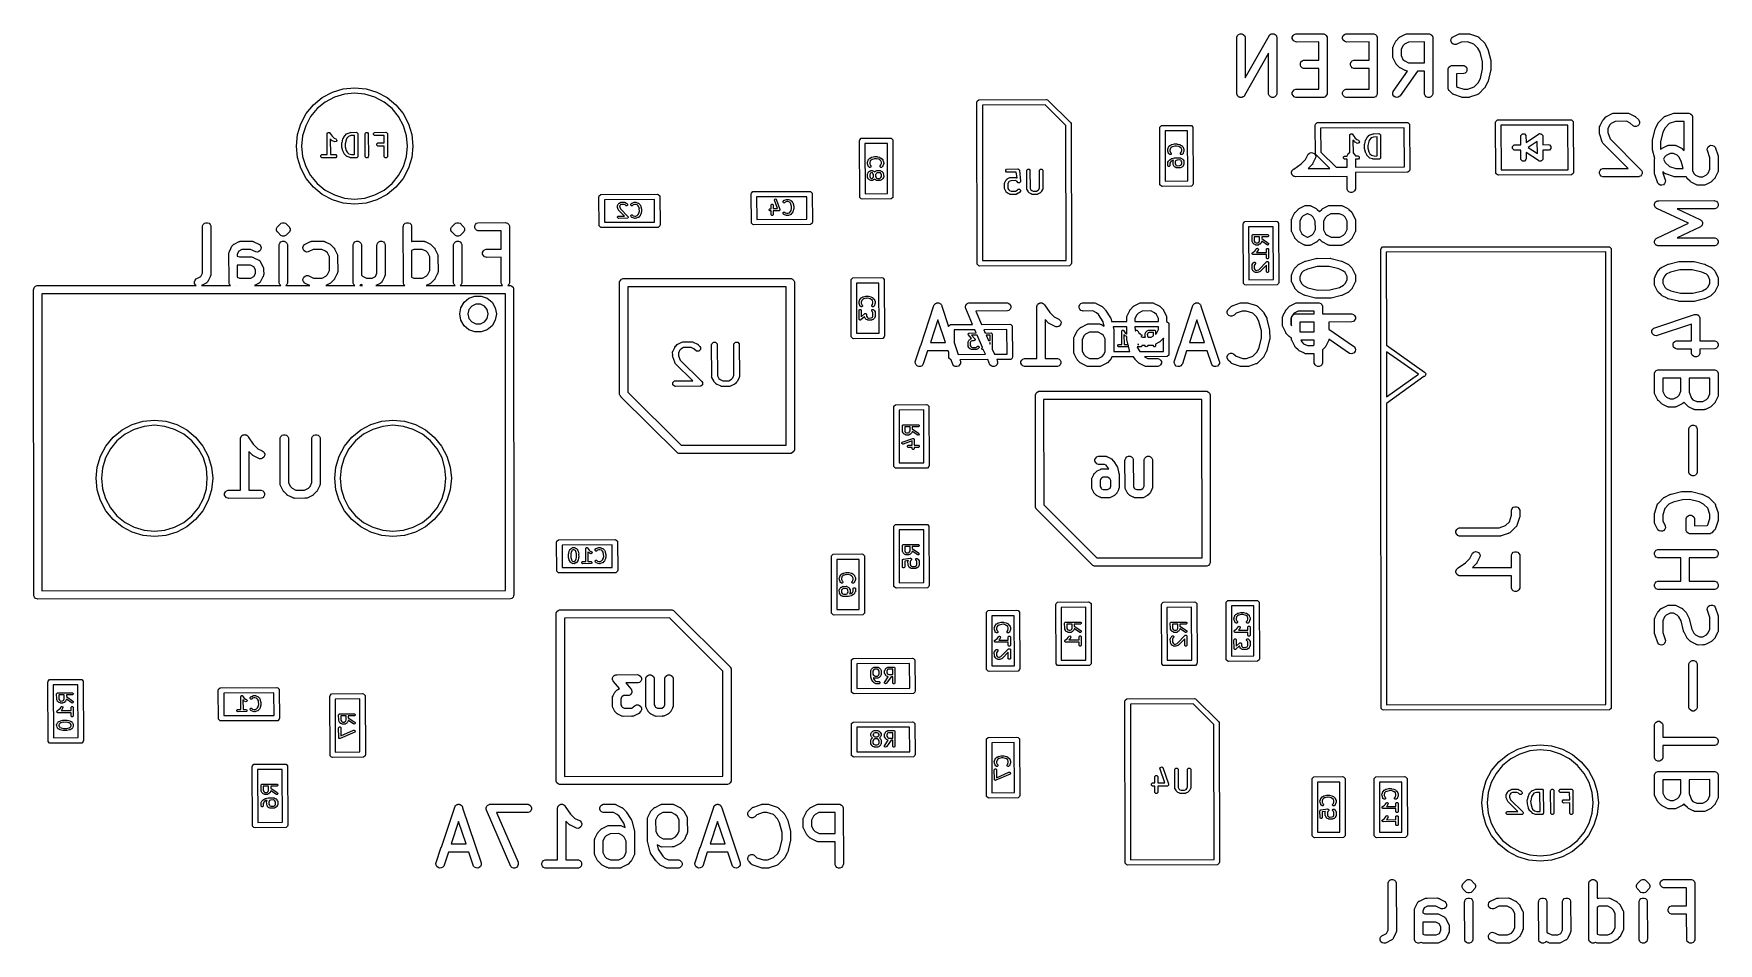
# Model space of a CAD drawing. Extents: x 4.83 to 6.03, y -4.27 to -3.63.
import ezdxf

# ---------------------------------------------------------------- set-up
doc = ezdxf.new("R2010")
doc.units = 0
doc.header["$MEASUREMENT"] = 0
doc.layers.add('BLACK', color=7, linetype='CONTINUOUS')

msp = doc.modelspace()

# ---------------------------------------------------------------- linework, layer by layer
at = {"layer": 'BLACK', "linetype": 'CONTINUOUS'}
for p, q in [((5.6858, -3.6322), (5.6859, -3.6317)), ((5.6859, -3.6714), (5.6858, -3.6322)), ((5.6859, -3.6317), (5.6863, -3.6306)), ((5.6863, -3.6306), (5.6871, -3.6298)), ((5.6871, -3.6298), (5.6882, -3.6293)), ((5.6882, -3.6293), (5.6893, -3.6293)), ((5.6893, -3.6293), (5.6904, -3.6298)), ((5.6904, -3.6298), (5.6912, -3.6306)), ((5.6912, -3.6306), (5.6917, -3.6317)), ((5.6917, -3.6606), (5.7087, -3.6308)), ((5.6917, -3.6317), (5.6917, -3.6606)), ((5.7087, -3.6308), (5.7088, -3.6307)), ((5.7088, -3.6306), (5.7089, -3.6305)), ((5.7088, -3.6307), (5.7088, -3.6306)), ((5.7089, -3.6305), (5.709, -3.6303)), ((5.709, -3.6303), (5.7093, -3.6301)), ((5.7093, -3.6301), (5.7096, -3.6298)), ((5.7096, -3.6298), (5.7098, -3.6297)), ((5.7098, -3.6297), (5.7099, -3.6296)), ((5.7099, -3.6296), (5.7103, -3.6295)), ((5.7103, -3.6295), (5.7107, -3.6293)), ((5.7107, -3.6293), (5.7109, -3.6293)), ((5.7109, -3.6293), (5.7111, -3.6293)), ((5.7111, -3.6293), (5.7114, -3.6293)), ((5.7114, -3.6293), (5.7118, -3.6293)), ((5.7118, -3.6293), (5.712, -3.6294)), ((5.712, -3.6294), (5.7122, -3.6294)), ((5.7122, -3.6294), (5.7125, -3.6296)), ((5.7125, -3.6296), (5.7129, -3.6298)), ((5.7129, -3.6298), (5.713, -3.6299)), ((5.713, -3.6299), (5.7132, -3.63)), ((5.7132, -3.63), (5.7134, -3.6303)), ((5.7134, -3.6303), (5.7137, -3.6306)), ((5.7137, -3.6306), (5.7138, -3.6308)), ((5.7138, -3.6308), (5.7139, -3.6309)), ((5.7139, -3.6309), (5.714, -3.6313)), ((5.714, -3.6313), (5.7142, -3.6317)), ((5.7142, -3.6317), (5.7142, -3.6319)), ((5.7142, -3.6319), (5.7142, -3.632)), ((5.7142, -3.632), (5.7142, -3.6324)), ((5.7142, -3.6324), (5.7142, -3.6716)), ((5.7252, -3.6317), (5.7257, -3.6306)), ((5.7252, -3.6328), (5.7252, -3.6317)), ((5.7257, -3.6339), (5.7252, -3.6328)), ((5.7257, -3.6306), (5.7265, -3.6298)), ((5.7265, -3.6298), (5.7276, -3.6293)), ((5.7276, -3.6293), (5.7469, -3.6293)), ((5.7469, -3.6293), (5.7475, -3.6293)), ((5.7475, -3.6293), (5.7485, -3.6298)), ((5.7485, -3.6298), (5.7493, -3.6306)), ((5.7493, -3.6306), (5.7498, -3.6317)), ((5.7498, -3.6317), (5.7498, -3.6716)), ((5.7609, -3.6317), (5.7613, -3.6306)), ((5.7609, -3.6328), (5.7609, -3.6317)), ((5.7613, -3.6339), (5.7609, -3.6328)), ((5.7613, -3.6306), (5.7621, -3.6298)), ((5.7621, -3.6298), (5.7632, -3.6293)), ((5.7632, -3.6293), (5.7825, -3.6293)), ((5.7825, -3.6293), (5.7831, -3.6293)), ((5.7831, -3.6293), (5.7841, -3.6298)), ((5.7841, -3.6298), (5.785, -3.6306)), ((5.785, -3.6306), (5.7854, -3.6317)), ((5.7854, -3.6317), (5.7855, -3.6716)), ((5.7992, -3.634), (5.801, -3.632)), ((5.801, -3.632), (5.8013, -3.6318)), ((5.8013, -3.6318), (5.8013, -3.6318)), ((5.8013, -3.6318), (5.8014, -3.6318)), ((5.8014, -3.6318), (5.8015, -3.6317)), ((5.8015, -3.6317), (5.8018, -3.6315)), ((5.8018, -3.6315), (5.8056, -3.6296)), ((5.8056, -3.6296), (5.8061, -3.6294)), ((5.8061, -3.6294), (5.8062, -3.6294)), ((5.8062, -3.6294), (5.8063, -3.6293)), ((5.8063, -3.6293), (5.8068, -3.6293)), ((5.8068, -3.6293), (5.8072, -3.6293)), ((5.8072, -3.6293), (5.8073, -3.6293)), ((5.8073, -3.6293), (5.8219, -3.6293)), ((5.8219, -3.6293), (5.8224, -3.6293)), ((5.8224, -3.6293), (5.8235, -3.6298)), ((5.8235, -3.6298), (5.8243, -3.6306)), ((5.8243, -3.6306), (5.8248, -3.6317)), ((5.8248, -3.6317), (5.8248, -3.6716)), ((5.8377, -3.6337), (5.8381, -3.6326)), ((5.8381, -3.6326), (5.8388, -3.6318)), ((5.8388, -3.6318), (5.843, -3.6296)), ((5.843, -3.6296), (5.8436, -3.6294)), ((5.8436, -3.6294), (5.8437, -3.6294)), ((5.8437, -3.6294), (5.8438, -3.6293)), ((5.8438, -3.6293), (5.8443, -3.6293)), ((5.8443, -3.6293), (5.8447, -3.6293)), ((5.8447, -3.6293), (5.8448, -3.6293)), ((5.8448, -3.6293), (5.85, -3.6293)), ((5.85, -3.6293), (5.8503, -3.6293)), ((5.8503, -3.6293), (5.8504, -3.6293)), ((5.8504, -3.6293), (5.8504, -3.6293)), ((5.8504, -3.6293), (5.8506, -3.6293)), ((5.8506, -3.6293), (5.8509, -3.6295)), ((5.8509, -3.6295), (5.8565, -3.6313)), ((5.8565, -3.6313), (5.8571, -3.6315)), ((5.8571, -3.6315), (5.8572, -3.6316)), ((5.8572, -3.6316), (5.8573, -3.6317)), ((5.8573, -3.6317), (5.8576, -3.632)), ((5.8576, -3.632), (5.8579, -3.6323)), ((5.8579, -3.6323), (5.858, -3.6324)), ((5.858, -3.6324), (5.8615, -3.6358)), ((5.7083, -3.6432), (5.6913, -3.6731)), ((5.7084, -3.6722), (5.7083, -3.6432)), ((5.7265, -3.6347), (5.7257, -3.6339)), ((5.7276, -3.6351), (5.7265, -3.6347)), ((5.7281, -3.6352), (5.7276, -3.6351)), ((5.7439, -3.6351), (5.7281, -3.6352)), ((5.7439, -3.648), (5.7439, -3.6351)), ((5.7621, -3.6347), (5.7613, -3.6339)), ((5.7632, -3.6351), (5.7621, -3.6347)), ((5.7638, -3.6352), (5.7632, -3.6351)), ((5.7796, -3.6351), (5.7638, -3.6352)), ((5.7796, -3.648), (5.7796, -3.6351)), ((5.7964, -3.6397), (5.7965, -3.6392)), ((5.7965, -3.6449), (5.7964, -3.6397)), ((5.7964, -3.645), (5.7965, -3.6449)), ((5.7965, -3.639), (5.7968, -3.6384)), ((5.7965, -3.6391), (5.7965, -3.639)), ((5.7965, -3.6392), (5.7965, -3.6391)), ((5.7968, -3.6384), (5.7969, -3.6381)), ((5.7969, -3.6381), (5.797, -3.638)), ((5.797, -3.638), (5.7986, -3.6347)), ((5.7986, -3.6347), (5.7988, -3.6344)), ((5.7988, -3.6343), (5.7989, -3.6342)), ((5.7988, -3.6344), (5.7988, -3.6343)), ((5.7988, -3.6343), (5.7988, -3.6343)), ((5.7989, -3.6342), (5.7992, -3.634)), ((5.8036, -3.6378), (5.8023, -3.6405)), ((5.8023, -3.6405), (5.8023, -3.6447)), ((5.8023, -3.6447), (5.8037, -3.6475)), ((5.8048, -3.6366), (5.8036, -3.6378)), ((5.8075, -3.6352), (5.8048, -3.6366)), ((5.8189, -3.6351), (5.8075, -3.6352)), ((5.8189, -3.6499), (5.8189, -3.6351)), ((5.8378, -3.6349), (5.8377, -3.6337)), ((5.8383, -3.6359), (5.8378, -3.6349)), ((5.8392, -3.6367), (5.8383, -3.6359)), ((5.8402, -3.637), (5.8392, -3.6367)), ((5.8414, -3.637), (5.8402, -3.637)), ((5.8419, -3.6368), (5.8414, -3.637)), ((5.845, -3.6352), (5.8419, -3.6368)), ((5.8494, -3.6351), (5.845, -3.6352)), ((5.854, -3.6366), (5.8494, -3.6351)), ((5.8569, -3.6395), (5.854, -3.6366)), ((5.8584, -3.6424), (5.8569, -3.6395)), ((5.8602, -3.6493), (5.8584, -3.6424)), ((5.8615, -3.6358), (5.8616, -3.636)), ((5.8616, -3.636), (5.8617, -3.6361)), ((5.8617, -3.6361), (5.8617, -3.6361)), ((5.8617, -3.6361), (5.8618, -3.6362)), ((5.8618, -3.6362), (5.862, -3.6366)), ((5.862, -3.6366), (5.8639, -3.6403)), ((5.8639, -3.6403), (5.8639, -3.6403)), ((5.8639, -3.6403), (5.8639, -3.6403)), ((5.8639, -3.6403), (5.8639, -3.6404)), ((5.8639, -3.6404), (5.8641, -3.6408)), ((5.8641, -3.6408), (5.8641, -3.6411)), ((5.8641, -3.6411), (5.866, -3.6484)), ((5.7309, -3.6504), (5.7313, -3.6493)), ((5.7309, -3.6516), (5.7309, -3.6504)), ((5.7313, -3.6526), (5.7309, -3.6516)), ((5.7313, -3.6493), (5.7321, -3.6485)), ((5.7321, -3.6534), (5.7313, -3.6526)), ((5.7321, -3.6485), (5.7332, -3.6481)), ((5.7332, -3.6539), (5.7321, -3.6534)), ((5.7332, -3.6481), (5.7439, -3.648)), ((5.7338, -3.6539), (5.7332, -3.6539)), ((5.744, -3.6539), (5.7338, -3.6539)), ((5.744, -3.6687), (5.744, -3.6539)), ((5.7665, -3.6504), (5.7669, -3.6493)), ((5.7665, -3.6516), (5.7665, -3.6504)), ((5.7669, -3.6526), (5.7665, -3.6516)), ((5.7669, -3.6493), (5.7677, -3.6485)), ((5.7677, -3.6534), (5.7669, -3.6526)), ((5.7677, -3.6485), (5.7688, -3.6481)), ((5.7688, -3.6539), (5.7677, -3.6534)), ((5.7688, -3.6481), (5.7796, -3.648)), ((5.7694, -3.6539), (5.7688, -3.6539)), ((5.7796, -3.6539), (5.7694, -3.6539)), ((5.7796, -3.6687), (5.7796, -3.6539)), ((5.7965, -3.6454), (5.7964, -3.645)), ((5.7965, -3.6459), (5.7965, -3.6454)), ((5.7965, -3.646), (5.7965, -3.6459)), ((5.7965, -3.6461), (5.7965, -3.646)), ((5.7967, -3.6467), (5.7965, -3.6461)), ((5.7986, -3.6504), (5.7967, -3.6467)), ((5.7967, -3.6704), (5.8068, -3.6558)), ((5.7988, -3.6508), (5.7986, -3.6504)), ((5.7989, -3.6509), (5.7988, -3.6508)), ((5.799, -3.651), (5.7989, -3.6509)), ((5.7989, -3.6509), (5.7989, -3.6509)), ((5.7992, -3.6512), (5.799, -3.651)), ((5.8011, -3.6531), (5.7992, -3.6512)), ((5.8013, -3.6533), (5.8011, -3.6531)), ((5.8014, -3.6534), (5.8013, -3.6533)), ((5.8015, -3.6534), (5.8014, -3.6534)), ((5.8016, -3.6535), (5.8015, -3.6534)), ((5.8018, -3.6536), (5.8016, -3.6535)), ((5.8052, -3.6553), (5.8018, -3.6536)), ((5.814, -3.6558), (5.8018, -3.6733)), ((5.8037, -3.6475), (5.8049, -3.6486)), ((5.8049, -3.6486), (5.8077, -3.65)), ((5.8056, -3.6555), (5.8052, -3.6553)), ((5.8052, -3.6553), (5.8052, -3.6553)), ((5.8061, -3.6557), (5.8056, -3.6555)), ((5.8062, -3.6557), (5.8061, -3.6557)), ((5.8063, -3.6558), (5.8062, -3.6557)), ((5.8068, -3.6558), (5.8063, -3.6558)), ((5.8077, -3.65), (5.8124, -3.6499)), ((5.8124, -3.6499), (5.8126, -3.6499)), ((5.8126, -3.6499), (5.8127, -3.6499)), ((5.8127, -3.6499), (5.8189, -3.6499)), ((5.8189, -3.6558), (5.814, -3.6558)), ((5.819, -3.6722), (5.8189, -3.6558)), ((5.8358, -3.6542), (5.8363, -3.6531)), ((5.8358, -3.6547), (5.8358, -3.6542)), ((5.8358, -3.6684), (5.8358, -3.6547)), ((5.8363, -3.6531), (5.8371, -3.6523)), ((5.8371, -3.6523), (5.8382, -3.6518)), ((5.8382, -3.6518), (5.8462, -3.6518)), ((5.8462, -3.6518), (5.8468, -3.6518)), ((5.8468, -3.6518), (5.8479, -3.6523)), ((5.8479, -3.6523), (5.8487, -3.6531)), ((5.8487, -3.6564), (5.8479, -3.6572)), ((5.8487, -3.6531), (5.8491, -3.6542)), ((5.8491, -3.6553), (5.8487, -3.6564)), ((5.8491, -3.6542), (5.8491, -3.6553)), ((5.8586, -3.661), (5.8602, -3.6542)), ((5.8602, -3.6542), (5.8602, -3.6493)), ((5.8659, -3.6556), (5.8641, -3.6629)), ((5.866, -3.6553), (5.8659, -3.6556)), ((5.866, -3.6484), (5.866, -3.6485)), ((5.866, -3.6485), (5.866, -3.6485)), ((5.866, -3.6485), (5.866, -3.6486)), ((5.866, -3.6486), (5.8661, -3.649)), ((5.8661, -3.649), (5.866, -3.6493)), ((5.866, -3.6493), (5.8661, -3.6547)), ((5.8661, -3.6549), (5.866, -3.655)), ((5.866, -3.655), (5.866, -3.6553)), ((5.8661, -3.6547), (5.8661, -3.6548)), ((5.8661, -3.6548), (5.8661, -3.6549)), ((5.0442, -3.6708), (5.0519, -3.6685)), ((5.0519, -3.6685), (5.06, -3.6677)), ((5.06, -3.6677), (5.0681, -3.6685)), ((5.0681, -3.6685), (5.0758, -3.6708)), ((5.7265, -3.6692), (5.7276, -3.6687)), ((5.7276, -3.6687), (5.744, -3.6687)), ((5.7621, -3.6692), (5.7632, -3.6687)), ((5.7632, -3.6687), (5.7796, -3.6687)), ((5.836, -3.6688), (5.8358, -3.6684)), ((5.8363, -3.6695), (5.836, -3.6688)), ((5.8468, -3.6576), (5.8417, -3.6577)), ((5.8417, -3.6577), (5.8417, -3.6667)), ((5.8417, -3.6667), (5.8423, -3.6672)), ((5.8423, -3.6672), (5.8468, -3.6687)), ((5.8479, -3.6572), (5.8468, -3.6576)), ((5.8468, -3.6687), (5.8496, -3.6687)), ((5.8496, -3.6687), (5.8541, -3.6671)), ((5.8541, -3.6671), (5.857, -3.6641)), ((5.857, -3.6641), (5.8586, -3.661)), ((5.8614, -3.668), (5.8577, -3.6718)), ((5.8617, -3.6678), (5.8614, -3.668)), ((5.8618, -3.6677), (5.8617, -3.6678)), ((5.862, -3.6673), (5.8618, -3.6676)), ((5.8618, -3.6676), (5.8618, -3.6676)), ((5.8618, -3.6676), (5.8618, -3.6677)), ((5.8637, -3.6637), (5.862, -3.6673)), ((5.8639, -3.6635), (5.8637, -3.6637)), ((5.8641, -3.6631), (5.8639, -3.6635)), ((5.8641, -3.6629), (5.8641, -3.663)), ((5.8641, -3.663), (5.8641, -3.663)), ((5.8641, -3.663), (5.8641, -3.6631)), ((5.0256, -3.686), (5.0308, -3.6798)), ((5.0308, -3.6798), (5.037, -3.6746)), ((5.0391, -3.6778), (5.0334, -3.6824)), ((5.037, -3.6746), (5.0442, -3.6708)), ((5.0456, -3.6743), (5.0391, -3.6778)), ((5.0527, -3.6721), (5.0456, -3.6743)), ((5.06, -3.6714), (5.0527, -3.6721)), ((5.0673, -3.6721), (5.06, -3.6714)), ((5.0744, -3.6743), (5.0673, -3.6721)), ((5.0809, -3.6778), (5.0744, -3.6743)), ((5.0758, -3.6708), (5.083, -3.6746)), ((5.0866, -3.6824), (5.0809, -3.6778)), ((5.083, -3.6746), (5.0892, -3.6798)), ((5.0892, -3.6798), (5.0944, -3.686)), ((5.5015, -3.6779), (5.5017, -3.6772)), ((5.5017, -3.7928), (5.5015, -3.6779)), ((5.5017, -3.6772), (5.5028, -3.6761)), ((5.5028, -3.6761), (5.5507, -3.6759)), ((5.5498, -3.6797), (5.5053, -3.6799)), ((5.5053, -3.6799), (5.5055, -3.7903)), ((5.5645, -3.6943), (5.5498, -3.6797)), ((5.5507, -3.6759), (5.5515, -3.6761)), ((5.5515, -3.6761), (5.5679, -3.6923)), ((5.6858, -3.6718), (5.6859, -3.6714)), ((5.6859, -3.672), (5.6858, -3.6718)), ((5.6859, -3.6722), (5.6859, -3.672)), ((5.686, -3.6725), (5.6859, -3.6722)), ((5.6861, -3.6729), (5.686, -3.6725)), ((5.6862, -3.6731), (5.6861, -3.6729)), ((5.6863, -3.6732), (5.6862, -3.6731)), ((5.6866, -3.6735), (5.6863, -3.6732)), ((5.6868, -3.6738), (5.6866, -3.6735)), ((5.687, -3.6739), (5.6868, -3.6738)), ((5.6871, -3.6741), (5.687, -3.6739)), ((5.6875, -3.6742), (5.6871, -3.6741)), ((5.6878, -3.6744), (5.6875, -3.6742)), ((5.688, -3.6744), (5.6878, -3.6744)), ((5.6882, -3.6745), (5.688, -3.6744)), ((5.6886, -3.6745), (5.6882, -3.6745)), ((5.689, -3.6746), (5.6886, -3.6745)), ((5.6891, -3.6745), (5.689, -3.6746)), ((5.6893, -3.6745), (5.6891, -3.6745)), ((5.6897, -3.6744), (5.6893, -3.6745)), ((5.6901, -3.6742), (5.6897, -3.6744)), ((5.6902, -3.6741), (5.6901, -3.6742)), ((5.6904, -3.6741), (5.6902, -3.6741)), ((5.6907, -3.6738), (5.6904, -3.6741)), ((5.691, -3.6735), (5.6907, -3.6738)), ((5.6912, -3.6733), (5.691, -3.6735)), ((5.6913, -3.6731), (5.6912, -3.6732)), ((5.6912, -3.6732), (5.6912, -3.6732)), ((5.6912, -3.6732), (5.6912, -3.6733)), ((5.7088, -3.6732), (5.7084, -3.6722)), ((5.7096, -3.6741), (5.7088, -3.6732)), ((5.7107, -3.6745), (5.7096, -3.6741)), ((5.7118, -3.6745), (5.7107, -3.6745)), ((5.7129, -3.6741), (5.7118, -3.6745)), ((5.7137, -3.6732), (5.7129, -3.6741)), ((5.7142, -3.6722), (5.7137, -3.6732)), ((5.7142, -3.6716), (5.7142, -3.6722)), ((5.7252, -3.671), (5.7257, -3.67)), ((5.7252, -3.6722), (5.7252, -3.671)), ((5.7257, -3.6732), (5.7252, -3.6722)), ((5.7257, -3.67), (5.7265, -3.6692)), ((5.7265, -3.6741), (5.7257, -3.6732)), ((5.7276, -3.6745), (5.7265, -3.6741)), ((5.7281, -3.6746), (5.7276, -3.6745)), ((5.7475, -3.6745), (5.7281, -3.6746)), ((5.7485, -3.6741), (5.7475, -3.6745)), ((5.7493, -3.6732), (5.7485, -3.6741)), ((5.7498, -3.6722), (5.7493, -3.6732)), ((5.7498, -3.6716), (5.7498, -3.6722)), ((5.7609, -3.671), (5.7613, -3.67)), ((5.7609, -3.6722), (5.7609, -3.671)), ((5.7613, -3.6732), (5.7609, -3.6722)), ((5.7613, -3.67), (5.7621, -3.6692)), ((5.7621, -3.6741), (5.7613, -3.6732)), ((5.7632, -3.6745), (5.7621, -3.6741)), ((5.7638, -3.6746), (5.7632, -3.6745)), ((5.7831, -3.6745), (5.7638, -3.6746)), ((5.7841, -3.6741), (5.7831, -3.6745)), ((5.785, -3.6732), (5.7841, -3.6741)), ((5.7854, -3.6722), (5.785, -3.6732)), ((5.7855, -3.6716), (5.7854, -3.6722)), ((5.7964, -3.6715), (5.7967, -3.6704)), ((5.7966, -3.6727), (5.7964, -3.6715)), ((5.7972, -3.6736), (5.7966, -3.6727)), ((5.7982, -3.6743), (5.7972, -3.6736)), ((5.7993, -3.6746), (5.7982, -3.6743)), ((5.8004, -3.6744), (5.7993, -3.6746)), ((5.8014, -3.6737), (5.8004, -3.6744)), ((5.8018, -3.6733), (5.8014, -3.6737)), ((5.8194, -3.6732), (5.819, -3.6722)), ((5.8202, -3.6741), (5.8194, -3.6732)), ((5.8213, -3.6745), (5.8202, -3.6741)), ((5.8224, -3.6745), (5.8213, -3.6745)), ((5.8235, -3.6741), (5.8224, -3.6745)), ((5.8243, -3.6732), (5.8235, -3.6741)), ((5.8248, -3.6722), (5.8243, -3.6732)), ((5.8248, -3.6716), (5.8248, -3.6722)), ((5.8367, -3.6699), (5.8363, -3.6695)), ((5.8383, -3.6715), (5.8367, -3.6699)), ((5.8385, -3.6718), (5.8383, -3.6715)), ((5.8383, -3.6715), (5.8383, -3.6715)), ((5.839, -3.6722), (5.8385, -3.6718)), ((5.8391, -3.6722), (5.839, -3.6722)), ((5.8392, -3.6723), (5.8391, -3.6722)), ((5.8397, -3.6725), (5.8392, -3.6723)), ((5.8453, -3.6744), (5.8397, -3.6725)), ((5.8457, -3.6745), (5.8453, -3.6744)), ((5.8458, -3.6745), (5.8457, -3.6745)), ((5.8459, -3.6745), (5.8458, -3.6745)), ((5.8462, -3.6746), (5.8459, -3.6745)), ((5.8459, -3.6745), (5.8459, -3.6745)), ((5.85, -3.6745), (5.8462, -3.6746)), ((5.8504, -3.6745), (5.85, -3.6745)), ((5.8505, -3.6745), (5.8504, -3.6745)), ((5.8506, -3.6745), (5.8505, -3.6745)), ((5.8509, -3.6744), (5.8506, -3.6745)), ((5.8506, -3.6745), (5.8506, -3.6745)), ((5.8561, -3.6726), (5.8509, -3.6744)), ((5.8562, -3.6726), (5.8561, -3.6726)), ((5.8566, -3.6725), (5.8562, -3.6726)), ((5.8571, -3.6723), (5.8566, -3.6725)), ((5.8572, -3.6722), (5.8571, -3.6723)), ((5.8573, -3.6722), (5.8572, -3.6722)), ((5.8577, -3.6718), (5.8573, -3.6722)), ((5.0218, -3.6932), (5.0256, -3.686)), ((5.0288, -3.6881), (5.0253, -3.6946)), ((5.0334, -3.6824), (5.0288, -3.6881)), ((5.0912, -3.6881), (5.0866, -3.6824)), ((5.0947, -3.6946), (5.0912, -3.6881)), ((5.0944, -3.686), (5.0982, -3.6932)), ((5.5679, -3.6923), (5.5683, -3.6929)), ((5.7417, -3.6935), (5.7428, -3.6924)), ((5.7428, -3.6924), (5.8065, -3.6923)), ((5.8065, -3.6923), (5.8072, -3.6924)), ((5.8072, -3.6924), (5.8083, -3.6935)), ((5.8694, -3.6923), (5.8696, -3.6915)), ((5.8696, -3.7285), (5.8694, -3.6923)), ((5.8696, -3.6915), (5.8707, -3.6905)), ((5.8707, -3.6905), (5.9226, -3.6903)), ((5.9226, -3.6903), (5.9233, -3.6905)), ((5.9233, -3.6905), (5.9244, -3.6915)), ((5.9244, -3.6915), (5.9246, -3.7277)), ((5.9437, -3.6943), (5.9453, -3.691)), ((5.9453, -3.691), (5.9455, -3.6907)), ((5.9455, -3.6906), (5.9456, -3.6905)), ((5.9455, -3.6907), (5.9455, -3.6906)), ((5.9455, -3.6906), (5.9455, -3.6906)), ((5.9456, -3.6905), (5.9459, -3.6903)), ((5.9459, -3.6903), (5.9477, -3.6883)), ((5.9477, -3.6883), (5.948, -3.6881)), ((5.948, -3.6881), (5.9481, -3.688)), ((5.948, -3.6881), (5.948, -3.6881)), ((5.9481, -3.688), (5.9482, -3.688)), ((5.9482, -3.688), (5.9485, -3.6878)), ((5.9485, -3.6878), (5.9522, -3.6859)), ((5.9542, -3.6915), (5.9515, -3.6929)), ((5.9522, -3.6859), (5.9528, -3.6857)), ((5.9528, -3.6857), (5.9529, -3.6857)), ((5.9529, -3.6857), (5.953, -3.6856)), ((5.953, -3.6856), (5.9535, -3.6856)), ((5.9535, -3.6856), (5.9539, -3.6856)), ((5.9539, -3.6856), (5.954, -3.6856)), ((5.954, -3.6856), (5.9629, -3.6856)), ((5.9622, -3.6914), (5.9542, -3.6915)), ((5.9649, -3.6928), (5.9622, -3.6914)), ((5.9629, -3.6856), (5.9635, -3.6856)), ((5.9635, -3.6856), (5.9636, -3.6857)), ((5.9636, -3.6857), (5.9637, -3.6857)), ((5.9637, -3.6857), (5.9642, -3.6859)), ((5.9642, -3.6859), (5.9646, -3.6861)), ((5.9646, -3.6861), (5.9646, -3.6861)), ((5.9646, -3.6861), (5.968, -3.6878)), ((5.9669, -3.6947), (5.9649, -3.6928)), ((5.968, -3.6878), (5.9683, -3.6879)), ((5.9683, -3.6879), (5.9683, -3.688)), ((5.9683, -3.688), (5.9684, -3.688)), ((5.9684, -3.688), (5.9685, -3.6881)), ((5.9685, -3.6881), (5.9687, -3.6883)), ((5.9687, -3.6883), (5.9707, -3.6902)), ((5.9707, -3.6902), (5.971, -3.6906)), ((5.971, -3.6906), (5.9715, -3.6917)), ((5.9715, -3.6917), (5.9715, -3.6929)), ((5.9847, -3.6928), (5.9848, -3.6926)), ((5.9848, -3.6926), (5.9849, -3.6925)), ((5.9849, -3.6925), (5.985, -3.6924)), ((5.9849, -3.6925), (5.9849, -3.6925)), ((5.985, -3.6924), (5.9853, -3.6921)), ((5.9853, -3.6921), (5.989, -3.6883)), ((5.989, -3.6883), (5.9894, -3.688)), ((5.9894, -3.688), (5.9895, -3.6879)), ((5.9895, -3.6879), (5.9896, -3.6878)), ((5.9896, -3.6878), (5.9901, -3.6877)), ((5.9901, -3.6877), (5.9905, -3.6875)), ((5.9905, -3.6875), (5.9906, -3.6875)), ((5.9906, -3.6875), (5.9958, -3.6857)), ((5.997, -3.6915), (5.9926, -3.693)), ((5.9958, -3.6857), (5.996, -3.6857)), ((5.996, -3.6857), (5.9961, -3.6856)), ((5.9961, -3.6856), (5.9962, -3.6856)), ((5.9962, -3.6856), (5.9963, -3.6856)), ((5.9963, -3.6856), (5.9967, -3.6856)), ((5.9967, -3.6856), (6.0061, -3.6856)), ((6.0031, -3.6915), (5.997, -3.6915)), ((6.0031, -3.7121), (6.0031, -3.6915)), ((6.0061, -3.6856), (6.0066, -3.6856)), ((6.0066, -3.6856), (6.0077, -3.6861)), ((6.0077, -3.6861), (6.0085, -3.6869)), ((6.0085, -3.6869), (6.009, -3.688)), ((6.009, -3.688), (6.009, -3.7264)), ((5.0187, -3.709), (5.0195, -3.7009)), ((5.0195, -3.7009), (5.0218, -3.6932)), ((5.0231, -3.7017), (5.0224, -3.709)), ((5.0253, -3.6946), (5.0231, -3.7017)), ((5.0404, -3.7004), (5.0405, -3.7)), ((5.0405, -3.715), (5.0404, -3.7004)), ((5.0405, -3.7), (5.0406, -3.6999)), ((5.0406, -3.6998), (5.0409, -3.6996)), ((5.0406, -3.6999), (5.0406, -3.6998)), ((5.0409, -3.6996), (5.0412, -3.6993)), ((5.0412, -3.6993), (5.0413, -3.6993)), ((5.0413, -3.6993), (5.0414, -3.6993)), ((5.0414, -3.6993), (5.0417, -3.6993)), ((5.0417, -3.6993), (5.0421, -3.6993)), ((5.0421, -3.6993), (5.0422, -3.6994)), ((5.0422, -3.6994), (5.0423, -3.6994)), ((5.0423, -3.6994), (5.0425, -3.6998)), ((5.0425, -3.6998), (5.0427, -3.7)), ((5.0427, -3.7), (5.0427, -3.7)), ((5.0427, -3.7), (5.0441, -3.702)), ((5.0437, -3.7048), (5.0427, -3.7039)), ((5.0427, -3.7039), (5.0428, -3.715)), ((5.0441, -3.702), (5.0441, -3.7021)), ((5.0441, -3.7021), (5.0454, -3.7033)), ((5.0454, -3.7033), (5.0467, -3.7039)), ((5.0467, -3.7039), (5.047, -3.7041)), ((5.047, -3.7041), (5.0473, -3.705)), ((5.0511, -3.7066), (5.0517, -3.7039)), ((5.0517, -3.7039), (5.0519, -3.7035)), ((5.0519, -3.7035), (5.052, -3.7034)), ((5.052, -3.7034), (5.0525, -3.7022)), ((5.0525, -3.7022), (5.0526, -3.7021)), ((5.0525, -3.7022), (5.0525, -3.7022)), ((5.0525, -3.7022), (5.0525, -3.7022)), ((5.0526, -3.7021), (5.0529, -3.7018)), ((5.0529, -3.7018), (5.053, -3.7017)), ((5.053, -3.7017), (5.0543, -3.7003)), ((5.0545, -3.7035), (5.0539, -3.7047)), ((5.0539, -3.7047), (5.0539, -3.7048)), ((5.0543, -3.7003), (5.0543, -3.7003)), ((5.0543, -3.7003), (5.0544, -3.7003)), ((5.0544, -3.7003), (5.0547, -3.7001)), ((5.0544, -3.7003), (5.0544, -3.7003)), ((5.0556, -3.7022), (5.0545, -3.7035)), ((5.0547, -3.7001), (5.0549, -3.7001)), ((5.0549, -3.7001), (5.057, -3.6993)), ((5.0574, -3.7016), (5.0556, -3.7022)), ((5.057, -3.6993), (5.0575, -3.6992)), ((5.0599, -3.7015), (5.0574, -3.7016)), ((5.0574, -3.7016), (5.0574, -3.7016)), ((5.0575, -3.6992), (5.0576, -3.6993)), ((5.0576, -3.6993), (5.0611, -3.6992)), ((5.06, -3.715), (5.0599, -3.7015)), ((5.0611, -3.6992), (5.0616, -3.6993)), ((5.0616, -3.6993), (5.0622, -3.7)), ((5.0622, -3.7), (5.0623, -3.7162)), ((5.0674, -3.7004), (5.0675, -3.7)), ((5.0675, -3.7166), (5.0674, -3.7004)), ((5.0675, -3.7), (5.0682, -3.6993)), ((5.0682, -3.6993), (5.0691, -3.6993)), ((5.0691, -3.6993), (5.0697, -3.7)), ((5.0697, -3.7), (5.0698, -3.7162)), ((5.0735, -3.7), (5.0742, -3.6993)), ((5.0735, -3.7009), (5.0735, -3.7)), ((5.0742, -3.7015), (5.0735, -3.7009)), ((5.0742, -3.6993), (5.0821, -3.6992)), ((5.0746, -3.7016), (5.0742, -3.7015)), ((5.0809, -3.7015), (5.0746, -3.7016)), ((5.081, -3.7068), (5.0809, -3.7015)), ((5.0821, -3.6992), (5.0826, -3.6993)), ((5.0826, -3.6993), (5.0832, -3.7)), ((5.0832, -3.7), (5.0833, -3.7162)), ((5.0969, -3.7017), (5.0947, -3.6946)), ((5.0976, -3.709), (5.0969, -3.7017)), ((5.0982, -3.6932), (5.1005, -3.7009)), ((5.1005, -3.7009), (5.1013, -3.709)), ((5.4182, -3.7053), (5.4183, -3.7046)), ((5.4183, -3.7046), (5.4194, -3.7035)), ((5.4194, -3.7035), (5.4398, -3.7033)), ((5.4398, -3.7033), (5.4406, -3.7035)), ((5.4406, -3.7035), (5.4417, -3.7046)), ((5.4417, -3.7046), (5.4418, -3.7447)), ((5.5647, -3.7901), (5.5645, -3.6943)), ((5.5683, -3.6929), (5.5683, -3.6929)), ((5.5683, -3.6929), (5.5685, -3.7921)), ((5.6312, -3.6963), (5.6313, -3.6956)), ((5.6313, -3.7364), (5.6312, -3.6963)), ((5.6313, -3.6956), (5.6324, -3.6945)), ((5.6324, -3.6945), (5.6528, -3.6943)), ((5.6509, -3.6982), (5.635, -3.6983)), ((5.635, -3.6983), (5.6351, -3.7338)), ((5.651, -3.7337), (5.6509, -3.6982)), ((5.6528, -3.6943), (5.6536, -3.6945)), ((5.6536, -3.6945), (5.6547, -3.6956)), ((5.6547, -3.6956), (5.6548, -3.7357)), ((5.7415, -3.6943), (5.7417, -3.6935)), ((5.7417, -3.7147), (5.7415, -3.6943)), ((5.8045, -3.6961), (5.7453, -3.6962)), ((5.7453, -3.6962), (5.7455, -3.7133)), ((5.7659, -3.7014), (5.766, -3.701)), ((5.766, -3.7138), (5.7659, -3.7014)), ((5.766, -3.701), (5.7661, -3.7009)), ((5.7661, -3.7008), (5.7664, -3.7006)), ((5.7661, -3.7009), (5.7661, -3.7008)), ((5.7664, -3.7006), (5.7667, -3.7003)), ((5.7667, -3.7003), (5.7668, -3.7003)), ((5.7668, -3.7003), (5.7669, -3.7003)), ((5.7669, -3.7003), (5.7672, -3.7003)), ((5.7672, -3.7003), (5.7676, -3.7003)), ((5.7676, -3.7003), (5.7677, -3.7004)), ((5.7677, -3.7004), (5.7678, -3.7004)), ((5.7678, -3.7004), (5.768, -3.7008)), ((5.768, -3.7008), (5.7682, -3.701)), ((5.7682, -3.701), (5.7682, -3.701)), ((5.7682, -3.701), (5.7696, -3.703)), ((5.7696, -3.703), (5.7696, -3.7031)), ((5.7696, -3.7031), (5.7709, -3.7043)), ((5.7709, -3.7043), (5.7722, -3.7049)), ((5.7772, -3.7049), (5.7774, -3.7045)), ((5.7774, -3.7045), (5.7775, -3.7044)), ((5.7775, -3.7044), (5.778, -3.7032)), ((5.778, -3.7032), (5.7781, -3.7031)), ((5.778, -3.7032), (5.778, -3.7032)), ((5.778, -3.7032), (5.778, -3.7032)), ((5.7781, -3.7031), (5.7784, -3.7028)), ((5.7784, -3.7028), (5.7785, -3.7027)), ((5.7785, -3.7027), (5.7798, -3.7013)), ((5.78, -3.7045), (5.7794, -3.7057)), ((5.7798, -3.7013), (5.7798, -3.7013)), ((5.7798, -3.7013), (5.7799, -3.7013)), ((5.7799, -3.7013), (5.7802, -3.7011)), ((5.7799, -3.7013), (5.7799, -3.7013)), ((5.7811, -3.7032), (5.78, -3.7045)), ((5.7802, -3.7011), (5.7804, -3.7011)), ((5.7804, -3.7011), (5.7825, -3.7003)), ((5.7829, -3.7026), (5.7811, -3.7032)), ((5.7825, -3.7003), (5.783, -3.7002)), ((5.7854, -3.7025), (5.7829, -3.7026)), ((5.7829, -3.7026), (5.7829, -3.7026)), ((5.783, -3.7002), (5.7831, -3.7003)), ((5.7831, -3.7003), (5.7866, -3.7002)), ((5.7855, -3.716), (5.7854, -3.7025)), ((5.7866, -3.7002), (5.7871, -3.7003)), ((5.7871, -3.7003), (5.7877, -3.701)), ((5.7877, -3.701), (5.7878, -3.7172)), ((5.8047, -3.7238), (5.8045, -3.6961)), ((5.8083, -3.6935), (5.8085, -3.7257)), ((5.9206, -3.6941), (5.8732, -3.6942)), ((5.8732, -3.6942), (5.8734, -3.7259)), ((5.8872, -3.7021), (5.8873, -3.7014)), ((5.8872, -3.7081), (5.8872, -3.7021)), ((5.8873, -3.7014), (5.8884, -3.7003)), ((5.8884, -3.7003), (5.8899, -3.7003)), ((5.8899, -3.7003), (5.8909, -3.7014)), ((5.8909, -3.7014), (5.891, -3.7065)), ((5.891, -3.7065), (5.8998, -3.7005)), ((5.8998, -3.7005), (5.9001, -3.7004)), ((5.9001, -3.7004), (5.9002, -3.7003)), ((5.9002, -3.7003), (5.9003, -3.7003)), ((5.9003, -3.7003), (5.9006, -3.7002)), ((5.9006, -3.7002), (5.9011, -3.7003)), ((5.9011, -3.7003), (5.9017, -3.7003)), ((5.9017, -3.7003), (5.9018, -3.7005)), ((5.9018, -3.7005), (5.902, -3.7005)), ((5.902, -3.7005), (5.9024, -3.701)), ((5.9024, -3.701), (5.9028, -3.7014)), ((5.9028, -3.7014), (5.9028, -3.7016)), ((5.9028, -3.7016), (5.9029, -3.7017)), ((5.9029, -3.7017), (5.9028, -3.7023)), ((5.9028, -3.7023), (5.9028, -3.7081)), ((5.9208, -3.7258), (5.9206, -3.6941)), ((5.9431, -3.696), (5.9432, -3.6955)), ((5.9432, -3.6998), (5.9431, -3.696)), ((5.9431, -3.7002), (5.9432, -3.6998)), ((5.9432, -3.7003), (5.9431, -3.7002)), ((5.9432, -3.6953), (5.9435, -3.6947)), ((5.9432, -3.6954), (5.9432, -3.6953)), ((5.9432, -3.6955), (5.9432, -3.6954)), ((5.9432, -3.7004), (5.9432, -3.7003)), ((5.9433, -3.7007), (5.9432, -3.7004)), ((5.9432, -3.7004), (5.9432, -3.7004)), ((5.945, -3.7059), (5.9433, -3.7007)), ((5.9435, -3.6947), (5.9436, -3.6944)), ((5.9436, -3.6944), (5.9437, -3.6943)), ((5.9503, -3.6941), (5.949, -3.6968)), ((5.949, -3.6968), (5.949, -3.6994)), ((5.949, -3.6994), (5.9506, -3.7039)), ((5.9515, -3.6929), (5.9503, -3.6941)), ((5.9506, -3.7039), (5.9725, -3.7258)), ((5.968, -3.6952), (5.9669, -3.6947)), ((5.9691, -3.6952), (5.968, -3.6952)), ((5.9702, -3.6947), (5.9691, -3.6952)), ((5.971, -3.6939), (5.9702, -3.6947)), ((5.9715, -3.6929), (5.971, -3.6939)), ((5.9807, -3.7048), (5.9808, -3.7045)), ((5.9808, -3.7045), (5.9826, -3.6972)), ((5.9826, -3.6971), (5.9828, -3.6966)), ((5.9826, -3.6972), (5.9826, -3.6971)), ((5.9826, -3.6971), (5.9826, -3.6971)), ((5.9826, -3.6972), (5.9826, -3.6972)), ((5.9828, -3.6966), (5.9829, -3.6964)), ((5.9829, -3.6964), (5.9847, -3.6928)), ((5.9881, -3.6991), (5.9865, -3.706)), ((5.9896, -3.696), (5.9881, -3.6991)), ((5.9926, -3.693), (5.9896, -3.696)), ((5.0195, -3.7171), (5.0187, -3.709)), ((5.0224, -3.709), (5.0231, -3.7163)), ((5.0231, -3.7163), (5.0253, -3.7234)), ((5.036, -3.7157), (5.0367, -3.7151)), ((5.036, -3.7166), (5.036, -3.7157)), ((5.0367, -3.7173), (5.036, -3.7166)), ((5.0367, -3.7151), (5.0405, -3.715)), ((5.0428, -3.715), (5.0461, -3.715)), ((5.0437, -3.7049), (5.0437, -3.7048)), ((5.0441, -3.7052), (5.0437, -3.7049)), ((5.0442, -3.7053), (5.0441, -3.7052)), ((5.046, -3.7061), (5.0442, -3.7053)), ((5.0442, -3.7053), (5.0442, -3.7053)), ((5.0442, -3.7053), (5.0442, -3.7053)), ((5.0469, -3.7058), (5.046, -3.7061)), ((5.0461, -3.715), (5.0466, -3.7151)), ((5.0466, -3.7151), (5.0472, -3.7157)), ((5.0472, -3.7166), (5.0466, -3.7173)), ((5.0473, -3.705), (5.0469, -3.7058)), ((5.0472, -3.7157), (5.0472, -3.7166)), ((5.0509, -3.7072), (5.051, -3.7067)), ((5.051, -3.7092), (5.0509, -3.7072)), ((5.051, -3.7067), (5.0511, -3.7066)), ((5.051, -3.7097), (5.051, -3.7092)), ((5.051, -3.7092), (5.051, -3.7092)), ((5.0517, -3.7124), (5.051, -3.7097)), ((5.0517, -3.7125), (5.0517, -3.7124)), ((5.0518, -3.7129), (5.0517, -3.7125)), ((5.0525, -3.7142), (5.0518, -3.7129)), ((5.0525, -3.7144), (5.0525, -3.7142)), ((5.0528, -3.7147), (5.0525, -3.7144)), ((5.0543, -3.7161), (5.0528, -3.7147)), ((5.0533, -3.7075), (5.0532, -3.7075)), ((5.0532, -3.7075), (5.0533, -3.7094)), ((5.0539, -3.7048), (5.0533, -3.7075)), ((5.0533, -3.7094), (5.0533, -3.7095)), ((5.0533, -3.7095), (5.054, -3.7121)), ((5.054, -3.7121), (5.054, -3.7122)), ((5.054, -3.7122), (5.0547, -3.7134)), ((5.0544, -3.7163), (5.0543, -3.7161)), ((5.0546, -3.7165), (5.0544, -3.7163)), ((5.0547, -3.7165), (5.0546, -3.7165)), ((5.0547, -3.7134), (5.0547, -3.7134)), ((5.0547, -3.7134), (5.0559, -3.7145)), ((5.0548, -3.7165), (5.0547, -3.7165)), ((5.0547, -3.7165), (5.0547, -3.7165)), ((5.0568, -3.7171), (5.0548, -3.7165)), ((5.0559, -3.7145), (5.0577, -3.715)), ((5.0577, -3.715), (5.0578, -3.7151)), ((5.0578, -3.7151), (5.06, -3.715)), ((5.0622, -3.7166), (5.0616, -3.7173)), ((5.0623, -3.7162), (5.0622, -3.7166)), ((5.0682, -3.7173), (5.0675, -3.7166)), ((5.0697, -3.7166), (5.0691, -3.7173)), ((5.0698, -3.7162), (5.0697, -3.7166)), ((5.0758, -3.7075), (5.0764, -3.7068)), ((5.0758, -3.7084), (5.0758, -3.7075)), ((5.0764, -3.709), (5.0758, -3.7084)), ((5.0764, -3.7068), (5.081, -3.7068)), ((5.0769, -3.7091), (5.0764, -3.709)), ((5.081, -3.709), (5.0769, -3.7091)), ((5.081, -3.7166), (5.081, -3.709)), ((5.0817, -3.7173), (5.081, -3.7166)), ((5.0832, -3.7166), (5.0826, -3.7173)), ((5.0833, -3.7162), (5.0832, -3.7166)), ((5.0947, -3.7234), (5.0969, -3.7163)), ((5.0969, -3.7163), (5.0976, -3.709)), ((5.1013, -3.709), (5.1005, -3.7171)), ((5.4183, -3.7454), (5.4182, -3.7053)), ((5.4379, -3.7072), (5.422, -3.7073)), ((5.422, -3.7073), (5.4221, -3.7428)), ((5.427, -3.717), (5.4287, -3.7165)), ((5.4287, -3.7165), (5.429, -3.7165)), ((5.429, -3.7165), (5.429, -3.7165)), ((5.429, -3.7165), (5.4303, -3.7165)), ((5.4303, -3.7165), (5.4306, -3.7165)), ((5.4306, -3.7165), (5.4306, -3.7166)), ((5.4306, -3.7166), (5.4323, -3.717)), ((5.438, -3.7427), (5.4379, -3.7072)), ((5.6368, -3.7115), (5.6369, -3.7112)), ((5.6368, -3.7116), (5.6368, -3.7115)), ((5.6369, -3.7124), (5.6368, -3.7116)), ((5.6368, -3.7116), (5.6368, -3.7116)), ((5.6368, -3.7116), (5.6368, -3.7116)), ((5.6369, -3.7127), (5.6368, -3.7124)), ((5.6368, -3.7124), (5.6369, -3.7124)), ((5.6369, -3.7112), (5.637, -3.7112)), ((5.6374, -3.714), (5.6369, -3.7127)), ((5.637, -3.7112), (5.6374, -3.7099)), ((5.6374, -3.7098), (5.6375, -3.7096)), ((5.6374, -3.7099), (5.6374, -3.7098)), ((5.6374, -3.7098), (5.6374, -3.7098)), ((5.6374, -3.7099), (5.6374, -3.7099)), ((5.6374, -3.7142), (5.6374, -3.714)), ((5.6375, -3.7144), (5.6374, -3.7142)), ((5.6375, -3.7096), (5.6376, -3.7096)), ((5.6383, -3.7151), (5.6375, -3.7144)), ((5.6375, -3.7144), (5.6375, -3.7144)), ((5.6375, -3.7144), (5.6375, -3.7144)), ((5.6375, -3.7144), (5.6375, -3.7144)), ((5.6376, -3.7096), (5.6384, -3.7087)), ((5.6389, -3.7151), (5.6383, -3.7151)), ((5.6384, -3.7087), (5.6385, -3.7086)), ((5.6384, -3.7087), (5.6384, -3.7087)), ((5.6384, -3.7087), (5.6384, -3.7087)), ((5.6387, -3.7106), (5.6384, -3.7118)), ((5.6384, -3.7118), (5.6384, -3.7125)), ((5.6384, -3.7125), (5.6384, -3.7125)), ((5.6384, -3.7125), (5.6388, -3.7135)), ((5.6385, -3.7086), (5.6387, -3.7085)), ((5.6387, -3.7085), (5.6388, -3.7085)), ((5.6394, -3.7099), (5.6387, -3.7106)), ((5.6388, -3.7085), (5.6396, -3.708)), ((5.6388, -3.7135), (5.6391, -3.7138)), ((5.6393, -3.7147), (5.6389, -3.7151)), ((5.6391, -3.7138), (5.6393, -3.7141)), ((5.6393, -3.7141), (5.6393, -3.7147)), ((5.6401, -3.7095), (5.6394, -3.7099)), ((5.6396, -3.708), (5.6399, -3.7079)), ((5.6399, -3.7079), (5.64, -3.708)), ((5.64, -3.708), (5.6417, -3.7075)), ((5.6402, -3.7095), (5.6401, -3.7095)), ((5.6418, -3.709), (5.6402, -3.7095)), ((5.6417, -3.7075), (5.642, -3.7075)), ((5.643, -3.709), (5.6418, -3.7091)), ((5.6418, -3.7091), (5.6418, -3.709)), ((5.642, -3.7075), (5.642, -3.7075)), ((5.642, -3.7075), (5.6433, -3.7075)), ((5.6431, -3.709), (5.643, -3.709)), ((5.6447, -3.7094), (5.6431, -3.709)), ((5.6433, -3.7075), (5.6436, -3.7075)), ((5.6436, -3.7075), (5.6436, -3.7076)), ((5.6436, -3.7076), (5.6453, -3.708)), ((5.6448, -3.7094), (5.6447, -3.7094)), ((5.6455, -3.7098), (5.6448, -3.7094)), ((5.6453, -3.708), (5.6456, -3.7081)), ((5.6463, -3.7105), (5.6455, -3.7098)), ((5.6456, -3.7081), (5.6456, -3.7081)), ((5.6456, -3.7081), (5.6464, -3.7085)), ((5.6458, -3.7141), (5.6464, -3.7134)), ((5.6458, -3.7147), (5.6458, -3.7141)), ((5.6462, -3.7151), (5.6458, -3.7147)), ((5.6468, -3.7151), (5.6462, -3.7151)), ((5.6467, -3.7115), (5.6463, -3.7105)), ((5.6464, -3.7085), (5.6464, -3.7085)), ((5.6464, -3.7085), (5.6464, -3.7085)), ((5.6464, -3.7085), (5.6464, -3.7085)), ((5.6464, -3.7085), (5.6467, -3.7087)), ((5.6464, -3.7134), (5.6467, -3.7123)), ((5.6467, -3.7087), (5.6467, -3.7088)), ((5.6467, -3.7088), (5.6476, -3.7096)), ((5.6467, -3.7123), (5.6467, -3.7115)), ((5.6467, -3.7115), (5.6467, -3.7115)), ((5.6471, -3.7149), (5.6468, -3.7151)), ((5.6475, -3.7145), (5.6471, -3.7149)), ((5.6476, -3.7144), (5.6475, -3.7145)), ((5.6476, -3.7096), (5.6476, -3.7096)), ((5.6476, -3.7096), (5.6476, -3.7096)), ((5.6476, -3.7096), (5.6476, -3.7097)), ((5.6476, -3.7097), (5.6477, -3.7098)), ((5.6477, -3.7142), (5.6476, -3.7144)), ((5.6477, -3.7098), (5.6477, -3.71)), ((5.6477, -3.71), (5.6482, -3.7113)), ((5.6481, -3.7129), (5.6477, -3.7141)), ((5.6477, -3.7141), (5.6477, -3.7142)), ((5.6477, -3.7142), (5.6477, -3.7142)), ((5.6477, -3.7142), (5.6477, -3.7142)), ((5.6482, -3.7128), (5.6481, -3.7129)), ((5.6482, -3.7113), (5.6483, -3.7116)), ((5.6483, -3.7116), (5.6482, -3.7117)), ((5.6482, -3.7117), (5.6483, -3.7124)), ((5.6483, -3.7125), (5.6482, -3.7128)), ((5.6483, -3.7124), (5.6483, -3.7124)), ((5.6483, -3.7124), (5.6483, -3.7124)), ((5.6483, -3.7124), (5.6483, -3.7125)), ((5.7346, -3.7185), (5.7362, -3.7153)), ((5.7362, -3.7153), (5.7365, -3.7148)), ((5.7365, -3.7148), (5.7374, -3.714)), ((5.7374, -3.714), (5.7385, -3.7136)), ((5.7385, -3.7136), (5.7396, -3.7137)), ((5.7396, -3.7137), (5.7407, -3.7142)), ((5.7407, -3.7142), (5.7414, -3.7151)), ((5.7414, -3.7151), (5.7418, -3.7162)), ((5.7421, -3.7153), (5.7417, -3.7147)), ((5.7418, -3.7162), (5.7417, -3.7174)), ((5.7518, -3.7249), (5.7421, -3.7153)), ((5.7455, -3.7133), (5.7563, -3.7239)), ((5.7615, -3.7167), (5.7622, -3.7161)), ((5.7622, -3.7161), (5.7641, -3.7161)), ((5.7641, -3.716), (5.7645, -3.7149)), ((5.7641, -3.7161), (5.7641, -3.716)), ((5.7645, -3.7149), (5.7653, -3.7141)), ((5.7653, -3.7141), (5.766, -3.7138)), ((5.7692, -3.7058), (5.7682, -3.7049)), ((5.7682, -3.7049), (5.7683, -3.714)), ((5.7683, -3.714), (5.7686, -3.7141)), ((5.7686, -3.7141), (5.7694, -3.7149)), ((5.7692, -3.7059), (5.7692, -3.7058)), ((5.7696, -3.7062), (5.7692, -3.7059)), ((5.7694, -3.7149), (5.7699, -3.716)), ((5.7697, -3.7063), (5.7696, -3.7062)), ((5.7715, -3.7071), (5.7697, -3.7063)), ((5.7697, -3.7063), (5.7697, -3.7063)), ((5.7697, -3.7063), (5.7697, -3.7063)), ((5.7699, -3.716), (5.7699, -3.716)), ((5.7699, -3.716), (5.7716, -3.716)), ((5.7724, -3.7068), (5.7715, -3.7071)), ((5.7716, -3.716), (5.7721, -3.7161)), ((5.7721, -3.7161), (5.7727, -3.7167)), ((5.7722, -3.7049), (5.7725, -3.7051)), ((5.7728, -3.706), (5.7724, -3.7068)), ((5.7725, -3.7051), (5.7728, -3.706)), ((5.7764, -3.7082), (5.7765, -3.7077)), ((5.7765, -3.7102), (5.7764, -3.7082)), ((5.7765, -3.7077), (5.7766, -3.7076)), ((5.7765, -3.7107), (5.7765, -3.7102)), ((5.7765, -3.7102), (5.7765, -3.7102)), ((5.7772, -3.7134), (5.7765, -3.7107)), ((5.7766, -3.7076), (5.7772, -3.7049)), ((5.7772, -3.7135), (5.7772, -3.7134)), ((5.7773, -3.7139), (5.7772, -3.7135)), ((5.778, -3.7152), (5.7773, -3.7139)), ((5.778, -3.7154), (5.778, -3.7152)), ((5.7783, -3.7157), (5.778, -3.7154)), ((5.7798, -3.7171), (5.7783, -3.7157)), ((5.7788, -3.7085), (5.7787, -3.7085)), ((5.7787, -3.7085), (5.7788, -3.7104)), ((5.7794, -3.7058), (5.7788, -3.7085)), ((5.7788, -3.7104), (5.7788, -3.7105)), ((5.7788, -3.7105), (5.7795, -3.7131)), ((5.7794, -3.7057), (5.7794, -3.7058)), ((5.7795, -3.7131), (5.7795, -3.7132)), ((5.7795, -3.7132), (5.7802, -3.7144)), ((5.7802, -3.7144), (5.7802, -3.7144)), ((5.7802, -3.7144), (5.7814, -3.7155)), ((5.7814, -3.7155), (5.7832, -3.716)), ((5.7832, -3.716), (5.7833, -3.7161)), ((5.7833, -3.7161), (5.7855, -3.716)), ((5.8814, -3.7092), (5.8825, -3.7082)), ((5.8814, -3.7108), (5.8814, -3.7092)), ((5.8825, -3.7118), (5.8814, -3.7108)), ((5.8825, -3.7082), (5.8872, -3.7081)), ((5.8832, -3.712), (5.8825, -3.7118)), ((5.8872, -3.7119), (5.8832, -3.712)), ((5.8873, -3.7186), (5.8872, -3.7119)), ((5.8998, -3.7193), (5.8911, -3.7136)), ((5.8911, -3.7136), (5.8911, -3.7179)), ((5.899, -3.7057), (5.8925, -3.7101)), ((5.8925, -3.7101), (5.8991, -3.7143)), ((5.8991, -3.7143), (5.899, -3.7057)), ((5.9028, -3.7081), (5.9068, -3.708)), ((5.9076, -3.7118), (5.9029, -3.7119)), ((5.9029, -3.7119), (5.9029, -3.7179)), ((5.9068, -3.708), (5.9076, -3.7082)), ((5.9076, -3.7082), (5.9087, -3.7092)), ((5.9087, -3.7108), (5.9076, -3.7118)), ((5.9087, -3.7092), (5.9087, -3.7108)), ((5.945, -3.706), (5.945, -3.7059)), ((5.9452, -3.7064), (5.945, -3.706)), ((5.9454, -3.7069), (5.9452, -3.7064)), ((5.9454, -3.707), (5.9454, -3.7069)), ((5.9455, -3.707), (5.9454, -3.707)), ((5.9459, -3.7075), (5.9455, -3.707)), ((5.9634, -3.725), (5.9459, -3.7075)), ((5.9806, -3.7052), (5.9807, -3.7048)), ((5.9806, -3.7053), (5.9806, -3.7052)), ((5.9806, -3.7054), (5.9806, -3.7053)), ((5.9806, -3.7053), (5.9806, -3.7053)), ((5.9807, -3.7109), (5.9806, -3.7054)), ((5.9806, -3.7112), (5.9807, -3.7109)), ((5.9807, -3.7115), (5.9806, -3.7112)), ((5.9807, -3.7116), (5.9807, -3.7115)), ((5.9807, -3.7117), (5.9807, -3.7116)), ((5.9807, -3.7116), (5.9807, -3.7116)), ((5.9823, -3.7179), (5.9807, -3.7117)), ((5.9865, -3.706), (5.9865, -3.7109)), ((5.9865, -3.7109), (5.9866, -3.7112)), ((5.9866, -3.7112), (5.9867, -3.7111)), ((5.9867, -3.7111), (5.987, -3.7109)), ((5.987, -3.7109), (5.9871, -3.7108)), ((5.987, -3.7109), (5.987, -3.7109)), ((5.9871, -3.7108), (5.9872, -3.7107)), ((5.9872, -3.7107), (5.9875, -3.7106)), ((5.9875, -3.7106), (5.9913, -3.7087)), ((5.9905, -3.7157), (5.9893, -3.7169)), ((5.9932, -3.7143), (5.9905, -3.7157)), ((5.9913, -3.7087), (5.9918, -3.7085)), ((5.9918, -3.7085), (5.9919, -3.7085)), ((5.9919, -3.7085), (5.992, -3.7084)), ((5.992, -3.7084), (5.9926, -3.7084)), ((5.9926, -3.7084), (5.9929, -3.7084)), ((5.9929, -3.7084), (5.993, -3.7084)), ((5.993, -3.7084), (5.9963, -3.7084)), ((5.9956, -3.7142), (5.9932, -3.7143)), ((5.9982, -3.7155), (5.9956, -3.7142)), ((5.9963, -3.7084), (5.9969, -3.7084)), ((5.9969, -3.7084), (5.997, -3.7085)), ((5.997, -3.7085), (5.9971, -3.7085)), ((5.9971, -3.7085), (5.9976, -3.7087)), ((5.9976, -3.7087), (5.998, -3.7089)), ((5.998, -3.7089), (5.998, -3.7089)), ((5.998, -3.7089), (6.0014, -3.7105)), ((5.9995, -3.7167), (5.9982, -3.7155)), ((6.0014, -3.7105), (6.0016, -3.7107)), ((6.0016, -3.7107), (6.0017, -3.7107)), ((6.0017, -3.7107), (6.0018, -3.7108)), ((6.0018, -3.7108), (6.0019, -3.7109)), ((6.0019, -3.7109), (6.0021, -3.7111)), ((6.0021, -3.7111), (6.0031, -3.7121)), ((6.0196, -3.7117), (6.0197, -3.7105)), ((6.0198, -3.7122), (6.0196, -3.7117)), ((6.0197, -3.7105), (6.0202, -3.7095)), ((6.0215, -3.7173), (6.0198, -3.7122)), ((6.0202, -3.7095), (6.0211, -3.7088)), ((6.0211, -3.7088), (6.0222, -3.7084)), ((6.0222, -3.7084), (6.0233, -3.7085)), ((6.0233, -3.7085), (6.0244, -3.709)), ((6.0244, -3.709), (6.0251, -3.7099)), ((6.0251, -3.7099), (6.0272, -3.716)), ((6.0272, -3.716), (6.0273, -3.7163)), ((6.0273, -3.7163), (6.0273, -3.7164)), ((6.0273, -3.7164), (6.0273, -3.7164)), ((6.0273, -3.7164), (6.0274, -3.7166)), ((6.0274, -3.7166), (6.0273, -3.717)), ((5.0218, -3.7248), (5.0195, -3.7171)), ((5.0256, -3.732), (5.0218, -3.7248)), ((5.0253, -3.7234), (5.0288, -3.7299)), ((5.0371, -3.7173), (5.0367, -3.7173)), ((5.0466, -3.7173), (5.0371, -3.7173)), ((5.0569, -3.7173), (5.0568, -3.7171)), ((5.0574, -3.7173), (5.0569, -3.7173)), ((5.0616, -3.7173), (5.0574, -3.7173)), ((5.0691, -3.7173), (5.0682, -3.7173)), ((5.0826, -3.7173), (5.0817, -3.7173)), ((5.0912, -3.7299), (5.0947, -3.7234)), ((5.0982, -3.7248), (5.0944, -3.732)), ((5.1005, -3.7171), (5.0982, -3.7248)), ((5.4238, -3.7205), (5.4239, -3.7202)), ((5.4238, -3.7206), (5.4238, -3.7205)), ((5.4239, -3.7214), (5.4238, -3.7206)), ((5.4238, -3.7206), (5.4238, -3.7206)), ((5.4238, -3.7206), (5.4238, -3.7206)), ((5.4239, -3.7217), (5.4238, -3.7214)), ((5.4238, -3.7214), (5.4239, -3.7214)), ((5.4239, -3.7202), (5.424, -3.7202)), ((5.4244, -3.723), (5.4239, -3.7217)), ((5.4239, -3.7287), (5.424, -3.7286)), ((5.424, -3.7202), (5.4244, -3.7189)), ((5.424, -3.7286), (5.4244, -3.7277)), ((5.4244, -3.7188), (5.4245, -3.7186)), ((5.4244, -3.7189), (5.4244, -3.7188)), ((5.4244, -3.7188), (5.4244, -3.7188)), ((5.4244, -3.7189), (5.4244, -3.7189)), ((5.4244, -3.7232), (5.4244, -3.723)), ((5.4245, -3.7234), (5.4244, -3.7232)), ((5.4244, -3.7277), (5.4246, -3.7275)), ((5.4244, -3.7277), (5.4244, -3.7277)), ((5.4244, -3.7277), (5.4244, -3.7277)), ((5.4244, -3.7277), (5.4244, -3.7277)), ((5.4245, -3.7186), (5.4246, -3.7186)), ((5.4253, -3.7241), (5.4245, -3.7234)), ((5.4245, -3.7234), (5.4245, -3.7234)), ((5.4245, -3.7234), (5.4245, -3.7234)), ((5.4245, -3.7234), (5.4245, -3.7234)), ((5.4246, -3.7186), (5.4254, -3.7177)), ((5.4246, -3.7274), (5.425, -3.7271)), ((5.4246, -3.7275), (5.4246, -3.7274)), ((5.425, -3.727), (5.4253, -3.7269)), ((5.425, -3.7271), (5.425, -3.727)), ((5.425, -3.7271), (5.425, -3.7271)), ((5.425, -3.7271), (5.425, -3.7271)), ((5.4259, -3.7241), (5.4253, -3.7241)), ((5.4253, -3.7269), (5.4254, -3.7269)), ((5.4254, -3.7177), (5.4255, -3.7176)), ((5.4254, -3.7177), (5.4254, -3.7177)), ((5.4254, -3.7177), (5.4254, -3.7177)), ((5.4257, -3.7196), (5.4254, -3.7208)), ((5.4254, -3.7208), (5.4254, -3.7215)), ((5.4254, -3.7215), (5.4254, -3.7215)), ((5.4254, -3.7215), (5.4258, -3.7225)), ((5.4254, -3.7269), (5.4262, -3.7264)), ((5.4257, -3.7286), (5.4254, -3.7292)), ((5.4255, -3.7176), (5.4257, -3.7175)), ((5.4257, -3.7175), (5.4258, -3.7175)), ((5.4264, -3.7189), (5.4257, -3.7196)), ((5.426, -3.7283), (5.4257, -3.7286)), ((5.4258, -3.7175), (5.4266, -3.717)), ((5.4258, -3.7225), (5.4261, -3.7228)), ((5.4263, -3.7237), (5.4259, -3.7241)), ((5.4266, -3.7279), (5.426, -3.7283)), ((5.4261, -3.7228), (5.4263, -3.7231)), ((5.4262, -3.7264), (5.4264, -3.7263)), ((5.4262, -3.7264), (5.4262, -3.7264)), ((5.4262, -3.7264), (5.4262, -3.7264)), ((5.4262, -3.7264), (5.4262, -3.7264)), ((5.4263, -3.7231), (5.4263, -3.7237)), ((5.4271, -3.7185), (5.4264, -3.7189)), ((5.4264, -3.7263), (5.4265, -3.7264)), ((5.4265, -3.7264), (5.427, -3.7263)), ((5.4266, -3.717), (5.4269, -3.7169)), ((5.4268, -3.7279), (5.4266, -3.7279)), ((5.4274, -3.7281), (5.4268, -3.7279)), ((5.4269, -3.7169), (5.427, -3.717)), ((5.427, -3.7263), (5.427, -3.7263)), ((5.427, -3.7263), (5.427, -3.7263)), ((5.427, -3.7263), (5.4271, -3.7263)), ((5.4272, -3.7185), (5.4271, -3.7185)), ((5.4271, -3.7263), (5.4273, -3.7264)), ((5.4288, -3.718), (5.4272, -3.7185)), ((5.4273, -3.7264), (5.4274, -3.7265)), ((5.4274, -3.7265), (5.4282, -3.7269)), ((5.4277, -3.7284), (5.4274, -3.7281)), ((5.4281, -3.7291), (5.4277, -3.7284)), ((5.4282, -3.7269), (5.4282, -3.7269)), ((5.4282, -3.7269), (5.4282, -3.7269)), ((5.4282, -3.7269), (5.4283, -3.7269)), ((5.4283, -3.7269), (5.4285, -3.7271)), ((5.4285, -3.7271), (5.4285, -3.7271)), ((5.4285, -3.7271), (5.4289, -3.7274)), ((5.43, -3.718), (5.4288, -3.7181)), ((5.4288, -3.7181), (5.4288, -3.718)), ((5.4289, -3.7274), (5.4292, -3.7271)), ((5.4289, -3.7274), (5.4289, -3.7274)), ((5.4292, -3.727), (5.4295, -3.7269)), ((5.4292, -3.7271), (5.4292, -3.727)), ((5.4292, -3.7271), (5.4292, -3.7271)), ((5.4292, -3.7271), (5.4292, -3.7271)), ((5.4295, -3.7269), (5.4296, -3.7269)), ((5.4296, -3.7269), (5.4304, -3.7264)), ((5.4299, -3.7286), (5.4296, -3.7292)), ((5.4302, -3.7283), (5.4299, -3.7286)), ((5.4301, -3.718), (5.43, -3.718)), ((5.4317, -3.7184), (5.4301, -3.718)), ((5.4308, -3.7279), (5.4302, -3.7283)), ((5.4304, -3.7264), (5.4304, -3.7264)), ((5.4304, -3.7264), (5.4304, -3.7264)), ((5.4304, -3.7264), (5.4305, -3.7264)), ((5.4305, -3.7264), (5.4307, -3.7263)), ((5.4307, -3.7263), (5.4308, -3.7264)), ((5.4308, -3.7264), (5.4326, -3.7263)), ((5.4323, -3.7279), (5.4308, -3.7279)), ((5.4318, -3.7184), (5.4317, -3.7184)), ((5.4325, -3.7188), (5.4318, -3.7184)), ((5.4323, -3.717), (5.4326, -3.7171)), ((5.433, -3.7281), (5.4323, -3.7279)), ((5.4333, -3.7195), (5.4325, -3.7188)), ((5.4326, -3.7171), (5.4326, -3.7171)), ((5.4326, -3.7171), (5.4334, -3.7175)), ((5.4326, -3.7263), (5.4327, -3.7263)), ((5.4326, -3.7263), (5.4326, -3.7263)), ((5.4327, -3.7263), (5.4327, -3.7263)), ((5.4327, -3.7263), (5.4329, -3.7264)), ((5.4328, -3.7231), (5.4334, -3.7224)), ((5.4328, -3.7237), (5.4328, -3.7231)), ((5.4332, -3.7241), (5.4328, -3.7237)), ((5.4329, -3.7264), (5.433, -3.7265)), ((5.433, -3.7265), (5.4338, -3.7269)), ((5.4333, -3.7284), (5.433, -3.7281)), ((5.4338, -3.7241), (5.4332, -3.7241)), ((5.4337, -3.7205), (5.4333, -3.7195)), ((5.4337, -3.7291), (5.4333, -3.7284)), ((5.4334, -3.7175), (5.4334, -3.7175)), ((5.4334, -3.7175), (5.4334, -3.7175)), ((5.4334, -3.7175), (5.4334, -3.7175)), ((5.4334, -3.7175), (5.4337, -3.7177)), ((5.4334, -3.7224), (5.4337, -3.7213)), ((5.4337, -3.7177), (5.4337, -3.7178)), ((5.4337, -3.7178), (5.4346, -3.7186)), ((5.4337, -3.7213), (5.4337, -3.7205)), ((5.4337, -3.7205), (5.4337, -3.7205)), ((5.4341, -3.7239), (5.4338, -3.7241)), ((5.4338, -3.7269), (5.4338, -3.7269)), ((5.4338, -3.7269), (5.4338, -3.7269)), ((5.4338, -3.7269), (5.4339, -3.7269)), ((5.4339, -3.7269), (5.4341, -3.7271)), ((5.4345, -3.7235), (5.4341, -3.7239)), ((5.4341, -3.7271), (5.4342, -3.7271)), ((5.4342, -3.7271), (5.4345, -3.7275)), ((5.4346, -3.7234), (5.4345, -3.7235)), ((5.4345, -3.7275), (5.4345, -3.7275)), ((5.4345, -3.7275), (5.4345, -3.7275)), ((5.4345, -3.7275), (5.4346, -3.7275)), ((5.4346, -3.7186), (5.4346, -3.7186)), ((5.4346, -3.7186), (5.4346, -3.7186)), ((5.4346, -3.7186), (5.4346, -3.7187)), ((5.4346, -3.7187), (5.4347, -3.7188)), ((5.4347, -3.7232), (5.4346, -3.7234)), ((5.4346, -3.7275), (5.4347, -3.7277)), ((5.4347, -3.7188), (5.4347, -3.719)), ((5.4347, -3.719), (5.4352, -3.7203)), ((5.4351, -3.7219), (5.4347, -3.7231)), ((5.4347, -3.7231), (5.4347, -3.7232)), ((5.4347, -3.7232), (5.4347, -3.7232)), ((5.4347, -3.7232), (5.4347, -3.7232)), ((5.4347, -3.7277), (5.4347, -3.7278)), ((5.4347, -3.7278), (5.4352, -3.7286)), ((5.4352, -3.7218), (5.4351, -3.7219)), ((5.4352, -3.7203), (5.4353, -3.7206)), ((5.4353, -3.7206), (5.4352, -3.7207)), ((5.4352, -3.7207), (5.4353, -3.7214)), ((5.4353, -3.7215), (5.4352, -3.7218)), ((5.4353, -3.7214), (5.4353, -3.7214)), ((5.4353, -3.7214), (5.4353, -3.7214)), ((5.4353, -3.7214), (5.4353, -3.7215)), ((5.5219, -3.726), (5.5225, -3.7253)), ((5.5219, -3.7269), (5.5219, -3.726)), ((5.5225, -3.7275), (5.5219, -3.7269)), ((5.5225, -3.7253), (5.5305, -3.7252)), ((5.523, -3.7276), (5.5225, -3.7275)), ((5.5294, -3.7275), (5.523, -3.7276)), ((5.5299, -3.7316), (5.5294, -3.7275)), ((5.5305, -3.7252), (5.5308, -3.7253)), ((5.5308, -3.7253), (5.5308, -3.7253)), ((5.5308, -3.7253), (5.5309, -3.7253)), ((5.5309, -3.7253), (5.531, -3.7253)), ((5.531, -3.7253), (5.5312, -3.7256)), ((5.5312, -3.7256), (5.5315, -3.7259)), ((5.5315, -3.7259), (5.5315, -3.7259)), ((5.5315, -3.7259), (5.5316, -3.726)), ((5.5316, -3.726), (5.5316, -3.7263)), ((5.5316, -3.7263), (5.5324, -3.7338)), ((5.5368, -3.7264), (5.5369, -3.726)), ((5.5369, -3.739), (5.5368, -3.7264)), ((5.5369, -3.726), (5.5375, -3.7253)), ((5.5375, -3.7253), (5.5385, -3.7253)), ((5.5385, -3.7253), (5.5391, -3.726)), ((5.5391, -3.726), (5.5392, -3.739)), ((5.5458, -3.7264), (5.5459, -3.726)), ((5.5459, -3.7387), (5.5458, -3.7264)), ((5.5459, -3.726), (5.5465, -3.7253)), ((5.5465, -3.7253), (5.5475, -3.7253)), ((5.5475, -3.7253), (5.5481, -3.726)), ((5.5481, -3.726), (5.5482, -3.7392)), ((5.6368, -3.7209), (5.6369, -3.7208)), ((5.6369, -3.7231), (5.6368, -3.7209)), ((5.6368, -3.7209), (5.6368, -3.7209)), ((5.6368, -3.7209), (5.6368, -3.7209)), ((5.6369, -3.7206), (5.637, -3.7205)), ((5.6369, -3.7208), (5.6369, -3.7206)), ((5.6373, -3.7235), (5.6369, -3.7231)), ((5.637, -3.7205), (5.6374, -3.7197)), ((5.6379, -3.7235), (5.6373, -3.7235)), ((5.6374, -3.7196), (5.6376, -3.7194)), ((5.6374, -3.7197), (5.6374, -3.7196)), ((5.6374, -3.7197), (5.6374, -3.7197)), ((5.6374, -3.7197), (5.6374, -3.7197)), ((5.6376, -3.7194), (5.638, -3.719)), ((5.6376, -3.7194), (5.6376, -3.7194)), ((5.6384, -3.7231), (5.6379, -3.7235)), ((5.638, -3.719), (5.6383, -3.7188)), ((5.6383, -3.7188), (5.6395, -3.7179)), ((5.6383, -3.7188), (5.6383, -3.7188)), ((5.6387, -3.7205), (5.6384, -3.7212)), ((5.6384, -3.7212), (5.6384, -3.7228)), ((5.6384, -3.7228), (5.6384, -3.7231)), ((5.639, -3.7202), (5.6387, -3.7205)), ((5.6402, -3.7193), (5.639, -3.7202)), ((5.639, -3.7202), (5.639, -3.7202)), ((5.6395, -3.7179), (5.6398, -3.7178)), ((5.6395, -3.7179), (5.6395, -3.7179)), ((5.6395, -3.7179), (5.6395, -3.7179)), ((5.6395, -3.7179), (5.6395, -3.7179)), ((5.6398, -3.7178), (5.6399, -3.7178)), ((5.6399, -3.7178), (5.6417, -3.7173)), ((5.641, -3.7191), (5.6402, -3.7193)), ((5.6406, -3.7199), (5.6407, -3.7197)), ((5.6406, -3.72), (5.6406, -3.7199)), ((5.6406, -3.7199), (5.6406, -3.7199)), ((5.6406, -3.7199), (5.6406, -3.7199)), ((5.6406, -3.7218), (5.6406, -3.72)), ((5.6406, -3.7219), (5.6406, -3.7218)), ((5.6406, -3.7221), (5.6406, -3.7219)), ((5.6407, -3.7222), (5.6406, -3.7221)), ((5.6407, -3.7196), (5.641, -3.7191)), ((5.6407, -3.7197), (5.6407, -3.7196)), ((5.6411, -3.723), (5.6407, -3.7222)), ((5.6407, -3.7222), (5.6407, -3.7222)), ((5.6407, -3.7222), (5.6407, -3.7222)), ((5.6411, -3.7231), (5.6411, -3.723)), ((5.6413, -3.7234), (5.6411, -3.7231)), ((5.6417, -3.7237), (5.6413, -3.7234)), ((5.6413, -3.7234), (5.6413, -3.7234)), ((5.6413, -3.7234), (5.6413, -3.7234)), ((5.6413, -3.7234), (5.6413, -3.7234)), ((5.6417, -3.7173), (5.642, -3.7173)), ((5.6417, -3.7238), (5.6417, -3.7237)), ((5.642, -3.724), (5.6417, -3.7238)), ((5.642, -3.7173), (5.642, -3.7174)), ((5.642, -3.7174), (5.6431, -3.7174)), ((5.6429, -3.7244), (5.642, -3.724)), ((5.642, -3.724), (5.642, -3.724)), ((5.642, -3.724), (5.642, -3.724)), ((5.642, -3.724), (5.642, -3.724)), ((5.6424, -3.7196), (5.6421, -3.7202)), ((5.6421, -3.7202), (5.6422, -3.7217)), ((5.6422, -3.7217), (5.6425, -3.7224)), ((5.6427, -3.7193), (5.6424, -3.7196)), ((5.6425, -3.7224), (5.6429, -3.7227)), ((5.6434, -3.7189), (5.6427, -3.7193)), ((5.6429, -3.7227), (5.6435, -3.723)), ((5.643, -3.7245), (5.6429, -3.7244)), ((5.6432, -3.7245), (5.643, -3.7245)), ((5.6431, -3.7174), (5.6432, -3.7173)), ((5.6432, -3.7173), (5.6433, -3.7174)), ((5.6433, -3.7245), (5.6432, -3.7245)), ((5.6432, -3.7245), (5.6432, -3.7245)), ((5.6432, -3.7245), (5.6432, -3.7245)), ((5.6433, -3.7174), (5.6456, -3.7173)), ((5.6455, -3.7245), (5.6433, -3.7245)), ((5.6453, -3.7188), (5.6434, -3.7189)), ((5.6435, -3.723), (5.6455, -3.7229)), ((5.646, -3.7191), (5.6453, -3.7188)), ((5.6455, -3.7229), (5.6461, -3.7226)), ((5.6457, -3.7245), (5.6455, -3.7245)), ((5.6456, -3.7173), (5.6457, -3.7173)), ((5.6456, -3.7173), (5.6456, -3.7173)), ((5.6457, -3.7173), (5.6457, -3.7173)), ((5.6457, -3.7173), (5.6459, -3.7174)), ((5.6459, -3.7245), (5.6457, -3.7245)), ((5.6459, -3.7174), (5.646, -3.7175)), ((5.6467, -3.724), (5.6459, -3.7244)), ((5.6459, -3.7244), (5.6459, -3.7244)), ((5.6459, -3.7244), (5.6459, -3.7245)), ((5.6459, -3.7245), (5.6459, -3.7245)), ((5.646, -3.7175), (5.6468, -3.7179)), ((5.6463, -3.7194), (5.646, -3.7191)), ((5.6461, -3.7226), (5.6464, -3.7223)), ((5.6467, -3.7201), (5.6463, -3.7194)), ((5.6464, -3.7223), (5.6467, -3.7216)), ((5.6467, -3.7216), (5.6467, -3.7201)), ((5.6468, -3.724), (5.6467, -3.724)), ((5.6468, -3.7179), (5.6468, -3.7179)), ((5.6468, -3.7179), (5.6468, -3.7179)), ((5.6468, -3.7179), (5.6469, -3.7179)), ((5.6471, -3.7238), (5.6468, -3.724)), ((5.6469, -3.7179), (5.6471, -3.7181)), ((5.6471, -3.7181), (5.6472, -3.7181)), ((5.6475, -3.7234), (5.6471, -3.7238)), ((5.6471, -3.7238), (5.6471, -3.7238)), ((5.6471, -3.7238), (5.6471, -3.7238)), ((5.6471, -3.7238), (5.6471, -3.7238)), ((5.6472, -3.7181), (5.6475, -3.7185)), ((5.6475, -3.7185), (5.6475, -3.7185)), ((5.6475, -3.7185), (5.6475, -3.7185)), ((5.6475, -3.7185), (5.6476, -3.7185)), ((5.6477, -3.7231), (5.6475, -3.7234)), ((5.6475, -3.7234), (5.6475, -3.7234)), ((5.6476, -3.7185), (5.6477, -3.7187)), ((5.6477, -3.7187), (5.6477, -3.7188)), ((5.6477, -3.7188), (5.6482, -3.7196)), ((5.6481, -3.7223), (5.6477, -3.7231)), ((5.6477, -3.7231), (5.6477, -3.7231)), ((5.6477, -3.7231), (5.6477, -3.7231)), ((5.6477, -3.7231), (5.6477, -3.7231)), ((5.6482, -3.7222), (5.6481, -3.7223)), ((5.6482, -3.7196), (5.6482, -3.7197)), ((5.6482, -3.7197), (5.6482, -3.7197)), ((5.6482, -3.7197), (5.6482, -3.7197)), ((5.6482, -3.7197), (5.6483, -3.7199)), ((5.6483, -3.7199), (5.6482, -3.7201)), ((5.6482, -3.7201), (5.6483, -3.7219)), ((5.6483, -3.7219), (5.6482, -3.722)), ((5.6482, -3.722), (5.6482, -3.7222)), ((5.6483, -3.7219), (5.6483, -3.7219)), ((5.6483, -3.7219), (5.6483, -3.7219)), ((5.7246, -3.7278), (5.7247, -3.7275)), ((5.7247, -3.7281), (5.7246, -3.7278)), ((5.7247, -3.7272), (5.7248, -3.727)), ((5.7247, -3.7275), (5.7247, -3.7272)), ((5.7247, -3.7284), (5.7247, -3.7281)), ((5.7248, -3.7287), (5.7247, -3.7284)), ((5.7248, -3.727), (5.7249, -3.7267)), ((5.7249, -3.7267), (5.725, -3.7264)), ((5.725, -3.7264), (5.7251, -3.7262)), ((5.7251, -3.7262), (5.7254, -3.726)), ((5.7254, -3.726), (5.7255, -3.7257)), ((5.7255, -3.7257), (5.7258, -3.7256)), ((5.7258, -3.7256), (5.726, -3.7254)), ((5.726, -3.7254), (5.7262, -3.7253)), ((5.7262, -3.7253), (5.7315, -3.7216)), ((5.7315, -3.7216), (5.7346, -3.7185)), ((5.739, -3.7224), (5.7365, -3.7249)), ((5.7365, -3.7249), (5.7518, -3.7249)), ((5.7393, -3.7221), (5.739, -3.7224)), ((5.7394, -3.722), (5.7393, -3.7221)), ((5.7395, -3.7219), (5.7394, -3.722)), ((5.7394, -3.722), (5.7394, -3.722)), ((5.7396, -3.7216), (5.7395, -3.7219)), ((5.7417, -3.7174), (5.7396, -3.7216)), ((5.7563, -3.7239), (5.764, -3.7239)), ((5.7615, -3.7176), (5.7615, -3.7167)), ((5.7622, -3.7183), (5.7615, -3.7176)), ((5.7626, -3.7183), (5.7622, -3.7183)), ((5.764, -3.7183), (5.7626, -3.7183)), ((5.764, -3.7239), (5.764, -3.7183)), ((5.7721, -3.7183), (5.7699, -3.7183)), ((5.7699, -3.7183), (5.7699, -3.7239)), ((5.7699, -3.7239), (5.8047, -3.7238)), ((5.8072, -3.7276), (5.7699, -3.7277)), ((5.7699, -3.7277), (5.7699, -3.7391)), ((5.7727, -3.7176), (5.7721, -3.7183)), ((5.7727, -3.7167), (5.7727, -3.7176)), ((5.7799, -3.7173), (5.7798, -3.7171)), ((5.7801, -3.7175), (5.7799, -3.7173)), ((5.7802, -3.7175), (5.7801, -3.7175)), ((5.7803, -3.7175), (5.7802, -3.7175)), ((5.7802, -3.7175), (5.7802, -3.7175)), ((5.7823, -3.7181), (5.7803, -3.7175)), ((5.7824, -3.7183), (5.7823, -3.7181)), ((5.7829, -3.7183), (5.7824, -3.7183)), ((5.7871, -3.7183), (5.7829, -3.7183)), ((5.7877, -3.7176), (5.7871, -3.7183)), ((5.7878, -3.7172), (5.7877, -3.7176)), ((5.8083, -3.7265), (5.8072, -3.7276)), ((5.8085, -3.7257), (5.8083, -3.7265)), ((5.8707, -3.7295), (5.8696, -3.7285)), ((5.8734, -3.7259), (5.9208, -3.7258)), ((5.8884, -3.7197), (5.8873, -3.7186)), ((5.8899, -3.7197), (5.8884, -3.7197)), ((5.8909, -3.7186), (5.8899, -3.7197)), ((5.8911, -3.7179), (5.8909, -3.7186)), ((5.9002, -3.7197), (5.8998, -3.7193)), ((5.9004, -3.7197), (5.9002, -3.7197)), ((5.9006, -3.7198), (5.9004, -3.7197)), ((5.9011, -3.7197), (5.9006, -3.7198)), ((5.9017, -3.7197), (5.9011, -3.7197)), ((5.9018, -3.7195), (5.9017, -3.7197)), ((5.902, -3.7195), (5.9018, -3.7195)), ((5.9024, -3.719), (5.902, -3.7195)), ((5.9028, -3.7186), (5.9024, -3.719)), ((5.9029, -3.7179), (5.9028, -3.7182)), ((5.9028, -3.7182), (5.9029, -3.7183)), ((5.9029, -3.7183), (5.9028, -3.7183)), ((5.9028, -3.7183), (5.9028, -3.7186)), ((5.9244, -3.7285), (5.9233, -3.7295)), ((5.9246, -3.7277), (5.9244, -3.7285)), ((5.9432, -3.7273), (5.9436, -3.7263)), ((5.9432, -3.7285), (5.9432, -3.7273)), ((5.9436, -3.7295), (5.9432, -3.7285)), ((5.9436, -3.7263), (5.9444, -3.7255)), ((5.9444, -3.7255), (5.9455, -3.725)), ((5.9455, -3.725), (5.9634, -3.725)), ((5.9725, -3.7258), (5.9729, -3.7263)), ((5.9729, -3.7263), (5.9733, -3.7273)), ((5.9733, -3.7285), (5.9729, -3.7295)), ((5.9733, -3.7273), (5.9733, -3.7285)), ((5.9821, -3.7188), (5.9822, -3.7182)), ((5.9822, -3.7281), (5.9821, -3.7188)), ((5.9821, -3.7286), (5.9822, -3.7281)), ((5.9822, -3.7287), (5.9821, -3.7286)), ((5.9822, -3.718), (5.9823, -3.7179)), ((5.9822, -3.7181), (5.9822, -3.718)), ((5.9822, -3.7182), (5.9822, -3.7181)), ((5.9887, -3.7278), (5.988, -3.7271)), ((5.988, -3.7271), (5.988, -3.7279)), ((5.988, -3.7279), (5.9897, -3.7329)), ((5.9893, -3.7169), (5.9886, -3.7183)), ((5.9886, -3.7183), (5.9898, -3.7207)), ((5.989, -3.7281), (5.9887, -3.7278)), ((5.9887, -3.7278), (5.9887, -3.7278)), ((5.9894, -3.7285), (5.989, -3.7281)), ((5.9895, -3.7285), (5.9894, -3.7285)), ((5.9896, -3.7286), (5.9895, -3.7285)), ((5.9901, -3.7288), (5.9896, -3.7286)), ((5.9898, -3.7207), (5.9927, -3.7235)), ((5.9927, -3.7235), (5.9973, -3.725)), ((5.9973, -3.725), (6.0024, -3.725)), ((6.001, -3.7197), (5.9995, -3.7167)), ((6.0024, -3.725), (6.001, -3.7197)), ((6.009, -3.7264), (6.01, -3.7284)), ((6.01, -3.7284), (6.0113, -3.7296)), ((6.019, -3.7295), (6.0202, -3.7282)), ((6.0202, -3.7282), (6.0215, -3.7255)), ((6.0215, -3.7255), (6.0215, -3.7173)), ((6.0268, -3.728), (6.0252, -3.7314)), ((6.0269, -3.728), (6.0268, -3.728)), ((6.027, -3.7276), (6.0269, -3.728)), ((6.0273, -3.7271), (6.027, -3.7276)), ((6.0273, -3.717), (6.0274, -3.7263)), ((6.0274, -3.7263), (6.0273, -3.7269)), ((6.0273, -3.7269), (6.0273, -3.727)), ((6.0273, -3.727), (6.0273, -3.7271)), ((5.0308, -3.7382), (5.0256, -3.732)), ((5.0288, -3.7299), (5.0334, -3.7356)), ((5.037, -3.7434), (5.0308, -3.7382)), ((5.0334, -3.7356), (5.0391, -3.7402)), ((5.0391, -3.7402), (5.0456, -3.7437)), ((5.0744, -3.7437), (5.0809, -3.7402)), ((5.0809, -3.7402), (5.0866, -3.7356)), ((5.0892, -3.7382), (5.083, -3.7434)), ((5.0866, -3.7356), (5.0912, -3.7299)), ((5.0944, -3.732), (5.0892, -3.7382)), ((5.4238, -3.729), (5.4238, -3.7289)), ((5.4238, -3.7289), (5.4238, -3.7289)), ((5.4238, -3.7289), (5.4239, -3.7289)), ((5.4239, -3.7308), (5.4238, -3.729)), ((5.4238, -3.7309), (5.4239, -3.7308)), ((5.4239, -3.7311), (5.4238, -3.7309)), ((5.4239, -3.7289), (5.4239, -3.7287)), ((5.4239, -3.7312), (5.4239, -3.7311)), ((5.4244, -3.732), (5.4239, -3.7312)), ((5.4239, -3.7312), (5.4239, -3.7312)), ((5.4239, -3.7312), (5.4239, -3.7312)), ((5.4244, -3.7321), (5.4244, -3.732)), ((5.4245, -3.7324), (5.4244, -3.7321)), ((5.4246, -3.7324), (5.4245, -3.7324)), ((5.4249, -3.7327), (5.4246, -3.7324)), ((5.4246, -3.7324), (5.4246, -3.7324)), ((5.4246, -3.7324), (5.4246, -3.7324)), ((5.425, -3.7328), (5.4249, -3.7327)), ((5.4252, -3.733), (5.425, -3.7328)), ((5.4253, -3.733), (5.4252, -3.733)), ((5.4261, -3.7334), (5.4253, -3.733)), ((5.4253, -3.733), (5.4253, -3.733)), ((5.4253, -3.733), (5.4253, -3.733)), ((5.4254, -3.7292), (5.4254, -3.7307)), ((5.4254, -3.7307), (5.4258, -3.7314)), ((5.4258, -3.7314), (5.4261, -3.7317)), ((5.4261, -3.7317), (5.4267, -3.732)), ((5.4262, -3.7335), (5.4261, -3.7334)), ((5.4264, -3.7335), (5.4262, -3.7335)), ((5.4265, -3.7335), (5.4264, -3.7335)), ((5.4264, -3.7335), (5.4264, -3.7335)), ((5.4269, -3.7335), (5.4265, -3.7335)), ((5.4265, -3.7335), (5.4265, -3.7335)), ((5.4267, -3.732), (5.4268, -3.732)), ((5.4268, -3.732), (5.4275, -3.7316)), ((5.427, -3.7335), (5.4269, -3.7335)), ((5.4272, -3.7335), (5.427, -3.7335)), ((5.4273, -3.7335), (5.4272, -3.7335)), ((5.4281, -3.733), (5.4273, -3.7334)), ((5.4273, -3.7334), (5.4273, -3.7334)), ((5.4273, -3.7334), (5.4273, -3.7335)), ((5.4275, -3.7316), (5.4278, -3.7313)), ((5.4278, -3.7313), (5.4281, -3.7306)), ((5.4281, -3.7306), (5.4281, -3.7291)), ((5.4282, -3.733), (5.4281, -3.733)), ((5.4285, -3.7328), (5.4282, -3.733)), ((5.4288, -3.7324), (5.4285, -3.7328)), ((5.4285, -3.7328), (5.4285, -3.7328)), ((5.4285, -3.7328), (5.4285, -3.7328)), ((5.4285, -3.7328), (5.4285, -3.7328)), ((5.4292, -3.7327), (5.4288, -3.7324)), ((5.4288, -3.7324), (5.4288, -3.7324)), ((5.4292, -3.7328), (5.4292, -3.7327)), ((5.4294, -3.733), (5.4292, -3.7328)), ((5.4295, -3.733), (5.4294, -3.733)), ((5.4303, -3.7334), (5.4295, -3.733)), ((5.4295, -3.733), (5.4295, -3.733)), ((5.4295, -3.733), (5.4295, -3.733)), ((5.4296, -3.7292), (5.4296, -3.7307)), ((5.4296, -3.7307), (5.43, -3.7314)), ((5.43, -3.7314), (5.4303, -3.7317)), ((5.4303, -3.7317), (5.431, -3.732)), ((5.4304, -3.7335), (5.4303, -3.7334)), ((5.4306, -3.7335), (5.4304, -3.7335)), ((5.4307, -3.7335), (5.4306, -3.7335)), ((5.4325, -3.7335), (5.4307, -3.7335)), ((5.4307, -3.7335), (5.4307, -3.7335)), ((5.4307, -3.7335), (5.4307, -3.7335)), ((5.431, -3.732), (5.4325, -3.7319)), ((5.4325, -3.7319), (5.4331, -3.7316)), ((5.4327, -3.7335), (5.4325, -3.7335)), ((5.4329, -3.7335), (5.4327, -3.7335)), ((5.4337, -3.733), (5.4329, -3.7334)), ((5.4329, -3.7334), (5.4329, -3.7334)), ((5.4329, -3.7334), (5.4329, -3.7335)), ((5.4329, -3.7335), (5.4329, -3.7335)), ((5.4331, -3.7316), (5.4334, -3.7313)), ((5.4334, -3.7313), (5.4337, -3.7306)), ((5.4337, -3.7306), (5.4337, -3.7291)), ((5.4338, -3.733), (5.4337, -3.733)), ((5.4341, -3.7328), (5.4338, -3.733)), ((5.4345, -3.7324), (5.4341, -3.7328)), ((5.4341, -3.7328), (5.4341, -3.7328)), ((5.4341, -3.7328), (5.4341, -3.7328)), ((5.4341, -3.7328), (5.4341, -3.7328)), ((5.4347, -3.7321), (5.4345, -3.7324)), ((5.4345, -3.7324), (5.4345, -3.7324)), ((5.4351, -3.7313), (5.4347, -3.7321)), ((5.4347, -3.7321), (5.4347, -3.7321)), ((5.4347, -3.7321), (5.4347, -3.7321)), ((5.4347, -3.7321), (5.4347, -3.7321)), ((5.4352, -3.7312), (5.4351, -3.7313)), ((5.4352, -3.7286), (5.4352, -3.7287)), ((5.4352, -3.7287), (5.4352, -3.7287)), ((5.4352, -3.7287), (5.4352, -3.7287)), ((5.4352, -3.7287), (5.4353, -3.7289)), ((5.4353, -3.7289), (5.4352, -3.7291)), ((5.4352, -3.7291), (5.4353, -3.7309)), ((5.4353, -3.7309), (5.4352, -3.731)), ((5.4352, -3.731), (5.4352, -3.7312)), ((5.4353, -3.7309), (5.4353, -3.7309)), ((5.4353, -3.7309), (5.4353, -3.7309)), ((5.5211, -3.7353), (5.5212, -3.735)), ((5.5211, -3.7354), (5.5211, -3.7353)), ((5.5211, -3.7353), (5.5211, -3.7353)), ((5.5211, -3.739), (5.5211, -3.7354)), ((5.5211, -3.7354), (5.5211, -3.7354)), ((5.5211, -3.7392), (5.5211, -3.739)), ((5.5212, -3.7396), (5.5211, -3.7392)), ((5.5212, -3.735), (5.5213, -3.7348)), ((5.5212, -3.7397), (5.5212, -3.7396)), ((5.5212, -3.7396), (5.5212, -3.7396)), ((5.5212, -3.7396), (5.5212, -3.7396)), ((5.5219, -3.741), (5.5212, -3.7397)), ((5.5213, -3.7348), (5.5219, -3.7335)), ((5.5219, -3.7334), (5.5222, -3.733)), ((5.5219, -3.7335), (5.5219, -3.7334)), ((5.5219, -3.7335), (5.5219, -3.7335)), ((5.5219, -3.7335), (5.5219, -3.7335)), ((5.5222, -3.733), (5.5223, -3.733)), ((5.5223, -3.733), (5.5229, -3.7324)), ((5.5229, -3.7323), (5.5233, -3.7321)), ((5.5229, -3.7324), (5.5229, -3.7323)), ((5.5229, -3.7324), (5.5229, -3.7324)), ((5.5229, -3.7324), (5.5229, -3.7324)), ((5.5233, -3.7321), (5.5234, -3.7321)), ((5.5234, -3.7321), (5.5247, -3.7314)), ((5.5238, -3.7347), (5.5234, -3.7358)), ((5.5234, -3.7358), (5.5234, -3.739)), ((5.5234, -3.739), (5.524, -3.7401)), ((5.5243, -3.7342), (5.5238, -3.7347)), ((5.524, -3.7401), (5.5246, -3.7406)), ((5.5254, -3.7336), (5.5243, -3.7342)), ((5.5246, -3.7406), (5.5257, -3.7411)), ((5.5247, -3.7314), (5.5248, -3.7313)), ((5.5248, -3.7313), (5.5248, -3.7313)), ((5.5248, -3.7313), (5.5249, -3.7313)), ((5.5249, -3.7313), (5.5252, -3.7312)), ((5.5252, -3.7312), (5.5254, -3.7313)), ((5.5254, -3.7313), (5.529, -3.7312)), ((5.5286, -3.7335), (5.5254, -3.7336)), ((5.5297, -3.734), (5.5286, -3.7335)), ((5.5288, -3.741), (5.5299, -3.7404)), ((5.529, -3.7312), (5.5291, -3.7312)), ((5.5291, -3.7312), (5.5291, -3.7312)), ((5.5291, -3.7312), (5.5291, -3.7313)), ((5.5291, -3.7313), (5.5295, -3.7313)), ((5.5295, -3.7313), (5.5296, -3.7315)), ((5.5296, -3.7315), (5.5299, -3.7316)), ((5.5308, -3.735), (5.5297, -3.734)), ((5.5299, -3.7404), (5.5304, -3.7398)), ((5.5304, -3.7398), (5.5308, -3.7396)), ((5.5309, -3.735), (5.5308, -3.735)), ((5.5308, -3.7396), (5.5317, -3.7396)), ((5.5313, -3.735), (5.5309, -3.735)), ((5.5309, -3.735), (5.5309, -3.735)), ((5.5317, -3.735), (5.5313, -3.735)), ((5.5318, -3.735), (5.5317, -3.735)), ((5.5317, -3.735), (5.5317, -3.735)), ((5.5317, -3.7396), (5.5323, -3.7402)), ((5.5321, -3.7346), (5.5318, -3.735)), ((5.5323, -3.7344), (5.5321, -3.7346)), ((5.5324, -3.7343), (5.5323, -3.7343)), ((5.5323, -3.7343), (5.5323, -3.7344)), ((5.5323, -3.7402), (5.5323, -3.7411)), ((5.5324, -3.7338), (5.5324, -3.7343)), ((5.5368, -3.7392), (5.5369, -3.739)), ((5.5369, -3.7396), (5.5368, -3.7392)), ((5.5369, -3.7397), (5.5369, -3.7396)), ((5.5369, -3.7396), (5.5369, -3.7396)), ((5.5369, -3.7396), (5.5369, -3.7396)), ((5.5377, -3.741), (5.5369, -3.7397)), ((5.5392, -3.739), (5.5398, -3.7401)), ((5.5398, -3.7401), (5.5403, -3.7406)), ((5.5403, -3.7406), (5.5414, -3.741)), ((5.5438, -3.741), (5.5449, -3.7404)), ((5.5449, -3.7404), (5.5454, -3.7398)), ((5.5454, -3.7398), (5.5459, -3.7387)), ((5.5479, -3.7398), (5.5473, -3.7411)), ((5.5481, -3.7396), (5.5479, -3.7398)), ((5.5482, -3.7393), (5.5481, -3.7396)), ((5.5482, -3.7392), (5.5482, -3.7392)), ((5.5482, -3.7392), (5.5482, -3.7392)), ((5.5482, -3.7392), (5.5482, -3.7393)), ((5.6324, -3.7375), (5.6313, -3.7364)), ((5.6332, -3.7377), (5.6324, -3.7375)), ((5.6536, -3.7375), (5.6332, -3.7377)), ((5.6351, -3.7338), (5.651, -3.7337)), ((5.6547, -3.7364), (5.6536, -3.7375)), ((5.6548, -3.7357), (5.6547, -3.7364)), ((5.7249, -3.7289), (5.7248, -3.7287)), ((5.725, -3.7292), (5.7249, -3.7289)), ((5.7251, -3.7295), (5.725, -3.7292)), ((5.7253, -3.7297), (5.7251, -3.7295)), ((5.7255, -3.7299), (5.7253, -3.7297)), ((5.7258, -3.7301), (5.7255, -3.7299)), ((5.726, -3.7303), (5.7258, -3.7301)), ((5.7262, -3.7304), (5.726, -3.7303)), ((5.7265, -3.7305), (5.7262, -3.7304)), ((5.7268, -3.7306), (5.7265, -3.7305)), ((5.727, -3.7307), (5.7268, -3.7306)), ((5.7276, -3.7308), (5.727, -3.7307)), ((5.7641, -3.7307), (5.7276, -3.7308)), ((5.7276, -3.7308), (5.7276, -3.7308)), ((5.7276, -3.7308), (5.7276, -3.7308)), ((5.7276, -3.7308), (5.7276, -3.7308)), ((5.7641, -3.7396), (5.7641, -3.7307)), ((5.7645, -3.7407), (5.7641, -3.7396)), ((5.7699, -3.7396), (5.7694, -3.7407)), ((5.7699, -3.7391), (5.7699, -3.7396)), ((5.8714, -3.7297), (5.8707, -3.7295)), ((5.9233, -3.7295), (5.8714, -3.7297)), ((5.9444, -3.7304), (5.9436, -3.7295)), ((5.9455, -3.7308), (5.9444, -3.7304)), ((5.9461, -3.7309), (5.9455, -3.7308)), ((5.971, -3.7308), (5.9461, -3.7309)), ((5.9713, -3.7307), (5.971, -3.7308)), ((5.9721, -3.7304), (5.9713, -3.7307)), ((5.9729, -3.7295), (5.9721, -3.7304)), ((5.9822, -3.7288), (5.9822, -3.7287)), ((5.9823, -3.7291), (5.9822, -3.7288)), ((5.9822, -3.7288), (5.9822, -3.7288)), ((5.9844, -3.7353), (5.9823, -3.7291)), ((5.9851, -3.7361), (5.9844, -3.7353)), ((5.9862, -3.7367), (5.9851, -3.7361)), ((5.9873, -3.7367), (5.9862, -3.7367)), ((5.9884, -3.7364), (5.9873, -3.7367)), ((5.9893, -3.7356), (5.9884, -3.7364)), ((5.9898, -3.7346), (5.9893, -3.7356)), ((5.9897, -3.7329), (5.9899, -3.7334)), ((5.9899, -3.7334), (5.9898, -3.7346)), ((5.9957, -3.7306), (5.9901, -3.7288)), ((5.9961, -3.7308), (5.9957, -3.7306)), ((5.9963, -3.7308), (5.9961, -3.7308)), ((5.9964, -3.7308), (5.9963, -3.7308)), ((5.9963, -3.7308), (5.9963, -3.7308)), ((5.9967, -3.7309), (5.9964, -3.7308)), ((6.0047, -3.7308), (5.9967, -3.7309)), ((6.005, -3.7314), (6.0047, -3.7308)), ((6.0051, -3.7317), (6.005, -3.7314)), ((6.0052, -3.7318), (6.0051, -3.7317)), ((6.0052, -3.7319), (6.0052, -3.7318)), ((6.0053, -3.7319), (6.0052, -3.7319)), ((6.0055, -3.7322), (6.0053, -3.7319)), ((6.0074, -3.734), (6.0055, -3.7322)), ((6.0076, -3.7343), (6.0074, -3.734)), ((6.0078, -3.7343), (6.0076, -3.7343)), ((6.0078, -3.7344), (6.0078, -3.7343)), ((6.0079, -3.7344), (6.0078, -3.7344)), ((6.0081, -3.7346), (6.0079, -3.7344)), ((6.0115, -3.7362), (6.0081, -3.7346)), ((6.0113, -3.7296), (6.014, -3.7309)), ((6.0116, -3.7363), (6.0115, -3.7362)), ((6.0119, -3.7364), (6.0116, -3.7363)), ((6.0124, -3.7367), (6.0119, -3.7364)), ((6.0125, -3.7367), (6.0124, -3.7367)), ((6.0126, -3.7367), (6.0125, -3.7367)), ((6.0132, -3.7368), (6.0126, -3.7367)), ((6.0165, -3.7367), (6.0132, -3.7368)), ((6.014, -3.7309), (6.0163, -3.7309)), ((6.0163, -3.7309), (6.019, -3.7295)), ((6.0166, -3.7367), (6.0165, -3.7367)), ((6.0169, -3.7367), (6.0166, -3.7367)), ((6.0175, -3.7367), (6.0169, -3.7367)), ((6.0176, -3.7367), (6.0175, -3.7367)), ((6.0177, -3.7367), (6.0176, -3.7367)), ((6.0183, -3.7365), (6.0177, -3.7367)), ((6.022, -3.7345), (6.0183, -3.7365)), ((6.0223, -3.7344), (6.022, -3.7345)), ((6.0224, -3.7343), (6.0223, -3.7344)), ((6.0225, -3.7343), (6.0224, -3.7343)), ((6.0226, -3.7342), (6.0225, -3.7343)), ((6.0228, -3.734), (6.0226, -3.7342)), ((6.0246, -3.7321), (6.0228, -3.734)), ((6.0249, -3.7319), (6.0246, -3.7321)), ((6.025, -3.7318), (6.0249, -3.7319)), ((6.0251, -3.7316), (6.025, -3.7317)), ((6.025, -3.7317), (6.025, -3.7318)), ((6.0252, -3.7314), (6.0251, -3.7316)), ((5.0442, -3.7472), (5.037, -3.7434)), ((5.0519, -3.7495), (5.0442, -3.7472)), ((5.0456, -3.7437), (5.0527, -3.7459)), ((5.06, -3.7503), (5.0519, -3.7495)), ((5.0527, -3.7459), (5.06, -3.7466)), ((5.06, -3.7466), (5.0673, -3.7459)), ((5.0681, -3.7495), (5.06, -3.7503)), ((5.0673, -3.7459), (5.0744, -3.7437)), ((5.0758, -3.7472), (5.0681, -3.7495)), ((5.083, -3.7434), (5.0758, -3.7472)), ((5.2333, -3.7452), (5.2335, -3.7444)), ((5.2335, -3.7656), (5.2333, -3.7452)), ((5.2335, -3.7444), (5.2346, -3.7433)), ((5.2346, -3.7433), (5.2747, -3.7432)), ((5.2727, -3.747), (5.2372, -3.7471)), ((5.2372, -3.7471), (5.2373, -3.763)), ((5.2465, -3.7512), (5.2466, -3.7511)), ((5.2465, -3.7514), (5.2465, -3.7512)), ((5.2465, -3.7515), (5.2465, -3.7514)), ((5.2465, -3.7514), (5.2465, -3.7514)), ((5.2465, -3.7523), (5.2465, -3.7515)), ((5.2465, -3.7515), (5.2465, -3.7515)), ((5.2465, -3.7524), (5.2465, -3.7523)), ((5.2465, -3.7527), (5.2465, -3.7524)), ((5.2466, -3.7511), (5.247, -3.7503)), ((5.247, -3.7502), (5.2472, -3.75)), ((5.247, -3.7503), (5.247, -3.7502)), ((5.247, -3.7503), (5.247, -3.7503)), ((5.247, -3.7503), (5.247, -3.7503)), ((5.2472, -3.75), (5.2473, -3.7499)), ((5.2473, -3.7499), (5.2476, -3.7496)), ((5.2476, -3.7495), (5.2479, -3.7494)), ((5.2476, -3.7496), (5.2476, -3.7495)), ((5.2476, -3.7496), (5.2476, -3.7496)), ((5.2476, -3.7496), (5.2476, -3.7496)), ((5.2479, -3.7494), (5.248, -3.7494)), ((5.248, -3.7494), (5.2488, -3.7489)), ((5.2483, -3.7511), (5.248, -3.7517)), ((5.248, -3.7517), (5.2481, -3.7524)), ((5.2481, -3.7524), (5.2481, -3.7524)), ((5.2481, -3.7524), (5.2485, -3.7535)), ((5.2486, -3.7508), (5.2483, -3.7511)), ((5.2493, -3.7504), (5.2486, -3.7508)), ((5.2488, -3.7489), (5.2488, -3.7489)), ((5.2488, -3.7489), (5.2488, -3.7489)), ((5.2488, -3.7489), (5.2489, -3.7489)), ((5.2489, -3.7489), (5.2491, -3.7488)), ((5.2491, -3.7488), (5.2492, -3.7489)), ((5.2492, -3.7489), (5.2515, -3.7488)), ((5.2512, -3.7504), (5.2493, -3.7504)), ((5.2519, -3.7507), (5.2512, -3.7504)), ((5.2515, -3.7488), (5.2515, -3.7488)), ((5.2515, -3.7488), (5.2516, -3.7489)), ((5.2515, -3.7488), (5.2515, -3.7488)), ((5.2516, -3.7489), (5.2518, -3.7489)), ((5.2518, -3.7489), (5.2519, -3.749)), ((5.2519, -3.749), (5.2527, -3.7494)), ((5.2526, -3.7513), (5.2519, -3.7507)), ((5.2532, -3.7513), (5.2526, -3.7513)), ((5.2527, -3.7494), (5.2527, -3.7494)), ((5.2527, -3.7494), (5.2527, -3.7494)), ((5.2527, -3.7494), (5.2528, -3.7494)), ((5.2528, -3.7494), (5.253, -3.7496)), ((5.253, -3.7496), (5.253, -3.7496)), ((5.253, -3.7496), (5.2534, -3.75)), ((5.2536, -3.7509), (5.2532, -3.7513)), ((5.2534, -3.75), (5.2536, -3.7503)), ((5.2536, -3.7503), (5.2536, -3.7509)), ((5.2559, -3.7503), (5.2566, -3.7495)), ((5.2559, -3.7509), (5.2559, -3.7503)), ((5.2563, -3.7513), (5.2559, -3.7509)), ((5.2569, -3.7513), (5.2563, -3.7513)), ((5.2566, -3.7495), (5.2568, -3.7494)), ((5.2566, -3.7495), (5.2566, -3.7495)), ((5.2566, -3.7495), (5.2566, -3.7495)), ((5.2566, -3.7495), (5.2566, -3.7495)), ((5.2568, -3.7494), (5.257, -3.7494)), ((5.2572, -3.7511), (5.2569, -3.7513)), ((5.257, -3.7494), (5.2583, -3.7489)), ((5.2575, -3.7508), (5.2572, -3.7511)), ((5.2585, -3.7504), (5.2575, -3.7508)), ((5.2583, -3.7489), (5.2586, -3.7488)), ((5.2592, -3.7504), (5.2585, -3.7504)), ((5.2585, -3.7504), (5.2585, -3.7504)), ((5.2586, -3.7488), (5.2586, -3.7489)), ((5.2586, -3.7489), (5.2594, -3.7488)), ((5.2604, -3.7507), (5.2592, -3.7504)), ((5.2594, -3.7488), (5.2594, -3.7488)), ((5.2594, -3.7488), (5.2594, -3.7488)), ((5.2594, -3.7488), (5.2595, -3.7488)), ((5.2595, -3.7488), (5.2598, -3.7489)), ((5.2598, -3.7489), (5.2598, -3.749)), ((5.2598, -3.749), (5.2611, -3.7494)), ((5.2611, -3.7514), (5.2604, -3.7507)), ((5.2611, -3.7494), (5.2611, -3.7494)), ((5.2611, -3.7494), (5.2612, -3.7494)), ((5.2615, -3.7521), (5.2611, -3.7514)), ((5.2612, -3.7494), (5.2612, -3.7494)), ((5.2612, -3.7494), (5.2614, -3.7495)), ((5.2614, -3.7495), (5.2614, -3.7496)), ((5.2614, -3.7496), (5.2623, -3.7504)), ((5.2615, -3.7522), (5.2615, -3.7521)), ((5.262, -3.7538), (5.2615, -3.7522)), ((5.2623, -3.7504), (5.2623, -3.7504)), ((5.2623, -3.7504), (5.2623, -3.7504)), ((5.2623, -3.7504), (5.2624, -3.7505)), ((5.2624, -3.7505), (5.2625, -3.7507)), ((5.2625, -3.7507), (5.2625, -3.7508)), ((5.2625, -3.7508), (5.263, -3.7516)), ((5.263, -3.7516), (5.2631, -3.7519)), ((5.2631, -3.7519), (5.263, -3.752)), ((5.263, -3.752), (5.2635, -3.7537)), ((5.2728, -3.7629), (5.2727, -3.747)), ((5.2747, -3.7432), (5.2754, -3.7433)), ((5.2754, -3.7433), (5.2765, -3.7444)), ((5.2765, -3.7444), (5.2767, -3.7648)), ((5.3413, -3.7432), (5.3415, -3.7424)), ((5.3415, -3.7636), (5.3413, -3.7432)), ((5.3415, -3.7424), (5.3426, -3.7413)), ((5.3426, -3.7413), (5.3827, -3.7412)), ((5.3807, -3.745), (5.3452, -3.7451)), ((5.3452, -3.7451), (5.3453, -3.761)), ((5.3554, -3.7509), (5.3555, -3.7506)), ((5.3554, -3.7535), (5.3554, -3.7509)), ((5.3555, -3.7506), (5.3559, -3.7502)), ((5.3559, -3.7502), (5.3565, -3.7502)), ((5.3565, -3.7502), (5.3569, -3.7506)), ((5.3569, -3.7506), (5.357, -3.7534)), ((5.3578, -3.7471), (5.358, -3.7466)), ((5.3578, -3.7474), (5.3578, -3.7471)), ((5.3599, -3.7534), (5.3578, -3.7474)), ((5.358, -3.7466), (5.3586, -3.7464)), ((5.3586, -3.7464), (5.3591, -3.7466)), ((5.3591, -3.7466), (5.3616, -3.7539)), ((5.3639, -3.7483), (5.3646, -3.7475)), ((5.3639, -3.7489), (5.3639, -3.7483)), ((5.3643, -3.7493), (5.3639, -3.7489)), ((5.3649, -3.7493), (5.3643, -3.7493)), ((5.3646, -3.7475), (5.3648, -3.7474)), ((5.3646, -3.7475), (5.3646, -3.7475)), ((5.3646, -3.7475), (5.3646, -3.7475)), ((5.3646, -3.7475), (5.3646, -3.7475)), ((5.3648, -3.7474), (5.365, -3.7474)), ((5.3652, -3.7491), (5.3649, -3.7493)), ((5.365, -3.7474), (5.3663, -3.7469)), ((5.3655, -3.7488), (5.3652, -3.7491)), ((5.3665, -3.7484), (5.3655, -3.7488)), ((5.3663, -3.7469), (5.3666, -3.7468)), ((5.3672, -3.7484), (5.3665, -3.7484)), ((5.3665, -3.7484), (5.3665, -3.7484)), ((5.3666, -3.7468), (5.3666, -3.7469)), ((5.3666, -3.7469), (5.3674, -3.7468)), ((5.3684, -3.7487), (5.3672, -3.7484)), ((5.3674, -3.7468), (5.3674, -3.7468)), ((5.3674, -3.7468), (5.3674, -3.7468)), ((5.3674, -3.7468), (5.3675, -3.7468)), ((5.3675, -3.7468), (5.3678, -3.7469)), ((5.3678, -3.7469), (5.3678, -3.747)), ((5.3678, -3.747), (5.3691, -3.7474)), ((5.3691, -3.7494), (5.3684, -3.7487)), ((5.3691, -3.7474), (5.3691, -3.7474)), ((5.3691, -3.7474), (5.3692, -3.7474)), ((5.3695, -3.7501), (5.3691, -3.7494)), ((5.3692, -3.7474), (5.3692, -3.7474)), ((5.3692, -3.7474), (5.3694, -3.7475)), ((5.3694, -3.7475), (5.3694, -3.7476)), ((5.3694, -3.7476), (5.3703, -3.7484)), ((5.3695, -3.7502), (5.3695, -3.7501)), ((5.37, -3.7518), (5.3695, -3.7502)), ((5.37, -3.753), (5.3699, -3.7518)), ((5.3699, -3.7518), (5.37, -3.7518)), ((5.3703, -3.7484), (5.3703, -3.7484)), ((5.3703, -3.7484), (5.3703, -3.7484)), ((5.3703, -3.7484), (5.3704, -3.7485)), ((5.3704, -3.7485), (5.3705, -3.7487)), ((5.3705, -3.7487), (5.3705, -3.7488)), ((5.3705, -3.7488), (5.371, -3.7496)), ((5.371, -3.7496), (5.3711, -3.7499)), ((5.3711, -3.7499), (5.371, -3.75)), ((5.371, -3.75), (5.3715, -3.7517)), ((5.3715, -3.7517), (5.3715, -3.752)), ((5.3715, -3.752), (5.3715, -3.752)), ((5.3715, -3.752), (5.3715, -3.7533)), ((5.3808, -3.7609), (5.3807, -3.745)), ((5.3827, -3.7412), (5.3834, -3.7413)), ((5.3834, -3.7413), (5.3845, -3.7424)), ((5.3845, -3.7424), (5.3847, -3.7628)), ((5.4194, -3.7465), (5.4183, -3.7454)), ((5.4202, -3.7467), (5.4194, -3.7465)), ((5.4406, -3.7465), (5.4202, -3.7467)), ((5.4221, -3.7428), (5.438, -3.7427)), ((5.4417, -3.7454), (5.4406, -3.7465)), ((5.4418, -3.7447), (5.4417, -3.7454)), ((5.5219, -3.7411), (5.5219, -3.741)), ((5.5222, -3.7415), (5.5219, -3.7411)), ((5.5222, -3.7416), (5.5222, -3.7415)), ((5.5222, -3.7415), (5.5222, -3.7415)), ((5.5228, -3.7421), (5.5222, -3.7416)), ((5.5222, -3.7416), (5.5222, -3.7416)), ((5.5229, -3.7422), (5.5228, -3.7421)), ((5.5232, -3.7425), (5.5229, -3.7422)), ((5.5233, -3.7425), (5.5232, -3.7425)), ((5.5247, -3.7431), (5.5233, -3.7425)), ((5.5233, -3.7425), (5.5233, -3.7425)), ((5.5233, -3.7425), (5.5233, -3.7425)), ((5.5248, -3.7433), (5.5247, -3.7431)), ((5.5251, -3.7433), (5.5248, -3.7433)), ((5.5252, -3.7433), (5.5251, -3.7433)), ((5.5253, -3.7433), (5.5252, -3.7433)), ((5.5252, -3.7433), (5.5252, -3.7433)), ((5.5289, -3.7433), (5.5253, -3.7433)), ((5.5257, -3.7411), (5.5288, -3.741)), ((5.5291, -3.7433), (5.5289, -3.7433)), ((5.5294, -3.7433), (5.5291, -3.7433)), ((5.5295, -3.7433), (5.5294, -3.7433)), ((5.5308, -3.7425), (5.5295, -3.7432)), ((5.5295, -3.7432), (5.5295, -3.7432)), ((5.5295, -3.7432), (5.5295, -3.7433)), ((5.531, -3.7425), (5.5308, -3.7425)), ((5.5313, -3.7422), (5.531, -3.7425)), ((5.5314, -3.7422), (5.5313, -3.7422)), ((5.5323, -3.7411), (5.5314, -3.7422)), ((5.5314, -3.7422), (5.5314, -3.7422)), ((5.5314, -3.7422), (5.5314, -3.7422)), ((5.5377, -3.7411), (5.5377, -3.741)), ((5.5379, -3.7415), (5.5377, -3.7411)), ((5.538, -3.7415), (5.5379, -3.7415)), ((5.538, -3.7416), (5.538, -3.7415)), ((5.5386, -3.7421), (5.538, -3.7416)), ((5.538, -3.7416), (5.538, -3.7416)), ((5.5386, -3.7422), (5.5386, -3.7421)), ((5.539, -3.7425), (5.5386, -3.7422)), ((5.5404, -3.7431), (5.539, -3.7425)), ((5.539, -3.7425), (5.539, -3.7425)), ((5.539, -3.7425), (5.539, -3.7425)), ((5.539, -3.7425), (5.539, -3.7425)), ((5.5405, -3.7433), (5.5404, -3.7431)), ((5.5409, -3.7433), (5.5405, -3.7433)), ((5.541, -3.7433), (5.5409, -3.7433)), ((5.5409, -3.7433), (5.5409, -3.7433)), ((5.5409, -3.7433), (5.5409, -3.7433)), ((5.5439, -3.7433), (5.541, -3.7433)), ((5.5414, -3.741), (5.5438, -3.741)), ((5.5441, -3.7433), (5.5439, -3.7433)), ((5.5444, -3.7433), (5.5441, -3.7433)), ((5.5445, -3.7433), (5.5444, -3.7433)), ((5.5458, -3.7425), (5.5445, -3.7432)), ((5.5445, -3.7432), (5.5445, -3.7432)), ((5.5445, -3.7432), (5.5445, -3.7433)), ((5.546, -3.7425), (5.5458, -3.7425)), ((5.5463, -3.7422), (5.546, -3.7425)), ((5.5464, -3.7422), (5.5463, -3.7422)), ((5.5469, -3.7416), (5.5464, -3.7422)), ((5.5464, -3.7422), (5.5464, -3.7422)), ((5.5464, -3.7422), (5.5464, -3.7422)), ((5.547, -3.7416), (5.5469, -3.7416)), ((5.5473, -3.7412), (5.547, -3.7416)), ((5.5473, -3.7411), (5.5473, -3.7411)), ((5.5473, -3.7411), (5.5473, -3.7411)), ((5.5473, -3.7411), (5.5473, -3.7412)), ((5.7301, -3.7533), (5.7338, -3.7514)), ((5.7338, -3.7514), (5.7343, -3.7512)), ((5.7343, -3.7512), (5.7344, -3.7512)), ((5.7344, -3.7512), (5.7345, -3.7512)), ((5.7345, -3.7512), (5.7352, -3.7512)), ((5.7352, -3.7512), (5.7355, -3.7511)), ((5.7355, -3.7511), (5.7355, -3.7511)), ((5.7355, -3.7511), (5.737, -3.7511)), ((5.737, -3.7511), (5.7375, -3.7512)), ((5.7375, -3.7512), (5.7376, -3.7512)), ((5.7376, -3.7512), (5.7378, -3.7512)), ((5.7378, -3.7512), (5.7383, -3.7515)), ((5.7383, -3.7515), (5.7386, -3.7516)), ((5.7386, -3.7516), (5.7387, -3.7517)), ((5.7387, -3.7517), (5.742, -3.7533)), ((5.7469, -3.7533), (5.7507, -3.7514)), ((5.7507, -3.7514), (5.7512, -3.7512)), ((5.7512, -3.7512), (5.7513, -3.7512)), ((5.7513, -3.7512), (5.7514, -3.7512)), ((5.7514, -3.7512), (5.7519, -3.7512)), ((5.7519, -3.7512), (5.7523, -3.7511)), ((5.7523, -3.7511), (5.7524, -3.7512)), ((5.7524, -3.7512), (5.7595, -3.7511)), ((5.7595, -3.7511), (5.76, -3.7512)), ((5.76, -3.7512), (5.7601, -3.7512)), ((5.7601, -3.7512), (5.7603, -3.7512)), ((5.7603, -3.7512), (5.7608, -3.7515)), ((5.7608, -3.7515), (5.7611, -3.7516)), ((5.7611, -3.7516), (5.7612, -3.7517)), ((5.7612, -3.7517), (5.7645, -3.7533)), ((5.7653, -3.7415), (5.7645, -3.7407)), ((5.7664, -3.742), (5.7653, -3.7415)), ((5.7675, -3.742), (5.7664, -3.742)), ((5.7686, -3.7415), (5.7675, -3.742)), ((5.7694, -3.7407), (5.7686, -3.7415)), ((5.9822, -3.75), (5.9824, -3.7495)), ((5.9822, -3.7501), (5.9822, -3.75)), ((5.9822, -3.75), (5.9822, -3.75)), ((5.9822, -3.7506), (5.9822, -3.7501)), ((5.9822, -3.7511), (5.9822, -3.7506)), ((5.9822, -3.7512), (5.9822, -3.7511)), ((5.9822, -3.7513), (5.9822, -3.7512)), ((5.9824, -3.7517), (5.9822, -3.7513)), ((5.9824, -3.7495), (5.9826, -3.749)), ((5.9825, -3.7522), (5.9824, -3.7517)), ((5.9826, -3.7523), (5.9825, -3.7522)), ((5.9826, -3.749), (5.9827, -3.749)), ((5.983, -3.7527), (5.9826, -3.7523)), ((5.9826, -3.7523), (5.9826, -3.7523)), ((5.9827, -3.7489), (5.9831, -3.7486)), ((5.9827, -3.749), (5.9827, -3.7489)), ((5.9831, -3.7486), (5.9834, -3.7482)), ((5.9834, -3.7482), (5.9835, -3.7482)), ((5.9835, -3.7482), (5.984, -3.748)), ((5.9835, -3.7482), (5.9835, -3.7482)), ((5.984, -3.748), (5.9845, -3.7478)), ((5.9845, -3.7478), (5.9846, -3.7478)), ((5.9846, -3.7478), (5.9846, -3.7478)), ((5.9846, -3.7478), (5.9851, -3.7478)), ((5.9851, -3.7478), (6.0244, -3.7477)), ((6.0244, -3.7477), (6.025, -3.7478)), ((6.025, -3.7478), (6.0261, -3.7482)), ((6.0261, -3.7482), (6.0269, -3.749)), ((6.0269, -3.7523), (6.0261, -3.7531)), ((6.0269, -3.749), (6.0273, -3.7501)), ((6.0273, -3.7513), (6.0269, -3.7523)), ((6.0273, -3.7501), (6.0273, -3.7513)), ((4.9526, -3.7646), (4.9534, -3.7638)), ((4.9534, -3.7638), (4.9544, -3.7634)), ((4.9544, -3.7634), (4.9556, -3.7634)), ((4.9556, -3.7634), (4.9567, -3.7638)), ((4.9567, -3.7638), (4.9575, -3.7646)), ((5.0051, -3.7665), (5.0073, -3.7642)), ((5.0073, -3.7642), (5.0077, -3.7638)), ((5.0077, -3.7638), (5.0088, -3.7634)), ((5.0088, -3.7634), (5.01, -3.7634)), ((5.01, -3.7634), (5.01, -3.7634)), ((5.01, -3.7634), (5.011, -3.7638)), ((5.011, -3.7638), (5.0133, -3.7661)), ((5.095, -3.7646), (5.0959, -3.7638)), ((5.0959, -3.7638), (5.0969, -3.7634)), ((5.0969, -3.7634), (5.0981, -3.7634)), ((5.0981, -3.7634), (5.0991, -3.7638)), ((5.0991, -3.7638), (5.1, -3.7646)), ((5.1288, -3.7665), (5.131, -3.7642)), ((5.131, -3.7642), (5.1315, -3.7638)), ((5.1315, -3.7638), (5.1325, -3.7634)), ((5.1325, -3.7634), (5.1337, -3.7634)), ((5.1337, -3.7634), (5.1337, -3.7634)), ((5.1337, -3.7634), (5.1348, -3.7638)), ((5.1348, -3.7638), (5.1371, -3.7661)), ((5.1457, -3.7646), (5.1465, -3.7638)), ((5.1465, -3.7638), (5.1475, -3.7634)), ((5.1475, -3.7634), (5.1669, -3.7633)), ((5.1669, -3.7633), (5.1674, -3.7634)), ((5.1674, -3.7634), (5.1685, -3.7638)), ((5.1685, -3.7638), (5.1693, -3.7646)), ((5.2373, -3.763), (5.2728, -3.7629)), ((5.247, -3.754), (5.2465, -3.7527)), ((5.2465, -3.7592), (5.247, -3.7587)), ((5.2465, -3.7598), (5.2465, -3.7592)), ((5.247, -3.7602), (5.2465, -3.7598)), ((5.247, -3.7541), (5.247, -3.754)), ((5.2471, -3.7543), (5.247, -3.7541)), ((5.247, -3.7587), (5.2515, -3.7587)), ((5.2473, -3.7603), (5.247, -3.7602)), ((5.2471, -3.7544), (5.2471, -3.7543)), ((5.2472, -3.7544), (5.2471, -3.7544)), ((5.2515, -3.7587), (5.2472, -3.7544)), ((5.2472, -3.7544), (5.2472, -3.7544)), ((5.2537, -3.7602), (5.2473, -3.7603)), ((5.2485, -3.7535), (5.2539, -3.7589)), ((5.2541, -3.7598), (5.2537, -3.7602)), ((5.2539, -3.7589), (5.2541, -3.7592)), ((5.2541, -3.7592), (5.2541, -3.7598)), ((5.2559, -3.7582), (5.2563, -3.7578)), ((5.2559, -3.7588), (5.2559, -3.7582)), ((5.2561, -3.7591), (5.2559, -3.7588)), ((5.2565, -3.7595), (5.2561, -3.7591)), ((5.2563, -3.7578), (5.2569, -3.7578)), ((5.2566, -3.7596), (5.2565, -3.7595)), ((5.2568, -3.7597), (5.2566, -3.7596)), ((5.2569, -3.7597), (5.2568, -3.7597)), ((5.2568, -3.7597), (5.2568, -3.7597)), ((5.2568, -3.7597), (5.2568, -3.7597)), ((5.2569, -3.7578), (5.2576, -3.7584)), ((5.2581, -3.7601), (5.2569, -3.7597)), ((5.2576, -3.7584), (5.2587, -3.7587)), ((5.2582, -3.7602), (5.2581, -3.7601)), ((5.2585, -3.7603), (5.2582, -3.7602)), ((5.2586, -3.7603), (5.2585, -3.7603)), ((5.2593, -3.7602), (5.2586, -3.7603)), ((5.2586, -3.7603), (5.2586, -3.7603)), ((5.2586, -3.7603), (5.2586, -3.7603)), ((5.2587, -3.7587), (5.2595, -3.7587)), ((5.2594, -3.7603), (5.2593, -3.7602)), ((5.2597, -3.7602), (5.2594, -3.7603)), ((5.2595, -3.7587), (5.2605, -3.7583)), ((5.2595, -3.7587), (5.2595, -3.7587)), ((5.261, -3.7597), (5.2597, -3.7602)), ((5.2605, -3.7583), (5.2612, -3.7575)), ((5.2612, -3.7597), (5.261, -3.7597)), ((5.2612, -3.7575), (5.2616, -3.7568)), ((5.2613, -3.7596), (5.2612, -3.7597)), ((5.2614, -3.7596), (5.2613, -3.7596)), ((5.2622, -3.7587), (5.2614, -3.7596)), ((5.2614, -3.7596), (5.2614, -3.7596)), ((5.2614, -3.7596), (5.2614, -3.7596)), ((5.2616, -3.7567), (5.262, -3.7551)), ((5.2616, -3.7568), (5.2616, -3.7567)), ((5.262, -3.755), (5.2619, -3.7538)), ((5.2619, -3.7538), (5.262, -3.7538)), ((5.262, -3.7551), (5.262, -3.755)), ((5.2623, -3.7587), (5.2622, -3.7587)), ((5.2625, -3.7584), (5.2623, -3.7587)), ((5.2629, -3.7576), (5.2625, -3.7584)), ((5.2625, -3.7584), (5.2625, -3.7584)), ((5.2625, -3.7584), (5.2625, -3.7584)), ((5.2625, -3.7584), (5.2625, -3.7584)), ((5.263, -3.7573), (5.2629, -3.7576)), ((5.2629, -3.7576), (5.2629, -3.7576)), ((5.2634, -3.7556), (5.263, -3.7573)), ((5.2635, -3.7556), (5.2634, -3.7556)), ((5.2635, -3.7537), (5.2635, -3.754)), ((5.2635, -3.754), (5.2635, -3.754)), ((5.2635, -3.754), (5.2635, -3.7553)), ((5.2635, -3.7553), (5.2635, -3.7556)), ((5.3426, -3.7647), (5.3415, -3.7636)), ((5.3453, -3.761), (5.3808, -3.7609)), ((5.3541, -3.7539), (5.3545, -3.7535)), ((5.3541, -3.7545), (5.3541, -3.7539)), ((5.3545, -3.7549), (5.3541, -3.7545)), ((5.3545, -3.7535), (5.3554, -3.7535)), ((5.3548, -3.755), (5.3545, -3.7549)), ((5.3555, -3.755), (5.3548, -3.755)), ((5.3555, -3.7578), (5.3555, -3.755)), ((5.3559, -3.7582), (5.3555, -3.7578)), ((5.3565, -3.7582), (5.3559, -3.7582)), ((5.3569, -3.7578), (5.3565, -3.7582)), ((5.357, -3.7575), (5.3569, -3.7578)), ((5.357, -3.7534), (5.3599, -3.7534)), ((5.3607, -3.7549), (5.357, -3.755)), ((5.357, -3.755), (5.357, -3.7575)), ((5.3608, -3.755), (5.3607, -3.7549)), ((5.361, -3.7549), (5.3608, -3.755)), ((5.3612, -3.7549), (5.361, -3.7549)), ((5.3613, -3.7548), (5.3612, -3.7549)), ((5.3614, -3.7548), (5.3613, -3.7548)), ((5.3615, -3.7546), (5.3614, -3.7548)), ((5.3616, -3.7545), (5.3615, -3.7546)), ((5.3616, -3.7539), (5.3617, -3.7542)), ((5.3617, -3.7542), (5.3616, -3.7544)), ((5.3616, -3.7544), (5.3616, -3.7545)), ((5.3639, -3.7562), (5.3643, -3.7558)), ((5.3639, -3.7568), (5.3639, -3.7562)), ((5.3641, -3.7571), (5.3639, -3.7568)), ((5.3645, -3.7575), (5.3641, -3.7571)), ((5.3643, -3.7558), (5.3649, -3.7558)), ((5.3646, -3.7576), (5.3645, -3.7575)), ((5.3648, -3.7577), (5.3646, -3.7576)), ((5.3649, -3.7577), (5.3648, -3.7577)), ((5.3648, -3.7577), (5.3648, -3.7577)), ((5.3648, -3.7577), (5.3648, -3.7577)), ((5.3649, -3.7558), (5.3656, -3.7564)), ((5.3661, -3.7581), (5.3649, -3.7577)), ((5.3656, -3.7564), (5.3667, -3.7567)), ((5.3662, -3.7582), (5.3661, -3.7581)), ((5.3665, -3.7583), (5.3662, -3.7582)), ((5.3666, -3.7583), (5.3665, -3.7583)), ((5.3673, -3.7582), (5.3666, -3.7583)), ((5.3666, -3.7583), (5.3666, -3.7583)), ((5.3666, -3.7583), (5.3666, -3.7583)), ((5.3667, -3.7567), (5.3675, -3.7567)), ((5.3674, -3.7583), (5.3673, -3.7582)), ((5.3677, -3.7582), (5.3674, -3.7583)), ((5.3675, -3.7567), (5.3685, -3.7563)), ((5.3675, -3.7567), (5.3675, -3.7567)), ((5.369, -3.7577), (5.3677, -3.7582)), ((5.3685, -3.7563), (5.3692, -3.7555)), ((5.3692, -3.7577), (5.369, -3.7577)), ((5.3692, -3.7555), (5.3696, -3.7548)), ((5.3693, -3.7576), (5.3692, -3.7577)), ((5.3694, -3.7576), (5.3693, -3.7576)), ((5.3702, -3.7567), (5.3694, -3.7576)), ((5.3694, -3.7576), (5.3694, -3.7576)), ((5.3694, -3.7576), (5.3694, -3.7576)), ((5.3696, -3.7547), (5.37, -3.7531)), ((5.3696, -3.7548), (5.3696, -3.7547)), ((5.37, -3.7531), (5.37, -3.753)), ((5.3703, -3.7567), (5.3702, -3.7567)), ((5.3705, -3.7564), (5.3703, -3.7567)), ((5.3709, -3.7556), (5.3705, -3.7564)), ((5.3705, -3.7564), (5.3705, -3.7564)), ((5.3705, -3.7564), (5.3705, -3.7564)), ((5.3705, -3.7564), (5.3705, -3.7564)), ((5.371, -3.7553), (5.3709, -3.7556)), ((5.3709, -3.7556), (5.3709, -3.7556)), ((5.3714, -3.7536), (5.371, -3.7553)), ((5.3715, -3.7536), (5.3714, -3.7536)), ((5.3715, -3.7533), (5.3715, -3.7536)), ((5.3845, -3.7636), (5.3834, -3.7647)), ((5.3847, -3.7628), (5.3845, -3.7636)), ((5.6904, -3.7643), (5.6906, -3.7636)), ((5.6906, -3.8064), (5.6904, -3.7643)), ((5.6906, -3.7636), (5.6916, -3.7625)), ((5.6916, -3.7625), (5.7136, -3.7624)), ((5.7136, -3.7624), (5.7144, -3.7625)), ((5.7144, -3.7625), (5.7154, -3.7636)), ((5.7154, -3.7636), (5.7156, -3.8057)), ((5.7246, -3.7616), (5.7247, -3.761)), ((5.7247, -3.7686), (5.7246, -3.7616)), ((5.7247, -3.7609), (5.7248, -3.7608)), ((5.7247, -3.761), (5.7247, -3.7609)), ((5.7248, -3.7608), (5.725, -3.7603)), ((5.725, -3.7603), (5.7251, -3.7599)), ((5.7251, -3.7599), (5.7252, -3.7599)), ((5.7252, -3.7599), (5.7268, -3.7565)), ((5.7268, -3.7565), (5.727, -3.7562)), ((5.727, -3.7562), (5.7271, -3.7561)), ((5.727, -3.7562), (5.727, -3.7562)), ((5.7271, -3.756), (5.7274, -3.7558)), ((5.7271, -3.7561), (5.7271, -3.756)), ((5.7274, -3.7558), (5.7293, -3.7539)), ((5.7293, -3.7539), (5.7295, -3.7537)), ((5.7295, -3.7537), (5.7295, -3.7536)), ((5.7295, -3.7536), (5.7296, -3.7536)), ((5.7296, -3.7536), (5.7297, -3.7535)), ((5.7297, -3.7535), (5.7301, -3.7533)), ((5.7318, -3.7596), (5.7305, -3.7623)), ((5.7305, -3.7623), (5.7305, -3.7684)), ((5.733, -3.7584), (5.7318, -3.7596)), ((5.7357, -3.757), (5.733, -3.7584)), ((5.7362, -3.757), (5.7357, -3.757)), ((5.7389, -3.7583), (5.7362, -3.757)), ((5.7401, -3.7595), (5.7389, -3.7583)), ((5.7415, -3.7622), (5.7401, -3.7595)), ((5.7416, -3.7683), (5.7415, -3.7622)), ((5.742, -3.7533), (5.7423, -3.7535)), ((5.7423, -3.7535), (5.7424, -3.7535)), ((5.7424, -3.7535), (5.7424, -3.7535)), ((5.7424, -3.7535), (5.7425, -3.7536)), ((5.7425, -3.7536), (5.7428, -3.7539)), ((5.7428, -3.7539), (5.7445, -3.7555)), ((5.7445, -3.7555), (5.7461, -3.7539)), ((5.7461, -3.7539), (5.7464, -3.7537)), ((5.7464, -3.7537), (5.7464, -3.7536)), ((5.7464, -3.7536), (5.7465, -3.7536)), ((5.7465, -3.7536), (5.7466, -3.7535)), ((5.7466, -3.7535), (5.7469, -3.7533)), ((5.7487, -3.7596), (5.7474, -3.7623)), ((5.7474, -3.7623), (5.7474, -3.7684)), ((5.7499, -3.7584), (5.7487, -3.7596)), ((5.7526, -3.757), (5.7499, -3.7584)), ((5.7587, -3.757), (5.7526, -3.757)), ((5.7614, -3.7583), (5.7587, -3.757)), ((5.7626, -3.7595), (5.7614, -3.7583)), ((5.764, -3.7622), (5.7626, -3.7595)), ((5.7641, -3.7683), (5.764, -3.7622)), ((5.7645, -3.7533), (5.7648, -3.7535)), ((5.7648, -3.7535), (5.7649, -3.7535)), ((5.7649, -3.7535), (5.7649, -3.7535)), ((5.7649, -3.7535), (5.765, -3.7536)), ((5.765, -3.7536), (5.7653, -3.7539)), ((5.7653, -3.7539), (5.7672, -3.7557)), ((5.7672, -3.7557), (5.7674, -3.756)), ((5.7674, -3.756), (5.7674, -3.756)), ((5.7674, -3.756), (5.7675, -3.7561)), ((5.7675, -3.7561), (5.7675, -3.7562)), ((5.7675, -3.7562), (5.7677, -3.7565)), ((5.7677, -3.7565), (5.7696, -3.7602)), ((5.7696, -3.7602), (5.7698, -3.7608)), ((5.7698, -3.7608), (5.7698, -3.7609)), ((5.7698, -3.7609), (5.7699, -3.761)), ((5.7699, -3.761), (5.7699, -3.7615)), ((5.7699, -3.7615), (5.7699, -3.7619)), ((5.7699, -3.7619), (5.7699, -3.762)), ((5.7699, -3.762), (5.7699, -3.7691)), ((5.9833, -3.7531), (5.983, -3.7527)), ((5.9834, -3.7531), (5.9833, -3.7531)), ((5.9835, -3.7532), (5.9834, -3.7531)), ((5.9834, -3.7531), (5.9834, -3.7531)), ((5.9838, -3.7534), (5.9835, -3.7532)), ((6.0063, -3.7638), (5.9838, -3.7534)), ((5.9839, -3.7743), (6.0063, -3.7638)), ((6.025, -3.7536), (5.9983, -3.7536)), ((5.9983, -3.7536), (6.0144, -3.7611)), ((6.0144, -3.7611), (6.0147, -3.7613)), ((6.0147, -3.7613), (6.0147, -3.7613)), ((6.0147, -3.7613), (6.0148, -3.7613)), ((6.0148, -3.7613), (6.0149, -3.7614)), ((6.0149, -3.7614), (6.0152, -3.7618)), ((6.0152, -3.7618), (6.0156, -3.7621)), ((6.0156, -3.7621), (6.0156, -3.7622)), ((6.0156, -3.7622), (6.0157, -3.7623)), ((6.0157, -3.7623), (6.0159, -3.7627)), ((6.0159, -3.7627), (6.0161, -3.7631)), ((6.0161, -3.7631), (6.0161, -3.7632)), ((6.0161, -3.7632), (6.0161, -3.7634)), ((6.0161, -3.7634), (6.0161, -3.7638)), ((6.0161, -3.7638), (6.0161, -3.7643)), ((6.0161, -3.7643), (6.0161, -3.7644)), ((6.0161, -3.7644), (6.0161, -3.7645)), ((6.0261, -3.7531), (6.025, -3.7536)), ((4.9521, -3.7657), (4.9526, -3.7646)), ((4.9521, -3.7663), (4.9521, -3.7657)), ((4.9521, -3.7992), (4.9521, -3.7663)), ((4.9575, -3.7646), (4.9579, -3.7657)), ((4.9579, -3.7657), (4.958, -3.8)), ((5.0046, -3.7676), (5.0051, -3.7665)), ((5.0046, -3.7687), (5.0046, -3.7676)), ((5.0051, -3.7698), (5.0046, -3.7687)), ((5.0054, -3.7702), (5.0051, -3.7698)), ((5.0077, -3.7725), (5.0054, -3.7702)), ((5.0088, -3.7729), (5.0077, -3.7725)), ((5.01, -3.7729), (5.0088, -3.7729)), ((5.0088, -3.7729), (5.0088, -3.7729)), ((5.011, -3.7725), (5.01, -3.7729)), ((5.01, -3.7729), (5.01, -3.7729)), ((5.0115, -3.7721), (5.011, -3.7725)), ((5.0137, -3.7698), (5.0115, -3.7721)), ((5.0133, -3.7661), (5.0137, -3.7665)), ((5.0137, -3.7665), (5.0139, -3.7669)), ((5.0142, -3.7687), (5.0137, -3.7698)), ((5.0139, -3.7669), (5.0142, -3.7676)), ((5.0142, -3.7676), (5.0142, -3.7687)), ((5.0945, -3.7663), (5.0946, -3.7657)), ((5.0946, -3.8037), (5.0945, -3.7663)), ((5.0946, -3.7657), (5.095, -3.7646)), ((5.1, -3.7646), (5.1004, -3.7657)), ((5.1004, -3.7657), (5.1004, -3.7766)), ((5.1283, -3.7676), (5.1288, -3.7665)), ((5.1283, -3.7687), (5.1283, -3.7676)), ((5.1288, -3.7698), (5.1283, -3.7687)), ((5.1292, -3.7702), (5.1288, -3.7698)), ((5.1315, -3.7725), (5.1292, -3.7702)), ((5.1325, -3.7729), (5.1315, -3.7725)), ((5.1337, -3.7729), (5.1325, -3.7729)), ((5.1325, -3.7729), (5.1325, -3.7729)), ((5.1348, -3.7725), (5.1337, -3.7729)), ((5.1337, -3.7729), (5.1337, -3.7729)), ((5.1352, -3.7721), (5.1348, -3.7725)), ((5.1374, -3.7698), (5.1352, -3.7721)), ((5.1371, -3.7661), (5.1374, -3.7665)), ((5.1374, -3.7665), (5.1376, -3.7669)), ((5.1379, -3.7687), (5.1374, -3.7698)), ((5.1376, -3.7669), (5.1379, -3.7676)), ((5.1379, -3.7676), (5.1379, -3.7687)), ((5.1452, -3.7657), (5.1457, -3.7646)), ((5.1452, -3.7669), (5.1452, -3.7657)), ((5.1457, -3.7679), (5.1452, -3.7669)), ((5.1465, -3.7687), (5.1457, -3.7679)), ((5.1475, -3.7692), (5.1465, -3.7687)), ((5.1481, -3.7692), (5.1475, -3.7692)), ((5.1639, -3.7692), (5.1481, -3.7692)), ((5.1639, -3.7821), (5.1639, -3.7692)), ((5.1693, -3.7646), (5.1698, -3.7657)), ((5.1698, -3.7657), (5.1698, -3.8056)), ((5.2346, -3.7667), (5.2335, -3.7656)), ((5.2353, -3.7668), (5.2346, -3.7667)), ((5.2754, -3.7667), (5.2353, -3.7668)), ((5.2765, -3.7656), (5.2754, -3.7667)), ((5.2767, -3.7648), (5.2765, -3.7656)), ((5.3433, -3.7648), (5.3426, -3.7647)), ((5.3834, -3.7647), (5.3433, -3.7648)), ((5.7117, -3.7662), (5.6942, -3.7663)), ((5.6942, -3.7663), (5.6943, -3.8038)), ((5.6966, -3.7726), (5.6967, -3.7723)), ((5.6967, -3.7764), (5.6966, -3.7726)), ((5.6966, -3.7765), (5.6967, -3.7764)), ((5.6967, -3.7723), (5.6971, -3.7718)), ((5.6971, -3.7718), (5.7077, -3.7718)), ((5.702, -3.7733), (5.6982, -3.7734)), ((5.6982, -3.7734), (5.6982, -3.7764)), ((5.6982, -3.7764), (5.6986, -3.7771)), ((5.7017, -3.7769), (5.702, -3.7762)), ((5.702, -3.7748), (5.702, -3.7733)), ((5.702, -3.7749), (5.702, -3.7748)), ((5.702, -3.7748), (5.702, -3.7748)), ((5.702, -3.7762), (5.702, -3.7749)), ((5.708, -3.7733), (5.7035, -3.7733)), ((5.7035, -3.7733), (5.7035, -3.7746)), ((5.7035, -3.7746), (5.7081, -3.7778)), ((5.7077, -3.7718), (5.708, -3.7718)), ((5.708, -3.7718), (5.7084, -3.7723)), ((5.7084, -3.7729), (5.708, -3.7733)), ((5.7084, -3.7723), (5.7084, -3.7729)), ((5.7118, -3.8037), (5.7117, -3.7662)), ((5.7247, -3.7687), (5.7247, -3.7686)), ((5.7247, -3.7691), (5.7247, -3.7687)), ((5.7247, -3.7696), (5.7247, -3.7691)), ((5.7247, -3.7697), (5.7247, -3.7696)), ((5.7248, -3.7698), (5.7247, -3.7697)), ((5.725, -3.7704), (5.7248, -3.7698)), ((5.7269, -3.7741), (5.725, -3.7704)), ((5.727, -3.7745), (5.7269, -3.7741)), ((5.7271, -3.7746), (5.727, -3.7745)), ((5.7272, -3.7747), (5.7271, -3.7746)), ((5.7271, -3.7746), (5.7271, -3.7746)), ((5.7274, -3.7749), (5.7272, -3.7747)), ((5.7293, -3.7768), (5.7274, -3.7749)), ((5.7305, -3.7684), (5.7319, -3.7712)), ((5.7319, -3.7712), (5.7332, -3.7723)), ((5.7332, -3.7723), (5.7358, -3.7736)), ((5.7358, -3.7736), (5.7363, -3.7736)), ((5.7363, -3.7736), (5.7391, -3.7722)), ((5.7391, -3.7722), (5.7403, -3.771)), ((5.7403, -3.771), (5.7416, -3.7683)), ((5.7444, -3.7751), (5.7428, -3.7768)), ((5.7462, -3.7768), (5.7444, -3.7751)), ((5.7474, -3.7684), (5.7488, -3.7712)), ((5.7488, -3.7712), (5.75, -3.7723)), ((5.75, -3.7723), (5.7527, -3.7737)), ((5.7527, -3.7737), (5.7589, -3.7736)), ((5.7589, -3.7736), (5.7616, -3.7722)), ((5.7616, -3.7722), (5.7628, -3.771)), ((5.7628, -3.771), (5.7641, -3.7683)), ((5.7672, -3.7748), (5.7653, -3.7768)), ((5.7674, -3.7746), (5.7672, -3.7748)), ((5.7675, -3.7745), (5.7674, -3.7746)), ((5.7676, -3.7744), (5.7675, -3.7745)), ((5.7675, -3.7745), (5.7675, -3.7745)), ((5.7677, -3.7741), (5.7676, -3.7744)), ((5.7694, -3.7708), (5.7677, -3.7741)), ((5.7696, -3.7704), (5.7694, -3.7707)), ((5.7694, -3.7707), (5.7694, -3.7708)), ((5.7698, -3.7698), (5.7696, -3.7704)), ((5.7699, -3.7696), (5.7698, -3.7697)), ((5.7698, -3.7697), (5.7698, -3.7698)), ((5.7699, -3.7691), (5.7699, -3.7696)), ((5.9822, -3.7764), (5.9824, -3.7759)), ((5.9822, -3.7765), (5.9822, -3.7764)), ((5.9822, -3.7764), (5.9822, -3.7764)), ((5.9824, -3.7759), (5.9825, -3.7754)), ((5.9825, -3.7754), (5.9826, -3.7754)), ((5.9826, -3.7753), (5.983, -3.7749)), ((5.9826, -3.7754), (5.9826, -3.7753)), ((5.983, -3.7749), (5.9833, -3.7746)), ((5.9833, -3.7746), (5.9834, -3.7745)), ((5.9834, -3.7745), (5.9839, -3.7743)), ((5.9834, -3.7745), (5.9834, -3.7745)), ((6.0143, -3.7665), (5.9982, -3.774)), ((5.9982, -3.774), (6.0244, -3.774)), ((6.0147, -3.7663), (6.0143, -3.7665)), ((6.0148, -3.7662), (6.0147, -3.7663)), ((6.0149, -3.7662), (6.0148, -3.7662)), ((6.0152, -3.7659), (6.0149, -3.7662)), ((6.0156, -3.7656), (6.0152, -3.7659)), ((6.0157, -3.7653), (6.0156, -3.7654)), ((6.0156, -3.7654), (6.0156, -3.7656)), ((6.0159, -3.7649), (6.0157, -3.7653)), ((6.0161, -3.7645), (6.0159, -3.7649)), ((6.0244, -3.774), (6.025, -3.774)), ((6.025, -3.774), (6.0261, -3.7745)), ((6.0261, -3.7745), (6.0269, -3.7753)), ((6.0269, -3.7753), (6.0273, -3.7764)), ((6.0273, -3.7764), (6.0273, -3.7775)), ((4.9708, -3.785), (4.9709, -3.7844)), ((4.9709, -3.8038), (4.9708, -3.785)), ((4.9709, -3.7842), (4.9712, -3.7837)), ((4.9709, -3.7843), (4.9709, -3.7842)), ((4.9709, -3.7844), (4.9709, -3.7843)), ((4.9712, -3.7837), (4.9713, -3.7834)), ((4.9713, -3.7834), (4.9714, -3.7833)), ((4.9714, -3.7833), (4.973, -3.78)), ((4.973, -3.78), (4.9731, -3.7799)), ((4.9731, -3.7798), (4.9733, -3.7795)), ((4.9731, -3.7799), (4.9731, -3.7798)), ((4.9731, -3.7798), (4.9731, -3.7798)), ((4.9733, -3.7795), (4.9736, -3.7792)), ((4.9736, -3.7792), (4.9738, -3.7789)), ((4.9738, -3.7789), (4.974, -3.7788)), ((4.974, -3.7788), (4.9742, -3.7787)), ((4.9742, -3.7787), (4.9745, -3.7786)), ((4.9745, -3.7786), (4.9781, -3.7768)), ((4.9778, -3.7835), (4.9767, -3.7858)), ((4.9767, -3.7858), (4.9767, -3.787)), ((4.9767, -3.787), (4.9783, -3.7877)), ((4.98, -3.7823), (4.9778, -3.7835)), ((4.9781, -3.7768), (4.9786, -3.7766)), ((4.9783, -3.7877), (4.9869, -3.7877)), ((4.9786, -3.7766), (4.9787, -3.7765)), ((4.9787, -3.7765), (4.9788, -3.7765)), ((4.9788, -3.7765), (4.9793, -3.7765)), ((4.9793, -3.7765), (4.9798, -3.7765)), ((4.9798, -3.7765), (4.9869, -3.7764)), ((4.9798, -3.7765), (4.9798, -3.7765)), ((4.9861, -3.7823), (4.98, -3.7823)), ((4.9899, -3.7841), (4.9861, -3.7823)), ((4.9869, -3.7764), (4.9875, -3.7765)), ((4.9869, -3.7877), (4.9875, -3.7878)), ((4.9875, -3.7765), (4.9876, -3.7765)), ((4.9875, -3.7878), (4.9876, -3.7878)), ((4.9876, -3.7765), (4.9877, -3.7766)), ((4.9876, -3.7878), (4.9877, -3.7878)), ((4.9877, -3.7766), (4.9882, -3.7768)), ((4.9877, -3.7878), (4.9882, -3.788)), ((4.9882, -3.7768), (4.9885, -3.7769)), ((4.9882, -3.788), (4.9885, -3.7882)), ((4.9885, -3.7769), (4.9886, -3.777)), ((4.9885, -3.7882), (4.9886, -3.7882)), ((4.9886, -3.777), (4.992, -3.7786)), ((4.9886, -3.7882), (4.992, -3.7899)), ((4.991, -3.7842), (4.9899, -3.7841)), ((4.9921, -3.7838), (4.991, -3.7842)), ((4.992, -3.7786), (4.9924, -3.7789)), ((4.993, -3.7831), (4.9921, -3.7838)), ((4.9924, -3.7789), (4.9932, -3.7798)), ((4.9935, -3.7821), (4.993, -3.7831)), ((4.9932, -3.7798), (4.9936, -3.7809)), ((4.9936, -3.7809), (4.9935, -3.7821)), ((5.0064, -3.7794), (5.0065, -3.7788)), ((5.0065, -3.8062), (5.0064, -3.7794)), ((5.0065, -3.7788), (5.0069, -3.7778)), ((5.0069, -3.7778), (5.0077, -3.7769)), ((5.0077, -3.7769), (5.0088, -3.7765)), ((5.0088, -3.7765), (5.01, -3.7765)), ((5.01, -3.7765), (5.011, -3.7769)), ((5.011, -3.7769), (5.0118, -3.7778)), ((5.0118, -3.7778), (5.0123, -3.7788)), ((5.0123, -3.7788), (5.0123, -3.8056)), ((5.0233, -3.7809), (5.0237, -3.7798)), ((5.0234, -3.7821), (5.0233, -3.7809)), ((5.0239, -3.7831), (5.0234, -3.7821)), ((5.0237, -3.7798), (5.0244, -3.7789)), ((5.0248, -3.7838), (5.0239, -3.7831)), ((5.0244, -3.7789), (5.0287, -3.7768)), ((5.0259, -3.7842), (5.0248, -3.7838)), ((5.027, -3.7841), (5.0259, -3.7842)), ((5.0276, -3.7839), (5.027, -3.7841)), ((5.0306, -3.7823), (5.0276, -3.7839)), ((5.0287, -3.7768), (5.0292, -3.7766)), ((5.0292, -3.7766), (5.0293, -3.7765)), ((5.0293, -3.7765), (5.0294, -3.7765)), ((5.0294, -3.7765), (5.03, -3.7765)), ((5.03, -3.7765), (5.0304, -3.7765)), ((5.0304, -3.7765), (5.0305, -3.7765)), ((5.0305, -3.7765), (5.0375, -3.7764)), ((5.0367, -3.7823), (5.0306, -3.7823)), ((5.0394, -3.7836), (5.0367, -3.7823)), ((5.0375, -3.7764), (5.0381, -3.7765)), ((5.0381, -3.7765), (5.0382, -3.7765)), ((5.0382, -3.7765), (5.0383, -3.7766)), ((5.0383, -3.7766), (5.0388, -3.7768)), ((5.0388, -3.7768), (5.0391, -3.7769)), ((5.0391, -3.7769), (5.0392, -3.777)), ((5.0392, -3.777), (5.0426, -3.7786)), ((5.0407, -3.7848), (5.0394, -3.7836)), ((5.0421, -3.7875), (5.0407, -3.7848)), ((5.0421, -3.7974), (5.0421, -3.7875)), ((5.0426, -3.7786), (5.0428, -3.7788)), ((5.0428, -3.7788), (5.0429, -3.7788)), ((5.0429, -3.7788), (5.0429, -3.7789)), ((5.0429, -3.7789), (5.0431, -3.7789)), ((5.0431, -3.7789), (5.0433, -3.7792)), ((5.0433, -3.7792), (5.0452, -3.7811)), ((5.0452, -3.7811), (5.0454, -3.7813)), ((5.0454, -3.7813), (5.0455, -3.7813)), ((5.0455, -3.7813), (5.0455, -3.7814)), ((5.0455, -3.7814), (5.0456, -3.7815)), ((5.0456, -3.7815), (5.0457, -3.7819)), ((5.0457, -3.7819), (5.0476, -3.7856)), ((5.0476, -3.7856), (5.0478, -3.7861)), ((5.0478, -3.7861), (5.0479, -3.7862)), ((5.0479, -3.7862), (5.0479, -3.7863)), ((5.0479, -3.7863), (5.0479, -3.7868)), ((5.0479, -3.7868), (5.0479, -3.7873)), ((5.0479, -3.7873), (5.0479, -3.7874)), ((5.0479, -3.7874), (5.048, -3.7981)), ((5.0589, -3.7794), (5.059, -3.7788)), ((5.059, -3.8062), (5.0589, -3.7794)), ((5.059, -3.7788), (5.0594, -3.7778)), ((5.0594, -3.7778), (5.0602, -3.7769)), ((5.0602, -3.7769), (5.0613, -3.7765)), ((5.0613, -3.7765), (5.0625, -3.7765)), ((5.0625, -3.7765), (5.0635, -3.7769)), ((5.0635, -3.7769), (5.0643, -3.7778)), ((5.0643, -3.7778), (5.0648, -3.7788)), ((5.0648, -3.7788), (5.0648, -3.8007)), ((5.0758, -3.7794), (5.0759, -3.7788)), ((5.0758, -3.7992), (5.0758, -3.7794)), ((5.0759, -3.7788), (5.0763, -3.7778)), ((5.0763, -3.7778), (5.0771, -3.7769)), ((5.0771, -3.7769), (5.0782, -3.7765)), ((5.0782, -3.7765), (5.0793, -3.7765)), ((5.0793, -3.7765), (5.0804, -3.7769)), ((5.0804, -3.7769), (5.0812, -3.7778)), ((5.0812, -3.7778), (5.0816, -3.7788)), ((5.0816, -3.7788), (5.0817, -3.8)), ((5.1004, -3.7766), (5.1005, -3.7766)), ((5.1019, -3.7823), (5.1004, -3.7831)), ((5.1004, -3.7831), (5.1004, -3.802)), ((5.1005, -3.7766), (5.1006, -3.7765)), ((5.1006, -3.7765), (5.1007, -3.7765)), ((5.1007, -3.7765), (5.1012, -3.7765)), ((5.1012, -3.7765), (5.1016, -3.7765)), ((5.1016, -3.7765), (5.1017, -3.7765)), ((5.1017, -3.7765), (5.1087, -3.7764)), ((5.108, -3.7823), (5.1019, -3.7823)), ((5.1107, -3.7836), (5.108, -3.7823)), ((5.1087, -3.7764), (5.1093, -3.7765)), ((5.1093, -3.7765), (5.1094, -3.7765)), ((5.1094, -3.7765), (5.1095, -3.7766)), ((5.1095, -3.7766), (5.11, -3.7768)), ((5.11, -3.7768), (5.1104, -3.7769)), ((5.1104, -3.7769), (5.1104, -3.777)), ((5.1104, -3.777), (5.1138, -3.7786)), ((5.1119, -3.7848), (5.1107, -3.7836)), ((5.1133, -3.7875), (5.1119, -3.7848)), ((5.1133, -3.7974), (5.1133, -3.7875)), ((5.1138, -3.7786), (5.1141, -3.7788)), ((5.1141, -3.7788), (5.1141, -3.7788)), ((5.1141, -3.7788), (5.1142, -3.7789)), ((5.1142, -3.7789), (5.1143, -3.7789)), ((5.1143, -3.7789), (5.1145, -3.7792)), ((5.1145, -3.7792), (5.1165, -3.7811)), ((5.1165, -3.7811), (5.1166, -3.7813)), ((5.1166, -3.7813), (5.1167, -3.7813)), ((5.1167, -3.7813), (5.1167, -3.7814)), ((5.1167, -3.7814), (5.1168, -3.7815)), ((5.1168, -3.7815), (5.117, -3.7819)), ((5.117, -3.7819), (5.1189, -3.7856)), ((5.1189, -3.7856), (5.1191, -3.7861)), ((5.1191, -3.7861), (5.1191, -3.7862)), ((5.1191, -3.7862), (5.1191, -3.7863)), ((5.1191, -3.7863), (5.1191, -3.7868)), ((5.1191, -3.7868), (5.1192, -3.7873)), ((5.1192, -3.7873), (5.1191, -3.7874)), ((5.1191, -3.7874), (5.1192, -3.7981)), ((5.1302, -3.7788), (5.1307, -3.7778)), ((5.1302, -3.7794), (5.1302, -3.7788)), ((5.1302, -3.8062), (5.1302, -3.7794)), ((5.1307, -3.7778), (5.1315, -3.7769)), ((5.1315, -3.7769), (5.1325, -3.7765)), ((5.1325, -3.7765), (5.1337, -3.7765)), ((5.1337, -3.7765), (5.1348, -3.7769)), ((5.1348, -3.7769), (5.1356, -3.7778)), ((5.1356, -3.7778), (5.136, -3.7788)), ((5.136, -3.7788), (5.1361, -3.8056)), ((5.1508, -3.7844), (5.1513, -3.7834)), ((5.1508, -3.7856), (5.1508, -3.7844)), ((5.1513, -3.7867), (5.1508, -3.7856)), ((5.1513, -3.7834), (5.1521, -3.7826)), ((5.1521, -3.7875), (5.1513, -3.7867)), ((5.1521, -3.7826), (5.1532, -3.7821)), ((5.1532, -3.7879), (5.1521, -3.7875)), ((5.1532, -3.7821), (5.1639, -3.7821)), ((5.1537, -3.788), (5.1532, -3.7879)), ((5.1639, -3.7879), (5.1537, -3.788)), ((5.164, -3.8062), (5.1639, -3.7879)), ((5.6967, -3.7767), (5.6966, -3.7765)), ((5.6966, -3.7854), (5.6967, -3.7852)), ((5.6967, -3.7855), (5.6966, -3.7854)), ((5.6967, -3.7768), (5.6967, -3.7767)), ((5.6972, -3.7777), (5.6967, -3.7768)), ((5.6967, -3.7768), (5.6967, -3.7768)), ((5.6967, -3.7768), (5.6967, -3.7768)), ((5.6967, -3.7849), (5.6968, -3.7848)), ((5.6967, -3.7852), (5.6967, -3.7849)), ((5.6967, -3.7849), (5.6967, -3.7849)), ((5.6969, -3.7857), (5.6967, -3.7855)), ((5.6967, -3.7855), (5.6967, -3.7855)), ((5.6968, -3.7848), (5.697, -3.7847)), ((5.697, -3.7859), (5.6969, -3.7857)), ((5.697, -3.7847), (5.6971, -3.7845)), ((5.6971, -3.7859), (5.697, -3.7859)), ((5.6971, -3.7845), (5.6972, -3.7845)), ((5.6971, -3.786), (5.6971, -3.7859)), ((5.6974, -3.786), (5.6971, -3.786)), ((5.6973, -3.778), (5.6972, -3.7777)), ((5.6972, -3.7777), (5.6972, -3.7777)), ((5.6972, -3.7845), (5.6984, -3.7836)), ((5.6974, -3.778), (5.6973, -3.778)), ((5.6978, -3.7784), (5.6974, -3.778)), ((5.6974, -3.778), (5.6974, -3.778)), ((5.6974, -3.778), (5.6974, -3.778)), ((5.7069, -3.786), (5.6974, -3.786)), ((5.698, -3.7786), (5.6978, -3.7784)), ((5.6978, -3.7784), (5.6978, -3.7784)), ((5.6981, -3.7787), (5.698, -3.7786)), ((5.699, -3.7791), (5.6981, -3.7787)), ((5.6981, -3.7787), (5.6981, -3.7787)), ((5.6981, -3.7787), (5.6981, -3.7787)), ((5.6984, -3.7836), (5.6985, -3.7836)), ((5.6985, -3.7836), (5.6993, -3.7827)), ((5.6986, -3.7771), (5.6989, -3.7774)), ((5.6989, -3.7774), (5.6996, -3.7777)), ((5.6991, -3.7791), (5.699, -3.7791)), ((5.6993, -3.7792), (5.6991, -3.7791)), ((5.6994, -3.7792), (5.6993, -3.7792)), ((5.6993, -3.7792), (5.6993, -3.7792)), ((5.6993, -3.7792), (5.6993, -3.7792)), ((5.6993, -3.7827), (5.6996, -3.782)), ((5.7008, -3.7792), (5.6994, -3.7792)), ((5.6996, -3.7777), (5.7007, -3.7776)), ((5.6996, -3.782), (5.6998, -3.7817)), ((5.7003, -3.7839), (5.6997, -3.7845)), ((5.6997, -3.7845), (5.7069, -3.7845)), ((5.6998, -3.7817), (5.7004, -3.7815)), ((5.7004, -3.7839), (5.7003, -3.7839)), ((5.7004, -3.7815), (5.7009, -3.7818)), ((5.7006, -3.7836), (5.7004, -3.7839)), ((5.7011, -3.7824), (5.7006, -3.7836)), ((5.7006, -3.7836), (5.7006, -3.7836)), ((5.7006, -3.7836), (5.7006, -3.7836)), ((5.7006, -3.7836), (5.7006, -3.7836)), ((5.7007, -3.7776), (5.7014, -3.7772)), ((5.7009, -3.7792), (5.7008, -3.7792)), ((5.7011, -3.7791), (5.7009, -3.7792)), ((5.7009, -3.7818), (5.7011, -3.7824)), ((5.7012, -3.7791), (5.7011, -3.7791)), ((5.7011, -3.7791), (5.7011, -3.7791)), ((5.7011, -3.7791), (5.7011, -3.7791)), ((5.702, -3.7787), (5.7012, -3.7791)), ((5.7014, -3.7772), (5.7017, -3.7769)), ((5.7021, -3.7787), (5.702, -3.7787)), ((5.7024, -3.7785), (5.7021, -3.7787)), ((5.7027, -3.7781), (5.7024, -3.7784)), ((5.7024, -3.7784), (5.7024, -3.7784)), ((5.7024, -3.7784), (5.7024, -3.7785)), ((5.7024, -3.7785), (5.7024, -3.7785)), ((5.7028, -3.778), (5.7027, -3.7781)), ((5.703, -3.7778), (5.7028, -3.778)), ((5.7034, -3.7769), (5.703, -3.7777)), ((5.703, -3.7777), (5.703, -3.7777)), ((5.703, -3.7777), (5.703, -3.7777)), ((5.703, -3.7777), (5.703, -3.7778)), ((5.7035, -3.7768), (5.7034, -3.7769)), ((5.7036, -3.7765), (5.7035, -3.7766)), ((5.7035, -3.7766), (5.7035, -3.7768)), ((5.7075, -3.7792), (5.7036, -3.7765)), ((5.7036, -3.7765), (5.7036, -3.7765)), ((5.7036, -3.7765), (5.7036, -3.7765)), ((5.7069, -3.782), (5.7074, -3.7816)), ((5.7069, -3.7823), (5.7069, -3.782)), ((5.7069, -3.7845), (5.7069, -3.7823)), ((5.7069, -3.7885), (5.7069, -3.786)), ((5.7074, -3.7816), (5.708, -3.7816)), ((5.7081, -3.7791), (5.7075, -3.7792)), ((5.708, -3.7816), (5.7084, -3.782)), ((5.7081, -3.7778), (5.7083, -3.778)), ((5.7084, -3.7786), (5.7081, -3.7791)), ((5.7083, -3.778), (5.7084, -3.7786)), ((5.7084, -3.782), (5.7084, -3.7882)), ((5.7084, -3.7882), (5.7084, -3.7885)), ((5.7295, -3.777), (5.7293, -3.7768)), ((5.7297, -3.7771), (5.7295, -3.777)), ((5.7298, -3.7772), (5.7297, -3.7771)), ((5.7297, -3.7771), (5.7297, -3.7771)), ((5.73, -3.7773), (5.7298, -3.7772)), ((5.7334, -3.779), (5.73, -3.7773)), ((5.7335, -3.779), (5.7334, -3.779)), ((5.7338, -3.7792), (5.7335, -3.779)), ((5.7343, -3.7794), (5.7338, -3.7792)), ((5.7344, -3.7794), (5.7343, -3.7794)), ((5.7345, -3.7795), (5.7344, -3.7794)), ((5.7351, -3.7795), (5.7345, -3.7795)), ((5.7366, -3.7795), (5.7351, -3.7795)), ((5.7368, -3.7795), (5.7366, -3.7795)), ((5.7366, -3.7795), (5.7366, -3.7795)), ((5.7375, -3.7795), (5.7368, -3.7795)), ((5.7376, -3.7794), (5.7375, -3.7795)), ((5.7378, -3.7794), (5.7376, -3.7794)), ((5.7383, -3.7792), (5.7378, -3.7794)), ((5.742, -3.7773), (5.7383, -3.7792)), ((5.7424, -3.7771), (5.742, -3.7773)), ((5.7425, -3.7771), (5.7424, -3.7771)), ((5.7426, -3.777), (5.7425, -3.777)), ((5.7425, -3.777), (5.7425, -3.7771)), ((5.7428, -3.7768), (5.7426, -3.777)), ((5.7464, -3.777), (5.7462, -3.7768)), ((5.7465, -3.7771), (5.7464, -3.777)), ((5.7466, -3.7771), (5.7465, -3.7771)), ((5.7467, -3.7772), (5.7466, -3.7771)), ((5.7469, -3.7773), (5.7467, -3.7772)), ((5.7503, -3.779), (5.7469, -3.7773)), ((5.7507, -3.7792), (5.7503, -3.779)), ((5.7503, -3.779), (5.7503, -3.779)), ((5.7512, -3.7794), (5.7507, -3.7792)), ((5.7513, -3.7794), (5.7512, -3.7794)), ((5.7514, -3.7795), (5.7513, -3.7794)), ((5.752, -3.7795), (5.7514, -3.7795)), ((5.759, -3.7795), (5.752, -3.7795)), ((5.7591, -3.7795), (5.759, -3.7795)), ((5.7595, -3.7795), (5.7591, -3.7795)), ((5.76, -3.7795), (5.7595, -3.7795)), ((5.7601, -3.7794), (5.76, -3.7795)), ((5.7603, -3.7794), (5.7601, -3.7794)), ((5.7608, -3.7792), (5.7603, -3.7794)), ((5.7645, -3.7773), (5.7608, -3.7792)), ((5.7649, -3.7771), (5.7645, -3.7773)), ((5.765, -3.7771), (5.7649, -3.7771)), ((5.7651, -3.777), (5.765, -3.777)), ((5.765, -3.777), (5.765, -3.7771)), ((5.7653, -3.7768), (5.7651, -3.777)), ((5.788, -3.7823), (5.7882, -3.7816)), ((5.7881, -3.891), (5.788, -3.7823)), ((5.7882, -3.7816), (5.7892, -3.7805)), ((5.7892, -3.7805), (5.9494, -3.7804)), ((5.9475, -3.7841), (5.7918, -3.7843)), ((5.7918, -3.7843), (5.7919, -3.8503)), ((5.9476, -4.1052), (5.9475, -3.7841)), ((5.9494, -3.7804), (5.9502, -3.7805)), ((5.9502, -3.7805), (5.9513, -3.7816)), ((5.9513, -3.7816), (5.9514, -4.1071)), ((5.9822, -3.777), (5.9822, -3.7765)), ((5.9822, -3.7775), (5.9822, -3.777)), ((5.9822, -3.7776), (5.9822, -3.7775)), ((5.9824, -3.7781), (5.9822, -3.7776)), ((5.9822, -3.7776), (5.9822, -3.7776)), ((5.9826, -3.7786), (5.9824, -3.7781)), ((5.9827, -3.7786), (5.9826, -3.7786)), ((5.9827, -3.7787), (5.9827, -3.7786)), ((5.9831, -3.779), (5.9827, -3.7787)), ((5.9834, -3.7794), (5.9831, -3.779)), ((5.9835, -3.7794), (5.9834, -3.7794)), ((5.9835, -3.7795), (5.9835, -3.7794)), ((5.984, -3.7796), (5.9835, -3.7795)), ((5.9845, -3.7798), (5.984, -3.7796)), ((5.9846, -3.7798), (5.9845, -3.7798)), ((5.9847, -3.7798), (5.9846, -3.7799)), ((5.9846, -3.7799), (5.9846, -3.7798)), ((5.9851, -3.7799), (5.9847, -3.7798)), ((6.025, -3.7798), (5.9851, -3.7799)), ((6.0261, -3.7794), (6.025, -3.7798)), ((6.0269, -3.7786), (6.0261, -3.7794)), ((6.0273, -3.7775), (6.0269, -3.7786)), ((4.951, -3.8016), (4.9521, -3.7992)), ((4.958, -3.8), (4.9579, -3.8006)), ((4.9768, -3.7935), (4.9767, -3.7935)), ((4.9767, -3.7935), (4.9767, -3.7935)), ((4.9767, -3.7935), (4.9767, -3.802)), ((4.9769, -3.7935), (4.9768, -3.7935)), ((4.9775, -3.7936), (4.9769, -3.7935)), ((4.9861, -3.7936), (4.9775, -3.7936)), ((4.9884, -3.7947), (4.9861, -3.7936)), ((4.9896, -3.7969), (4.9884, -3.7947)), ((4.9885, -3.8016), (4.9896, -3.7993)), ((4.9896, -3.7993), (4.9896, -3.7969)), ((4.992, -3.7899), (4.9921, -3.7899)), ((4.9921, -3.7899), (4.9921, -3.79)), ((4.9921, -3.79), (4.9922, -3.79)), ((4.9922, -3.79), (4.9924, -3.7902)), ((4.9924, -3.7902), (4.9927, -3.7905)), ((4.9927, -3.7905), (4.993, -3.7907)), ((4.993, -3.7907), (4.9931, -3.7909)), ((4.9931, -3.7909), (4.9932, -3.7911)), ((4.9932, -3.7911), (4.9933, -3.7914)), ((4.9933, -3.7914), (4.9951, -3.795)), ((4.9951, -3.795), (4.9954, -3.7955)), ((4.9954, -3.7955), (4.9954, -3.7956)), ((4.9954, -3.7956), (4.9954, -3.7957)), ((4.9954, -3.7957), (4.9954, -3.7963)), ((4.9954, -3.7963), (4.9954, -3.7966)), ((4.9954, -3.7966), (4.9954, -3.7967)), ((4.9954, -3.7967), (4.9955, -3.8)), ((4.9955, -3.8), (4.9954, -3.8006)), ((5.0396, -3.8013), (5.0408, -3.8001)), ((5.0408, -3.8001), (5.0421, -3.7974)), ((5.0474, -3.7998), (5.0458, -3.8032)), ((5.0475, -3.7998), (5.0474, -3.7998)), ((5.0476, -3.7994), (5.0475, -3.7998)), ((5.0478, -3.7989), (5.0476, -3.7994)), ((5.0479, -3.7988), (5.0478, -3.7989)), ((5.048, -3.7981), (5.0479, -3.7987)), ((5.0479, -3.7987), (5.0479, -3.7988)), ((5.0747, -3.8016), (5.0758, -3.7992)), ((5.0817, -3.8), (5.0816, -3.8006)), ((5.1108, -3.8013), (5.112, -3.8001)), ((5.112, -3.8001), (5.1133, -3.7974)), ((5.1186, -3.7998), (5.117, -3.8032)), ((5.1187, -3.7998), (5.1186, -3.7998)), ((5.1188, -3.7994), (5.1187, -3.7998)), ((5.1191, -3.7989), (5.1188, -3.7994)), ((5.1192, -3.7981), (5.1191, -3.7987)), ((5.1191, -3.7987), (5.1191, -3.7988)), ((5.1191, -3.7988), (5.1191, -3.7989)), ((5.5028, -3.7939), (5.5017, -3.7928)), ((5.5017, -3.7928), (5.5017, -3.7928)), ((5.5035, -3.7941), (5.5028, -3.7939)), ((5.5672, -3.7939), (5.5035, -3.7941)), ((5.5055, -3.7903), (5.5647, -3.7901)), ((5.5683, -3.7928), (5.5672, -3.7939)), ((5.5685, -3.7921), (5.5683, -3.7928)), ((5.6966, -3.7934), (5.6967, -3.7932)), ((5.6966, -3.7935), (5.6966, -3.7934)), ((5.6967, -3.7959), (5.6966, -3.7935)), ((5.6966, -3.7935), (5.6966, -3.7935)), ((5.6966, -3.7935), (5.6966, -3.7935)), ((5.6966, -3.796), (5.6967, -3.7959)), ((5.6967, -3.7962), (5.6966, -3.796)), ((5.6967, -3.7932), (5.6968, -3.7931)), ((5.6967, -3.7963), (5.6967, -3.7962)), ((5.6972, -3.7972), (5.6967, -3.7963)), ((5.6967, -3.7963), (5.6967, -3.7963)), ((5.6967, -3.7963), (5.6967, -3.7963)), ((5.6968, -3.7931), (5.6972, -3.7923)), ((5.6972, -3.7922), (5.6974, -3.792)), ((5.6972, -3.7923), (5.6972, -3.7922)), ((5.6972, -3.7923), (5.6972, -3.7923)), ((5.6972, -3.7923), (5.6972, -3.7923)), ((5.6973, -3.7975), (5.6972, -3.7972)), ((5.6972, -3.7972), (5.6972, -3.7972)), ((5.6974, -3.7975), (5.6973, -3.7975)), ((5.6974, -3.792), (5.6975, -3.7919)), ((5.6978, -3.7979), (5.6974, -3.7975)), ((5.6974, -3.7975), (5.6974, -3.7975)), ((5.6974, -3.7975), (5.6974, -3.7975)), ((5.6975, -3.7919), (5.6978, -3.7915)), ((5.6978, -3.7915), (5.6981, -3.7913)), ((5.698, -3.7981), (5.6978, -3.7979)), ((5.6978, -3.7979), (5.6978, -3.7979)), ((5.6981, -3.7982), (5.698, -3.7981)), ((5.6981, -3.7913), (5.6987, -3.7913)), ((5.699, -3.7986), (5.6981, -3.7982)), ((5.6981, -3.7982), (5.6981, -3.7982)), ((5.6981, -3.7982), (5.6981, -3.7982)), ((5.6985, -3.7931), (5.6982, -3.7938)), ((5.6982, -3.7938), (5.6982, -3.7959)), ((5.6982, -3.7959), (5.6986, -3.7966)), ((5.6991, -3.7924), (5.6985, -3.7931)), ((5.6986, -3.7966), (5.6989, -3.7969)), ((5.6987, -3.7913), (5.6991, -3.7918)), ((5.6989, -3.7969), (5.6996, -3.7972)), ((5.6991, -3.7986), (5.699, -3.7986)), ((5.6991, -3.7918), (5.6991, -3.7924)), ((5.6993, -3.7987), (5.6991, -3.7986)), ((5.6994, -3.7987), (5.6993, -3.7987)), ((5.6993, -3.7987), (5.6993, -3.7987)), ((5.6993, -3.7987), (5.6993, -3.7987)), ((5.7002, -3.7987), (5.6994, -3.7987)), ((5.6996, -3.7972), (5.7003, -3.7971)), ((5.7003, -3.7987), (5.7002, -3.7987)), ((5.7003, -3.7971), (5.7015, -3.7967)), ((5.7003, -3.7971), (5.7003, -3.7971)), ((5.7006, -3.7987), (5.7003, -3.7987)), ((5.702, -3.7982), (5.7006, -3.7987)), ((5.7015, -3.7967), (5.7071, -3.791)), ((5.7021, -3.7982), (5.702, -3.7982)), ((5.7023, -3.798), (5.7021, -3.7982)), ((5.7024, -3.798), (5.7023, -3.798)), ((5.7023, -3.798), (5.7023, -3.798)), ((5.7023, -3.798), (5.7023, -3.798)), ((5.7069, -3.7934), (5.7024, -3.798)), ((5.7074, -3.7889), (5.7069, -3.7885)), ((5.7069, -3.7982), (5.7069, -3.7934)), ((5.7074, -3.7986), (5.7069, -3.7982)), ((5.7071, -3.791), (5.7074, -3.7909)), ((5.708, -3.7889), (5.7074, -3.7889)), ((5.7074, -3.7909), (5.708, -3.7909)), ((5.708, -3.7986), (5.7074, -3.7986)), ((5.7084, -3.7885), (5.708, -3.7889)), ((5.708, -3.7909), (5.7084, -3.7913)), ((5.7084, -3.7982), (5.708, -3.7986)), ((5.7084, -3.7913), (5.7084, -3.7979)), ((5.7084, -3.7979), (5.7084, -3.7982)), ((5.7247, -3.8003), (5.7248, -3.8002)), ((5.7247, -3.8004), (5.7247, -3.8003)), ((5.7248, -3.8002), (5.725, -3.7996)), ((5.725, -3.7996), (5.7251, -3.7993)), ((5.7251, -3.7993), (5.7252, -3.7992)), ((5.7252, -3.7992), (5.7268, -3.7959)), ((5.7268, -3.7959), (5.727, -3.7956)), ((5.727, -3.7956), (5.727, -3.7955)), ((5.727, -3.7955), (5.7271, -3.7955)), ((5.7271, -3.7954), (5.7274, -3.7952)), ((5.7271, -3.7955), (5.7271, -3.7954)), ((5.7274, -3.7952), (5.7293, -3.7932)), ((5.7293, -3.7932), (5.7295, -3.793)), ((5.7295, -3.793), (5.7296, -3.7929)), ((5.7295, -3.793), (5.7295, -3.793)), ((5.7296, -3.7929), (5.7297, -3.7929)), ((5.7297, -3.7929), (5.7301, -3.7927)), ((5.7301, -3.7927), (5.7338, -3.7908)), ((5.7318, -3.799), (5.7305, -3.8017)), ((5.733, -3.7978), (5.7318, -3.799)), ((5.7359, -3.7963), (5.733, -3.7978)), ((5.7338, -3.7908), (5.7338, -3.7908)), ((5.7338, -3.7908), (5.7338, -3.7908)), ((5.7338, -3.7908), (5.7339, -3.7908)), ((5.7339, -3.7908), (5.7343, -3.7906)), ((5.7343, -3.7906), (5.7346, -3.7906)), ((5.7346, -3.7906), (5.7419, -3.7887)), ((5.7428, -3.7945), (5.7359, -3.7963)), ((5.7419, -3.7887), (5.742, -3.7887)), ((5.742, -3.7887), (5.742, -3.7887)), ((5.742, -3.7887), (5.7421, -3.7887)), ((5.7421, -3.7887), (5.7425, -3.7886)), ((5.7425, -3.7886), (5.7428, -3.7887)), ((5.7428, -3.7887), (5.752, -3.7886)), ((5.7514, -3.7945), (5.7428, -3.7945)), ((5.7582, -3.7961), (5.7514, -3.7945)), ((5.752, -3.7886), (5.7521, -3.7886)), ((5.7521, -3.7886), (5.7521, -3.7886)), ((5.7521, -3.7886), (5.7522, -3.7886)), ((5.7522, -3.7886), (5.7525, -3.7887)), ((5.7525, -3.7887), (5.7528, -3.7888)), ((5.7528, -3.7888), (5.7602, -3.7906)), ((5.7614, -3.7977), (5.7582, -3.7961)), ((5.7602, -3.7906), (5.7602, -3.7906)), ((5.7602, -3.7906), (5.7603, -3.7906)), ((5.7603, -3.7906), (5.7603, -3.7906)), ((5.7603, -3.7906), (5.7607, -3.7908)), ((5.7607, -3.7908), (5.7609, -3.7909)), ((5.7609, -3.7909), (5.7645, -3.7927)), ((5.7626, -3.7988), (5.7614, -3.7977)), ((5.764, -3.8016), (5.7626, -3.7988)), ((5.7645, -3.7927), (5.7648, -3.7928)), ((5.7648, -3.7928), (5.7649, -3.7929)), ((5.7649, -3.7929), (5.7649, -3.7929)), ((5.7649, -3.7929), (5.765, -3.793)), ((5.765, -3.793), (5.7653, -3.7932)), ((5.7653, -3.7932), (5.7672, -3.7951)), ((5.7672, -3.7951), (5.7674, -3.7953)), ((5.7674, -3.7953), (5.7674, -3.7954)), ((5.7674, -3.7954), (5.7675, -3.7954)), ((5.7675, -3.7954), (5.7675, -3.7955)), ((5.7675, -3.7955), (5.7677, -3.7959)), ((5.7677, -3.7959), (5.7696, -3.7996)), ((5.7696, -3.7996), (5.7698, -3.8002)), ((5.7698, -3.8002), (5.7698, -3.8003)), ((5.7698, -3.8003), (5.7699, -3.8004)), ((5.9827, -3.8015), (5.9843, -3.7981)), ((5.9843, -3.7981), (5.9845, -3.7979)), ((5.9845, -3.7977), (5.9846, -3.7976)), ((5.9845, -3.7978), (5.9845, -3.7977)), ((5.9845, -3.7979), (5.9845, -3.7978)), ((5.9846, -3.7976), (5.9849, -3.7974)), ((5.9849, -3.7974), (5.9867, -3.7955)), ((5.9867, -3.7955), (5.987, -3.7953)), ((5.987, -3.7953), (5.987, -3.7952)), ((5.987, -3.7952), (5.9871, -3.7952)), ((5.9871, -3.7952), (5.9872, -3.7951)), ((5.9872, -3.7951), (5.9875, -3.795)), ((5.9875, -3.795), (5.9913, -3.793)), ((5.9905, -3.8), (5.9893, -3.8013)), ((5.9934, -3.7985), (5.9905, -3.8)), ((5.9913, -3.793), (5.9913, -3.793)), ((5.9913, -3.793), (5.9913, -3.793)), ((5.9913, -3.793), (5.9914, -3.793)), ((5.9914, -3.793), (5.9918, -3.7928)), ((5.9918, -3.7928), (5.9921, -3.7928)), ((5.9921, -3.7928), (5.9994, -3.7909)), ((6.0002, -3.7968), (5.9934, -3.7985)), ((5.9994, -3.7909), (5.9995, -3.7909)), ((5.9995, -3.7909), (5.9995, -3.7909)), ((5.9995, -3.7909), (5.9996, -3.7909)), ((5.9996, -3.7909), (5.9999, -3.7909)), ((5.9999, -3.7909), (6.0003, -3.7909)), ((6.0089, -3.7967), (6.0002, -3.7968)), ((6.0003, -3.7909), (6.0094, -3.7909)), ((6.0157, -3.7984), (6.0089, -3.7967)), ((6.0094, -3.7909), (6.0095, -3.7909)), ((6.0095, -3.7909), (6.0096, -3.7909)), ((6.0096, -3.7909), (6.0097, -3.7909)), ((6.0097, -3.7909), (6.01, -3.7909)), ((6.01, -3.7909), (6.0103, -3.791)), ((6.0103, -3.791), (6.0177, -3.7928)), ((6.0189, -3.7999), (6.0157, -3.7984)), ((6.0177, -3.7928), (6.0177, -3.7928)), ((6.0177, -3.7928), (6.0177, -3.7928)), ((6.0177, -3.7928), (6.0178, -3.7929)), ((6.0178, -3.7929), (6.0182, -3.793)), ((6.0182, -3.793), (6.0184, -3.7932)), ((6.0184, -3.7932), (6.022, -3.7949)), ((6.0201, -3.8011), (6.0189, -3.7999)), ((6.022, -3.7949), (6.0223, -3.7951)), ((6.0223, -3.7951), (6.0223, -3.7951)), ((6.0223, -3.7951), (6.0224, -3.7951)), ((6.0224, -3.7951), (6.0225, -3.7952)), ((6.0225, -3.7952), (6.0227, -3.7955)), ((6.0227, -3.7955), (6.0247, -3.7973)), ((6.0247, -3.7973), (6.0248, -3.7976)), ((6.0248, -3.7976), (6.0249, -3.7976)), ((6.0249, -3.7976), (6.0249, -3.7977)), ((6.0249, -3.7977), (6.025, -3.7978)), ((6.025, -3.7978), (6.0252, -3.7981)), ((6.0252, -3.7981), (6.0271, -3.8019)), ((4.8323, -3.8109), (4.8324, -3.8103)), ((4.8324, -4.0279), (4.8323, -3.8109)), ((4.8324, -3.8103), (4.8328, -3.8092)), ((4.8328, -3.8092), (4.8336, -3.8084)), ((4.8336, -3.8084), (4.8347, -3.808)), ((4.8347, -3.808), (4.9476, -3.808)), ((4.9465, -3.8053), (4.9468, -3.8042)), ((4.9465, -3.8064), (4.9465, -3.8053)), ((4.9471, -3.8075), (4.9465, -3.8064)), ((4.9468, -3.8042), (4.9476, -3.8033)), ((4.9476, -3.808), (4.9471, -3.8075)), ((4.9476, -3.8033), (4.951, -3.8016)), ((4.9543, -3.8064), (4.9514, -3.808)), ((4.9514, -3.808), (4.972, -3.8079)), ((4.9546, -3.8063), (4.9543, -3.8064)), ((4.9548, -3.8062), (4.9546, -3.8063)), ((4.9549, -3.8061), (4.9548, -3.8062)), ((4.9552, -3.8058), (4.9549, -3.8061)), ((4.9555, -3.8056), (4.9552, -3.8058)), ((4.9557, -3.8053), (4.9555, -3.8056)), ((4.9558, -3.8051), (4.9557, -3.8052)), ((4.9557, -3.8052), (4.9557, -3.8052)), ((4.9557, -3.8052), (4.9557, -3.8053)), ((4.9574, -3.8017), (4.9558, -3.8051)), ((4.9575, -3.8017), (4.9574, -3.8017)), ((4.9576, -3.8013), (4.9575, -3.8017)), ((4.9579, -3.8008), (4.9576, -3.8013)), ((4.9579, -3.8006), (4.9579, -3.8007)), ((4.9579, -3.8007), (4.9579, -3.8008)), ((4.9708, -3.8041), (4.9709, -3.8038)), ((4.9709, -3.8042), (4.9708, -3.8041)), ((4.9709, -3.8062), (4.9709, -3.8042)), ((4.9713, -3.8073), (4.9709, -3.8062)), ((4.972, -3.8079), (4.9713, -3.8073)), ((4.9756, -3.8079), (4.9756, -3.8079)), ((4.9756, -3.8079), (4.9756, -3.8079)), ((4.9756, -3.8079), (4.9756, -3.8079)), ((4.9767, -3.802), (4.9783, -3.8027)), ((4.9783, -3.8027), (4.9863, -3.8027)), ((4.9863, -3.8027), (4.9885, -3.8016)), ((4.9918, -3.8064), (4.9889, -3.8079)), ((4.9889, -3.8079), (5.0076, -3.8079)), ((4.9921, -3.8063), (4.9918, -3.8064)), ((4.9922, -3.8062), (4.9921, -3.8063)), ((4.9924, -3.8061), (4.9922, -3.8062)), ((4.9927, -3.8058), (4.9924, -3.8061)), ((4.993, -3.8056), (4.9927, -3.8058)), ((4.9931, -3.8053), (4.993, -3.8056)), ((4.9932, -3.8052), (4.9931, -3.8053)), ((4.9933, -3.8051), (4.9932, -3.8052)), ((4.9932, -3.8052), (4.9932, -3.8052)), ((4.9949, -3.8017), (4.9933, -3.8051)), ((4.995, -3.8017), (4.9949, -3.8017)), ((4.9951, -3.8013), (4.995, -3.8017)), ((4.9954, -3.8008), (4.9951, -3.8013)), ((4.9954, -3.8006), (4.9954, -3.8007)), ((4.9954, -3.8007), (4.9954, -3.8008)), ((5.0069, -3.8073), (5.0065, -3.8062)), ((5.0076, -3.8079), (5.0069, -3.8073)), ((5.0118, -3.8073), (5.0112, -3.8079)), ((5.0112, -3.8079), (5.0281, -3.8079)), ((5.0123, -3.8062), (5.0118, -3.8073)), ((5.0123, -3.8056), (5.0123, -3.8062)), ((5.0233, -3.8041), (5.0234, -3.803)), ((5.0237, -3.8052), (5.0233, -3.8041)), ((5.0234, -3.803), (5.0239, -3.802)), ((5.0244, -3.8061), (5.0237, -3.8052)), ((5.0239, -3.802), (5.0248, -3.8012)), ((5.0249, -3.8064), (5.0244, -3.8061)), ((5.0248, -3.8012), (5.0259, -3.8008)), ((5.0281, -3.8079), (5.0249, -3.8064)), ((5.0259, -3.8008), (5.027, -3.8009)), ((5.027, -3.8009), (5.0308, -3.8027)), ((5.0308, -3.8027), (5.0369, -3.8027)), ((5.0369, -3.8027), (5.0396, -3.8013)), ((5.0425, -3.8064), (5.0395, -3.8079)), ((5.0395, -3.8079), (5.0601, -3.8079)), ((5.0429, -3.8062), (5.0425, -3.8064)), ((5.043, -3.8061), (5.0429, -3.8062)), ((5.0431, -3.8061), (5.043, -3.8061)), ((5.0433, -3.8059), (5.0431, -3.806)), ((5.0431, -3.806), (5.0431, -3.8061)), ((5.0452, -3.8039), (5.0433, -3.8059)), ((5.0455, -3.8037), (5.0452, -3.8039)), ((5.0456, -3.8035), (5.0455, -3.8036)), ((5.0455, -3.8036), (5.0455, -3.8037)), ((5.0458, -3.8032), (5.0456, -3.8035)), ((5.0456, -3.8035), (5.0456, -3.8035)), ((5.0594, -3.8073), (5.059, -3.8062)), ((5.0601, -3.8079), (5.0594, -3.8073)), ((5.0643, -3.8073), (5.0637, -3.8079)), ((5.0637, -3.8079), (5.0656, -3.8079)), ((5.0656, -3.8079), (5.0643, -3.8073)), ((5.0648, -3.8007), (5.0656, -3.8014)), ((5.0656, -3.8014), (5.0683, -3.8027)), ((5.0683, -3.8027), (5.0725, -3.8027)), ((5.0725, -3.8027), (5.0747, -3.8016)), ((5.078, -3.8064), (5.0751, -3.8079)), ((5.0751, -3.8079), (5.0957, -3.8079)), ((5.0783, -3.8063), (5.078, -3.8064)), ((5.0785, -3.8062), (5.0783, -3.8063)), ((5.0787, -3.8061), (5.0785, -3.8062)), ((5.0789, -3.8058), (5.0787, -3.8061)), ((5.0792, -3.8056), (5.0789, -3.8058)), ((5.0794, -3.8053), (5.0792, -3.8056)), ((5.0795, -3.8052), (5.0794, -3.8052)), ((5.0794, -3.8052), (5.0794, -3.8053)), ((5.0812, -3.8017), (5.0795, -3.8051)), ((5.0795, -3.8051), (5.0795, -3.8052)), ((5.0813, -3.8013), (5.0812, -3.8017)), ((5.0812, -3.8017), (5.0812, -3.8017)), ((5.0816, -3.8008), (5.0813, -3.8013)), ((5.0816, -3.8006), (5.0816, -3.8007)), ((5.0816, -3.8007), (5.0816, -3.8008)), ((5.0946, -3.8041), (5.0946, -3.8037)), ((5.0946, -3.8042), (5.0946, -3.8041)), ((5.0946, -3.8062), (5.0946, -3.8042)), ((5.095, -3.8073), (5.0946, -3.8062)), ((5.0957, -3.8079), (5.095, -3.8073)), ((5.1004, -3.802), (5.102, -3.8027)), ((5.102, -3.8027), (5.1081, -3.8027)), ((5.1081, -3.8027), (5.1108, -3.8013)), ((5.1138, -3.8064), (5.1108, -3.8079)), ((5.1108, -3.8079), (5.1313, -3.8079)), ((5.1141, -3.8062), (5.1138, -3.8064)), ((5.1142, -3.8061), (5.1141, -3.8062)), ((5.1143, -3.8061), (5.1142, -3.8061)), ((5.1144, -3.806), (5.1143, -3.8061)), ((5.1146, -3.8059), (5.1144, -3.806)), ((5.1164, -3.8039), (5.1146, -3.8059)), ((5.1167, -3.8037), (5.1164, -3.8039)), ((5.1168, -3.8036), (5.1167, -3.8037)), ((5.1169, -3.8035), (5.1168, -3.8035)), ((5.1168, -3.8035), (5.1168, -3.8036)), ((5.117, -3.8032), (5.1169, -3.8035)), ((5.1307, -3.8073), (5.1302, -3.8062)), ((5.1313, -3.8079), (5.1307, -3.8073)), ((5.1356, -3.8073), (5.1349, -3.8079)), ((5.1349, -3.8079), (5.165, -3.8079)), ((5.136, -3.8062), (5.1356, -3.8073)), ((5.1361, -3.8056), (5.136, -3.8062)), ((5.1644, -3.8073), (5.164, -3.8062)), ((5.165, -3.8079), (5.1644, -3.8073)), ((5.1693, -3.8073), (5.1687, -3.8079)), ((5.1687, -3.8079), (5.1699, -3.8079)), ((5.1698, -3.8062), (5.1693, -3.8073)), ((5.1698, -3.8056), (5.1698, -3.8062)), ((5.1699, -3.8079), (5.1705, -3.808)), ((5.1705, -3.808), (5.1716, -3.8084)), ((5.1716, -3.8084), (5.1724, -3.8092)), ((5.1724, -3.8092), (5.1728, -3.8103)), ((5.1728, -3.8103), (5.1729, -4.0274)), ((5.248, -3.8054), (5.2485, -3.8043)), ((5.248, -3.8059), (5.248, -3.8054)), ((5.248, -3.8853), (5.248, -3.8059)), ((5.2485, -3.8043), (5.2493, -3.8035)), ((5.2493, -3.8035), (5.2504, -3.803)), ((5.2504, -3.803), (5.3691, -3.803)), ((5.3661, -3.8088), (5.2538, -3.8089)), ((5.2538, -3.8089), (5.2539, -3.8835)), ((5.3662, -3.9211), (5.3661, -3.8088)), ((5.3691, -3.803), (5.3696, -3.803)), ((5.3696, -3.803), (5.3707, -3.8035)), ((5.3707, -3.8035), (5.3715, -3.8043)), ((5.3715, -3.8043), (5.372, -3.8054)), ((5.372, -3.8054), (5.372, -3.9241)), ((5.4122, -3.8043), (5.4123, -3.8036)), ((5.4123, -3.8444), (5.4122, -3.8043)), ((5.4123, -3.8036), (5.4134, -3.8025)), ((5.4134, -3.8025), (5.4338, -3.8023)), ((5.4319, -3.8062), (5.416, -3.8063)), ((5.416, -3.8063), (5.4161, -3.8418)), ((5.432, -3.8417), (5.4319, -3.8062)), ((5.4338, -3.8023), (5.4346, -3.8025)), ((5.4346, -3.8025), (5.4357, -3.8036)), ((5.4357, -3.8036), (5.4358, -3.8437)), ((5.6916, -3.8075), (5.6906, -3.8064)), ((5.6924, -3.8076), (5.6916, -3.8075)), ((5.7144, -3.8075), (5.6924, -3.8076)), ((5.6943, -3.8038), (5.7118, -3.8037)), ((5.7154, -3.8064), (5.7144, -3.8075)), ((5.7156, -3.8057), (5.7154, -3.8064)), ((5.7246, -3.8009), (5.7247, -3.8004)), ((5.7247, -3.8043), (5.7246, -3.8009)), ((5.7247, -3.8047), (5.7247, -3.8043)), ((5.7247, -3.8043), (5.7247, -3.8043)), ((5.7247, -3.8053), (5.7247, -3.8047)), ((5.7247, -3.8054), (5.7247, -3.8053)), ((5.7248, -3.8055), (5.7247, -3.8054)), ((5.725, -3.806), (5.7248, -3.8055)), ((5.7269, -3.8097), (5.725, -3.806)), ((5.727, -3.8101), (5.7269, -3.8097)), ((5.7271, -3.8102), (5.727, -3.8101)), ((5.7272, -3.8103), (5.7271, -3.8102)), ((5.7271, -3.8102), (5.7271, -3.8102)), ((5.7274, -3.8105), (5.7272, -3.8103)), ((5.7293, -3.8124), (5.7274, -3.8105)), ((5.7305, -3.8017), (5.7305, -3.8041)), ((5.7305, -3.8041), (5.7319, -3.8068)), ((5.7319, -3.8068), (5.7332, -3.808)), ((5.7332, -3.808), (5.7363, -3.8095)), ((5.7363, -3.8095), (5.7432, -3.8112)), ((5.7432, -3.8112), (5.7518, -3.8111)), ((5.7518, -3.8111), (5.7586, -3.8094)), ((5.7586, -3.8094), (5.7616, -3.8078)), ((5.7616, -3.8078), (5.7628, -3.8066)), ((5.7628, -3.8066), (5.7641, -3.8039)), ((5.7641, -3.8039), (5.764, -3.8016)), ((5.7672, -3.8105), (5.7653, -3.8124)), ((5.7674, -3.8102), (5.7672, -3.8105)), ((5.7675, -3.8101), (5.7674, -3.8102)), ((5.7676, -3.81), (5.7675, -3.8101)), ((5.7675, -3.8101), (5.7675, -3.8101)), ((5.7677, -3.8098), (5.7676, -3.81)), ((5.7694, -3.8064), (5.7677, -3.8098)), ((5.7696, -3.806), (5.7694, -3.8063)), ((5.7694, -3.8063), (5.7694, -3.8064)), ((5.7698, -3.8055), (5.7696, -3.806)), ((5.7699, -3.8053), (5.7698, -3.8054)), ((5.7698, -3.8054), (5.7698, -3.8055)), ((5.7699, -3.8004), (5.7699, -3.8009)), ((5.7699, -3.8009), (5.7699, -3.8013)), ((5.7699, -3.8013), (5.7699, -3.8014)), ((5.7699, -3.8014), (5.7699, -3.8047)), ((5.7699, -3.8047), (5.7699, -3.8053)), ((5.9821, -3.8032), (5.9822, -3.8026)), ((5.9822, -3.8065), (5.9821, -3.8032)), ((5.9821, -3.8066), (5.9822, -3.8065)), ((5.9822, -3.8069), (5.9821, -3.8066)), ((5.9822, -3.8024), (5.9825, -3.8019)), ((5.9822, -3.8025), (5.9822, -3.8024)), ((5.9822, -3.8026), (5.9822, -3.8025)), ((5.9822, -3.8075), (5.9822, -3.8069)), ((5.9822, -3.8076), (5.9822, -3.8075)), ((5.9822, -3.8077), (5.9822, -3.8076)), ((5.9824, -3.8082), (5.9822, -3.8077)), ((5.9843, -3.812), (5.9824, -3.8082)), ((5.9825, -3.8019), (5.9826, -3.8015)), ((5.9826, -3.8015), (5.9827, -3.8015)), ((5.9845, -3.8123), (5.9843, -3.812)), ((5.9893, -3.8013), (5.988, -3.8039)), ((5.988, -3.8039), (5.988, -3.8063)), ((5.988, -3.8063), (5.9894, -3.809)), ((5.9894, -3.809), (5.9906, -3.8102)), ((5.9906, -3.8102), (5.9938, -3.8117)), ((5.9938, -3.8117), (6.0006, -3.8134)), ((6.0093, -3.8134), (6.0161, -3.8116)), ((6.0161, -3.8116), (6.019, -3.8101)), ((6.019, -3.8101), (6.0202, -3.8089)), ((6.0215, -3.8038), (6.0201, -3.8011)), ((6.0202, -3.8089), (6.0215, -3.8062)), ((6.0215, -3.8062), (6.0215, -3.8038)), ((6.0251, -3.8122), (6.025, -3.8123)), ((6.0252, -3.812), (6.0251, -3.8122)), ((6.0268, -3.8086), (6.0252, -3.812)), ((6.0269, -3.8086), (6.0268, -3.8086)), ((6.027, -3.8082), (6.0269, -3.8086)), ((6.0273, -3.8077), (6.027, -3.8082)), ((6.0271, -3.8019), (6.0273, -3.8024)), ((6.0273, -3.8024), (6.0273, -3.8025)), ((6.0273, -3.8025), (6.0273, -3.8026)), ((6.0273, -3.8026), (6.0273, -3.8032)), ((6.0273, -3.8032), (6.0274, -3.8035)), ((6.0274, -3.8069), (6.0273, -3.8075)), ((6.0273, -3.8075), (6.0273, -3.8076)), ((6.0273, -3.8076), (6.0273, -3.8077)), ((6.0274, -3.8035), (6.0274, -3.8036)), ((6.0274, -3.8036), (6.0274, -3.8069)), ((4.8382, -3.8138), (4.8382, -4.0245)), ((5.167, -3.8138), (4.8382, -3.8138)), ((5.1346, -3.8281), (5.1354, -3.8237)), ((5.1354, -3.8237), (5.1377, -3.8198)), ((5.1377, -3.8198), (5.1411, -3.8169)), ((5.1411, -3.8169), (5.1453, -3.8154)), ((5.1431, -3.8225), (5.1411, -3.825)), ((5.146, -3.8211), (5.1431, -3.8225)), ((5.1453, -3.8154), (5.1498, -3.8154)), ((5.1492, -3.8211), (5.146, -3.8211)), ((5.1521, -3.8225), (5.1492, -3.8211)), ((5.1498, -3.8154), (5.1541, -3.8169)), ((5.1541, -3.825), (5.1521, -3.8225)), ((5.1541, -3.8169), (5.1575, -3.8198)), ((5.1575, -3.8198), (5.1598, -3.8237)), ((5.1598, -3.8237), (5.1606, -3.8281)), ((5.167, -4.0244), (5.167, -3.8138)), ((5.4178, -3.8195), (5.4179, -3.8192)), ((5.4178, -3.8196), (5.4178, -3.8195)), ((5.4179, -3.8204), (5.4178, -3.8196)), ((5.4178, -3.8196), (5.4178, -3.8196)), ((5.4178, -3.8196), (5.4178, -3.8196)), ((5.4179, -3.8207), (5.4178, -3.8204)), ((5.4178, -3.8204), (5.4179, -3.8204)), ((5.4179, -3.8192), (5.418, -3.8192)), ((5.4184, -3.822), (5.4179, -3.8207)), ((5.418, -3.8192), (5.4184, -3.8179)), ((5.4184, -3.8178), (5.4185, -3.8176)), ((5.4184, -3.8179), (5.4184, -3.8178)), ((5.4184, -3.8178), (5.4184, -3.8178)), ((5.4184, -3.8179), (5.4184, -3.8179)), ((5.4184, -3.8222), (5.4184, -3.822)), ((5.4185, -3.8224), (5.4184, -3.8222)), ((5.4185, -3.8176), (5.4186, -3.8176)), ((5.4193, -3.8231), (5.4185, -3.8224)), ((5.4185, -3.8224), (5.4185, -3.8224)), ((5.4185, -3.8224), (5.4185, -3.8224)), ((5.4185, -3.8224), (5.4185, -3.8224)), ((5.4186, -3.8176), (5.4194, -3.8167)), ((5.4199, -3.8231), (5.4193, -3.8231)), ((5.4194, -3.8167), (5.4195, -3.8166)), ((5.4194, -3.8167), (5.4194, -3.8167)), ((5.4194, -3.8167), (5.4194, -3.8167)), ((5.4197, -3.8186), (5.4194, -3.8198)), ((5.4194, -3.8198), (5.4194, -3.8205)), ((5.4194, -3.8205), (5.4194, -3.8205)), ((5.4194, -3.8205), (5.4198, -3.8215)), ((5.4195, -3.8166), (5.4197, -3.8165)), ((5.4197, -3.8165), (5.4198, -3.8165)), ((5.4204, -3.8179), (5.4197, -3.8186)), ((5.4198, -3.8165), (5.4206, -3.816)), ((5.4198, -3.8215), (5.4201, -3.8218)), ((5.4203, -3.8227), (5.4199, -3.8231)), ((5.4201, -3.8218), (5.4203, -3.8221)), ((5.4203, -3.8221), (5.4203, -3.8227)), ((5.4211, -3.8175), (5.4204, -3.8179)), ((5.4206, -3.816), (5.4209, -3.8159)), ((5.4209, -3.8159), (5.421, -3.816)), ((5.421, -3.816), (5.4227, -3.8155)), ((5.4212, -3.8175), (5.4211, -3.8175)), ((5.4228, -3.817), (5.4212, -3.8175)), ((5.4227, -3.8155), (5.423, -3.8155)), ((5.424, -3.817), (5.4228, -3.8171)), ((5.4228, -3.8171), (5.4228, -3.817)), ((5.423, -3.8155), (5.423, -3.8155)), ((5.423, -3.8155), (5.4243, -3.8155)), ((5.4241, -3.817), (5.424, -3.817)), ((5.4257, -3.8174), (5.4241, -3.817)), ((5.4243, -3.8155), (5.4246, -3.8155)), ((5.4246, -3.8155), (5.4246, -3.8156)), ((5.4246, -3.8156), (5.4263, -3.816)), ((5.4258, -3.8174), (5.4257, -3.8174)), ((5.4265, -3.8178), (5.4258, -3.8174)), ((5.4263, -3.816), (5.4266, -3.8161)), ((5.4273, -3.8185), (5.4265, -3.8178)), ((5.4266, -3.8161), (5.4266, -3.8161)), ((5.4266, -3.8161), (5.4274, -3.8165)), ((5.4268, -3.8221), (5.4274, -3.8214)), ((5.4268, -3.8227), (5.4268, -3.8221)), ((5.4272, -3.8231), (5.4268, -3.8227)), ((5.4278, -3.8231), (5.4272, -3.8231)), ((5.4277, -3.8195), (5.4273, -3.8185)), ((5.4274, -3.8165), (5.4274, -3.8165)), ((5.4274, -3.8165), (5.4274, -3.8165)), ((5.4274, -3.8165), (5.4274, -3.8165)), ((5.4274, -3.8165), (5.4277, -3.8167)), ((5.4274, -3.8214), (5.4277, -3.8203)), ((5.4277, -3.8167), (5.4277, -3.8168)), ((5.4277, -3.8168), (5.4286, -3.8176)), ((5.4277, -3.8203), (5.4277, -3.8195)), ((5.4277, -3.8195), (5.4277, -3.8195)), ((5.4281, -3.8229), (5.4278, -3.8231)), ((5.4285, -3.8225), (5.4281, -3.8229)), ((5.4286, -3.8224), (5.4285, -3.8225)), ((5.4286, -3.8176), (5.4286, -3.8176)), ((5.4286, -3.8176), (5.4286, -3.8176)), ((5.4286, -3.8176), (5.4286, -3.8177)), ((5.4286, -3.8177), (5.4287, -3.8178)), ((5.4287, -3.8222), (5.4286, -3.8224)), ((5.4287, -3.8178), (5.4287, -3.818)), ((5.4287, -3.818), (5.4292, -3.8193)), ((5.4291, -3.8209), (5.4287, -3.8221)), ((5.4287, -3.8221), (5.4287, -3.8222)), ((5.4287, -3.8222), (5.4287, -3.8222)), ((5.4287, -3.8222), (5.4287, -3.8222)), ((5.4292, -3.8208), (5.4291, -3.8209)), ((5.4292, -3.8193), (5.4293, -3.8196)), ((5.4293, -3.8196), (5.4292, -3.8197)), ((5.4292, -3.8197), (5.4293, -3.8204)), ((5.4293, -3.8205), (5.4292, -3.8208)), ((5.4293, -3.8204), (5.4293, -3.8204)), ((5.4293, -3.8204), (5.4293, -3.8204)), ((5.4293, -3.8204), (5.4293, -3.8205)), ((5.4616, -3.8505), (5.471, -3.8222)), ((5.471, -3.8222), (5.4712, -3.8217)), ((5.4712, -3.8217), (5.4713, -3.8215)), ((5.4713, -3.8215), (5.4714, -3.8213)), ((5.4714, -3.8213), (5.4717, -3.8211)), ((5.4717, -3.8211), (5.472, -3.8208)), ((5.472, -3.8208), (5.4721, -3.8207)), ((5.4721, -3.8207), (5.4723, -3.8206)), ((5.4723, -3.8206), (5.4727, -3.8205)), ((5.4727, -3.8205), (5.473, -3.8203)), ((5.473, -3.8203), (5.4732, -3.8203)), ((5.4732, -3.8203), (5.4734, -3.8202)), ((5.4734, -3.8202), (5.4738, -3.8202)), ((5.4738, -3.8202), (5.4741, -3.8202)), ((5.4741, -3.8202), (5.4743, -3.8203)), ((5.4743, -3.8203), (5.4745, -3.8203)), ((5.4745, -3.8203), (5.4749, -3.8205)), ((5.4749, -3.8205), (5.4752, -3.8206)), ((5.4752, -3.8206), (5.4754, -3.8207)), ((5.4754, -3.8207), (5.4756, -3.8208)), ((5.4756, -3.8208), (5.4758, -3.8211)), ((5.4758, -3.8211), (5.4761, -3.8213)), ((5.4761, -3.8213), (5.4762, -3.8215)), ((5.4762, -3.8215), (5.4763, -3.8217)), ((5.4763, -3.8217), (5.4765, -3.822)), ((5.4765, -3.822), (5.4766, -3.8224)), ((5.4766, -3.8224), (5.4766, -3.8226)), ((5.4766, -3.8226), (5.4814, -3.837)), ((5.4934, -3.8226), (5.4936, -3.8221)), ((5.4934, -3.8232), (5.4934, -3.8226)), ((5.4934, -3.8226), (5.4934, -3.8226)), ((5.4934, -3.8226), (5.4934, -3.8226)), ((5.4934, -3.8237), (5.4934, -3.8232)), ((5.4934, -3.8238), (5.4934, -3.8237)), ((5.4934, -3.8237), (5.4934, -3.8237)), ((5.4935, -3.8243), (5.4934, -3.8238)), ((5.4936, -3.8221), (5.4938, -3.8215)), ((5.4938, -3.8215), (5.4942, -3.8211)), ((5.4938, -3.8215), (5.4938, -3.8215)), ((5.4938, -3.8215), (5.4938, -3.8215)), ((5.4942, -3.8211), (5.4946, -3.8207)), ((5.4946, -3.8207), (5.4951, -3.8205)), ((5.4946, -3.8207), (5.4946, -3.8207)), ((5.4946, -3.8207), (5.4946, -3.8207)), ((5.4951, -3.8205), (5.4957, -3.8203)), ((5.4957, -3.8203), (5.4957, -3.8202)), ((5.4957, -3.8202), (5.4964, -3.8202)), ((5.4957, -3.8203), (5.4957, -3.8203)), ((5.4964, -3.8202), (5.4968, -3.8202)), ((5.4968, -3.8202), (5.4968, -3.8202)), ((5.4968, -3.8202), (5.5225, -3.8202)), ((5.5225, -3.8202), (5.5231, -3.8202)), ((5.5231, -3.8202), (5.5242, -3.8207)), ((5.5242, -3.8207), (5.525, -3.8215)), ((5.525, -3.8215), (5.5254, -3.8226)), ((5.5254, -3.8237), (5.525, -3.8248)), ((5.5254, -3.8226), (5.5254, -3.8237)), ((5.5439, -3.8231), (5.544, -3.8226)), ((5.544, -3.8596), (5.5439, -3.8231)), ((5.5439, -3.8231), (5.5439, -3.8231)), ((5.5439, -3.8231), (5.5439, -3.8231)), ((5.5439, -3.8231), (5.5439, -3.8231)), ((5.544, -3.8226), (5.5441, -3.8223)), ((5.5441, -3.8223), (5.5442, -3.822)), ((5.5442, -3.822), (5.5443, -3.8218)), ((5.5443, -3.8218), (5.5444, -3.8215)), ((5.5444, -3.8215), (5.5446, -3.8213)), ((5.5446, -3.8213), (5.5448, -3.8211)), ((5.5448, -3.8211), (5.545, -3.8209)), ((5.545, -3.8209), (5.5452, -3.8207)), ((5.5452, -3.8207), (5.5455, -3.8206)), ((5.5455, -3.8206), (5.5458, -3.8204)), ((5.5458, -3.8204), (5.546, -3.8204)), ((5.546, -3.8204), (5.5463, -3.8202)), ((5.5463, -3.8202), (5.5466, -3.8202)), ((5.5466, -3.8202), (5.5469, -3.8202)), ((5.5469, -3.8202), (5.5472, -3.8202)), ((5.5472, -3.8202), (5.5475, -3.8202)), ((5.5475, -3.8202), (5.5477, -3.8204)), ((5.5477, -3.8204), (5.548, -3.8204)), ((5.548, -3.8204), (5.5483, -3.8206)), ((5.5483, -3.8206), (5.5485, -3.8207)), ((5.5485, -3.8207), (5.5487, -3.8209)), ((5.5487, -3.8209), (5.549, -3.8211)), ((5.549, -3.8211), (5.5491, -3.8213)), ((5.5491, -3.8213), (5.5493, -3.8215)), ((5.5493, -3.8215), (5.5494, -3.8217)), ((5.5494, -3.8217), (5.5531, -3.8271)), ((5.574, -3.8226), (5.5744, -3.8215)), ((5.574, -3.8237), (5.574, -3.8226)), ((5.5744, -3.8248), (5.574, -3.8237)), ((5.5744, -3.8215), (5.5752, -3.8207)), ((5.5752, -3.8207), (5.5763, -3.8202)), ((5.5763, -3.8202), (5.5844, -3.8202)), ((5.5844, -3.8202), (5.585, -3.8202)), ((5.585, -3.8202), (5.5851, -3.8203)), ((5.5851, -3.8203), (5.5852, -3.8203)), ((5.5852, -3.8203), (5.5857, -3.8205)), ((5.5857, -3.8205), (5.586, -3.8207)), ((5.586, -3.8207), (5.5861, -3.8207)), ((5.5861, -3.8207), (5.5894, -3.8224)), ((5.5894, -3.8224), (5.5897, -3.8225)), ((5.5897, -3.8225), (5.5898, -3.8226)), ((5.5898, -3.8226), (5.5898, -3.8226)), ((5.5898, -3.8226), (5.5899, -3.8227)), ((5.5899, -3.8227), (5.5902, -3.8229)), ((5.5902, -3.8229), (5.5921, -3.8248)), ((5.6104, -3.8249), (5.6123, -3.8229)), ((5.6123, -3.8229), (5.6125, -3.8227)), ((5.6125, -3.8227), (5.6126, -3.8227)), ((5.6126, -3.8227), (5.6127, -3.8226)), ((5.6126, -3.8227), (5.6126, -3.8227)), ((5.6127, -3.8226), (5.6131, -3.8224)), ((5.6131, -3.8224), (5.6168, -3.8205)), ((5.6168, -3.8205), (5.6173, -3.8203)), ((5.6173, -3.8203), (5.6174, -3.8203)), ((5.6174, -3.8203), (5.6175, -3.8202)), ((5.6175, -3.8202), (5.6181, -3.8202)), ((5.6181, -3.8202), (5.6185, -3.8202)), ((5.6185, -3.8202), (5.6186, -3.8202)), ((5.6186, -3.8202), (5.6256, -3.8202)), ((5.6256, -3.8202), (5.6262, -3.8202)), ((5.6262, -3.8202), (5.6263, -3.8203)), ((5.6263, -3.8203), (5.6264, -3.8203)), ((5.6264, -3.8203), (5.6269, -3.8205)), ((5.6269, -3.8205), (5.6273, -3.8207)), ((5.6273, -3.8207), (5.6273, -3.8207)), ((5.6273, -3.8207), (5.6307, -3.8224)), ((5.6307, -3.8224), (5.6309, -3.8225)), ((5.6309, -3.8225), (5.631, -3.8226)), ((5.631, -3.8226), (5.6311, -3.8226)), ((5.6311, -3.8226), (5.6312, -3.8227)), ((5.6312, -3.8227), (5.6314, -3.8229)), ((5.6314, -3.8229), (5.6333, -3.8248)), ((5.6453, -3.8505), (5.6547, -3.8222)), ((5.6547, -3.8222), (5.6549, -3.8217)), ((5.6549, -3.8217), (5.6551, -3.8215)), ((5.6551, -3.8215), (5.6552, -3.8213)), ((5.6552, -3.8213), (5.6554, -3.8211)), ((5.6554, -3.8211), (5.6557, -3.8208)), ((5.6557, -3.8208), (5.6559, -3.8207)), ((5.6559, -3.8207), (5.656, -3.8206)), ((5.656, -3.8206), (5.6564, -3.8205)), ((5.6564, -3.8205), (5.6567, -3.8203)), ((5.6567, -3.8203), (5.6569, -3.8203)), ((5.6569, -3.8203), (5.6571, -3.8202)), ((5.6571, -3.8202), (5.6575, -3.8202)), ((5.6575, -3.8202), (5.6579, -3.8202)), ((5.6579, -3.8202), (5.6581, -3.8203)), ((5.6581, -3.8203), (5.6583, -3.8203)), ((5.6583, -3.8203), (5.6586, -3.8205)), ((5.6586, -3.8205), (5.659, -3.8206)), ((5.659, -3.8206), (5.6591, -3.8207)), ((5.6591, -3.8207), (5.6593, -3.8208)), ((5.6593, -3.8208), (5.6595, -3.8211)), ((5.6595, -3.8211), (5.6598, -3.8213)), ((5.6598, -3.8213), (5.6599, -3.8215)), ((5.6599, -3.8215), (5.6601, -3.8217)), ((5.6601, -3.8217), (5.6602, -3.822)), ((5.6602, -3.822), (5.6603, -3.8224)), ((5.6603, -3.8224), (5.6604, -3.8226)), ((5.6604, -3.8226), (5.6734, -3.8616)), ((5.6794, -3.8253), (5.6817, -3.8229)), ((5.6817, -3.8229), (5.6821, -3.8226)), ((5.6821, -3.8226), (5.6822, -3.8225)), ((5.6822, -3.8225), (5.6823, -3.8225)), ((5.6823, -3.8225), (5.6828, -3.8223)), ((5.6828, -3.8223), (5.6832, -3.8221)), ((5.6832, -3.8221), (5.6884, -3.8203)), ((5.6832, -3.8221), (5.6832, -3.8221)), ((5.6884, -3.8203), (5.6887, -3.8203)), ((5.6887, -3.8203), (5.6888, -3.8202)), ((5.6888, -3.8202), (5.6889, -3.8202)), ((5.6889, -3.8202), (5.689, -3.8202)), ((5.689, -3.8202), (5.6894, -3.8202)), ((5.6894, -3.8202), (5.6931, -3.8202)), ((5.6931, -3.8202), (5.6934, -3.8202)), ((5.6934, -3.8202), (5.6935, -3.8202)), ((5.6935, -3.8202), (5.6935, -3.8202)), ((5.6935, -3.8202), (5.6937, -3.8202)), ((5.6937, -3.8202), (5.6941, -3.8204)), ((5.6941, -3.8204), (5.6997, -3.8222)), ((5.6997, -3.8222), (5.7002, -3.8225)), ((5.7002, -3.8225), (5.7003, -3.8225)), ((5.7003, -3.8225), (5.7004, -3.8226)), ((5.7004, -3.8226), (5.7008, -3.8229)), ((5.7008, -3.8229), (5.7011, -3.8232)), ((5.7011, -3.8232), (5.7011, -3.8233)), ((5.7011, -3.8233), (5.7046, -3.8267)), ((5.721, -3.8249), (5.7229, -3.8229)), ((5.7229, -3.8229), (5.7231, -3.8227)), ((5.7231, -3.8227), (5.7232, -3.8227)), ((5.7232, -3.8227), (5.7233, -3.8226)), ((5.7232, -3.8227), (5.7232, -3.8227)), ((5.7233, -3.8226), (5.7237, -3.8224)), ((5.7237, -3.8224), (5.7274, -3.8205)), ((5.7274, -3.8205), (5.728, -3.8203)), ((5.728, -3.8203), (5.7281, -3.8203)), ((5.7281, -3.8203), (5.7282, -3.8202)), ((5.7282, -3.8202), (5.7287, -3.8202)), ((5.7287, -3.8202), (5.7291, -3.8202)), ((5.7291, -3.8202), (5.7292, -3.8202)), ((5.7292, -3.8202), (5.7437, -3.8202)), ((5.7295, -3.8126), (5.7293, -3.8124)), ((5.7297, -3.8127), (5.7295, -3.8126)), ((5.7297, -3.8128), (5.7297, -3.8127)), ((5.7298, -3.8128), (5.7297, -3.8128)), ((5.73, -3.813), (5.7298, -3.8128)), ((5.7336, -3.8147), (5.73, -3.813)), ((5.7338, -3.8149), (5.7336, -3.8147)), ((5.7343, -3.815), (5.7338, -3.8149)), ((5.7344, -3.815), (5.7343, -3.815)), ((5.7343, -3.815), (5.7343, -3.815)), ((5.7343, -3.815), (5.7343, -3.815)), ((5.7417, -3.8168), (5.7344, -3.815)), ((5.742, -3.817), (5.7417, -3.8168)), ((5.7424, -3.817), (5.742, -3.817)), ((5.7425, -3.817), (5.7424, -3.817)), ((5.7426, -3.817), (5.7425, -3.817)), ((5.7425, -3.817), (5.7425, -3.817)), ((5.7518, -3.817), (5.7426, -3.817)), ((5.7437, -3.8202), (5.7443, -3.8202)), ((5.7443, -3.8202), (5.7454, -3.8207)), ((5.7454, -3.8207), (5.7462, -3.8215)), ((5.7462, -3.8215), (5.7466, -3.8226)), ((5.7466, -3.8226), (5.7466, -3.828)), ((5.7521, -3.817), (5.7518, -3.817)), ((5.7525, -3.817), (5.7521, -3.817)), ((5.7526, -3.8169), (5.7525, -3.817)), ((5.7525, -3.817), (5.7525, -3.817)), ((5.7527, -3.8169), (5.7526, -3.8169)), ((5.76, -3.8151), (5.7527, -3.8169)), ((5.7603, -3.815), (5.76, -3.8151)), ((5.7607, -3.8149), (5.7603, -3.815)), ((5.7608, -3.8148), (5.7607, -3.8148)), ((5.7607, -3.8148), (5.7607, -3.8149)), ((5.7607, -3.8149), (5.7607, -3.8149)), ((5.7645, -3.8129), (5.7608, -3.8148)), ((5.7649, -3.8128), (5.7645, -3.8129)), ((5.765, -3.8127), (5.7649, -3.8128)), ((5.7651, -3.8126), (5.765, -3.8126)), ((5.765, -3.8126), (5.765, -3.8127)), ((5.7653, -3.8124), (5.7651, -3.8126)), ((5.9846, -3.8124), (5.9845, -3.8123)), ((5.9846, -3.8125), (5.9846, -3.8124)), ((5.9847, -3.8125), (5.9846, -3.8125)), ((5.9849, -3.8128), (5.9847, -3.8125)), ((5.9868, -3.8146), (5.9849, -3.8128)), ((5.987, -3.8149), (5.9868, -3.8146)), ((5.9871, -3.815), (5.987, -3.8149)), ((5.9872, -3.815), (5.9871, -3.815)), ((5.9873, -3.815), (5.9872, -3.815)), ((5.9875, -3.8152), (5.9873, -3.815)), ((5.9911, -3.8169), (5.9875, -3.8152)), ((5.9913, -3.8171), (5.9911, -3.8169)), ((5.9917, -3.8173), (5.9913, -3.8171)), ((5.9918, -3.8173), (5.9917, -3.8173)), ((5.9919, -3.8173), (5.9918, -3.8173)), ((5.9918, -3.8173), (5.9918, -3.8173)), ((5.9992, -3.8191), (5.9919, -3.8173)), ((5.9995, -3.8192), (5.9992, -3.8191)), ((5.9999, -3.8192), (5.9995, -3.8192)), ((6, -3.8192), (5.9999, -3.8193)), ((5.9999, -3.8193), (5.9999, -3.8192)), ((6.0001, -3.8193), (6, -3.8192)), ((6.0093, -3.8192), (6.0001, -3.8193)), ((6.0006, -3.8134), (6.0093, -3.8134)), ((6.0096, -3.8193), (6.0093, -3.8192)), ((6.0099, -3.8192), (6.0096, -3.8193)), ((6.01, -3.8192), (6.0099, -3.8192)), ((6.0101, -3.8192), (6.01, -3.8192)), ((6.0102, -3.8192), (6.0101, -3.8192)), ((6.0174, -3.8173), (6.0102, -3.8192)), ((6.0177, -3.8173), (6.0174, -3.8173)), ((6.0182, -3.8171), (6.0177, -3.8173)), ((6.0183, -3.8171), (6.0182, -3.8171)), ((6.0182, -3.8171), (6.0182, -3.8171)), ((6.0182, -3.8171), (6.0182, -3.8171)), ((6.022, -3.8152), (6.0183, -3.8171)), ((6.0223, -3.815), (6.022, -3.8152)), ((6.0224, -3.8149), (6.0223, -3.815)), ((6.0225, -3.8149), (6.0224, -3.8149)), ((6.0226, -3.8148), (6.0225, -3.8149)), ((6.0228, -3.8146), (6.0226, -3.8148)), ((6.0246, -3.8127), (6.0228, -3.8146)), ((6.0249, -3.8125), (6.0246, -3.8127)), ((6.025, -3.8124), (6.0249, -3.8125)), ((6.025, -3.8123), (6.025, -3.8124)), ((5.1354, -3.8326), (5.1346, -3.8281)), ((5.1377, -3.8365), (5.1354, -3.8326)), ((5.1411, -3.825), (5.1404, -3.8281)), ((5.1404, -3.8281), (5.1411, -3.8313)), ((5.1411, -3.8313), (5.1431, -3.8338)), ((5.1431, -3.8338), (5.146, -3.8352)), ((5.146, -3.8352), (5.1492, -3.8352)), ((5.1492, -3.8352), (5.1521, -3.8338)), ((5.1521, -3.8338), (5.1541, -3.8313)), ((5.1548, -3.8281), (5.1541, -3.825)), ((5.1541, -3.8313), (5.1548, -3.8281)), ((5.1598, -3.8326), (5.1575, -3.8365)), ((5.1606, -3.8281), (5.1598, -3.8326)), ((5.4178, -3.8256), (5.4179, -3.8253)), ((5.4179, -3.8318), (5.4178, -3.8256)), ((5.4179, -3.8253), (5.4183, -3.8249)), ((5.4179, -3.832), (5.4179, -3.8318)), ((5.4181, -3.8322), (5.4179, -3.832)), ((5.4179, -3.832), (5.4179, -3.832)), ((5.4179, -3.832), (5.4179, -3.832)), ((5.4183, -3.8324), (5.4181, -3.8322)), ((5.4183, -3.8249), (5.4189, -3.8249)), ((5.4183, -3.8325), (5.4183, -3.8324)), ((5.4183, -3.8324), (5.4183, -3.8324)), ((5.4186, -3.8325), (5.4183, -3.8325)), ((5.4189, -3.8325), (5.4186, -3.8325)), ((5.4189, -3.8249), (5.4194, -3.8253)), ((5.419, -3.8324), (5.4189, -3.8325)), ((5.4189, -3.8325), (5.4189, -3.8325)), ((5.4189, -3.8325), (5.4189, -3.8325)), ((5.4191, -3.8323), (5.419, -3.8324)), ((5.4216, -3.8301), (5.4191, -3.8323)), ((5.4194, -3.8253), (5.4194, -3.8301)), ((5.4194, -3.8301), (5.4219, -3.8279)), ((5.4217, -3.8302), (5.4216, -3.8301)), ((5.4216, -3.8301), (5.4216, -3.8301)), ((5.4221, -3.831), (5.4217, -3.8302)), ((5.4217, -3.8302), (5.4217, -3.8302)), ((5.4217, -3.8302), (5.4217, -3.8302)), ((5.4219, -3.8279), (5.4221, -3.8277)), ((5.4221, -3.8277), (5.4221, -3.8277)), ((5.4221, -3.8277), (5.4221, -3.8277)), ((5.4221, -3.8277), (5.4221, -3.8277)), ((5.4221, -3.8277), (5.4224, -3.8277)), ((5.4221, -3.8311), (5.4221, -3.831)), ((5.4223, -3.8314), (5.4221, -3.8311)), ((5.4227, -3.8317), (5.4223, -3.8314)), ((5.4223, -3.8314), (5.4223, -3.8314)), ((5.4223, -3.8314), (5.4223, -3.8314)), ((5.4223, -3.8314), (5.4223, -3.8314)), ((5.4224, -3.8277), (5.4227, -3.8277)), ((5.4227, -3.8277), (5.4227, -3.8277)), ((5.4227, -3.8277), (5.4227, -3.8277)), ((5.4227, -3.8277), (5.4229, -3.828)), ((5.4227, -3.8318), (5.4227, -3.8317)), ((5.423, -3.832), (5.4227, -3.8318)), ((5.4229, -3.828), (5.4231, -3.8282)), ((5.4239, -3.8324), (5.423, -3.832)), ((5.423, -3.832), (5.423, -3.832)), ((5.423, -3.832), (5.423, -3.832)), ((5.423, -3.832), (5.423, -3.832)), ((5.4231, -3.8282), (5.4231, -3.8282)), ((5.4231, -3.8282), (5.4231, -3.8282)), ((5.4231, -3.8282), (5.4231, -3.8284)), ((5.4231, -3.8284), (5.4232, -3.8297)), ((5.4232, -3.8297), (5.4235, -3.8304)), ((5.4235, -3.8304), (5.4239, -3.8307)), ((5.4239, -3.8307), (5.4245, -3.831)), ((5.424, -3.8325), (5.4239, -3.8324)), ((5.4242, -3.8325), (5.424, -3.8325)), ((5.4243, -3.8325), (5.4242, -3.8325)), ((5.4242, -3.8325), (5.4242, -3.8325)), ((5.4242, -3.8325), (5.4242, -3.8325)), ((5.4265, -3.8325), (5.4243, -3.8325)), ((5.4245, -3.831), (5.4265, -3.8309)), ((5.4265, -3.8309), (5.4271, -3.8306)), ((5.4267, -3.8325), (5.4265, -3.8325)), ((5.4269, -3.8325), (5.4267, -3.8325)), ((5.4268, -3.8253), (5.4272, -3.8249)), ((5.4268, -3.8259), (5.4268, -3.8253)), ((5.427, -3.8262), (5.4268, -3.8259)), ((5.4277, -3.832), (5.4269, -3.8324)), ((5.4269, -3.8324), (5.4269, -3.8324)), ((5.4269, -3.8324), (5.4269, -3.8325)), ((5.4269, -3.8325), (5.4269, -3.8325)), ((5.4273, -3.8265), (5.427, -3.8262)), ((5.4271, -3.8306), (5.4274, -3.8303)), ((5.4272, -3.8249), (5.4278, -3.8249)), ((5.4277, -3.8272), (5.4273, -3.8265)), ((5.4274, -3.8303), (5.4277, -3.8296)), ((5.4277, -3.8296), (5.4277, -3.8272)), ((5.4278, -3.832), (5.4277, -3.832)), ((5.4278, -3.8249), (5.4285, -3.8255)), ((5.4281, -3.8318), (5.4278, -3.832)), ((5.4285, -3.8314), (5.4281, -3.8318)), ((5.4281, -3.8318), (5.4281, -3.8318)), ((5.4281, -3.8318), (5.4281, -3.8318)), ((5.4281, -3.8318), (5.4281, -3.8318)), ((5.4285, -3.8255), (5.4285, -3.8255)), ((5.4285, -3.8255), (5.4285, -3.8255)), ((5.4285, -3.8255), (5.4286, -3.8256)), ((5.4287, -3.8311), (5.4285, -3.8314)), ((5.4285, -3.8314), (5.4285, -3.8314)), ((5.4286, -3.8256), (5.4287, -3.8258)), ((5.4287, -3.8258), (5.4287, -3.8259)), ((5.4287, -3.8259), (5.4292, -3.8267)), ((5.4291, -3.8303), (5.4287, -3.8311)), ((5.4287, -3.8311), (5.4287, -3.8311)), ((5.4287, -3.8311), (5.4287, -3.8311)), ((5.4287, -3.8311), (5.4287, -3.8311)), ((5.4292, -3.8302), (5.4291, -3.8303)), ((5.4292, -3.8267), (5.4292, -3.8267)), ((5.4292, -3.8267), (5.4292, -3.8267)), ((5.4292, -3.8267), (5.4292, -3.8268)), ((5.4292, -3.8268), (5.4293, -3.827)), ((5.4293, -3.827), (5.4292, -3.8271)), ((5.4292, -3.8271), (5.4293, -3.8299)), ((5.4293, -3.8299), (5.4292, -3.83)), ((5.4292, -3.83), (5.4292, -3.8302)), ((5.4293, -3.8299), (5.4293, -3.8299)), ((5.4293, -3.8299), (5.4293, -3.8299)), ((5.4737, -3.8324), (5.4685, -3.8484)), ((5.4791, -3.8483), (5.4737, -3.8324)), ((5.4815, -3.8366), (5.4826, -3.8356)), ((5.4826, -3.8356), (5.4984, -3.8355)), ((5.4984, -3.8355), (5.4935, -3.8243)), ((5.5231, -3.826), (5.5007, -3.8261)), ((5.5007, -3.8261), (5.5047, -3.8355)), ((5.5047, -3.8355), (5.5247, -3.8354)), ((5.5242, -3.8256), (5.5231, -3.826)), ((5.525, -3.8248), (5.5242, -3.8256)), ((5.5247, -3.8354), (5.5254, -3.8356)), ((5.5254, -3.8356), (5.5265, -3.8366)), ((5.5523, -3.8346), (5.5498, -3.8321)), ((5.5498, -3.8321), (5.5498, -3.8596)), ((5.5526, -3.8348), (5.5523, -3.8346)), ((5.5527, -3.8349), (5.5526, -3.8348)), ((5.5527, -3.835), (5.5527, -3.8349)), ((5.5528, -3.835), (5.5527, -3.835)), ((5.5531, -3.8352), (5.5528, -3.835)), ((5.5531, -3.8271), (5.5562, -3.8302)), ((5.5574, -3.8372), (5.5531, -3.8352)), ((5.5562, -3.8302), (5.5595, -3.8318)), ((5.5595, -3.8318), (5.5599, -3.8321)), ((5.5599, -3.8321), (5.5607, -3.8329)), ((5.561, -3.8352), (5.5605, -3.8362)), ((5.5607, -3.8329), (5.5611, -3.834)), ((5.5611, -3.834), (5.561, -3.8352)), ((5.5752, -3.8256), (5.5744, -3.8248)), ((5.5763, -3.826), (5.5752, -3.8256)), ((5.5756, -3.8374), (5.5793, -3.8355)), ((5.5769, -3.8261), (5.5763, -3.826)), ((5.5836, -3.826), (5.5769, -3.8261)), ((5.5793, -3.8355), (5.5798, -3.8353)), ((5.5798, -3.8353), (5.58, -3.8353)), ((5.58, -3.8353), (5.5801, -3.8352)), ((5.5801, -3.8352), (5.5806, -3.8352)), ((5.5806, -3.8352), (5.581, -3.8352)), ((5.581, -3.8352), (5.5811, -3.8352)), ((5.5811, -3.8352), (5.5881, -3.8352)), ((5.5863, -3.8274), (5.5836, -3.826)), ((5.5876, -3.8286), (5.5863, -3.8274)), ((5.591, -3.8336), (5.5876, -3.8286)), ((5.5881, -3.8352), (5.5887, -3.8352)), ((5.5887, -3.8352), (5.5888, -3.8353)), ((5.5888, -3.8353), (5.5889, -3.8353)), ((5.5889, -3.8353), (5.5894, -3.8355)), ((5.5894, -3.8355), (5.5898, -3.8357)), ((5.5898, -3.8357), (5.5898, -3.8357)), ((5.5898, -3.8357), (5.5918, -3.8367)), ((5.5918, -3.8367), (5.591, -3.8336)), ((5.5921, -3.8248), (5.5921, -3.8248)), ((5.5921, -3.8248), (5.5921, -3.8248)), ((5.5921, -3.8248), (5.5921, -3.8248)), ((5.5921, -3.8248), (5.5925, -3.8253)), ((5.5925, -3.8253), (5.5926, -3.8255)), ((5.5926, -3.8255), (5.5962, -3.8309)), ((5.5962, -3.8309), (5.5964, -3.8312)), ((5.5964, -3.8312), (5.5964, -3.8313)), ((5.5964, -3.8313), (5.5964, -3.8313)), ((5.5964, -3.8313), (5.5965, -3.8314)), ((5.5965, -3.8314), (5.5966, -3.8318)), ((5.5966, -3.8318), (5.597, -3.8335)), ((5.597, -3.8335), (5.6077, -3.8335)), ((5.6077, -3.8301), (5.6078, -3.83)), ((5.6077, -3.8306), (5.6077, -3.8301)), ((5.6077, -3.8335), (5.6077, -3.8306)), ((5.6078, -3.8299), (5.608, -3.8294)), ((5.6078, -3.83), (5.6078, -3.8299)), ((5.608, -3.8294), (5.6082, -3.829)), ((5.6082, -3.829), (5.6099, -3.8256)), ((5.6082, -3.829), (5.6082, -3.829)), ((5.6099, -3.8256), (5.61, -3.8253)), ((5.61, -3.8253), (5.6101, -3.8252)), ((5.61, -3.8253), (5.61, -3.8253)), ((5.6101, -3.8252), (5.6102, -3.8251)), ((5.6102, -3.8251), (5.6104, -3.8249)), ((5.6148, -3.8287), (5.6135, -3.8314)), ((5.6135, -3.8314), (5.6135, -3.8335)), ((5.6135, -3.8335), (5.6302, -3.8334)), ((5.616, -3.8275), (5.6148, -3.8287)), ((5.6187, -3.8261), (5.616, -3.8275)), ((5.6248, -3.826), (5.6187, -3.8261)), ((5.6275, -3.8274), (5.6248, -3.826)), ((5.6288, -3.8285), (5.6275, -3.8274)), ((5.6302, -3.8313), (5.6288, -3.8285)), ((5.6302, -3.8334), (5.6302, -3.8313)), ((5.6333, -3.8248), (5.6335, -3.825)), ((5.6335, -3.825), (5.6336, -3.8251)), ((5.6336, -3.8251), (5.6336, -3.8251)), ((5.6336, -3.8251), (5.6337, -3.8253)), ((5.6337, -3.8253), (5.6338, -3.8256)), ((5.6338, -3.8256), (5.6358, -3.8293)), ((5.6358, -3.8293), (5.636, -3.8299)), ((5.636, -3.8299), (5.636, -3.83)), ((5.636, -3.83), (5.636, -3.8301)), ((5.636, -3.8301), (5.636, -3.8306)), ((5.636, -3.8306), (5.6361, -3.831)), ((5.6361, -3.831), (5.636, -3.8311)), ((5.636, -3.8311), (5.636, -3.8335)), ((5.636, -3.8335), (5.6364, -3.8336)), ((5.6364, -3.8336), (5.6375, -3.8346)), ((5.6375, -3.8346), (5.6376, -3.8566)), ((5.6575, -3.8324), (5.6522, -3.8484)), ((5.6628, -3.8483), (5.6575, -3.8324)), ((5.679, -3.8263), (5.6794, -3.8253)), ((5.679, -3.8275), (5.679, -3.8263)), ((5.6794, -3.8285), (5.679, -3.8275)), ((5.6802, -3.8293), (5.6794, -3.8285)), ((5.6813, -3.8298), (5.6802, -3.8293)), ((5.6824, -3.8298), (5.6813, -3.8298)), ((5.6835, -3.8293), (5.6824, -3.8298)), ((5.684, -3.829), (5.6835, -3.8293)), ((5.6853, -3.8276), (5.684, -3.829)), ((5.6897, -3.8261), (5.6853, -3.8276)), ((5.6925, -3.8261), (5.6897, -3.8261)), ((5.6971, -3.8275), (5.6925, -3.8261)), ((5.7, -3.8304), (5.6971, -3.8275)), ((5.7015, -3.8334), (5.7, -3.8304)), ((5.7033, -3.8402), (5.7015, -3.8334)), ((5.7046, -3.8267), (5.7048, -3.8269)), ((5.7048, -3.8269), (5.7048, -3.827)), ((5.7048, -3.827), (5.7048, -3.827)), ((5.7048, -3.827), (5.7049, -3.8271)), ((5.7049, -3.8271), (5.7051, -3.8275)), ((5.7051, -3.8275), (5.707, -3.8312)), ((5.707, -3.8312), (5.707, -3.8312)), ((5.707, -3.8312), (5.707, -3.8313)), ((5.707, -3.8313), (5.707, -3.8313)), ((5.707, -3.8313), (5.7072, -3.8317)), ((5.7072, -3.8317), (5.7072, -3.832)), ((5.7072, -3.832), (5.7091, -3.8393)), ((5.7183, -3.8301), (5.7184, -3.83)), ((5.7183, -3.8306), (5.7183, -3.8301)), ((5.7183, -3.8358), (5.7183, -3.8306)), ((5.7183, -3.8359), (5.7183, -3.8358)), ((5.7183, -3.8363), (5.7183, -3.8359)), ((5.7184, -3.8299), (5.7186, -3.8294)), ((5.7184, -3.83), (5.7184, -3.8299)), ((5.7186, -3.8294), (5.7188, -3.829)), ((5.7188, -3.829), (5.7205, -3.8256)), ((5.7188, -3.829), (5.7188, -3.829)), ((5.7205, -3.8256), (5.7206, -3.8253)), ((5.7206, -3.8253), (5.7207, -3.8253)), ((5.7207, -3.8252), (5.7208, -3.8251)), ((5.7207, -3.8253), (5.7207, -3.8252)), ((5.7208, -3.8251), (5.721, -3.8249)), ((5.725, -3.8297), (5.7241, -3.8314)), ((5.7241, -3.8314), (5.7242, -3.8356)), ((5.7242, -3.8356), (5.7247, -3.8366)), ((5.7246, -3.8309), (5.7247, -3.8304)), ((5.7247, -3.8366), (5.7246, -3.8309)), ((5.7247, -3.8304), (5.725, -3.8297)), ((5.7252, -3.8292), (5.726, -3.8285)), ((5.7255, -3.8287), (5.7252, -3.8292)), ((5.7266, -3.8275), (5.7255, -3.8287)), ((5.726, -3.8285), (5.727, -3.828)), ((5.7293, -3.8261), (5.7266, -3.8275)), ((5.727, -3.828), (5.7408, -3.828)), ((5.7408, -3.8261), (5.7293, -3.8261)), ((5.7305, -3.8339), (5.7305, -3.8409)), ((5.7408, -3.8339), (5.7305, -3.8339)), ((5.7408, -3.828), (5.7408, -3.8261)), ((5.7408, -3.8408), (5.7408, -3.8339)), ((5.7466, -3.828), (5.767, -3.828)), ((5.7675, -3.8338), (5.7511, -3.8339)), ((5.7511, -3.8339), (5.7511, -3.8388)), ((5.767, -3.828), (5.7675, -3.828)), ((5.7675, -3.828), (5.7686, -3.8285)), ((5.7686, -3.8334), (5.7675, -3.8338)), ((5.7686, -3.8285), (5.7694, -3.8293)), ((5.7694, -3.8326), (5.7686, -3.8334)), ((5.7694, -3.8293), (5.7699, -3.8304)), ((5.7699, -3.8315), (5.7694, -3.8326)), ((5.7699, -3.8304), (5.7699, -3.8315)), ((5.9817, -3.8381), (6.0104, -3.8285)), ((6.0084, -3.8353), (5.9841, -3.8435)), ((6.0084, -3.8471), (6.0084, -3.8353)), ((6.0104, -3.8285), (6.0107, -3.8284)), ((6.0107, -3.8284), (6.0107, -3.8284)), ((6.0107, -3.8284), (6.0108, -3.8284)), ((6.0108, -3.8284), (6.0109, -3.8284)), ((6.0109, -3.8284), (6.0114, -3.8284)), ((6.0114, -3.8284), (6.0119, -3.8284)), ((6.0119, -3.8284), (6.012, -3.8284)), ((6.012, -3.8284), (6.0121, -3.8285)), ((6.0121, -3.8285), (6.0125, -3.8287)), ((6.0125, -3.8287), (6.013, -3.8288)), ((6.013, -3.8288), (6.013, -3.8289)), ((6.013, -3.8289), (6.0131, -3.829)), ((6.0131, -3.829), (6.0134, -3.8293)), ((6.0134, -3.8293), (6.0138, -3.8297)), ((6.0138, -3.8297), (6.0138, -3.8298)), ((6.0138, -3.8298), (6.0139, -3.8298)), ((6.0139, -3.8298), (6.014, -3.8303)), ((6.014, -3.8303), (6.0142, -3.8307)), ((6.0142, -3.8307), (6.0142, -3.8308)), ((6.0142, -3.8308), (6.0142, -3.8309)), ((6.0142, -3.8309), (6.0142, -3.8314)), ((6.0142, -3.8314), (6.0143, -3.8471)), ((5.1411, -3.8394), (5.1377, -3.8365)), ((5.1453, -3.8409), (5.1411, -3.8394)), ((5.1498, -3.8409), (5.1453, -3.8409)), ((5.1541, -3.8394), (5.1498, -3.8409)), ((5.1575, -3.8365), (5.1541, -3.8394)), ((5.2898, -3.8494), (5.292, -3.8481)), ((5.292, -3.8481), (5.2921, -3.8481)), ((5.2921, -3.8481), (5.2921, -3.8481)), ((5.2921, -3.8481), (5.2922, -3.8481)), ((5.2922, -3.8481), (5.2928, -3.8479)), ((5.2928, -3.8479), (5.2932, -3.848)), ((5.2932, -3.848), (5.2995, -3.8479)), ((5.2995, -3.8479), (5.2996, -3.8479)), ((5.2996, -3.8479), (5.2996, -3.8479)), ((5.2996, -3.8479), (5.2997, -3.848)), ((5.2997, -3.848), (5.3003, -3.8481)), ((5.3003, -3.8481), (5.3005, -3.8483)), ((5.3133, -3.8492), (5.3145, -3.8481)), ((5.3145, -3.8481), (5.316, -3.8481)), ((5.316, -3.8481), (5.3172, -3.8492)), ((5.3291, -3.8492), (5.3302, -3.8481)), ((5.3302, -3.8481), (5.3318, -3.8481)), ((5.3318, -3.8481), (5.3329, -3.8492)), ((5.4134, -3.8455), (5.4123, -3.8444)), ((5.4142, -3.8457), (5.4134, -3.8455)), ((5.4346, -3.8455), (5.4142, -3.8457)), ((5.4161, -3.8418), (5.432, -3.8417)), ((5.4357, -3.8444), (5.4346, -3.8455)), ((5.4358, -3.8437), (5.4357, -3.8444)), ((5.4814, -3.837), (5.4815, -3.8366)), ((5.4852, -3.8393), (5.4852, -3.8483)), ((5.5, -3.8393), (5.4852, -3.8393)), ((5.4952, -3.8424), (5.4952, -3.8421)), ((5.4952, -3.8421), (5.4952, -3.8421)), ((5.4952, -3.8421), (5.4953, -3.8421)), ((5.4952, -3.8427), (5.4952, -3.8424)), ((5.4953, -3.8427), (5.4952, -3.8427)), ((5.4952, -3.8427), (5.4952, -3.8427)), ((5.4952, -3.8427), (5.4952, -3.8427)), ((5.4952, -3.848), (5.4953, -3.8479)), ((5.4952, -3.8482), (5.4952, -3.848)), ((5.4953, -3.8421), (5.4955, -3.8419)), ((5.4954, -3.8429), (5.4953, -3.8427)), ((5.4953, -3.8479), (5.4957, -3.847)), ((5.4977, -3.8456), (5.4954, -3.8429)), ((5.4955, -3.8419), (5.4957, -3.8417)), ((5.4957, -3.8417), (5.4957, -3.8417)), ((5.4957, -3.8417), (5.4957, -3.8417)), ((5.4957, -3.8417), (5.4959, -3.8417)), ((5.4957, -3.8469), (5.4959, -3.8467)), ((5.4957, -3.847), (5.4957, -3.8469)), ((5.4957, -3.847), (5.4957, -3.847)), ((5.4957, -3.847), (5.4957, -3.847)), ((5.4959, -3.8417), (5.501, -3.8416)), ((5.4959, -3.8467), (5.496, -3.8467)), ((5.496, -3.8467), (5.4963, -3.8463)), ((5.4963, -3.8463), (5.4964, -3.8462)), ((5.4963, -3.8463), (5.4963, -3.8463)), ((5.4963, -3.8463), (5.4963, -3.8463)), ((5.4964, -3.8462), (5.4966, -3.8461)), ((5.4966, -3.8461), (5.4967, -3.8461)), ((5.4967, -3.8461), (5.4976, -3.8456)), ((5.497, -3.8478), (5.4967, -3.8485)), ((5.4973, -3.8475), (5.497, -3.8478)), ((5.498, -3.8471), (5.4973, -3.8475)), ((5.5017, -3.8432), (5.4976, -3.8432)), ((5.4976, -3.8432), (5.5, -3.8458)), ((5.4976, -3.8456), (5.4976, -3.8456)), ((5.4976, -3.8456), (5.4976, -3.8456)), ((5.4976, -3.8456), (5.4976, -3.8456)), ((5.4976, -3.8456), (5.4977, -3.8456)), ((5.4995, -3.8471), (5.498, -3.8471)), ((5.4996, -3.8471), (5.4995, -3.8471)), ((5.4997, -3.847), (5.4996, -3.847)), ((5.4996, -3.847), (5.4996, -3.8471)), ((5.4999, -3.8468), (5.4997, -3.847)), ((5.5001, -3.8467), (5.4999, -3.8468)), ((5.501, -3.8416), (5.5, -3.8393)), ((5.5, -3.8458), (5.5001, -3.846)), ((5.5001, -3.846), (5.5001, -3.846)), ((5.5001, -3.846), (5.5001, -3.846)), ((5.5001, -3.846), (5.5001, -3.8461)), ((5.5001, -3.8461), (5.5001, -3.8463)), ((5.5001, -3.8463), (5.5001, -3.8466)), ((5.5001, -3.8466), (5.5001, -3.8466)), ((5.5001, -3.8466), (5.5001, -3.8467)), ((5.5054, -3.8518), (5.5017, -3.8432)), ((5.5227, -3.8392), (5.5063, -3.8393)), ((5.5063, -3.8393), (5.5074, -3.8417)), ((5.5074, -3.8417), (5.5076, -3.8416)), ((5.5076, -3.8416), (5.5078, -3.8417)), ((5.5078, -3.8417), (5.5116, -3.8416)), ((5.508, -3.8432), (5.5097, -3.847)), ((5.5108, -3.8432), (5.508, -3.8432)), ((5.5097, -3.847), (5.5108, -3.847)), ((5.5108, -3.847), (5.5108, -3.8432)), ((5.5116, -3.8416), (5.5119, -3.8417)), ((5.5119, -3.8417), (5.5123, -3.8421)), ((5.5123, -3.8421), (5.5123, -3.8527)), ((5.5228, -3.8567), (5.5227, -3.8392)), ((5.5265, -3.8366), (5.5266, -3.8586)), ((5.5585, -3.8373), (5.5574, -3.8372)), ((5.5596, -3.837), (5.5585, -3.8373)), ((5.5605, -3.8362), (5.5596, -3.837)), ((5.5702, -3.8451), (5.5703, -3.845)), ((5.5702, -3.8456), (5.5702, -3.8451)), ((5.5702, -3.8546), (5.5702, -3.8456)), ((5.5703, -3.8449), (5.5705, -3.8443)), ((5.5703, -3.845), (5.5703, -3.8449)), ((5.5705, -3.8443), (5.5707, -3.844)), ((5.5707, -3.844), (5.5724, -3.8406)), ((5.5707, -3.844), (5.5707, -3.844)), ((5.5724, -3.8406), (5.5725, -3.8403)), ((5.5725, -3.8403), (5.5725, -3.8402)), ((5.5725, -3.8402), (5.5726, -3.8402)), ((5.5726, -3.8402), (5.5727, -3.8401)), ((5.5727, -3.8401), (5.5729, -3.8399)), ((5.5729, -3.8399), (5.5748, -3.8379)), ((5.5748, -3.8379), (5.575, -3.8377)), ((5.575, -3.8377), (5.5751, -3.8377)), ((5.5751, -3.8377), (5.5752, -3.8376)), ((5.5751, -3.8377), (5.5751, -3.8377)), ((5.5752, -3.8376), (5.5756, -3.8374)), ((5.5773, -3.8437), (5.576, -3.8464)), ((5.576, -3.8464), (5.5761, -3.8544)), ((5.5785, -3.8425), (5.5773, -3.8437)), ((5.5812, -3.8411), (5.5785, -3.8425)), ((5.5874, -3.841), (5.5812, -3.8411)), ((5.59, -3.8424), (5.5874, -3.841)), ((5.5913, -3.8435), (5.59, -3.8424)), ((5.5924, -3.8458), (5.5913, -3.8435)), ((5.5925, -3.8547), (5.5924, -3.8458)), ((5.598, -3.8373), (5.5985, -3.8393)), ((5.6077, -3.8373), (5.598, -3.8373)), ((5.5985, -3.8393), (5.5985, -3.8394)), ((5.5985, -3.8394), (5.5985, -3.8394)), ((5.5985, -3.8394), (5.5985, -3.8395)), ((5.5985, -3.8395), (5.5986, -3.8399)), ((5.5986, -3.8399), (5.5985, -3.8402)), ((5.5985, -3.8402), (5.5985, -3.8459)), ((5.5985, -3.8459), (5.5986, -3.846)), ((5.5986, -3.846), (5.5985, -3.846)), ((5.5985, -3.846), (5.5986, -3.8548)), ((5.6042, -3.8404), (5.6043, -3.8401)), ((5.6043, -3.8499), (5.6042, -3.8404)), ((5.6043, -3.8401), (5.6044, -3.84)), ((5.6043, -3.8401), (5.6043, -3.8401)), ((5.6044, -3.84), (5.6045, -3.8399)), ((5.6045, -3.8399), (5.6047, -3.8397)), ((5.6047, -3.8397), (5.6048, -3.8397)), ((5.6048, -3.8397), (5.6049, -3.8396)), ((5.6049, -3.8396), (5.6051, -3.8397)), ((5.6051, -3.8397), (5.6053, -3.8397)), ((5.6053, -3.8397), (5.6054, -3.8397)), ((5.6054, -3.8397), (5.6054, -3.8398)), ((5.6054, -3.8398), (5.6056, -3.84)), ((5.6056, -3.84), (5.6057, -3.8401)), ((5.6057, -3.8401), (5.6057, -3.8402)), ((5.6057, -3.8402), (5.6066, -3.8414)), ((5.6063, -3.8433), (5.6057, -3.8427)), ((5.6057, -3.8427), (5.6058, -3.8499)), ((5.6064, -3.8434), (5.6063, -3.8433)), ((5.6066, -3.8436), (5.6064, -3.8434)), ((5.6066, -3.8414), (5.6067, -3.8415)), ((5.6067, -3.8436), (5.6066, -3.8436)), ((5.6067, -3.8415), (5.6075, -3.8423)), ((5.6077, -3.8441), (5.6067, -3.8436)), ((5.6067, -3.8436), (5.6067, -3.8436)), ((5.6067, -3.8436), (5.6067, -3.8436)), ((5.6075, -3.8423), (5.6077, -3.8424)), ((5.6077, -3.8396), (5.6077, -3.8373)), ((5.6077, -3.8398), (5.6077, -3.8396)), ((5.6077, -3.8396), (5.6077, -3.8396)), ((5.6077, -3.8424), (5.6077, -3.8398)), ((5.6077, -3.8454), (5.6077, -3.8441)), ((5.6077, -3.8458), (5.6077, -3.8454)), ((5.6077, -3.8461), (5.6077, -3.8458)), ((5.6077, -3.8462), (5.6077, -3.8461)), ((5.6077, -3.8463), (5.6077, -3.8462)), ((5.6078, -3.8464), (5.6077, -3.8463)), ((5.6097, -3.8538), (5.6078, -3.8464)), ((5.6302, -3.8372), (5.6135, -3.8373)), ((5.6135, -3.8373), (5.6136, -3.8394)), ((5.6136, -3.8394), (5.614, -3.8402)), ((5.614, -3.8402), (5.614, -3.8401)), ((5.614, -3.8401), (5.6141, -3.8401)), ((5.6141, -3.84), (5.6143, -3.8399)), ((5.6141, -3.8401), (5.6141, -3.84)), ((5.6143, -3.8399), (5.6145, -3.8397)), ((5.6145, -3.8397), (5.6146, -3.8396)), ((5.6145, -3.8397), (5.6145, -3.8397)), ((5.6146, -3.8396), (5.6148, -3.8397)), ((5.6148, -3.8397), (5.6151, -3.8397)), ((5.6151, -3.8397), (5.6151, -3.8397)), ((5.6151, -3.8397), (5.6152, -3.8398)), ((5.6152, -3.8398), (5.6153, -3.84)), ((5.6153, -3.84), (5.6155, -3.8401)), ((5.6155, -3.8401), (5.6155, -3.8402)), ((5.6155, -3.8402), (5.6164, -3.8414)), ((5.6164, -3.8414), (5.6164, -3.8415)), ((5.6164, -3.8415), (5.6173, -3.8423)), ((5.6173, -3.8423), (5.618, -3.8426)), ((5.6182, -3.8439), (5.6178, -3.8441)), ((5.6178, -3.8441), (5.6189, -3.8446)), ((5.618, -3.8426), (5.6183, -3.8428)), ((5.6185, -3.8434), (5.6182, -3.8439)), ((5.6183, -3.8428), (5.6185, -3.8434)), ((5.6189, -3.8446), (5.6211, -3.8446)), ((5.6208, -3.8423), (5.6209, -3.8421)), ((5.6208, -3.8424), (5.6208, -3.8423)), ((5.6208, -3.8423), (5.6208, -3.8423)), ((5.6208, -3.8423), (5.6208, -3.8423)), ((5.6208, -3.8438), (5.6208, -3.8424)), ((5.6208, -3.8439), (5.6208, -3.8438)), ((5.6209, -3.8441), (5.6208, -3.8439)), ((5.6209, -3.842), (5.6213, -3.8411)), ((5.6209, -3.8421), (5.6209, -3.842)), ((5.6209, -3.8442), (5.6209, -3.8441)), ((5.6209, -3.8441), (5.6209, -3.8441)), ((5.6209, -3.8441), (5.6209, -3.8441)), ((5.6211, -3.8446), (5.6209, -3.8442)), ((5.6213, -3.8411), (5.6214, -3.841)), ((5.6213, -3.8411), (5.6213, -3.8411)), ((5.6213, -3.8411), (5.6213, -3.8411)), ((5.6214, -3.841), (5.6216, -3.8408)), ((5.6216, -3.8408), (5.622, -3.8404)), ((5.6216, -3.8408), (5.6216, -3.8408)), ((5.622, -3.8403), (5.6223, -3.8402)), ((5.622, -3.8404), (5.622, -3.8403)), ((5.622, -3.8404), (5.622, -3.8404)), ((5.622, -3.8404), (5.622, -3.8404)), ((5.6223, -3.8402), (5.6232, -3.8397)), ((5.6223, -3.8402), (5.6223, -3.8402)), ((5.6226, -3.8419), (5.6223, -3.8426)), ((5.6223, -3.8426), (5.6224, -3.8437)), ((5.6224, -3.8437), (5.6228, -3.8444)), ((5.6229, -3.8416), (5.6226, -3.8419)), ((5.6228, -3.8444), (5.6229, -3.8446)), ((5.6236, -3.8412), (5.6229, -3.8416)), ((5.6229, -3.8446), (5.625, -3.8446)), ((5.6232, -3.8397), (5.6232, -3.8397)), ((5.6232, -3.8397), (5.6232, -3.8397)), ((5.6232, -3.8397), (5.6233, -3.8397)), ((5.6233, -3.8397), (5.6235, -3.8396)), ((5.6235, -3.8396), (5.6236, -3.8397)), ((5.6236, -3.8397), (5.6274, -3.8396)), ((5.6266, -3.8412), (5.6236, -3.8412)), ((5.625, -3.8446), (5.6267, -3.8437)), ((5.6267, -3.8437), (5.6266, -3.8412)), ((5.6274, -3.8396), (5.6277, -3.8397)), ((5.6277, -3.8397), (5.6282, -3.8401)), ((5.6282, -3.8401), (5.6282, -3.8427)), ((5.6282, -3.8427), (5.6289, -3.8419)), ((5.6289, -3.8419), (5.6302, -3.8392)), ((5.6302, -3.8392), (5.6302, -3.8372)), ((5.631, -3.8481), (5.6307, -3.8482)), ((5.6311, -3.848), (5.631, -3.8481)), ((5.6312, -3.848), (5.6311, -3.848)), ((5.6315, -3.8477), (5.6312, -3.8479)), ((5.6312, -3.8479), (5.6312, -3.848)), ((5.6333, -3.8458), (5.6315, -3.8477)), ((5.6336, -3.8456), (5.6333, -3.8458)), ((5.6337, -3.8455), (5.6336, -3.8456)), ((5.6337, -3.8453), (5.6337, -3.8454)), ((5.6338, -3.8453), (5.6337, -3.8453)), ((5.6337, -3.8454), (5.6337, -3.8455)), ((5.6338, -3.8547), (5.6338, -3.8453)), ((5.7017, -3.8519), (5.7033, -3.8451)), ((5.7033, -3.8451), (5.7033, -3.8402)), ((5.709, -3.8465), (5.7072, -3.8539)), ((5.7091, -3.8462), (5.709, -3.8465)), ((5.7091, -3.8393), (5.7091, -3.8394)), ((5.7091, -3.8394), (5.7091, -3.8394)), ((5.7091, -3.8394), (5.7091, -3.8395)), ((5.7091, -3.8395), (5.7092, -3.8399)), ((5.7092, -3.8399), (5.7091, -3.8402)), ((5.7091, -3.8402), (5.7092, -3.8456)), ((5.7092, -3.8459), (5.7091, -3.8462)), ((5.7092, -3.8456), (5.7092, -3.8457)), ((5.7092, -3.8457), (5.7092, -3.8458)), ((5.7092, -3.8458), (5.7092, -3.8459)), ((5.7183, -3.8368), (5.7183, -3.8363)), ((5.7184, -3.8369), (5.7183, -3.8368)), ((5.7184, -3.837), (5.7184, -3.8369)), ((5.7186, -3.8376), (5.7184, -3.837)), ((5.7205, -3.8413), (5.7186, -3.8376)), ((5.7207, -3.8417), (5.7205, -3.8413)), ((5.7207, -3.8418), (5.7207, -3.8417)), ((5.7208, -3.8418), (5.7207, -3.8418)), ((5.7208, -3.8419), (5.7208, -3.8418)), ((5.721, -3.8421), (5.7208, -3.8419)), ((5.723, -3.844), (5.721, -3.8421)), ((5.7232, -3.8442), (5.723, -3.844)), ((5.7233, -3.8443), (5.7232, -3.8442)), ((5.7234, -3.8444), (5.7233, -3.8443)), ((5.7233, -3.8443), (5.7233, -3.8443)), ((5.7237, -3.8445), (5.7234, -3.8444)), ((5.7247, -3.845), (5.7237, -3.8445)), ((5.7247, -3.8455), (5.7247, -3.845)), ((5.7247, -3.8456), (5.7247, -3.8455)), ((5.7247, -3.846), (5.7247, -3.8456)), ((5.7247, -3.8465), (5.7247, -3.846)), ((5.7247, -3.8466), (5.7247, -3.8465)), ((5.7248, -3.8467), (5.7247, -3.8466)), ((5.725, -3.8473), (5.7248, -3.8467)), ((5.7269, -3.851), (5.725, -3.8473)), ((5.7305, -3.8409), (5.7408, -3.8408)), ((5.7313, -3.8467), (5.7319, -3.848)), ((5.7408, -3.8467), (5.7313, -3.8467)), ((5.7319, -3.848), (5.7332, -3.8492)), ((5.7408, -3.8501), (5.7408, -3.8467)), ((5.7506, -3.8476), (5.749, -3.851)), ((5.7507, -3.8476), (5.7506, -3.8476)), ((5.7508, -3.8472), (5.7507, -3.8476)), ((5.7511, -3.8467), (5.7508, -3.8472)), ((5.7511, -3.8388), (5.7687, -3.851)), ((5.7512, -3.846), (5.7511, -3.8465)), ((5.7511, -3.8465), (5.7511, -3.8466)), ((5.7511, -3.8466), (5.7511, -3.8467)), ((5.7658, -3.8561), (5.7512, -3.846)), ((5.9803, -3.8399), (5.9809, -3.8389)), ((5.9803, -3.841), (5.9803, -3.8399)), ((5.9806, -3.8421), (5.9803, -3.841)), ((5.9814, -3.843), (5.9806, -3.8421)), ((5.9809, -3.8389), (5.9817, -3.8381)), ((5.9824, -3.8435), (5.9814, -3.843)), ((5.9836, -3.8436), (5.9824, -3.8435)), ((5.9841, -3.8435), (5.9836, -3.8436)), ((5.9957, -3.8484), (5.9966, -3.8476)), ((5.9966, -3.8476), (5.9976, -3.8472)), ((5.9976, -3.8472), (6.0084, -3.8471)), ((6.0143, -3.8471), (6.0244, -3.8471)), ((6.0244, -3.8471), (6.025, -3.8472)), ((6.025, -3.8472), (6.0261, -3.8476)), ((6.0261, -3.8476), (6.0269, -3.8484)), ((5.2856, -3.8551), (5.2857, -3.855)), ((5.2856, -3.8552), (5.2856, -3.8551)), ((5.2856, -3.8551), (5.2856, -3.8551)), ((5.2857, -3.8575), (5.2856, -3.8552)), ((5.2856, -3.8577), (5.2857, -3.8575)), ((5.2857, -3.8585), (5.2856, -3.8577)), ((5.2857, -3.855), (5.2858, -3.8544)), ((5.2871, -3.8622), (5.2857, -3.8585)), ((5.2858, -3.8544), (5.286, -3.8542)), ((5.286, -3.8542), (5.2871, -3.8518)), ((5.2871, -3.8518), (5.2872, -3.8517)), ((5.2871, -3.8518), (5.2871, -3.8518)), ((5.2871, -3.8518), (5.2871, -3.8518)), ((5.2872, -3.8517), (5.2876, -3.851)), ((5.2876, -3.851), (5.2878, -3.851)), ((5.2878, -3.851), (5.2888, -3.8499)), ((5.2888, -3.8499), (5.2889, -3.8498)), ((5.2888, -3.8499), (5.2888, -3.8499)), ((5.2888, -3.8499), (5.2888, -3.8499)), ((5.2889, -3.8498), (5.2895, -3.8494)), ((5.2895, -3.8494), (5.2898, -3.8494)), ((5.2905, -3.854), (5.2897, -3.8559)), ((5.2897, -3.8559), (5.2898, -3.8578)), ((5.2898, -3.8578), (5.2898, -3.8579)), ((5.2898, -3.8579), (5.2909, -3.861)), ((5.2913, -3.8531), (5.2905, -3.854)), ((5.2932, -3.852), (5.2913, -3.8531)), ((5.2988, -3.8519), (5.2932, -3.852)), ((5.3007, -3.8528), (5.2988, -3.8519)), ((5.3005, -3.8483), (5.3029, -3.8494)), ((5.3026, -3.8545), (5.3007, -3.8528)), ((5.3042, -3.8545), (5.3026, -3.8545)), ((5.3029, -3.8494), (5.3029, -3.8494)), ((5.3029, -3.8494), (5.3029, -3.8494)), ((5.3029, -3.8494), (5.3031, -3.8494)), ((5.3031, -3.8494), (5.3037, -3.8499)), ((5.3037, -3.8499), (5.3037, -3.8501)), ((5.3037, -3.8501), (5.3049, -3.8511)), ((5.3053, -3.8534), (5.3042, -3.8545)), ((5.3049, -3.8511), (5.3053, -3.8518)), ((5.3053, -3.8518), (5.3053, -3.8534)), ((5.3132, -3.85), (5.3133, -3.8492)), ((5.3133, -3.872), (5.3132, -3.85)), ((5.3172, -3.8492), (5.3173, -3.872)), ((5.3289, -3.85), (5.3291, -3.8492)), ((5.3291, -3.8715), (5.3289, -3.85)), ((5.3329, -3.8492), (5.3331, -3.8723)), ((5.4577, -3.8621), (5.4615, -3.8507)), ((5.4615, -3.8507), (5.4616, -3.8505)), ((5.4615, -3.8507), (5.4615, -3.8507)), ((5.4665, -3.8542), (5.4634, -3.8634)), ((5.481, -3.8542), (5.4665, -3.8542)), ((5.4685, -3.8484), (5.4791, -3.8483)), ((5.4815, -3.8555), (5.481, -3.8542)), ((5.4815, -3.8594), (5.4815, -3.8555)), ((5.4826, -3.8604), (5.4815, -3.8594)), ((5.4852, -3.8483), (5.4881, -3.8568)), ((5.4881, -3.8568), (5.5075, -3.8567)), ((5.4952, -3.8483), (5.4952, -3.8482)), ((5.4952, -3.8482), (5.4952, -3.8482)), ((5.4952, -3.8482), (5.4952, -3.8482)), ((5.4952, -3.8506), (5.4952, -3.8483)), ((5.4952, -3.8508), (5.4952, -3.8506)), ((5.4952, -3.851), (5.4952, -3.8508)), ((5.4953, -3.8511), (5.4952, -3.851)), ((5.4952, -3.851), (5.4952, -3.851)), ((5.4952, -3.851), (5.4952, -3.851)), ((5.4957, -3.8519), (5.4953, -3.8511)), ((5.4957, -3.852), (5.4957, -3.8519)), ((5.4959, -3.8522), (5.4957, -3.852)), ((5.4959, -3.8523), (5.4959, -3.8522)), ((5.4963, -3.8526), (5.4959, -3.8523)), ((5.4959, -3.8523), (5.4959, -3.8523)), ((5.4959, -3.8523), (5.4959, -3.8523)), ((5.4963, -3.8527), (5.4963, -3.8526)), ((5.4966, -3.8529), (5.4963, -3.8527)), ((5.4975, -3.8533), (5.4966, -3.8529)), ((5.4966, -3.8529), (5.4966, -3.8529)), ((5.4966, -3.8529), (5.4966, -3.8529)), ((5.4966, -3.8529), (5.4966, -3.8529)), ((5.4967, -3.8485), (5.4967, -3.8506)), ((5.4967, -3.8506), (5.4971, -3.8513)), ((5.4971, -3.8513), (5.4975, -3.8516)), ((5.4975, -3.8516), (5.4982, -3.8519)), ((5.4976, -3.8534), (5.4975, -3.8533)), ((5.4978, -3.8534), (5.4976, -3.8534)), ((5.4979, -3.8534), (5.4978, -3.8534)), ((5.5007, -3.8534), (5.4979, -3.8534)), ((5.4979, -3.8534), (5.4979, -3.8534)), ((5.4979, -3.8534), (5.4979, -3.8534)), ((5.4982, -3.8519), (5.5007, -3.8519)), ((5.5007, -3.8519), (5.5014, -3.8515)), ((5.5009, -3.8534), (5.5007, -3.8534)), ((5.5011, -3.8534), (5.5009, -3.8534)), ((5.5012, -3.8534), (5.5011, -3.8534)), ((5.5011, -3.8534), (5.5011, -3.8534)), ((5.5011, -3.8534), (5.5011, -3.8534)), ((5.502, -3.8529), (5.5012, -3.8534)), ((5.5014, -3.8515), (5.5017, -3.8511)), ((5.5017, -3.8511), (5.502, -3.851)), ((5.502, -3.851), (5.5026, -3.851)), ((5.5021, -3.8529), (5.502, -3.8529)), ((5.5024, -3.8527), (5.5021, -3.8529)), ((5.503, -3.852), (5.5024, -3.8527)), ((5.5024, -3.8527), (5.5024, -3.8527)), ((5.5024, -3.8527), (5.5024, -3.8527)), ((5.5024, -3.8527), (5.5024, -3.8527)), ((5.5026, -3.851), (5.503, -3.8514)), ((5.503, -3.8514), (5.503, -3.852)), ((5.5049, -3.8525), (5.5054, -3.8518)), ((5.505, -3.8531), (5.5049, -3.8525)), ((5.5055, -3.8534), (5.505, -3.8531)), ((5.506, -3.8533), (5.5055, -3.8534)), ((5.5075, -3.8567), (5.506, -3.8533)), ((5.5103, -3.8485), (5.5108, -3.8496)), ((5.5108, -3.8485), (5.5103, -3.8485)), ((5.5108, -3.8496), (5.5108, -3.8485)), ((5.5123, -3.8527), (5.5123, -3.853)), ((5.5123, -3.853), (5.5123, -3.853)), ((5.5123, -3.853), (5.5139, -3.8567)), ((5.5139, -3.8567), (5.5228, -3.8567)), ((5.5265, -3.8594), (5.5254, -3.8604)), ((5.5266, -3.8586), (5.5265, -3.8594)), ((5.5332, -3.8609), (5.534, -3.8601)), ((5.534, -3.8601), (5.5351, -3.8596)), ((5.5351, -3.8596), (5.544, -3.8596)), ((5.5498, -3.8596), (5.5581, -3.8596)), ((5.5581, -3.8596), (5.5587, -3.8596)), ((5.5587, -3.8596), (5.5598, -3.8601)), ((5.5598, -3.8601), (5.5606, -3.8609)), ((5.5702, -3.8551), (5.5702, -3.8546)), ((5.5702, -3.8546), (5.5702, -3.8546)), ((5.5702, -3.8556), (5.5702, -3.8551)), ((5.5703, -3.8557), (5.5702, -3.8556)), ((5.5703, -3.8558), (5.5703, -3.8557)), ((5.5705, -3.8563), (5.5703, -3.8558)), ((5.5724, -3.8601), (5.5705, -3.8563)), ((5.5725, -3.8604), (5.5724, -3.8601)), ((5.5761, -3.8544), (5.5775, -3.8571)), ((5.5775, -3.8571), (5.5787, -3.8583)), ((5.5787, -3.8583), (5.5814, -3.8596)), ((5.5814, -3.8596), (5.5875, -3.8596)), ((5.5875, -3.8596), (5.5902, -3.8582)), ((5.5902, -3.8582), (5.5914, -3.8569)), ((5.5914, -3.8569), (5.5925, -3.8547)), ((5.5971, -3.8586), (5.5964, -3.8601)), ((5.6126, -3.8585), (5.5971, -3.8586)), ((5.5986, -3.8548), (5.61, -3.8548)), ((5.6014, -3.8504), (5.6018, -3.8499)), ((5.6014, -3.851), (5.6014, -3.8504)), ((5.6018, -3.8514), (5.6014, -3.851)), ((5.6018, -3.8499), (5.6043, -3.8499)), ((5.6021, -3.8514), (5.6018, -3.8514)), ((5.6082, -3.8514), (5.6021, -3.8514)), ((5.6058, -3.8499), (5.6079, -3.8499)), ((5.6079, -3.8499), (5.6082, -3.8499)), ((5.6082, -3.8499), (5.6087, -3.8504)), ((5.6087, -3.851), (5.6082, -3.8514)), ((5.6087, -3.8504), (5.6087, -3.851)), ((5.6098, -3.8543), (5.6097, -3.8538)), ((5.6098, -3.8544), (5.6098, -3.8543)), ((5.6099, -3.8545), (5.6098, -3.8544)), ((5.6098, -3.8544), (5.6098, -3.8544)), ((5.61, -3.8548), (5.6099, -3.8545)), ((5.6137, -3.8602), (5.6126, -3.8585)), ((5.618, -3.8514), (5.6151, -3.8514)), ((5.6151, -3.8514), (5.6153, -3.8521)), ((5.6153, -3.8521), (5.6171, -3.8547)), ((5.6163, -3.8499), (5.6155, -3.8495)), ((5.6155, -3.8495), (5.6155, -3.8499)), ((5.6155, -3.8499), (5.6163, -3.8499)), ((5.6171, -3.8547), (5.6338, -3.8547)), ((5.6184, -3.851), (5.618, -3.8514)), ((5.6208, -3.8504), (5.6184, -3.8505)), ((5.6184, -3.8505), (5.6184, -3.851)), ((5.6364, -3.8584), (5.6204, -3.8585)), ((5.6204, -3.8585), (5.6226, -3.8596)), ((5.6208, -3.8505), (5.6208, -3.8504)), ((5.6209, -3.8511), (5.6208, -3.8505)), ((5.6214, -3.8514), (5.6209, -3.8511)), ((5.622, -3.8513), (5.6214, -3.8514)), ((5.6222, -3.8511), (5.622, -3.8513)), ((5.6227, -3.8504), (5.6222, -3.8511)), ((5.6226, -3.8596), (5.6294, -3.8596)), ((5.6252, -3.8504), (5.6227, -3.8504)), ((5.6253, -3.8504), (5.6252, -3.8504)), ((5.6257, -3.8504), (5.6253, -3.8504)), ((5.6262, -3.8504), (5.6257, -3.8504)), ((5.6263, -3.8504), (5.6262, -3.8504)), ((5.6264, -3.8504), (5.6263, -3.8504)), ((5.6267, -3.8502), (5.6264, -3.8504)), ((5.6267, -3.851), (5.6267, -3.8502)), ((5.6271, -3.8514), (5.6267, -3.851)), ((5.6277, -3.8514), (5.6271, -3.8514)), ((5.6282, -3.851), (5.6277, -3.8514)), ((5.6307, -3.8482), (5.6282, -3.8495)), ((5.6282, -3.8495), (5.6282, -3.8507)), ((5.6282, -3.8507), (5.6282, -3.851)), ((5.6294, -3.8596), (5.6299, -3.8596)), ((5.6299, -3.8596), (5.631, -3.8601)), ((5.631, -3.8601), (5.6318, -3.8609)), ((5.6375, -3.8574), (5.6364, -3.8584)), ((5.6376, -3.8566), (5.6375, -3.8574)), ((5.6414, -3.8621), (5.6452, -3.8507)), ((5.6452, -3.8507), (5.6453, -3.8505)), ((5.6452, -3.8507), (5.6452, -3.8507)), ((5.6502, -3.8542), (5.6472, -3.8634)), ((5.6648, -3.8542), (5.6502, -3.8542)), ((5.6522, -3.8484), (5.6628, -3.8483)), ((5.6681, -3.864), (5.6648, -3.8542)), ((5.679, -3.8582), (5.6794, -3.8571)), ((5.679, -3.8593), (5.679, -3.8582)), ((5.6794, -3.8604), (5.679, -3.8593)), ((5.6794, -3.8571), (5.6802, -3.8563)), ((5.6802, -3.8563), (5.6813, -3.8559)), ((5.6813, -3.8559), (5.6824, -3.8559)), ((5.6824, -3.8559), (5.6835, -3.8563)), ((5.6835, -3.8563), (5.6854, -3.8581)), ((5.6854, -3.8581), (5.69, -3.8596)), ((5.69, -3.8596), (5.6928, -3.8596)), ((5.6928, -3.8596), (5.6972, -3.858)), ((5.6972, -3.858), (5.7002, -3.8551)), ((5.7002, -3.8551), (5.7017, -3.8519)), ((5.7045, -3.859), (5.7008, -3.8627)), ((5.7048, -3.8587), (5.7045, -3.859)), ((5.7049, -3.8586), (5.7048, -3.8587)), ((5.705, -3.8585), (5.7049, -3.8585)), ((5.7049, -3.8585), (5.7049, -3.8586)), ((5.7051, -3.8582), (5.705, -3.8585)), ((5.7069, -3.8546), (5.7051, -3.8582)), ((5.707, -3.8544), (5.7069, -3.8546)), ((5.7072, -3.854), (5.707, -3.8544)), ((5.7072, -3.8539), (5.7072, -3.8539)), ((5.7072, -3.8539), (5.7072, -3.8539)), ((5.7072, -3.8539), (5.7072, -3.854)), ((5.727, -3.8513), (5.7269, -3.851)), ((5.7271, -3.8514), (5.727, -3.8513)), ((5.7271, -3.8515), (5.7271, -3.8514)), ((5.7272, -3.8515), (5.7271, -3.8515)), ((5.7274, -3.8518), (5.7272, -3.8515)), ((5.7293, -3.8536), (5.7274, -3.8518)), ((5.7295, -3.8539), (5.7293, -3.8536)), ((5.7297, -3.854), (5.7295, -3.8539)), ((5.7298, -3.854), (5.7297, -3.854)), ((5.7297, -3.854), (5.7297, -3.854)), ((5.73, -3.8542), (5.7298, -3.854)), ((5.7334, -3.8558), (5.73, -3.8542)), ((5.7332, -3.8492), (5.7359, -3.8505)), ((5.7335, -3.8559), (5.7334, -3.8558)), ((5.7338, -3.856), (5.7335, -3.8559)), ((5.7343, -3.8563), (5.7338, -3.856)), ((5.7344, -3.8563), (5.7343, -3.8563)), ((5.7345, -3.8563), (5.7344, -3.8563)), ((5.7351, -3.8564), (5.7345, -3.8563)), ((5.7403, -3.8563), (5.7351, -3.8564)), ((5.7359, -3.8505), (5.7401, -3.8505)), ((5.7401, -3.8505), (5.7408, -3.8501)), ((5.7404, -3.8564), (5.7403, -3.8563)), ((5.7408, -3.8563), (5.7404, -3.8564)), ((5.7408, -3.8631), (5.7408, -3.8563)), ((5.7408, -3.8563), (5.7408, -3.8563)), ((5.7484, -3.8517), (5.7467, -3.8535)), ((5.7467, -3.8535), (5.7467, -3.8625)), ((5.7487, -3.8515), (5.7484, -3.8517)), ((5.7488, -3.8514), (5.7487, -3.8515)), ((5.749, -3.851), (5.7488, -3.8512)), ((5.7488, -3.8512), (5.7488, -3.8513)), ((5.7488, -3.8513), (5.7488, -3.8514)), ((5.7669, -3.8564), (5.7658, -3.8561)), ((5.768, -3.8562), (5.7669, -3.8564)), ((5.769, -3.8556), (5.768, -3.8562)), ((5.7687, -3.851), (5.7691, -3.8514)), ((5.7697, -3.8546), (5.769, -3.8556)), ((5.7691, -3.8514), (5.7697, -3.8524)), ((5.7697, -3.8524), (5.7699, -3.8535)), ((5.7699, -3.8535), (5.7697, -3.8546)), ((5.7919, -3.8503), (5.819, -3.8693)), ((5.8146, -3.8708), (5.7919, -3.8549)), ((5.7919, -3.8549), (5.7919, -3.887)), ((5.9953, -3.8495), (5.9957, -3.8484)), ((5.9953, -3.8506), (5.9953, -3.8495)), ((5.9957, -3.8517), (5.9953, -3.8506)), ((5.9966, -3.8525), (5.9957, -3.8517)), ((5.9976, -3.8529), (5.9966, -3.8525)), ((5.9982, -3.853), (5.9976, -3.8529)), ((6.0084, -3.853), (5.9982, -3.853)), ((6.0084, -3.8562), (6.0084, -3.853)), ((6.0089, -3.8573), (6.0084, -3.8562)), ((6.0097, -3.8581), (6.0089, -3.8573)), ((6.0107, -3.8586), (6.0097, -3.8581)), ((6.0119, -3.8586), (6.0107, -3.8586)), ((6.013, -3.8581), (6.0119, -3.8586)), ((6.0138, -3.8573), (6.013, -3.8581)), ((6.0142, -3.8562), (6.0138, -3.8573)), ((6.0143, -3.8557), (6.0142, -3.8562)), ((6.025, -3.8529), (6.0143, -3.853)), ((6.0143, -3.853), (6.0143, -3.8557)), ((6.0261, -3.8525), (6.025, -3.8529)), ((6.0269, -3.8517), (6.0261, -3.8525)), ((6.0269, -3.8484), (6.0273, -3.8495)), ((6.0273, -3.8506), (6.0269, -3.8517)), ((6.0273, -3.8495), (6.0273, -3.8506)), ((5.2871, -3.8626), (5.2871, -3.8622)), ((5.2874, -3.863), (5.2871, -3.8626)), ((5.2874, -3.8631), (5.2874, -3.863)), ((5.2875, -3.8632), (5.2874, -3.8631)), ((5.3, -3.8755), (5.2875, -3.8632)), ((5.2875, -3.8632), (5.2875, -3.8632)), ((5.2909, -3.861), (5.3062, -3.8761)), ((5.3132, -3.8724), (5.3133, -3.872)), ((5.3173, -3.872), (5.3184, -3.8739)), ((5.3282, -3.8735), (5.3291, -3.8715)), ((5.4578, -3.8633), (5.4577, -3.8621)), ((5.4583, -3.8643), (5.4578, -3.8633)), ((5.4592, -3.8651), (5.4583, -3.8643)), ((5.4603, -3.8654), (5.4592, -3.8651)), ((5.4614, -3.8654), (5.4603, -3.8654)), ((5.4625, -3.8648), (5.4614, -3.8654)), ((5.4632, -3.864), (5.4625, -3.8648)), ((5.4634, -3.8634), (5.4632, -3.864)), ((5.4832, -3.8606), (5.4826, -3.8604)), ((5.4843, -3.864), (5.4832, -3.8606)), ((5.4851, -3.8648), (5.4843, -3.864)), ((5.4861, -3.8654), (5.4851, -3.8648)), ((5.4873, -3.8654), (5.4861, -3.8654)), ((5.4884, -3.8651), (5.4873, -3.8654)), ((5.4892, -3.8643), (5.4884, -3.8651)), ((5.4897, -3.8633), (5.4892, -3.8643)), ((5.5091, -3.8605), (5.4894, -3.8606)), ((5.4894, -3.8606), (5.4897, -3.8616)), ((5.4897, -3.8616), (5.4898, -3.8621)), ((5.4898, -3.8621), (5.4897, -3.8633)), ((5.5107, -3.8642), (5.5091, -3.8605)), ((5.5115, -3.865), (5.5107, -3.8642)), ((5.5126, -3.8654), (5.5115, -3.865)), ((5.5137, -3.8654), (5.5126, -3.8654)), ((5.5148, -3.8649), (5.5137, -3.8654)), ((5.5156, -3.8641), (5.5148, -3.8649)), ((5.5254, -3.8604), (5.5155, -3.8605)), ((5.5155, -3.8605), (5.5159, -3.8613)), ((5.516, -3.8631), (5.5156, -3.8641)), ((5.5159, -3.8613), (5.516, -3.8619)), ((5.516, -3.8619), (5.516, -3.8631)), ((5.5327, -3.8619), (5.5332, -3.8609)), ((5.5327, -3.8631), (5.5327, -3.8619)), ((5.5332, -3.8642), (5.5327, -3.8631)), ((5.534, -3.865), (5.5332, -3.8642)), ((5.5351, -3.8654), (5.534, -3.865)), ((5.5356, -3.8655), (5.5351, -3.8654)), ((5.5587, -3.8654), (5.5356, -3.8655)), ((5.5598, -3.865), (5.5587, -3.8654)), ((5.5606, -3.8642), (5.5598, -3.865)), ((5.5606, -3.8609), (5.561, -3.8619)), ((5.561, -3.8631), (5.5606, -3.8642)), ((5.561, -3.8619), (5.561, -3.8631)), ((5.5726, -3.8605), (5.5725, -3.8604)), ((5.5727, -3.8606), (5.5726, -3.8605)), ((5.5729, -3.8609), (5.5727, -3.8606)), ((5.5727, -3.8606), (5.5727, -3.8606)), ((5.5748, -3.8627), (5.5729, -3.8609)), ((5.5751, -3.863), (5.5748, -3.8627)), ((5.5752, -3.863), (5.5751, -3.863)), ((5.5752, -3.8631), (5.5752, -3.863)), ((5.5753, -3.8631), (5.5752, -3.8631)), ((5.5756, -3.8633), (5.5753, -3.8631)), ((5.5789, -3.8649), (5.5756, -3.8633)), ((5.579, -3.865), (5.5789, -3.8649)), ((5.5793, -3.8651), (5.579, -3.865)), ((5.5798, -3.8654), (5.5793, -3.8651)), ((5.58, -3.8654), (5.5798, -3.8654)), ((5.5801, -3.8654), (5.58, -3.8654)), ((5.5806, -3.8655), (5.5801, -3.8654)), ((5.5877, -3.8654), (5.5806, -3.8655)), ((5.5878, -3.8654), (5.5877, -3.8654)), ((5.5882, -3.8654), (5.5878, -3.8654)), ((5.5887, -3.8654), (5.5882, -3.8654)), ((5.5888, -3.8654), (5.5887, -3.8654)), ((5.5889, -3.8654), (5.5888, -3.8654)), ((5.5894, -3.8652), (5.5889, -3.8654)), ((5.5932, -3.8632), (5.5894, -3.8652)), ((5.5935, -3.8631), (5.5932, -3.8632)), ((5.5936, -3.863), (5.5935, -3.8631)), ((5.5937, -3.863), (5.5936, -3.863)), ((5.594, -3.8627), (5.5937, -3.8629)), ((5.5937, -3.8629), (5.5937, -3.863)), ((5.5958, -3.8608), (5.594, -3.8627)), ((5.5961, -3.8606), (5.5958, -3.8608)), ((5.5962, -3.8604), (5.5961, -3.8606)), ((5.5964, -3.8601), (5.5962, -3.8603)), ((5.5962, -3.8603), (5.5962, -3.8604)), ((5.5962, -3.8604), (5.5962, -3.8604)), ((5.6138, -3.8604), (5.6137, -3.8602)), ((5.6142, -3.8608), (5.6138, -3.8604)), ((5.6142, -3.8609), (5.6142, -3.8608)), ((5.6142, -3.8608), (5.6142, -3.8608)), ((5.6142, -3.8608), (5.6142, -3.8608)), ((5.6161, -3.8627), (5.6142, -3.8609)), ((5.6163, -3.863), (5.6161, -3.8627)), ((5.6164, -3.863), (5.6163, -3.863)), ((5.6165, -3.8631), (5.6164, -3.863)), ((5.6166, -3.8631), (5.6165, -3.8631)), ((5.6168, -3.8633), (5.6166, -3.8631)), ((5.6202, -3.8649), (5.6168, -3.8633)), ((5.6202, -3.865), (5.6202, -3.8649)), ((5.6206, -3.8651), (5.6202, -3.865)), ((5.6211, -3.8654), (5.6206, -3.8651)), ((5.6212, -3.8654), (5.6211, -3.8654)), ((5.6213, -3.8654), (5.6212, -3.8654)), ((5.6219, -3.8655), (5.6213, -3.8654)), ((5.6299, -3.8654), (5.6219, -3.8655)), ((5.631, -3.865), (5.6299, -3.8654)), ((5.6318, -3.8642), (5.631, -3.865)), ((5.6318, -3.8609), (5.6323, -3.8619)), ((5.6323, -3.8631), (5.6318, -3.8642)), ((5.6323, -3.8619), (5.6323, -3.8631)), ((5.6415, -3.8633), (5.6414, -3.8621)), ((5.642, -3.8643), (5.6415, -3.8633)), ((5.6429, -3.8651), (5.642, -3.8643)), ((5.644, -3.8654), (5.6429, -3.8651)), ((5.6452, -3.8654), (5.644, -3.8654)), ((5.6462, -3.8648), (5.6452, -3.8654)), ((5.6469, -3.864), (5.6462, -3.8648)), ((5.6472, -3.8634), (5.6469, -3.864)), ((5.6688, -3.8648), (5.6681, -3.864)), ((5.6698, -3.8654), (5.6688, -3.8648)), ((5.671, -3.8654), (5.6698, -3.8654)), ((5.6721, -3.8651), (5.671, -3.8654)), ((5.6729, -3.8643), (5.6721, -3.8651)), ((5.6735, -3.8633), (5.6729, -3.8643)), ((5.6734, -3.8616), (5.6735, -3.8621)), ((5.6735, -3.8621), (5.6735, -3.8633)), ((5.6798, -3.8609), (5.6794, -3.8604)), ((5.6814, -3.8624), (5.6798, -3.8609)), ((5.6816, -3.8627), (5.6814, -3.8624)), ((5.6814, -3.8624), (5.6814, -3.8624)), ((5.6821, -3.8631), (5.6816, -3.8627)), ((5.6822, -3.8631), (5.6821, -3.8631)), ((5.6823, -3.8632), (5.6822, -3.8631)), ((5.6828, -3.8634), (5.6823, -3.8632)), ((5.6884, -3.8653), (5.6828, -3.8634)), ((5.6888, -3.8654), (5.6884, -3.8653)), ((5.6889, -3.8654), (5.6888, -3.8654)), ((5.689, -3.8654), (5.6889, -3.8654)), ((5.6891, -3.8654), (5.689, -3.8654)), ((5.6894, -3.8655), (5.6891, -3.8654)), ((5.6931, -3.8654), (5.6894, -3.8655)), ((5.6935, -3.8654), (5.6931, -3.8654)), ((5.6936, -3.8654), (5.6935, -3.8654)), ((5.6937, -3.8654), (5.6936, -3.8654)), ((5.6938, -3.8654), (5.6937, -3.8654)), ((5.694, -3.8653), (5.6938, -3.8654)), ((5.6992, -3.8635), (5.694, -3.8653)), ((5.6993, -3.8635), (5.6992, -3.8635)), ((5.6997, -3.8634), (5.6993, -3.8635)), ((5.7002, -3.8632), (5.6997, -3.8634)), ((5.7003, -3.8631), (5.7002, -3.8632)), ((5.7004, -3.8631), (5.7003, -3.8631)), ((5.7008, -3.8627), (5.7004, -3.8631)), ((5.7413, -3.8642), (5.7408, -3.8631)), ((5.7421, -3.865), (5.7413, -3.8642)), ((5.7432, -3.8654), (5.7421, -3.865)), ((5.7443, -3.8654), (5.7432, -3.8654)), ((5.7454, -3.865), (5.7443, -3.8654)), ((5.7462, -3.8642), (5.7454, -3.865)), ((5.7466, -3.8631), (5.7462, -3.8642)), ((5.7467, -3.8625), (5.7466, -3.8631)), ((5.7919, -3.887), (5.8146, -3.8708)), ((5.819, -3.8693), (5.8195, -3.8699)), ((5.8195, -3.872), (5.8191, -3.8722)), ((5.8195, -3.8699), (5.8196, -3.8702)), ((5.8196, -3.8716), (5.8195, -3.872)), ((5.8196, -3.8702), (5.8198, -3.8705)), ((5.8198, -3.8713), (5.8196, -3.8716)), ((5.8198, -3.8705), (5.8197, -3.8709)), ((5.8197, -3.8709), (5.8198, -3.8713)), ((5.9821, -3.8707), (5.9822, -3.8701)), ((5.9822, -3.8833), (5.9821, -3.8707)), ((5.9822, -3.8701), (5.9826, -3.869)), ((5.9826, -3.869), (5.9834, -3.8682)), ((5.9834, -3.8682), (5.9845, -3.8678)), ((5.9845, -3.8678), (6.0244, -3.8677)), ((6.0244, -3.8677), (6.025, -3.8678)), ((6.025, -3.8678), (6.0261, -3.8682)), ((6.0261, -3.8682), (6.0269, -3.869)), ((6.0269, -3.869), (6.0273, -3.8701)), ((6.0273, -3.8701), (6.0274, -3.8857)), ((5.2539, -3.8835), (5.2916, -3.9212)), ((5.2858, -3.8767), (5.2869, -3.8756)), ((5.2858, -3.8783), (5.2858, -3.8767)), ((5.2869, -3.8794), (5.2858, -3.8783)), ((5.2869, -3.8756), (5.3, -3.8755)), ((5.2877, -3.8796), (5.2869, -3.8794)), ((5.3055, -3.8794), (5.2877, -3.8796)), ((5.3067, -3.8783), (5.3055, -3.8794)), ((5.3062, -3.8761), (5.3067, -3.8767)), ((5.3067, -3.8767), (5.3067, -3.8783)), ((5.3133, -3.873), (5.3132, -3.8724)), ((5.3133, -3.8731), (5.3133, -3.873)), ((5.3134, -3.8731), (5.3133, -3.8731)), ((5.3134, -3.8732), (5.3134, -3.8731)), ((5.3147, -3.8755), (5.3134, -3.8732)), ((5.3147, -3.8757), (5.3147, -3.8755)), ((5.3151, -3.8764), (5.3147, -3.8757)), ((5.3152, -3.8765), (5.3151, -3.8764)), ((5.3163, -3.8774), (5.3152, -3.8765)), ((5.3152, -3.8765), (5.3152, -3.8765)), ((5.3152, -3.8765), (5.3152, -3.8765)), ((5.3163, -3.8776), (5.3163, -3.8774)), ((5.3169, -3.8781), (5.3163, -3.8776)), ((5.3171, -3.8781), (5.3169, -3.8781)), ((5.3195, -3.8792), (5.3171, -3.8781)), ((5.3171, -3.8781), (5.3171, -3.8781)), ((5.3171, -3.8781), (5.3171, -3.8781)), ((5.3184, -3.8739), (5.3193, -3.8747)), ((5.3193, -3.8747), (5.3212, -3.8756)), ((5.3197, -3.8794), (5.3195, -3.8792)), ((5.3203, -3.8796), (5.3197, -3.8794)), ((5.3204, -3.8796), (5.3203, -3.8796)), ((5.3205, -3.8796), (5.3204, -3.8796)), ((5.3204, -3.8796), (5.3204, -3.8796)), ((5.3255, -3.8795), (5.3205, -3.8796)), ((5.3212, -3.8756), (5.3255, -3.8755)), ((5.3255, -3.8755), (5.3274, -3.8744)), ((5.3259, -3.8796), (5.3255, -3.8795)), ((5.3264, -3.8794), (5.3259, -3.8796)), ((5.3265, -3.8794), (5.3264, -3.8794)), ((5.3266, -3.8794), (5.3265, -3.8794)), ((5.3267, -3.8794), (5.3266, -3.8794)), ((5.3289, -3.8781), (5.3267, -3.8794)), ((5.3274, -3.8744), (5.3282, -3.8735)), ((5.3292, -3.8781), (5.3289, -3.8781)), ((5.3298, -3.8777), (5.3292, -3.8781)), ((5.3299, -3.8776), (5.3298, -3.8777)), ((5.3309, -3.8765), (5.3299, -3.8776)), ((5.3299, -3.8776), (5.3299, -3.8776)), ((5.3299, -3.8776), (5.3299, -3.8776)), ((5.331, -3.8765), (5.3309, -3.8765)), ((5.3315, -3.8758), (5.331, -3.8765)), ((5.3316, -3.8757), (5.3315, -3.8758)), ((5.3327, -3.8733), (5.3316, -3.8757)), ((5.3316, -3.8757), (5.3316, -3.8757)), ((5.3316, -3.8757), (5.3316, -3.8757)), ((5.3329, -3.8731), (5.3327, -3.8733)), ((5.333, -3.8725), (5.3329, -3.8731)), ((5.3331, -3.8723), (5.333, -3.8724)), ((5.333, -3.8724), (5.3331, -3.8724)), ((5.3331, -3.8724), (5.333, -3.8725)), ((5.5435, -3.8843), (5.5443, -3.8835)), ((5.5443, -3.8835), (5.5454, -3.883)), ((5.5454, -3.883), (5.6641, -3.883)), ((5.6641, -3.883), (5.6646, -3.883)), ((5.6646, -3.883), (5.6657, -3.8835)), ((5.6657, -3.8835), (5.6665, -3.8843)), ((5.8186, -3.8726), (5.7919, -3.8917)), ((5.8189, -3.8726), (5.8186, -3.8726)), ((5.8191, -3.8722), (5.8189, -3.8726)), ((5.9821, -3.8834), (5.9822, -3.8833)), ((5.9822, -3.8839), (5.9821, -3.8834)), ((5.9822, -3.8844), (5.9822, -3.8839)), ((5.988, -3.8736), (5.988, -3.8832)), ((6.0009, -3.8736), (5.988, -3.8736)), ((5.988, -3.8832), (5.9894, -3.8859)), ((5.9996, -3.8857), (6.0009, -3.883)), ((6.0009, -3.883), (6.0009, -3.8736)), ((6.0067, -3.8736), (6.0068, -3.8835)), ((6.0215, -3.8736), (6.0067, -3.8736)), ((6.0068, -3.8835), (6.0083, -3.8879)), ((6.0215, -3.8849), (6.0215, -3.8736)), ((5.2482, -3.8857), (5.248, -3.8853)), ((5.2485, -3.8863), (5.2482, -3.8857)), ((5.2489, -3.8868), (5.2485, -3.8863)), ((5.2887, -3.9265), (5.2489, -3.8868)), ((5.4424, -3.8943), (5.4426, -3.8936)), ((5.4426, -3.9364), (5.4424, -3.8943)), ((5.4426, -3.8936), (5.4436, -3.8925)), ((5.4436, -3.8925), (5.4656, -3.8924)), ((5.4656, -3.8924), (5.4664, -3.8925)), ((5.4664, -3.8925), (5.4674, -3.8936)), ((5.4674, -3.8936), (5.4676, -3.9357)), ((5.543, -3.8854), (5.5435, -3.8843)), ((5.543, -3.8859), (5.543, -3.8854)), ((5.543, -3.9653), (5.543, -3.8859)), ((5.6611, -3.8888), (5.5488, -3.8889)), ((5.5488, -3.8889), (5.5489, -3.9635)), ((5.6612, -4.0011), (5.6611, -3.8888)), ((5.6665, -3.8843), (5.667, -3.8854)), ((5.667, -3.8854), (5.667, -4.0041)), ((5.7882, -4.1079), (5.7881, -3.891)), ((5.7881, -3.891), (5.7881, -3.891)), ((5.7881, -3.891), (5.7881, -3.891)), ((5.7919, -3.8917), (5.792, -4.1053)), ((5.9822, -3.8845), (5.9822, -3.8844)), ((5.9822, -3.8846), (5.9822, -3.8845)), ((5.9824, -3.8851), (5.9822, -3.8846)), ((5.9843, -3.8888), (5.9824, -3.8851)), ((5.9845, -3.8892), (5.9843, -3.8888)), ((5.9846, -3.8893), (5.9845, -3.8892)), ((5.9846, -3.8894), (5.9846, -3.8893)), ((5.9847, -3.8894), (5.9846, -3.8894)), ((5.9849, -3.8896), (5.9847, -3.8894)), ((5.9868, -3.8915), (5.9849, -3.8896)), ((5.987, -3.8918), (5.9868, -3.8915)), ((5.9871, -3.8918), (5.987, -3.8918)), ((5.9872, -3.8919), (5.9871, -3.8918)), ((5.9873, -3.8919), (5.9872, -3.8919)), ((5.9875, -3.8921), (5.9873, -3.8919)), ((5.9909, -3.8937), (5.9875, -3.8921)), ((5.9894, -3.8859), (5.9906, -3.8871)), ((5.9906, -3.8871), (5.9933, -3.8884)), ((5.9913, -3.8939), (5.9909, -3.8937)), ((5.9909, -3.8937), (5.9909, -3.8937)), ((5.9918, -3.8941), (5.9913, -3.8939)), ((5.9919, -3.8941), (5.9918, -3.8941)), ((5.992, -3.8942), (5.9919, -3.8941)), ((5.9926, -3.8942), (5.992, -3.8942)), ((5.9959, -3.8942), (5.9926, -3.8942)), ((5.9933, -3.8884), (5.9957, -3.8883)), ((5.9957, -3.8883), (5.9984, -3.887)), ((5.996, -3.8942), (5.9959, -3.8942)), ((5.9963, -3.8942), (5.996, -3.8942)), ((5.9969, -3.8942), (5.9963, -3.8942)), ((5.997, -3.8941), (5.9969, -3.8942)), ((5.9971, -3.8941), (5.997, -3.8941)), ((5.9976, -3.8939), (5.9971, -3.8941)), ((6.0014, -3.892), (5.9976, -3.8939)), ((5.9984, -3.887), (5.9996, -3.8857)), ((6.0017, -3.8919), (6.0014, -3.892)), ((6.0018, -3.8918), (6.0017, -3.8919)), ((6.0019, -3.8918), (6.0018, -3.8918)), ((6.0022, -3.8915), (6.0019, -3.8917)), ((6.0019, -3.8917), (6.0019, -3.8918)), ((6.003, -3.8906), (6.0022, -3.8915)), ((6.0031, -3.8909), (6.003, -3.8906)), ((6.0032, -3.891), (6.0031, -3.8909)), ((6.0032, -3.8911), (6.0032, -3.891)), ((6.0036, -3.8915), (6.0032, -3.8911)), ((6.0055, -3.8934), (6.0036, -3.8915)), ((6.0058, -3.8936), (6.0055, -3.8934)), ((6.0059, -3.8937), (6.0058, -3.8936)), ((6.006, -3.8938), (6.0059, -3.8937)), ((6.0059, -3.8937), (6.0059, -3.8937)), ((6.0062, -3.8939), (6.006, -3.8938)), ((6.0096, -3.8956), (6.0062, -3.8939)), ((6.0083, -3.8879), (6.0094, -3.889)), ((6.0094, -3.889), (6.0121, -3.8903)), ((6.0097, -3.8956), (6.0096, -3.8956)), ((6.01, -3.8958), (6.0097, -3.8956)), ((6.0105, -3.896), (6.01, -3.8958)), ((6.0121, -3.8903), (6.0163, -3.8902)), ((6.0163, -3.8902), (6.019, -3.8888)), ((6.0183, -3.8958), (6.0177, -3.896)), ((6.022, -3.8939), (6.0183, -3.8958)), ((6.019, -3.8888), (6.0202, -3.8876)), ((6.0202, -3.8876), (6.0215, -3.8849)), ((6.0223, -3.8937), (6.022, -3.8939)), ((6.0224, -3.8937), (6.0223, -3.8937)), ((6.0225, -3.8936), (6.0224, -3.8937)), ((6.0226, -3.8936), (6.0225, -3.8936)), ((6.0228, -3.8934), (6.0226, -3.8936)), ((6.0246, -3.8915), (6.0228, -3.8934)), ((6.0249, -3.8912), (6.0246, -3.8915)), ((6.025, -3.8911), (6.0249, -3.8912)), ((6.0251, -3.891), (6.025, -3.8911)), ((6.025, -3.8911), (6.025, -3.8911)), ((6.0252, -3.8907), (6.0251, -3.891)), ((6.0268, -3.8874), (6.0252, -3.8907)), ((6.0269, -3.8873), (6.0268, -3.8874)), ((6.027, -3.887), (6.0269, -3.8873)), ((6.0273, -3.8864), (6.027, -3.887)), ((6.0274, -3.8857), (6.0273, -3.8862)), ((6.0273, -3.8862), (6.0273, -3.8863)), ((6.0273, -3.8863), (6.0273, -3.8864)), ((4.895, -3.9104), (4.9021, -3.9065)), ((4.9021, -3.9065), (4.9099, -3.9042)), ((4.9106, -3.9079), (4.9036, -3.91)), ((4.9099, -3.9042), (4.918, -3.9034)), ((4.918, -3.9071), (4.9106, -3.9079)), ((4.918, -3.9034), (4.926, -3.9042)), ((4.9253, -3.9079), (4.918, -3.9071)), ((4.9323, -3.91), (4.9253, -3.9079)), ((4.926, -3.9042), (4.9338, -3.9065)), ((4.9338, -3.9065), (4.9409, -3.9104)), ((5.0643, -3.9104), (5.0714, -3.9065)), ((5.0714, -3.9065), (5.0792, -3.9042)), ((5.0799, -3.9079), (5.0729, -3.91)), ((5.0792, -3.9042), (5.0872, -3.9034)), ((5.0872, -3.9071), (5.0799, -3.9079)), ((5.0872, -3.9034), (5.0953, -3.9042)), ((5.0946, -3.9079), (5.0872, -3.9071)), ((5.1016, -3.91), (5.0946, -3.9079)), ((5.0953, -3.9042), (5.1031, -3.9065)), ((5.1031, -3.9065), (5.1102, -3.9104)), ((5.4637, -3.8962), (5.4462, -3.8963)), ((5.4462, -3.8963), (5.4463, -3.9338)), ((5.4486, -3.9074), (5.4487, -3.9071)), ((5.4487, -3.9112), (5.4486, -3.9074)), ((5.4487, -3.9071), (5.4491, -3.9067)), ((5.4491, -3.9067), (5.4597, -3.9067)), ((5.4597, -3.9067), (5.46, -3.9067)), ((5.46, -3.9067), (5.4604, -3.9071)), ((5.4604, -3.9077), (5.46, -3.9082)), ((5.4604, -3.9071), (5.4604, -3.9077)), ((5.4638, -3.9337), (5.4637, -3.8962)), ((6.007, -3.9084), (6.0078, -3.9076)), ((6.0078, -3.9076), (6.0089, -3.9071)), ((6.0089, -3.9071), (6.01, -3.9071)), ((6.01, -3.9071), (6.0111, -3.9076)), ((6.0106, -3.896), (6.0105, -3.896)), ((6.0107, -3.8961), (6.0106, -3.896)), ((6.0113, -3.8961), (6.0107, -3.8961)), ((6.0111, -3.9076), (6.0119, -3.9084)), ((6.0165, -3.8961), (6.0113, -3.8961)), ((6.0166, -3.8961), (6.0165, -3.8961)), ((6.017, -3.8961), (6.0166, -3.8961)), ((6.0175, -3.8961), (6.017, -3.8961)), ((6.0176, -3.896), (6.0175, -3.8961)), ((6.0177, -3.896), (6.0176, -3.896)), ((4.8836, -3.9218), (4.8887, -3.9155)), ((4.8914, -3.9181), (4.8867, -3.9238)), ((4.8887, -3.9155), (4.895, -3.9104)), ((4.8971, -3.9135), (4.8914, -3.9181)), ((4.9036, -3.91), (4.8971, -3.9135)), ((4.9388, -3.9135), (4.9323, -3.91)), ((4.9445, -3.9181), (4.9388, -3.9135)), ((4.9409, -3.9104), (4.9472, -3.9155)), ((4.9492, -3.9238), (4.9445, -3.9181)), ((4.9472, -3.9155), (4.9523, -3.9218)), ((4.979, -3.9167), (4.9791, -3.9161)), ((4.9791, -3.9531), (4.979, -3.9167)), ((4.979, -3.9167), (4.979, -3.9167)), ((4.979, -3.9167), (4.979, -3.9167)), ((4.979, -3.9167), (4.979, -3.9167)), ((4.9791, -3.9161), (4.9792, -3.9158)), ((4.9792, -3.9155), (4.9794, -3.9153)), ((4.9792, -3.9158), (4.9792, -3.9155)), ((4.9794, -3.9153), (4.9795, -3.915)), ((4.9795, -3.915), (4.9797, -3.9148)), ((4.9797, -3.9148), (4.9799, -3.9146)), ((4.9799, -3.9146), (4.9801, -3.9144)), ((4.9801, -3.9144), (4.9803, -3.9142)), ((4.9803, -3.9142), (4.9806, -3.9141)), ((4.9806, -3.9141), (4.9808, -3.9139)), ((4.9808, -3.9139), (4.9811, -3.9139)), ((4.9811, -3.9139), (4.9814, -3.9138)), ((4.9814, -3.9138), (4.9817, -3.9138)), ((4.9817, -3.9138), (4.982, -3.9137)), ((4.982, -3.9137), (4.9823, -3.9138)), ((4.9823, -3.9138), (4.9826, -3.9138)), ((4.9826, -3.9138), (4.9828, -3.9139)), ((4.9828, -3.9139), (4.9831, -3.9139)), ((4.9831, -3.9139), (4.9833, -3.9141)), ((4.9833, -3.9141), (4.9836, -3.9142)), ((4.9836, -3.9142), (4.9838, -3.9144)), ((4.9838, -3.9144), (4.9841, -3.9146)), ((4.9841, -3.9146), (4.9842, -3.9148)), ((4.9842, -3.9148), (4.9844, -3.915)), ((4.9844, -3.915), (4.9845, -3.9153)), ((4.9845, -3.9153), (4.9881, -3.9206)), ((5.0071, -3.9167), (5.0072, -3.9161)), ((5.0072, -3.9481), (5.0071, -3.9167)), ((5.0072, -3.9161), (5.0076, -3.915)), ((5.0076, -3.915), (5.0085, -3.9142)), ((5.0085, -3.9142), (5.0095, -3.9138)), ((5.0095, -3.9138), (5.0107, -3.9138)), ((5.0107, -3.9138), (5.0117, -3.9142)), ((5.0117, -3.9142), (5.0126, -3.915)), ((5.0126, -3.915), (5.013, -3.9161)), ((5.013, -3.9161), (5.013, -3.9479)), ((5.0296, -3.9167), (5.0297, -3.9161)), ((5.0297, -3.9478), (5.0296, -3.9167)), ((5.0297, -3.9161), (5.0301, -3.915)), ((5.0301, -3.915), (5.031, -3.9142)), ((5.031, -3.9142), (5.032, -3.9138)), ((5.032, -3.9138), (5.0332, -3.9138)), ((5.0332, -3.9138), (5.0342, -3.9142)), ((5.0342, -3.9142), (5.035, -3.915)), ((5.035, -3.915), (5.0355, -3.9161)), ((5.0355, -3.9161), (5.0355, -3.9485)), ((5.0529, -3.9218), (5.058, -3.9155)), ((5.0607, -3.9181), (5.056, -3.9238)), ((5.058, -3.9155), (5.0643, -3.9104)), ((5.0664, -3.9135), (5.0607, -3.9181)), ((5.0729, -3.91), (5.0664, -3.9135)), ((5.1081, -3.9135), (5.1016, -3.91)), ((5.1138, -3.9181), (5.1081, -3.9135)), ((5.1102, -3.9104), (5.1165, -3.9155)), ((5.1185, -3.9238), (5.1138, -3.9181)), ((5.1165, -3.9155), (5.1216, -3.9218)), ((5.4481, -3.9196), (5.4484, -3.919)), ((5.4483, -3.9201), (5.4481, -3.9196)), ((5.4484, -3.919), (5.456, -3.9164)), ((5.4486, -3.9114), (5.4487, -3.9112)), ((5.4487, -3.9116), (5.4486, -3.9114)), ((5.4487, -3.9117), (5.4487, -3.9116)), ((5.4487, -3.9116), (5.4487, -3.9116)), ((5.4492, -3.9125), (5.4487, -3.9117)), ((5.4487, -3.9117), (5.4487, -3.9117)), ((5.4492, -3.9126), (5.4492, -3.9125)), ((5.4493, -3.9129), (5.4492, -3.9126)), ((5.4555, -3.9182), (5.4492, -3.9204)), ((5.4494, -3.9129), (5.4493, -3.9129)), ((5.4498, -3.9133), (5.4494, -3.9129)), ((5.4494, -3.9129), (5.4494, -3.9129)), ((5.4494, -3.9129), (5.4494, -3.9129)), ((5.45, -3.9135), (5.4498, -3.9133)), ((5.4498, -3.9133), (5.4498, -3.9133)), ((5.4501, -3.9135), (5.45, -3.9135)), ((5.451, -3.9139), (5.4501, -3.9135)), ((5.4501, -3.9135), (5.4501, -3.9135)), ((5.4501, -3.9135), (5.4501, -3.9135)), ((5.4502, -3.9082), (5.4502, -3.9112)), ((5.454, -3.9082), (5.4502, -3.9082)), ((5.4502, -3.9112), (5.4506, -3.9119)), ((5.4506, -3.9119), (5.4509, -3.9122)), ((5.4509, -3.9122), (5.4516, -3.9125)), ((5.4511, -3.914), (5.451, -3.9139)), ((5.4513, -3.9141), (5.4511, -3.914)), ((5.4514, -3.9141), (5.4513, -3.9141)), ((5.4513, -3.9141), (5.4513, -3.9141)), ((5.4513, -3.9141), (5.4513, -3.9141)), ((5.4528, -3.914), (5.4514, -3.9141)), ((5.4516, -3.9125), (5.4527, -3.9125)), ((5.4527, -3.9125), (5.4534, -3.9121)), ((5.4529, -3.9141), (5.4528, -3.914)), ((5.4531, -3.914), (5.4529, -3.9141)), ((5.4532, -3.914), (5.4531, -3.914)), ((5.4531, -3.914), (5.4531, -3.914)), ((5.4531, -3.914), (5.4531, -3.914)), ((5.454, -3.9135), (5.4532, -3.914)), ((5.4534, -3.9121), (5.4537, -3.9118)), ((5.4537, -3.9118), (5.454, -3.9111)), ((5.454, -3.9097), (5.454, -3.9082)), ((5.454, -3.9098), (5.454, -3.9097)), ((5.454, -3.9097), (5.454, -3.9097)), ((5.454, -3.9111), (5.454, -3.9098)), ((5.4541, -3.9135), (5.454, -3.9135)), ((5.4544, -3.9134), (5.4541, -3.9135)), ((5.4547, -3.9129), (5.4544, -3.9133)), ((5.4544, -3.9133), (5.4544, -3.9133)), ((5.4544, -3.9133), (5.4544, -3.9133)), ((5.4544, -3.9133), (5.4544, -3.9134)), ((5.4548, -3.9129), (5.4547, -3.9129)), ((5.455, -3.9127), (5.4548, -3.9129)), ((5.4554, -3.9117), (5.455, -3.9126)), ((5.455, -3.9126), (5.455, -3.9126)), ((5.455, -3.9126), (5.455, -3.9126)), ((5.455, -3.9126), (5.455, -3.9127)), ((5.4555, -3.9116), (5.4554, -3.9117)), ((5.46, -3.9082), (5.4555, -3.9082)), ((5.4555, -3.9082), (5.4555, -3.9095)), ((5.4555, -3.9095), (5.4601, -3.9126)), ((5.4556, -3.9114), (5.4555, -3.9114)), ((5.4555, -3.9114), (5.4555, -3.9116)), ((5.4555, -3.9213), (5.4555, -3.9182)), ((5.4595, -3.9141), (5.4556, -3.9114)), ((5.4556, -3.9114), (5.4556, -3.9114)), ((5.4556, -3.9114), (5.4556, -3.9114)), ((5.456, -3.9164), (5.4563, -3.9164)), ((5.4563, -3.9164), (5.4564, -3.9165)), ((5.4564, -3.9165), (5.4565, -3.9165)), ((5.4565, -3.9165), (5.4567, -3.9166)), ((5.4567, -3.9166), (5.4568, -3.9167)), ((5.4568, -3.9167), (5.4569, -3.9168)), ((5.4569, -3.9168), (5.457, -3.9169)), ((5.457, -3.9169), (5.457, -3.9171)), ((5.457, -3.9171), (5.457, -3.9172)), ((5.457, -3.9172), (5.457, -3.9174)), ((5.457, -3.9174), (5.457, -3.9213)), ((5.4601, -3.914), (5.4595, -3.9141)), ((5.4601, -3.9126), (5.4603, -3.9129)), ((5.4604, -3.9135), (5.4601, -3.914)), ((5.4603, -3.9129), (5.4604, -3.9135)), ((6.0065, -3.9095), (6.007, -3.9084)), ((6.0065, -3.91), (6.0065, -3.9095)), ((6.0065, -3.9406), (6.0065, -3.91)), ((6.0119, -3.9084), (6.0123, -3.9095)), ((6.0123, -3.9095), (6.0124, -3.94)), ((4.8774, -3.9367), (4.8798, -3.9289)), ((4.8798, -3.9289), (4.8836, -3.9218)), ((4.8832, -3.9303), (4.8811, -3.9374)), ((4.8867, -3.9238), (4.8832, -3.9303)), ((4.9527, -3.9303), (4.9492, -3.9238)), ((4.9523, -3.9218), (4.9561, -3.9289)), ((4.9548, -3.9374), (4.9527, -3.9303)), ((4.9561, -3.9289), (4.9585, -3.9367)), ((4.9874, -3.9281), (4.9849, -3.9256)), ((4.9849, -3.9256), (4.9849, -3.9531)), ((4.9877, -3.9284), (4.9874, -3.9281)), ((4.9878, -3.9285), (4.9877, -3.9284)), ((4.9879, -3.9285), (4.9878, -3.9285)), ((4.9878, -3.9285), (4.9878, -3.9285)), ((4.9882, -3.9287), (4.9879, -3.9285)), ((4.9881, -3.9206), (4.9913, -3.9237)), ((4.9924, -3.9308), (4.9882, -3.9287)), ((4.9913, -3.9237), (4.9945, -3.9253)), ((4.9936, -3.9308), (4.9924, -3.9308)), ((4.9947, -3.9305), (4.9936, -3.9308)), ((4.9945, -3.9253), (4.995, -3.9256)), ((4.9956, -3.9297), (4.9947, -3.9305)), ((4.995, -3.9256), (4.9958, -3.9265)), ((4.9961, -3.9287), (4.9956, -3.9297)), ((4.9958, -3.9265), (4.9962, -3.9275)), ((4.9962, -3.9275), (4.9961, -3.9287)), ((5.0467, -3.9367), (5.0491, -3.9289)), ((5.0491, -3.9289), (5.0529, -3.9218)), ((5.0525, -3.9303), (5.0504, -3.9374)), ((5.056, -3.9238), (5.0525, -3.9303)), ((5.122, -3.9303), (5.1185, -3.9238)), ((5.1216, -3.9218), (5.1254, -3.9289)), ((5.1241, -3.9374), (5.122, -3.9303)), ((5.1254, -3.9289), (5.1278, -3.9367)), ((5.2893, -3.9268), (5.2887, -3.9265)), ((5.2897, -3.927), (5.2893, -3.9268)), ((5.2903, -3.927), (5.2897, -3.927)), ((5.3696, -3.927), (5.2903, -3.927)), ((5.2916, -3.9212), (5.3662, -3.9211)), ((5.3707, -3.9265), (5.3696, -3.927)), ((5.3715, -3.9257), (5.3707, -3.9265)), ((5.372, -3.9246), (5.3715, -3.9257)), ((5.372, -3.9241), (5.372, -3.9246)), ((5.4489, -3.9204), (5.4483, -3.9201)), ((5.4492, -3.9204), (5.4489, -3.9204)), ((5.4521, -3.9218), (5.4525, -3.9213)), ((5.4521, -3.9224), (5.4521, -3.9218)), ((5.4525, -3.9228), (5.4521, -3.9224)), ((5.4525, -3.9213), (5.4555, -3.9213)), ((5.4528, -3.9229), (5.4525, -3.9228)), ((5.4555, -3.9228), (5.4528, -3.9229)), ((5.4555, -3.9238), (5.4555, -3.9228)), ((5.4559, -3.9243), (5.4555, -3.9238)), ((5.4565, -3.9243), (5.4559, -3.9243)), ((5.457, -3.9238), (5.4565, -3.9243)), ((5.457, -3.9213), (5.4597, -3.9213)), ((5.46, -3.9228), (5.457, -3.9228)), ((5.457, -3.9228), (5.457, -3.9235)), ((5.457, -3.9235), (5.457, -3.9238)), ((5.4597, -3.9213), (5.46, -3.9213)), ((5.46, -3.9213), (5.4604, -3.9218)), ((5.4604, -3.9224), (5.46, -3.9228)), ((5.4604, -3.9218), (5.4604, -3.9224)), ((5.5852, -3.9314), (5.5857, -3.9304)), ((5.5852, -3.9326), (5.5852, -3.9314)), ((5.5857, -3.9304), (5.5865, -3.9295)), ((5.5865, -3.9295), (5.5876, -3.9291)), ((5.5876, -3.9291), (5.5926, -3.929)), ((5.5926, -3.929), (5.5932, -3.9291)), ((5.5932, -3.9291), (5.5933, -3.9291)), ((5.5933, -3.9291), (5.5934, -3.9292)), ((5.5934, -3.9292), (5.594, -3.9294)), ((5.594, -3.9294), (5.5943, -3.9295)), ((5.5943, -3.9295), (5.5943, -3.9296)), ((5.5943, -3.9296), (5.5962, -3.9305)), ((5.5962, -3.9305), (5.5964, -3.9306)), ((5.5964, -3.9306), (5.5965, -3.9307)), ((5.5965, -3.9307), (5.5966, -3.9307)), ((5.5966, -3.9307), (5.5967, -3.9308)), ((5.5967, -3.9308), (5.5969, -3.931)), ((5.5969, -3.931), (5.5981, -3.9322)), ((5.6065, -3.932), (5.6066, -3.9314)), ((5.6066, -3.9314), (5.607, -3.9304)), ((5.607, -3.9304), (5.6079, -3.9295)), ((5.6079, -3.9295), (5.6089, -3.9291)), ((5.6089, -3.9291), (5.6101, -3.9291)), ((5.6101, -3.9291), (5.6111, -3.9295)), ((5.6111, -3.9295), (5.612, -3.9304)), ((5.612, -3.9304), (5.6124, -3.9314)), ((5.6124, -3.9314), (5.6125, -3.9505)), ((5.62, -3.932), (5.6201, -3.9314)), ((5.6201, -3.9314), (5.6205, -3.9304)), ((5.6205, -3.9304), (5.6214, -3.9295)), ((5.6214, -3.9295), (5.6224, -3.9291)), ((5.6224, -3.9291), (5.6236, -3.9291)), ((5.6236, -3.9291), (5.6246, -3.9295)), ((5.6246, -3.9295), (5.6255, -3.9304)), ((5.6255, -3.9304), (5.6259, -3.9314)), ((5.6259, -3.9314), (5.626, -3.9511)), ((4.8766, -3.9447), (4.8774, -3.9367)), ((4.8811, -3.9374), (4.8804, -3.9447)), ((4.9555, -3.9447), (4.9548, -3.9374)), ((4.9585, -3.9367), (4.9593, -3.9447)), ((5.0459, -3.9447), (5.0467, -3.9367)), ((5.0504, -3.9374), (5.0497, -3.9447)), ((5.1248, -3.9447), (5.1241, -3.9374)), ((5.1278, -3.9367), (5.1286, -3.9447)), ((5.4436, -3.9375), (5.4426, -3.9364)), ((5.4444, -3.9376), (5.4436, -3.9375)), ((5.4664, -3.9375), (5.4444, -3.9376)), ((5.4463, -3.9338), (5.4638, -3.9337)), ((5.4674, -3.9364), (5.4664, -3.9375)), ((5.4676, -3.9357), (5.4674, -3.9364)), ((5.5835, -3.9438), (5.5844, -3.9419)), ((5.5844, -3.9419), (5.5845, -3.9417)), ((5.5845, -3.9417), (5.5845, -3.9416)), ((5.5845, -3.9416), (5.5846, -3.9416)), ((5.5846, -3.9416), (5.5847, -3.9414)), ((5.5847, -3.9414), (5.5849, -3.9412)), ((5.5849, -3.9412), (5.586, -3.94)), ((5.5857, -3.9336), (5.5852, -3.9326)), ((5.5865, -3.9345), (5.5857, -3.9336)), ((5.586, -3.94), (5.5863, -3.9398)), ((5.5863, -3.9398), (5.5863, -3.9398)), ((5.5863, -3.9398), (5.5864, -3.9398)), ((5.5864, -3.9398), (5.5865, -3.9397)), ((5.5876, -3.9349), (5.5865, -3.9345)), ((5.5865, -3.9397), (5.5868, -3.9395)), ((5.5868, -3.9395), (5.5891, -3.9384)), ((5.5881, -3.935), (5.5876, -3.9349)), ((5.5919, -3.9349), (5.5881, -3.935)), ((5.5891, -3.9384), (5.5896, -3.9381)), ((5.5896, -3.9381), (5.5897, -3.9381)), ((5.5897, -3.9381), (5.5898, -3.9381)), ((5.5898, -3.9381), (5.5904, -3.9381)), ((5.5904, -3.9381), (5.5907, -3.9381)), ((5.5907, -3.9381), (5.5908, -3.9381)), ((5.5908, -3.9381), (5.5949, -3.938)), ((5.5931, -3.9355), (5.5919, -3.9349)), ((5.5936, -3.936), (5.5931, -3.9355)), ((5.595, -3.9381), (5.5936, -3.936)), ((5.5949, -3.938), (5.595, -3.9381)), ((5.5981, -3.9322), (5.5981, -3.9322)), ((5.5981, -3.9322), (5.5981, -3.9322)), ((5.5981, -3.9322), (5.5981, -3.9322)), ((5.5981, -3.9322), (5.5985, -3.9326)), ((5.5985, -3.9326), (5.5985, -3.9328)), ((5.5985, -3.9328), (5.6007, -3.936)), ((5.6007, -3.936), (5.6009, -3.9363)), ((5.6009, -3.9363), (5.6009, -3.9364)), ((5.6009, -3.9364), (5.6009, -3.9364)), ((5.6009, -3.9364), (5.601, -3.9365)), ((5.601, -3.9365), (5.6011, -3.9369)), ((5.6011, -3.9369), (5.6022, -3.9414)), ((5.6022, -3.9414), (5.6023, -3.9415)), ((5.6023, -3.9415), (5.6023, -3.9415)), ((5.6023, -3.9415), (5.6023, -3.9416)), ((5.6023, -3.9416), (5.6023, -3.942)), ((5.6023, -3.942), (5.6023, -3.9423)), ((5.6023, -3.9423), (5.6023, -3.9457)), ((5.6066, -3.9507), (5.6065, -3.932)), ((5.6201, -3.9503), (5.62, -3.932)), ((6.007, -3.9417), (6.0065, -3.9406)), ((6.0078, -3.9425), (6.007, -3.9417)), ((6.0089, -3.9429), (6.0078, -3.9425)), ((6.01, -3.9429), (6.0089, -3.9429)), ((6.0111, -3.9425), (6.01, -3.9429)), ((6.0119, -3.9417), (6.0111, -3.9425)), ((6.0123, -3.9406), (6.0119, -3.9417)), ((6.0124, -3.94), (6.0123, -3.9406)), ((4.8774, -3.9528), (4.8766, -3.9447)), ((4.8798, -3.9605), (4.8774, -3.9528)), ((4.8804, -3.9447), (4.8811, -3.9521)), ((4.8811, -3.9521), (4.8832, -3.9591)), ((4.9527, -3.9591), (4.9548, -3.9521)), ((4.9548, -3.9521), (4.9555, -3.9447)), ((4.9585, -3.9528), (4.9561, -3.9605)), ((4.9593, -3.9447), (4.9585, -3.9528)), ((4.9678, -3.9555), (4.9683, -3.9544)), ((4.9678, -3.9566), (4.9678, -3.9555)), ((4.9683, -3.9544), (4.9691, -3.9536)), ((4.9691, -3.9536), (4.9702, -3.9531)), ((4.9702, -3.9531), (4.9791, -3.9531)), ((4.9849, -3.9531), (4.9932, -3.9531)), ((4.9932, -3.9531), (4.9938, -3.9531)), ((4.9938, -3.9531), (4.9949, -3.9536)), ((4.9949, -3.9536), (4.9957, -3.9544)), ((4.9957, -3.9544), (4.9961, -3.9555)), ((4.9961, -3.9555), (4.9961, -3.9566)), ((5.0072, -3.9482), (5.0072, -3.9481)), ((5.0072, -3.9486), (5.0072, -3.9482)), ((5.0072, -3.9491), (5.0072, -3.9486)), ((5.0072, -3.9492), (5.0072, -3.9491)), ((5.0072, -3.9493), (5.0072, -3.9492)), ((5.0075, -3.9499), (5.0072, -3.9493)), ((5.0094, -3.9536), (5.0075, -3.9499)), ((5.0095, -3.9539), (5.0094, -3.9536)), ((5.0096, -3.954), (5.0095, -3.9539)), ((5.0096, -3.9541), (5.0096, -3.954)), ((5.0097, -3.9542), (5.0096, -3.9541)), ((5.0099, -3.9544), (5.0097, -3.9542)), ((5.0118, -3.9562), (5.0099, -3.9544)), ((5.013, -3.9479), (5.0144, -3.9506)), ((5.0144, -3.9506), (5.0157, -3.9518)), ((5.0157, -3.9518), (5.0184, -3.9531)), ((5.0184, -3.9531), (5.0245, -3.9531)), ((5.0245, -3.9531), (5.0272, -3.9517)), ((5.0272, -3.9517), (5.0284, -3.9505)), ((5.0284, -3.9505), (5.0297, -3.9478)), ((5.0328, -3.9543), (5.0309, -3.9563)), ((5.0331, -3.9541), (5.0328, -3.9543)), ((5.0332, -3.9539), (5.0331, -3.954)), ((5.0331, -3.954), (5.0331, -3.9541)), ((5.0334, -3.9536), (5.0332, -3.9539)), ((5.0332, -3.9539), (5.0332, -3.9539)), ((5.035, -3.9502), (5.0334, -3.9536)), ((5.0352, -3.9498), (5.035, -3.9502)), ((5.035, -3.9502), (5.035, -3.9502)), ((5.0354, -3.9493), (5.0352, -3.9498)), ((5.0355, -3.9492), (5.0354, -3.9493)), ((5.0355, -3.9485), (5.0355, -3.9491)), ((5.0355, -3.9491), (5.0355, -3.9492)), ((5.0467, -3.9528), (5.0459, -3.9447)), ((5.0491, -3.9605), (5.0467, -3.9528)), ((5.0497, -3.9447), (5.0504, -3.9521)), ((5.0504, -3.9521), (5.0525, -3.9591)), ((5.122, -3.9591), (5.1241, -3.9521)), ((5.1241, -3.9521), (5.1248, -3.9447)), ((5.1278, -3.9528), (5.1254, -3.9605)), ((5.1286, -3.9447), (5.1278, -3.9528)), ((5.5829, -3.9455), (5.583, -3.9449)), ((5.583, -3.9507), (5.5829, -3.9455)), ((5.5829, -3.9508), (5.583, -3.9507)), ((5.583, -3.9512), (5.5829, -3.9508)), ((5.583, -3.9447), (5.5833, -3.9441)), ((5.583, -3.9448), (5.583, -3.9447)), ((5.583, -3.9449), (5.583, -3.9448)), ((5.583, -3.9517), (5.583, -3.9512)), ((5.583, -3.9518), (5.583, -3.9517)), ((5.583, -3.9519), (5.583, -3.9518)), ((5.5832, -3.9524), (5.583, -3.9519)), ((5.5844, -3.9547), (5.5832, -3.9524)), ((5.5833, -3.9441), (5.5834, -3.9439)), ((5.5834, -3.9439), (5.5835, -3.9438)), ((5.5845, -3.955), (5.5844, -3.9547)), ((5.5846, -3.9551), (5.5845, -3.955)), ((5.5847, -3.9552), (5.5846, -3.9551)), ((5.5849, -3.9555), (5.5847, -3.9552)), ((5.5847, -3.9552), (5.5847, -3.9552)), ((5.5861, -3.9566), (5.5849, -3.9555)), ((5.5894, -3.945), (5.5888, -3.9463)), ((5.5888, -3.9463), (5.5888, -3.9505)), ((5.5888, -3.9505), (5.5895, -3.9517)), ((5.5898, -3.9446), (5.5894, -3.945)), ((5.5895, -3.9517), (5.5899, -3.9521)), ((5.591, -3.9439), (5.5898, -3.9446)), ((5.5899, -3.9521), (5.5911, -3.9527)), ((5.5941, -3.9439), (5.591, -3.9439)), ((5.5911, -3.9527), (5.5942, -3.9527)), ((5.5953, -3.9445), (5.5941, -3.9439)), ((5.5942, -3.9527), (5.5954, -3.952)), ((5.5958, -3.9449), (5.5953, -3.9445)), ((5.5954, -3.952), (5.5959, -3.9516)), ((5.5964, -3.9462), (5.5958, -3.9449)), ((5.5959, -3.9516), (5.5965, -3.9504)), ((5.5965, -3.9504), (5.5964, -3.9462)), ((5.6004, -3.9554), (5.5992, -3.9566)), ((5.6006, -3.9552), (5.6004, -3.9554)), ((5.6007, -3.9551), (5.6006, -3.9552)), ((5.6009, -3.9547), (5.6007, -3.9549)), ((5.6007, -3.9549), (5.6007, -3.955)), ((5.6007, -3.955), (5.6007, -3.9551)), ((5.6018, -3.9528), (5.6009, -3.9547)), ((5.6019, -3.9525), (5.6018, -3.9528)), ((5.6018, -3.9528), (5.6018, -3.9528)), ((5.6022, -3.9519), (5.6019, -3.9525)), ((5.6023, -3.9517), (5.6022, -3.9518)), ((5.6022, -3.9518), (5.6022, -3.9519)), ((5.6023, -3.9457), (5.6023, -3.9459)), ((5.6023, -3.9459), (5.6023, -3.9459)), ((5.6023, -3.9459), (5.6023, -3.9511)), ((5.6023, -3.9511), (5.6023, -3.9517)), ((5.6066, -3.9508), (5.6066, -3.9507)), ((5.6066, -3.9512), (5.6066, -3.9508)), ((5.6066, -3.9517), (5.6066, -3.9512)), ((5.6066, -3.9518), (5.6066, -3.9517)), ((5.6067, -3.9519), (5.6066, -3.9518)), ((5.6069, -3.9524), (5.6067, -3.9519)), ((5.608, -3.9547), (5.6069, -3.9524)), ((5.6082, -3.955), (5.608, -3.9547)), ((5.6083, -3.9551), (5.6082, -3.955)), ((5.6083, -3.9552), (5.6083, -3.9551)), ((5.6084, -3.9552), (5.6083, -3.9552)), ((5.6085, -3.9555), (5.6084, -3.9552)), ((5.6097, -3.9566), (5.6085, -3.9555)), ((5.6125, -3.9505), (5.6131, -3.9517)), ((5.6131, -3.9517), (5.6135, -3.9521)), ((5.6135, -3.9521), (5.6148, -3.9527)), ((5.6148, -3.9527), (5.6179, -3.9527)), ((5.6179, -3.9527), (5.6191, -3.952)), ((5.6191, -3.952), (5.6195, -3.9516)), ((5.6195, -3.9516), (5.6201, -3.9503)), ((5.624, -3.9554), (5.6228, -3.9566)), ((5.6242, -3.9552), (5.624, -3.9554)), ((5.6243, -3.9551), (5.6242, -3.9552)), ((5.6244, -3.9549), (5.6243, -3.955)), ((5.6243, -3.955), (5.6243, -3.9551)), ((5.6245, -3.9547), (5.6244, -3.9549)), ((5.6254, -3.9528), (5.6245, -3.9547)), ((5.6255, -3.9528), (5.6254, -3.9528)), ((5.6256, -3.9525), (5.6255, -3.9528)), ((5.6258, -3.9519), (5.6256, -3.9525)), ((5.6259, -3.9518), (5.6258, -3.9519)), ((5.626, -3.9511), (5.6259, -3.9517)), ((5.6259, -3.9517), (5.6259, -3.9518)), ((5.994, -3.9559), (6.0012, -3.954)), ((6.0012, -3.954), (6.0013, -3.954)), ((6.0013, -3.954), (6.0014, -3.954)), ((6.0014, -3.954), (6.0014, -3.954)), ((6.0014, -3.954), (6.0018, -3.954)), ((6.0018, -3.954), (6.0021, -3.954)), ((6.0021, -3.954), (6.0076, -3.954)), ((6.0076, -3.954), (6.0077, -3.954)), ((6.0077, -3.954), (6.0077, -3.954)), ((6.0077, -3.954), (6.0078, -3.954)), ((6.0078, -3.954), (6.0081, -3.954)), ((6.0081, -3.954), (6.0084, -3.9541)), ((6.0084, -3.9541), (6.0158, -3.9559)), ((4.8836, -3.9677), (4.8798, -3.9605)), ((4.8832, -3.9591), (4.8867, -3.9656)), ((4.8867, -3.9656), (4.8914, -3.9713)), ((4.9445, -3.9713), (4.9492, -3.9656)), ((4.9492, -3.9656), (4.9527, -3.9591)), ((4.9561, -3.9605), (4.9523, -3.9677)), ((4.9683, -3.9577), (4.9678, -3.9566)), ((4.9691, -3.9585), (4.9683, -3.9577)), ((4.9702, -3.9589), (4.9691, -3.9585)), ((4.9707, -3.959), (4.9702, -3.9589)), ((4.9938, -3.9589), (4.9707, -3.959)), ((4.9949, -3.9585), (4.9938, -3.9589)), ((4.9957, -3.9577), (4.9949, -3.9585)), ((4.9961, -3.9566), (4.9957, -3.9577)), ((5.012, -3.9565), (5.0118, -3.9562)), ((5.0122, -3.9566), (5.012, -3.9565)), ((5.0123, -3.9567), (5.0122, -3.9566)), ((5.0122, -3.9566), (5.0122, -3.9566)), ((5.0125, -3.9568), (5.0123, -3.9567)), ((5.0159, -3.9584), (5.0125, -3.9568)), ((5.016, -3.9585), (5.0159, -3.9584)), ((5.0163, -3.9586), (5.016, -3.9585)), ((5.0168, -3.9589), (5.0163, -3.9586)), ((5.0169, -3.9589), (5.0168, -3.9589)), ((5.017, -3.9589), (5.0169, -3.9589)), ((5.0176, -3.959), (5.017, -3.9589)), ((5.0246, -3.9589), (5.0176, -3.959)), ((5.0247, -3.959), (5.0246, -3.9589)), ((5.0251, -3.9589), (5.0247, -3.959)), ((5.0257, -3.9589), (5.0251, -3.9589)), ((5.0258, -3.9589), (5.0257, -3.9589)), ((5.0259, -3.9589), (5.0258, -3.9589)), ((5.0264, -3.9587), (5.0259, -3.9589)), ((5.0301, -3.9568), (5.0264, -3.9587)), ((5.0305, -3.9566), (5.0301, -3.9568)), ((5.0306, -3.9565), (5.0305, -3.9566)), ((5.0307, -3.9565), (5.0306, -3.9565)), ((5.0309, -3.9563), (5.0307, -3.9564)), ((5.0307, -3.9564), (5.0307, -3.9565)), ((5.0529, -3.9677), (5.0491, -3.9605)), ((5.0525, -3.9591), (5.056, -3.9656)), ((5.056, -3.9656), (5.0607, -3.9713)), ((5.1138, -3.9713), (5.1185, -3.9656)), ((5.1185, -3.9656), (5.122, -3.9591)), ((5.1254, -3.9605), (5.1216, -3.9677)), ((5.5435, -3.9663), (5.543, -3.9653)), ((5.5439, -3.9668), (5.5435, -3.9663)), ((5.5837, -4.0065), (5.5439, -3.9668)), ((5.5489, -3.9635), (5.5866, -4.0012)), ((5.5863, -3.9568), (5.5861, -3.9566)), ((5.5864, -3.9569), (5.5863, -3.9568)), ((5.5865, -3.957), (5.5864, -3.9569)), ((5.5866, -3.957), (5.5865, -3.957)), ((5.5868, -3.9571), (5.5866, -3.957)), ((5.5887, -3.958), (5.5868, -3.9571)), ((5.5887, -3.9581), (5.5887, -3.958)), ((5.589, -3.9582), (5.5887, -3.9581)), ((5.5896, -3.9585), (5.589, -3.9582)), ((5.5897, -3.9585), (5.5896, -3.9585)), ((5.5898, -3.9585), (5.5897, -3.9585)), ((5.5904, -3.9586), (5.5898, -3.9585)), ((5.5944, -3.9585), (5.5904, -3.9586)), ((5.5945, -3.9586), (5.5944, -3.9585)), ((5.5949, -3.9585), (5.5945, -3.9586)), ((5.5955, -3.9585), (5.5949, -3.9585)), ((5.5956, -3.9585), (5.5955, -3.9585)), ((5.5957, -3.9585), (5.5956, -3.9585)), ((5.5962, -3.9583), (5.5957, -3.9585)), ((5.5985, -3.9571), (5.5962, -3.9583)), ((5.5988, -3.957), (5.5985, -3.9571)), ((5.5989, -3.9569), (5.5988, -3.957)), ((5.599, -3.9568), (5.5989, -3.9568)), ((5.5989, -3.9568), (5.5989, -3.9569)), ((5.5992, -3.9566), (5.599, -3.9568)), ((5.6099, -3.9568), (5.6097, -3.9566)), ((5.6101, -3.9569), (5.6099, -3.9568)), ((5.6101, -3.957), (5.6101, -3.9569)), ((5.6102, -3.957), (5.6101, -3.957)), ((5.6104, -3.9571), (5.6102, -3.957)), ((5.6123, -3.958), (5.6104, -3.9571)), ((5.6124, -3.9581), (5.6123, -3.958)), ((5.6126, -3.9582), (5.6124, -3.9581)), ((5.6132, -3.9585), (5.6126, -3.9582)), ((5.6133, -3.9585), (5.6132, -3.9585)), ((5.6134, -3.9585), (5.6133, -3.9585)), ((5.614, -3.9586), (5.6134, -3.9585)), ((5.6181, -3.9585), (5.614, -3.9586)), ((5.6185, -3.9585), (5.6181, -3.9586)), ((5.6181, -3.9586), (5.6181, -3.9585)), ((5.6191, -3.9585), (5.6185, -3.9585)), ((5.6192, -3.9585), (5.6191, -3.9585)), ((5.6193, -3.9585), (5.6192, -3.9585)), ((5.6198, -3.9583), (5.6193, -3.9585)), ((5.6221, -3.9571), (5.6198, -3.9583)), ((5.6224, -3.957), (5.6221, -3.9571)), ((5.6225, -3.9569), (5.6224, -3.957)), ((5.6226, -3.9568), (5.6225, -3.9569)), ((5.6228, -3.9566), (5.6226, -3.9568)), ((5.6226, -3.9568), (5.6226, -3.9568)), ((5.8806, -3.9678), (5.8807, -3.9672)), ((5.8807, -3.9672), (5.8811, -3.9661)), ((5.8811, -3.9661), (5.8819, -3.9653)), ((5.8819, -3.9653), (5.883, -3.9649)), ((5.883, -3.9649), (5.8842, -3.9649)), ((5.8842, -3.9649), (5.8852, -3.9653)), ((5.8852, -3.9653), (5.886, -3.9661)), ((5.886, -3.9661), (5.8865, -3.9672)), ((5.8865, -3.9672), (5.8865, -3.9715)), ((5.9823, -3.9691), (5.9841, -3.9635)), ((5.9841, -3.9635), (5.9844, -3.9629)), ((5.9844, -3.9629), (5.9845, -3.9629)), ((5.9845, -3.9628), (5.9849, -3.9624)), ((5.9845, -3.9629), (5.9845, -3.9628)), ((5.9849, -3.9624), (5.9851, -3.9621)), ((5.9851, -3.9621), (5.9852, -3.962)), ((5.9852, -3.962), (5.9886, -3.9586)), ((5.9895, -3.9661), (5.988, -3.9706)), ((5.9886, -3.9586), (5.9888, -3.9584)), ((5.9888, -3.9584), (5.9889, -3.9583)), ((5.9889, -3.9583), (5.9891, -3.9582)), ((5.9889, -3.9583), (5.9889, -3.9583)), ((5.9891, -3.9582), (5.9894, -3.9581)), ((5.9894, -3.9581), (5.9931, -3.9561)), ((5.9923, -3.9631), (5.9895, -3.9661)), ((5.9953, -3.9616), (5.9923, -3.9631)), ((5.9931, -3.9561), (5.9932, -3.9561)), ((5.9932, -3.9561), (5.9937, -3.9559)), ((5.9932, -3.9561), (5.9932, -3.9561)), ((5.9932, -3.9561), (5.9932, -3.9561)), ((5.9937, -3.9559), (5.994, -3.9559)), ((6.0021, -3.9599), (5.9953, -3.9616)), ((6.007, -3.9598), (6.0021, -3.9599)), ((6.0138, -3.9615), (6.007, -3.9598)), ((6.017, -3.963), (6.0138, -3.9615)), ((6.0158, -3.9559), (6.0158, -3.9559)), ((6.0158, -3.9559), (6.0158, -3.9559)), ((6.0158, -3.9559), (6.0159, -3.956)), ((6.0159, -3.956), (6.0163, -3.9561)), ((6.0163, -3.9561), (6.0165, -3.9563)), ((6.0165, -3.9563), (6.0201, -3.958)), ((6.02, -3.9659), (6.017, -3.963)), ((6.0215, -3.9704), (6.02, -3.9659)), ((6.0201, -3.958), (6.0204, -3.9582)), ((6.0204, -3.9582), (6.0205, -3.9582)), ((6.0205, -3.9582), (6.0205, -3.9582)), ((6.0205, -3.9582), (6.0206, -3.9583)), ((6.0206, -3.9583), (6.0209, -3.9586)), ((6.0209, -3.9586), (6.0247, -3.9623)), ((6.0247, -3.9623), (6.025, -3.9628)), ((6.025, -3.9628), (6.0251, -3.9629)), ((6.0251, -3.9629), (6.0251, -3.9629)), ((6.0251, -3.9629), (6.0253, -3.9635)), ((6.0253, -3.9635), (6.0255, -3.9638)), ((6.0255, -3.9638), (6.0255, -3.9639)), ((6.0255, -3.9639), (6.0272, -3.9691)), ((4.8887, -3.974), (4.8836, -3.9677)), ((4.895, -3.9791), (4.8887, -3.974)), ((4.8914, -3.9713), (4.8971, -3.976)), ((4.9021, -3.9829), (4.895, -3.9791)), ((4.8971, -3.976), (4.9036, -3.9794)), ((4.9036, -3.9794), (4.9106, -3.9816)), ((4.9253, -3.9816), (4.9323, -3.9794)), ((4.9323, -3.9794), (4.9388, -3.976)), ((4.9409, -3.9791), (4.9338, -3.9829)), ((4.9388, -3.976), (4.9445, -3.9713)), ((4.9472, -3.974), (4.9409, -3.9791)), ((4.9523, -3.9677), (4.9472, -3.974)), ((5.058, -3.974), (5.0529, -3.9677)), ((5.0643, -3.9791), (5.058, -3.974)), ((5.0607, -3.9713), (5.0664, -3.976)), ((5.0714, -3.9829), (5.0643, -3.9791)), ((5.0664, -3.976), (5.0729, -3.9794)), ((5.0729, -3.9794), (5.0799, -3.9816)), ((5.0946, -3.9816), (5.1016, -3.9794)), ((5.1016, -3.9794), (5.1081, -3.976)), ((5.1102, -3.9791), (5.1031, -3.9829)), ((5.1081, -3.976), (5.1138, -3.9713)), ((5.1165, -3.974), (5.1102, -3.9791)), ((5.1216, -3.9677), (5.1165, -3.974)), ((5.4424, -3.9793), (5.4426, -3.9786)), ((5.4426, -4.0214), (5.4424, -3.9793)), ((5.4426, -3.9786), (5.4436, -3.9775)), ((5.4436, -3.9775), (5.4656, -3.9774)), ((5.4656, -3.9774), (5.4664, -3.9775)), ((5.4664, -3.9775), (5.4674, -3.9786)), ((5.4674, -3.9786), (5.4676, -4.0207)), ((5.872, -3.9798), (5.8764, -3.9783)), ((5.8764, -3.9783), (5.8792, -3.9755)), ((5.8792, -3.9755), (5.8807, -3.9709)), ((5.8834, -3.9795), (5.88, -3.983)), ((5.8807, -3.9709), (5.8806, -3.9678)), ((5.8835, -3.9795), (5.8834, -3.9795)), ((5.8838, -3.9792), (5.8835, -3.9795)), ((5.8842, -3.9788), (5.8838, -3.9792)), ((5.8843, -3.9786), (5.8842, -3.9787)), ((5.8842, -3.9787), (5.8842, -3.9788)), ((5.8845, -3.9781), (5.8843, -3.9786)), ((5.8863, -3.9725), (5.8845, -3.9781)), ((5.8865, -3.9721), (5.8863, -3.9725)), ((5.8865, -3.9715), (5.8865, -3.9718)), ((5.8865, -3.9718), (5.8865, -3.9719)), ((5.8865, -3.9719), (5.8865, -3.972)), ((5.8865, -3.972), (5.8865, -3.9721)), ((5.9821, -3.9697), (5.9822, -3.9696)), ((5.9821, -3.97), (5.9821, -3.9697)), ((5.9821, -3.9697), (5.9821, -3.9697)), ((5.9822, -3.9752), (5.9821, -3.97)), ((5.9821, -3.9753), (5.9822, -3.9752)), ((5.9822, -3.9757), (5.9821, -3.9753)), ((5.9822, -3.9695), (5.9823, -3.9691)), ((5.9822, -3.9696), (5.9822, -3.9695)), ((5.9822, -3.9762), (5.9822, -3.9757)), ((5.9822, -3.9763), (5.9822, -3.9762)), ((5.9822, -3.9764), (5.9822, -3.9763)), ((5.9824, -3.977), (5.9822, -3.9764)), ((5.9846, -3.9812), (5.9824, -3.977)), ((5.988, -3.9706), (5.988, -3.975)), ((5.988, -3.975), (5.9896, -3.9781)), ((5.9896, -3.9781), (5.9898, -3.9786)), ((5.9898, -3.9786), (5.9899, -3.9798)), ((6.0046, -3.9738), (6.0047, -3.9732)), ((6.0047, -3.9819), (6.0046, -3.9738)), ((6.0047, -3.9732), (6.0051, -3.9721)), ((6.0051, -3.9721), (6.0059, -3.9713)), ((6.0059, -3.9713), (6.007, -3.9709)), ((6.007, -3.9709), (6.0081, -3.9709)), ((6.0081, -3.9709), (6.0092, -3.9713)), ((6.0092, -3.9713), (6.01, -3.9721)), ((6.01, -3.9721), (6.0105, -3.9732)), ((6.0105, -3.9732), (6.0105, -3.9784)), ((6.0105, -3.9784), (6.0195, -3.9783)), ((6.0195, -3.9783), (6.02, -3.9778)), ((6.02, -3.9778), (6.0215, -3.9732)), ((6.0215, -3.9732), (6.0215, -3.9704)), ((6.0272, -3.9747), (6.0254, -3.9803)), ((6.0272, -3.9691), (6.0273, -3.9694)), ((6.0273, -3.9744), (6.0272, -3.9747)), ((6.0273, -3.9694), (6.0273, -3.9695)), ((6.0273, -3.9695), (6.0273, -3.9695)), ((6.0273, -3.9695), (6.0274, -3.9697)), ((6.0274, -3.9697), (6.0273, -3.97)), ((6.0273, -3.97), (6.0274, -3.9738)), ((6.0274, -3.9742), (6.0273, -3.9744)), ((6.0274, -3.9738), (6.0274, -3.9741)), ((6.0274, -3.9741), (6.0274, -3.9742)), ((6.0274, -3.9742), (6.0274, -3.9742)), ((4.9099, -3.9853), (4.9021, -3.9829)), ((4.918, -3.9861), (4.9099, -3.9853)), ((4.9106, -3.9816), (4.918, -3.9823)), ((4.918, -3.9823), (4.9253, -3.9816)), ((4.926, -3.9853), (4.918, -3.9861)), ((4.9338, -3.9829), (4.926, -3.9853)), ((5.0792, -3.9853), (5.0714, -3.9829)), ((5.0872, -3.9861), (5.0792, -3.9853)), ((5.0799, -3.9816), (5.0872, -3.9823)), ((5.0872, -3.9823), (5.0946, -3.9816)), ((5.0953, -3.9853), (5.0872, -3.9861)), ((5.1031, -3.9829), (5.0953, -3.9853)), ((5.2033, -3.9902), (5.2035, -3.9894)), ((5.2035, -4.0106), (5.2033, -3.9902)), ((5.2035, -3.9894), (5.2046, -3.9883)), ((5.2046, -3.9883), (5.2447, -3.9882)), ((5.2447, -3.9882), (5.2454, -3.9883)), ((5.2454, -3.9883), (5.2465, -3.9894)), ((5.2465, -3.9894), (5.2467, -4.0098)), ((5.4637, -3.9812), (5.4462, -3.9813)), ((5.4462, -3.9813), (5.4463, -4.0188)), ((5.4638, -4.0187), (5.4637, -3.9812)), ((5.8413, -3.9822), (5.8418, -3.9811)), ((5.8413, -3.9834), (5.8413, -3.9822)), ((5.8418, -3.9844), (5.8413, -3.9834)), ((5.8418, -3.9811), (5.8426, -3.9803)), ((5.8426, -3.9852), (5.8418, -3.9844)), ((5.8426, -3.9803), (5.8436, -3.9799)), ((5.8436, -3.9857), (5.8426, -3.9852)), ((5.8436, -3.9799), (5.872, -3.9798)), ((5.8442, -3.9857), (5.8436, -3.9857)), ((5.8722, -3.9857), (5.8442, -3.9857)), ((5.8727, -3.9857), (5.8722, -3.9857)), ((5.8728, -3.9857), (5.8727, -3.9857)), ((5.8729, -3.9857), (5.8728, -3.9857)), ((5.873, -3.9856), (5.8729, -3.9857)), ((5.8733, -3.9856), (5.873, -3.9856)), ((5.8784, -3.9838), (5.8733, -3.9856)), ((5.8785, -3.9838), (5.8784, -3.9838)), ((5.8789, -3.9836), (5.8785, -3.9838)), ((5.8794, -3.9835), (5.8789, -3.9836)), ((5.8795, -3.9834), (5.8794, -3.9835)), ((5.8796, -3.9834), (5.8795, -3.9834)), ((5.88, -3.983), (5.8796, -3.9834)), ((5.9855, -3.982), (5.9846, -3.9812)), ((5.9866, -3.9823), (5.9855, -3.982)), ((5.9877, -3.9823), (5.9866, -3.9823)), ((5.9888, -3.9817), (5.9877, -3.9823)), ((5.9895, -3.9809), (5.9888, -3.9817)), ((5.9899, -3.9798), (5.9895, -3.9809)), ((6.0051, -3.9829), (6.0047, -3.9819)), ((6.0047, -3.9819), (6.0047, -3.9819)), ((6.0059, -3.9837), (6.0051, -3.9829)), ((6.007, -3.9842), (6.0059, -3.9837)), ((6.0076, -3.9842), (6.007, -3.9842)), ((6.0213, -3.9842), (6.0076, -3.9842)), ((6.0217, -3.984), (6.0213, -3.9842)), ((6.0223, -3.9837), (6.0217, -3.984)), ((6.0228, -3.9834), (6.0223, -3.9837)), ((6.0243, -3.9818), (6.0228, -3.9834)), ((6.0244, -3.9817), (6.0243, -3.9818)), ((6.0246, -3.9815), (6.0244, -3.9817)), ((6.025, -3.981), (6.0246, -3.9815)), ((6.0251, -3.981), (6.025, -3.981)), ((6.0254, -3.9803), (6.0251, -3.9809)), ((6.0251, -3.9809), (6.0251, -3.981)), ((5.2427, -3.992), (5.2072, -3.9921)), ((5.2072, -3.9921), (5.2073, -4.008)), ((5.2118, -3.9984), (5.2119, -3.9981)), ((5.2118, -4.0005), (5.2118, -3.9984)), ((5.2118, -4.0006), (5.2118, -4.0005)), ((5.2118, -4.0009), (5.2118, -4.0006)), ((5.2123, -4.0026), (5.2118, -4.0009)), ((5.2119, -3.998), (5.2123, -3.9963)), ((5.2119, -3.9981), (5.2119, -3.998)), ((5.2123, -3.9963), (5.2124, -3.996)), ((5.2123, -4.0027), (5.2123, -4.0026)), ((5.2123, -4.0029), (5.2123, -4.0027)), ((5.2128, -4.0037), (5.2123, -4.0029)), ((5.2124, -3.996), (5.2125, -3.996)), ((5.2125, -3.996), (5.2128, -3.9953)), ((5.2128, -3.9952), (5.213, -3.995)), ((5.2128, -3.9953), (5.2128, -3.9952)), ((5.2128, -3.9953), (5.2128, -3.9953)), ((5.2128, -3.9953), (5.2128, -3.9953)), ((5.213, -3.995), (5.2131, -3.9949)), ((5.2131, -3.9949), (5.2134, -3.9946)), ((5.2137, -3.9969), (5.2133, -3.9986)), ((5.2133, -3.9986), (5.2133, -3.9986)), ((5.2133, -3.9986), (5.2134, -4.0007)), ((5.2134, -3.9945), (5.2137, -3.9944)), ((5.2134, -3.9946), (5.2134, -3.9945)), ((5.2134, -3.9946), (5.2134, -3.9946)), ((5.2134, -3.9946), (5.2134, -3.9946)), ((5.2134, -4.0007), (5.2134, -4.0008)), ((5.2134, -4.0008), (5.2138, -4.0024)), ((5.2137, -3.9944), (5.2138, -3.9944)), ((5.2138, -3.9969), (5.2137, -3.9969)), ((5.2138, -3.9944), (5.2146, -3.9939)), ((5.2141, -3.9961), (5.2138, -3.9969)), ((5.2138, -4.0024), (5.2138, -4.0025)), ((5.2138, -4.0025), (5.2142, -4.0031)), ((5.2144, -3.9958), (5.2141, -3.9961)), ((5.2142, -4.0031), (5.2145, -4.0034)), ((5.215, -3.9954), (5.2144, -3.9958)), ((5.2145, -4.0034), (5.2152, -4.0037)), ((5.2146, -3.9939), (5.2146, -3.9939)), ((5.2146, -3.9939), (5.2146, -3.9939)), ((5.2146, -3.9939), (5.2147, -3.9939)), ((5.2147, -3.9939), (5.2149, -3.9938)), ((5.2149, -3.9938), (5.215, -3.9939)), ((5.215, -3.9939), (5.2159, -3.9938)), ((5.2156, -3.9954), (5.215, -3.9954)), ((5.2163, -3.9957), (5.2156, -3.9954)), ((5.2157, -4.0037), (5.2164, -4.0033)), ((5.2159, -3.9938), (5.2159, -3.9938)), ((5.2159, -3.9938), (5.216, -3.9939)), ((5.2159, -3.9938), (5.2159, -3.9938)), ((5.216, -3.9939), (5.2162, -3.9939)), ((5.2162, -3.9939), (5.2163, -3.994)), ((5.2163, -3.994), (5.2171, -3.9944)), ((5.2166, -3.996), (5.2163, -3.9957)), ((5.2164, -4.0033), (5.2167, -4.003)), ((5.217, -3.9966), (5.2166, -3.996)), ((5.2167, -4.003), (5.217, -4.0022)), ((5.217, -3.9967), (5.217, -3.9966)), ((5.2174, -3.9983), (5.217, -3.9967)), ((5.217, -4.0022), (5.2171, -4.0022)), ((5.2171, -3.9944), (5.2171, -3.9944)), ((5.2171, -3.9944), (5.2171, -3.9944)), ((5.2171, -3.9944), (5.2172, -3.9944)), ((5.2171, -4.0022), (5.2174, -4.0005)), ((5.2172, -3.9944), (5.2174, -3.9946)), ((5.2174, -3.9946), (5.2174, -3.9946)), ((5.2174, -3.9946), (5.2178, -3.995)), ((5.2174, -3.9984), (5.2174, -3.9983)), ((5.2175, -4.0005), (5.2174, -3.9984)), ((5.2174, -4.0005), (5.2175, -4.0005)), ((5.2178, -3.995), (5.2178, -3.995)), ((5.2178, -3.995), (5.2178, -3.995)), ((5.2178, -3.995), (5.2178, -3.995)), ((5.2178, -3.995), (5.218, -3.9953)), ((5.218, -3.9953), (5.218, -3.9954)), ((5.218, -3.9954), (5.2184, -3.9962)), ((5.2183, -4.0031), (5.218, -4.0038)), ((5.2184, -4.0031), (5.2183, -4.0031)), ((5.2184, -3.9962), (5.2185, -3.9964)), ((5.2185, -4.0028), (5.2184, -4.0031)), ((5.2185, -3.9964), (5.2185, -3.9965)), ((5.2185, -3.9965), (5.219, -3.9982)), ((5.2189, -4.0011), (5.2185, -4.0028)), ((5.219, -3.9985), (5.2189, -3.9986)), ((5.2189, -3.9986), (5.219, -4.0007)), ((5.219, -4.0007), (5.2189, -4.001)), ((5.2189, -4.001), (5.2189, -4.0011)), ((5.219, -3.9982), (5.219, -3.9985)), ((5.224, -3.9946), (5.224, -3.9943)), ((5.224, -3.9943), (5.2241, -3.9943)), ((5.224, -4.0037), (5.224, -3.9946)), ((5.2241, -3.9942), (5.2243, -3.9941)), ((5.2241, -3.9943), (5.2241, -3.9942)), ((5.2243, -3.9941), (5.2245, -3.9939)), ((5.2245, -3.9939), (5.2245, -3.9939)), ((5.2245, -3.9939), (5.2246, -3.9939)), ((5.2246, -3.9939), (5.2248, -3.9939)), ((5.2248, -3.9939), (5.2251, -3.9939)), ((5.2251, -3.9939), (5.2251, -3.994)), ((5.2251, -3.994), (5.2252, -3.994)), ((5.2252, -3.994), (5.2254, -3.9942)), ((5.2254, -3.9942), (5.2255, -3.9943)), ((5.2255, -3.9943), (5.2255, -3.9944)), ((5.2255, -3.9944), (5.2264, -3.9956)), ((5.226, -3.9974), (5.2255, -3.9969)), ((5.2255, -3.9969), (5.2255, -4.0037)), ((5.226, -3.9975), (5.226, -3.9974)), ((5.2263, -3.9977), (5.226, -3.9975)), ((5.2275, -3.9982), (5.2263, -3.9977)), ((5.2263, -3.9977), (5.2263, -3.9977)), ((5.2263, -3.9977), (5.2263, -3.9977)), ((5.2263, -3.9977), (5.2263, -3.9977)), ((5.2264, -3.9956), (5.2264, -3.9957)), ((5.2264, -3.9957), (5.2272, -3.9964)), ((5.2272, -3.9964), (5.2279, -3.9967)), ((5.2281, -3.998), (5.2275, -3.9982)), ((5.2279, -3.9967), (5.2282, -3.9969)), ((5.2284, -3.9975), (5.2281, -3.998)), ((5.2282, -3.9969), (5.2284, -3.9975)), ((5.2306, -3.9953), (5.2312, -3.9945)), ((5.2306, -3.9959), (5.2306, -3.9953)), ((5.231, -3.9963), (5.2306, -3.9959)), ((5.2306, -4.0032), (5.231, -4.0028)), ((5.2306, -4.0038), (5.2306, -4.0032)), ((5.2316, -3.9963), (5.231, -3.9963)), ((5.231, -4.0028), (5.2316, -4.0028)), ((5.2312, -3.9945), (5.2313, -3.9945)), ((5.2313, -3.9945), (5.2315, -3.9944)), ((5.2313, -3.9945), (5.2313, -3.9945)), ((5.2313, -3.9945), (5.2313, -3.9945)), ((5.2315, -3.9944), (5.2316, -3.9944)), ((5.2316, -3.9944), (5.233, -3.9939)), ((5.2319, -3.9961), (5.2316, -3.9963)), ((5.2316, -4.0028), (5.2323, -4.0034)), ((5.2322, -3.9958), (5.2319, -3.9961)), ((5.2332, -3.9954), (5.2322, -3.9958)), ((5.2323, -4.0034), (5.2334, -4.0037)), ((5.233, -3.9939), (5.2333, -3.9938)), ((5.2339, -3.9954), (5.2332, -3.9954)), ((5.2332, -3.9954), (5.2332, -3.9954)), ((5.2333, -3.9938), (5.2333, -3.9939)), ((5.2333, -3.9939), (5.2341, -3.9938)), ((5.2351, -3.9957), (5.2339, -3.9954)), ((5.2341, -3.9938), (5.2341, -3.9938)), ((5.2341, -3.9938), (5.2341, -3.9938)), ((5.2341, -3.9938), (5.2341, -3.9938)), ((5.2341, -3.9938), (5.2344, -3.9939)), ((5.2341, -4.0037), (5.2352, -4.0033)), ((5.2344, -3.9939), (5.2345, -3.994)), ((5.2345, -3.994), (5.2358, -3.9944)), ((5.2358, -3.9964), (5.2351, -3.9957)), ((5.2352, -4.0033), (5.2359, -4.0025)), ((5.2358, -3.9944), (5.2358, -3.9944)), ((5.2358, -3.9944), (5.2358, -3.9944)), ((5.2358, -3.9944), (5.2359, -3.9944)), ((5.2362, -3.9971), (5.2358, -3.9964)), ((5.2359, -3.9944), (5.2361, -3.9945)), ((5.2359, -4.0025), (5.2362, -4.0018)), ((5.2361, -3.9945), (5.2361, -3.9946)), ((5.2361, -3.9946), (5.237, -3.9954)), ((5.2362, -3.9972), (5.2362, -3.9971)), ((5.2366, -3.9988), (5.2362, -3.9972)), ((5.2362, -4.0018), (5.2363, -4.0017)), ((5.2363, -4.0017), (5.2367, -4.0001)), ((5.2367, -4), (5.2366, -3.9988)), ((5.2366, -3.9988), (5.2366, -3.9988)), ((5.2367, -4.0001), (5.2367, -4)), ((5.237, -3.9954), (5.237, -3.9954)), ((5.237, -3.9954), (5.237, -3.9954)), ((5.237, -3.9954), (5.237, -3.9955)), ((5.237, -3.9955), (5.2372, -3.9957)), ((5.2372, -4.0034), (5.237, -4.0037)), ((5.2372, -3.9957), (5.2372, -3.9958)), ((5.2372, -3.9958), (5.2377, -3.9966)), ((5.2375, -4.0026), (5.2372, -4.0034)), ((5.2372, -4.0034), (5.2372, -4.0034)), ((5.2372, -4.0034), (5.2372, -4.0034)), ((5.2372, -4.0034), (5.2372, -4.0034)), ((5.2376, -4.0026), (5.2375, -4.0026)), ((5.2377, -4.0023), (5.2376, -4.0026)), ((5.2377, -3.9966), (5.2377, -3.9969)), ((5.2377, -3.9969), (5.2377, -3.997)), ((5.2377, -3.997), (5.2382, -3.9987)), ((5.2381, -4.0006), (5.2377, -4.0023)), ((5.2382, -4.0003), (5.2381, -4.0006)), ((5.2381, -4.0006), (5.2381, -4.0006)), ((5.2382, -3.9987), (5.2382, -3.999)), ((5.2382, -3.999), (5.2382, -3.999)), ((5.2382, -3.999), (5.2382, -4.0003)), ((5.2428, -4.0079), (5.2427, -3.992)), ((5.3982, -4.0003), (5.3983, -3.9996)), ((5.3983, -4.0404), (5.3982, -4.0003)), ((5.3983, -3.9996), (5.3994, -3.9985)), ((5.3994, -3.9985), (5.4198, -3.9983)), ((5.4179, -4.0022), (5.402, -4.0023)), ((5.402, -4.0023), (5.4021, -4.0378)), ((5.418, -4.0377), (5.4179, -4.0022)), ((5.4198, -3.9983), (5.4206, -3.9985)), ((5.4206, -3.9985), (5.4217, -3.9996)), ((5.4217, -3.9996), (5.4218, -4.0397)), ((5.4486, -3.9924), (5.4487, -3.9921)), ((5.4487, -3.9962), (5.4486, -3.9924)), ((5.4486, -3.9964), (5.4487, -3.9962)), ((5.4487, -3.9966), (5.4486, -3.9964)), ((5.4486, -4.0027), (5.4487, -4.0025)), ((5.4487, -4.0079), (5.4486, -4.0027)), ((5.4487, -3.9921), (5.4491, -3.9917)), ((5.4487, -3.9967), (5.4487, -3.9966)), ((5.4487, -3.9966), (5.4487, -3.9966)), ((5.4492, -3.9975), (5.4487, -3.9967)), ((5.4487, -3.9967), (5.4487, -3.9967)), ((5.4487, -4.0024), (5.4489, -4.0022)), ((5.4487, -4.0025), (5.4487, -4.0024)), ((5.4487, -4.0024), (5.4487, -4.0024)), ((5.4487, -4.0025), (5.4487, -4.0025)), ((5.4489, -4.0022), (5.449, -4.002)), ((5.449, -4.002), (5.4491, -4.002)), ((5.4491, -3.9917), (5.4597, -3.9917)), ((5.4491, -4.002), (5.4491, -4.002)), ((5.4491, -4.002), (5.4493, -4.002)), ((5.4492, -3.9976), (5.4492, -3.9975)), ((5.4493, -3.9979), (5.4492, -3.9976)), ((5.4494, -3.9979), (5.4493, -3.9979)), ((5.4493, -4.002), (5.4542, -4.0014)), ((5.4498, -3.9983), (5.4494, -3.9979)), ((5.4494, -3.9979), (5.4494, -3.9979)), ((5.4494, -3.9979), (5.4494, -3.9979)), ((5.45, -3.9985), (5.4498, -3.9983)), ((5.4498, -3.9983), (5.4498, -3.9983)), ((5.4501, -3.9985), (5.45, -3.9985)), ((5.451, -3.9989), (5.4501, -3.9985)), ((5.4501, -3.9985), (5.4501, -3.9985)), ((5.4501, -3.9985), (5.4501, -3.9985)), ((5.4502, -3.9932), (5.4502, -3.9962)), ((5.454, -3.9932), (5.4502, -3.9932)), ((5.4502, -3.9962), (5.4506, -3.9969)), ((5.4528, -4.0031), (5.4502, -4.0034)), ((5.4502, -4.0034), (5.4502, -4.0076)), ((5.4506, -3.9969), (5.4509, -3.9972)), ((5.4509, -3.9972), (5.4516, -3.9975)), ((5.4511, -3.999), (5.451, -3.9989)), ((5.4513, -3.9991), (5.4511, -3.999)), ((5.4514, -3.9991), (5.4513, -3.9991)), ((5.4513, -3.9991), (5.4513, -3.9991)), ((5.4513, -3.9991), (5.4513, -3.9991)), ((5.4528, -3.999), (5.4514, -3.9991)), ((5.4516, -3.9975), (5.4527, -3.9975)), ((5.4525, -4.0036), (5.4526, -4.0034)), ((5.4526, -4.0034), (5.4527, -4.0033)), ((5.4527, -3.9975), (5.4534, -3.9971)), ((5.4527, -4.0033), (5.4528, -4.0031)), ((5.4529, -3.9991), (5.4528, -3.999)), ((5.4531, -3.999), (5.4529, -3.9991)), ((5.4532, -3.999), (5.4531, -3.999)), ((5.4531, -3.999), (5.4531, -3.999)), ((5.4531, -3.999), (5.4531, -3.999)), ((5.454, -3.9985), (5.4532, -3.999)), ((5.4534, -3.9971), (5.4537, -3.9968)), ((5.4537, -3.9968), (5.454, -3.9961)), ((5.454, -3.9947), (5.454, -3.9932)), ((5.454, -3.9948), (5.454, -3.9947)), ((5.454, -3.9947), (5.454, -3.9947)), ((5.454, -3.9961), (5.454, -3.9948)), ((5.4541, -3.9985), (5.454, -3.9985)), ((5.4544, -3.9984), (5.4541, -3.9985)), ((5.4544, -4.0032), (5.4541, -4.0039)), ((5.4542, -4.0014), (5.4545, -4.0014)), ((5.4547, -3.9979), (5.4544, -3.9983)), ((5.4544, -3.9983), (5.4544, -3.9983)), ((5.4544, -3.9983), (5.4544, -3.9983)), ((5.4544, -3.9983), (5.4544, -3.9984)), ((5.455, -4.0025), (5.4544, -4.0032)), ((5.4545, -4.0014), (5.4546, -4.0015)), ((5.4546, -4.0015), (5.4546, -4.0015)), ((5.4546, -4.0015), (5.4548, -4.0017)), ((5.4548, -3.9979), (5.4547, -3.9979)), ((5.455, -3.9977), (5.4548, -3.9979)), ((5.4548, -4.0017), (5.455, -4.0018)), ((5.4554, -3.9967), (5.455, -3.9976)), ((5.455, -3.9976), (5.455, -3.9976)), ((5.455, -3.9976), (5.455, -3.9976)), ((5.455, -3.9976), (5.455, -3.9977)), ((5.455, -4.0018), (5.455, -4.0019)), ((5.455, -4.0019), (5.455, -4.0019)), ((5.455, -4.0019), (5.455, -4.0022)), ((5.455, -4.0022), (5.455, -4.0024)), ((5.455, -4.0024), (5.455, -4.0025)), ((5.455, -4.0025), (5.455, -4.0025)), ((5.4555, -3.9966), (5.4554, -3.9967)), ((5.46, -3.9932), (5.4555, -3.9932)), ((5.4555, -3.9932), (5.4555, -3.9945)), ((5.4555, -3.9945), (5.4601, -3.9976)), ((5.4556, -3.9964), (5.4555, -3.9964)), ((5.4555, -3.9964), (5.4555, -3.9966)), ((5.4595, -3.9991), (5.4556, -3.9964)), ((5.4556, -3.9964), (5.4556, -3.9964)), ((5.4556, -3.9964), (5.4556, -3.9964)), ((5.458, -4.0019), (5.4584, -4.0015)), ((5.458, -4.0025), (5.458, -4.0019)), ((5.4581, -4.0028), (5.458, -4.0025)), ((5.4585, -4.0031), (5.4581, -4.0028)), ((5.4584, -4.0015), (5.459, -4.0015)), ((5.4589, -4.0038), (5.4585, -4.0031)), ((5.459, -4.0015), (5.4597, -4.0021)), ((5.4601, -3.999), (5.4595, -3.9991)), ((5.4597, -3.9917), (5.46, -3.9917)), ((5.4597, -4.0021), (5.4597, -4.0021)), ((5.4597, -4.0021), (5.4597, -4.0021)), ((5.4597, -4.0021), (5.4597, -4.0021)), ((5.4597, -4.0021), (5.4599, -4.0024)), ((5.4599, -4.0024), (5.4599, -4.0025)), ((5.4599, -4.0025), (5.4604, -4.0033)), ((5.46, -3.9917), (5.4604, -3.9921)), ((5.4604, -3.9927), (5.46, -3.9932)), ((5.4601, -3.9976), (5.4603, -3.9979)), ((5.4604, -3.9985), (5.4601, -3.999)), ((5.4603, -3.9979), (5.4604, -3.9985)), ((5.4604, -3.9921), (5.4604, -3.9927)), ((5.4604, -4.0033), (5.4604, -4.0033)), ((5.4604, -4.0033), (5.4604, -4.0034)), ((5.4604, -4.0034), (5.4604, -4.0034)), ((5.4604, -4.0034), (5.4604, -4.0036)), ((5.5866, -4.0012), (5.6612, -4.0011)), ((5.8481, -4.0047), (5.8512, -4.0016)), ((5.8512, -4.0016), (5.8528, -3.9983)), ((5.8528, -3.9983), (5.8531, -3.9978)), ((5.8531, -3.9978), (5.854, -3.9971)), ((5.854, -3.9971), (5.8551, -3.9967)), ((5.8551, -3.9967), (5.8562, -3.9968)), ((5.8562, -3.9968), (5.8573, -3.9973)), ((5.8583, -4.0004), (5.8562, -4.0047)), ((5.8573, -3.9973), (5.858, -3.9982)), ((5.858, -3.9982), (5.8584, -3.9993)), ((5.8584, -3.9993), (5.8583, -4.0004)), ((5.8806, -3.9997), (5.8807, -3.9991)), ((5.8806, -4.008), (5.8806, -3.9997)), ((5.8807, -3.9991), (5.8811, -3.998)), ((5.8811, -3.998), (5.8819, -3.9972)), ((5.8819, -3.9972), (5.883, -3.9968)), ((5.883, -3.9968), (5.8842, -3.9968)), ((5.8842, -3.9968), (5.8852, -3.9972)), ((5.8852, -3.9972), (5.886, -3.998)), ((5.886, -3.998), (5.8865, -3.9991)), ((5.8865, -3.9991), (5.8865, -4.0222)), ((5.9822, -3.9976), (5.9826, -3.9965)), ((5.9822, -3.9987), (5.9822, -3.9976)), ((5.9826, -3.9998), (5.9822, -3.9987)), ((5.9826, -3.9965), (5.9834, -3.9957)), ((5.9834, -4.0006), (5.9826, -3.9998)), ((5.9834, -3.9957), (5.9845, -3.9953)), ((5.9845, -4.0011), (5.9834, -4.0006)), ((5.9845, -3.9953), (6.0244, -3.9952)), ((5.9851, -4.0011), (5.9845, -4.0011)), ((6.0009, -4.0011), (5.9851, -4.0011)), ((6.0009, -4.0177), (6.0009, -4.0011)), ((6.025, -4.0011), (6.0067, -4.0011)), ((6.0067, -4.0011), (6.0068, -4.0177)), ((6.0244, -3.9952), (6.025, -3.9953)), ((6.025, -3.9953), (6.0261, -3.9957)), ((6.0261, -4.0006), (6.025, -4.0011)), ((6.0261, -3.9957), (6.0269, -3.9965)), ((6.0269, -3.9998), (6.0261, -4.0006)), ((6.0269, -3.9965), (6.0273, -3.9976)), ((6.0273, -3.9987), (6.0269, -3.9998)), ((6.0273, -3.9976), (6.0273, -3.9987)), ((5.2046, -4.0117), (5.2035, -4.0106)), ((5.2053, -4.0118), (5.2046, -4.0117)), ((5.2454, -4.0117), (5.2053, -4.0118)), ((5.2073, -4.008), (5.2428, -4.0079)), ((5.2128, -4.0038), (5.2128, -4.0037)), ((5.213, -4.0041), (5.2128, -4.0038)), ((5.2134, -4.0045), (5.213, -4.0041)), ((5.213, -4.0041), (5.213, -4.0041)), ((5.213, -4.0041), (5.213, -4.0041)), ((5.213, -4.0041), (5.213, -4.0041)), ((5.2136, -4.0047), (5.2134, -4.0045)), ((5.2134, -4.0045), (5.2134, -4.0045)), ((5.2137, -4.0047), (5.2136, -4.0047)), ((5.2145, -4.0051), (5.2137, -4.0047)), ((5.2137, -4.0047), (5.2137, -4.0047)), ((5.2137, -4.0047), (5.2137, -4.0047)), ((5.2146, -4.0052), (5.2145, -4.0051)), ((5.2148, -4.0052), (5.2146, -4.0052)), ((5.2149, -4.0053), (5.2148, -4.0052)), ((5.2158, -4.0052), (5.2149, -4.0053)), ((5.2149, -4.0053), (5.2149, -4.0053)), ((5.2149, -4.0053), (5.2149, -4.0053)), ((5.2152, -4.0037), (5.2157, -4.0037)), ((5.2159, -4.0053), (5.2158, -4.0052)), ((5.2161, -4.0052), (5.2159, -4.0053)), ((5.2162, -4.0052), (5.2161, -4.0052)), ((5.217, -4.0047), (5.2162, -4.0052)), ((5.2162, -4.0052), (5.2162, -4.0052)), ((5.2162, -4.0052), (5.2162, -4.0052)), ((5.2171, -4.0047), (5.217, -4.0047)), ((5.2174, -4.0046), (5.2171, -4.0047)), ((5.2177, -4.0042), (5.2174, -4.0045)), ((5.2174, -4.0045), (5.2174, -4.0045)), ((5.2174, -4.0045), (5.2174, -4.0045)), ((5.2174, -4.0045), (5.2174, -4.0046)), ((5.2178, -4.0041), (5.2177, -4.0042)), ((5.218, -4.0039), (5.2178, -4.0041)), ((5.218, -4.0038), (5.218, -4.0038)), ((5.218, -4.0038), (5.218, -4.0038)), ((5.218, -4.0038), (5.218, -4.0039)), ((5.2212, -4.0042), (5.2217, -4.0037)), ((5.2212, -4.0048), (5.2212, -4.0042)), ((5.2217, -4.0052), (5.2212, -4.0048)), ((5.2217, -4.0037), (5.224, -4.0037)), ((5.222, -4.0053), (5.2217, -4.0052)), ((5.2279, -4.0052), (5.222, -4.0053)), ((5.2255, -4.0037), (5.2276, -4.0037)), ((5.2276, -4.0037), (5.2279, -4.0037)), ((5.2279, -4.0037), (5.2283, -4.0042)), ((5.2283, -4.0048), (5.2279, -4.0052)), ((5.2283, -4.0042), (5.2283, -4.0048)), ((5.2308, -4.0041), (5.2306, -4.0038)), ((5.2312, -4.0045), (5.2308, -4.0041)), ((5.2313, -4.0046), (5.2312, -4.0045)), ((5.2315, -4.0047), (5.2313, -4.0046)), ((5.2328, -4.0051), (5.2315, -4.0047)), ((5.2315, -4.0047), (5.2315, -4.0047)), ((5.2315, -4.0047), (5.2315, -4.0047)), ((5.2315, -4.0047), (5.2315, -4.0047)), ((5.2329, -4.0052), (5.2328, -4.0051)), ((5.2332, -4.0053), (5.2329, -4.0052)), ((5.2333, -4.0053), (5.2332, -4.0053)), ((5.234, -4.0052), (5.2333, -4.0053)), ((5.2333, -4.0053), (5.2333, -4.0053)), ((5.2333, -4.0053), (5.2333, -4.0053)), ((5.2334, -4.0037), (5.2341, -4.0037)), ((5.2341, -4.0053), (5.234, -4.0052)), ((5.2341, -4.0037), (5.2341, -4.0037)), ((5.2344, -4.0052), (5.2341, -4.0053)), ((5.2357, -4.0047), (5.2344, -4.0052)), ((5.2358, -4.0047), (5.2357, -4.0047)), ((5.236, -4.0046), (5.2358, -4.0047)), ((5.2361, -4.0046), (5.236, -4.0046)), ((5.2369, -4.0037), (5.2361, -4.0046)), ((5.2361, -4.0046), (5.2361, -4.0046)), ((5.2361, -4.0046), (5.2361, -4.0046)), ((5.237, -4.0037), (5.2369, -4.0037)), ((5.2465, -4.0106), (5.2454, -4.0117)), ((5.2467, -4.0098), (5.2465, -4.0106)), ((5.4038, -4.0155), (5.4039, -4.0152)), ((5.4039, -4.0152), (5.404, -4.0152)), ((5.404, -4.0152), (5.4044, -4.0139)), ((5.4044, -4.0138), (5.4045, -4.0136)), ((5.4044, -4.0139), (5.4044, -4.0138)), ((5.4044, -4.0138), (5.4044, -4.0138)), ((5.4044, -4.0139), (5.4044, -4.0139)), ((5.4045, -4.0136), (5.4046, -4.0136)), ((5.4046, -4.0136), (5.4054, -4.0127)), ((5.4054, -4.0127), (5.4055, -4.0126)), ((5.4054, -4.0127), (5.4054, -4.0127)), ((5.4054, -4.0127), (5.4054, -4.0127)), ((5.4057, -4.0146), (5.4054, -4.0158)), ((5.4055, -4.0126), (5.4057, -4.0125)), ((5.4057, -4.0125), (5.4058, -4.0125)), ((5.4064, -4.0139), (5.4057, -4.0146)), ((5.4058, -4.0125), (5.4066, -4.012)), ((5.4071, -4.0135), (5.4064, -4.0139)), ((5.4066, -4.012), (5.4069, -4.0119)), ((5.4069, -4.0119), (5.407, -4.012)), ((5.407, -4.012), (5.4087, -4.0115)), ((5.4072, -4.0135), (5.4071, -4.0135)), ((5.4088, -4.013), (5.4072, -4.0135)), ((5.4087, -4.0115), (5.409, -4.0115)), ((5.41, -4.013), (5.4088, -4.0131)), ((5.4088, -4.0131), (5.4088, -4.013)), ((5.409, -4.0115), (5.409, -4.0115)), ((5.409, -4.0115), (5.4103, -4.0115)), ((5.4101, -4.013), (5.41, -4.013)), ((5.4117, -4.0134), (5.4101, -4.013)), ((5.4103, -4.0115), (5.4106, -4.0115)), ((5.4106, -4.0115), (5.4106, -4.0116)), ((5.4106, -4.0116), (5.4123, -4.012)), ((5.4118, -4.0134), (5.4117, -4.0134)), ((5.4125, -4.0138), (5.4118, -4.0134)), ((5.4123, -4.012), (5.4126, -4.0121)), ((5.4133, -4.0145), (5.4125, -4.0138)), ((5.4126, -4.0121), (5.4126, -4.0121)), ((5.4126, -4.0121), (5.4134, -4.0125)), ((5.4137, -4.0155), (5.4133, -4.0145)), ((5.4134, -4.0125), (5.4134, -4.0125)), ((5.4134, -4.0125), (5.4134, -4.0125)), ((5.4134, -4.0125), (5.4134, -4.0125)), ((5.4134, -4.0125), (5.4137, -4.0127)), ((5.4137, -4.0127), (5.4137, -4.0128)), ((5.4137, -4.0128), (5.4146, -4.0136)), ((5.4146, -4.0136), (5.4146, -4.0136)), ((5.4146, -4.0136), (5.4146, -4.0136)), ((5.4146, -4.0136), (5.4146, -4.0137)), ((5.4146, -4.0137), (5.4147, -4.0138)), ((5.4147, -4.0138), (5.4147, -4.014)), ((5.4147, -4.014), (5.4152, -4.0153)), ((5.4152, -4.0153), (5.4153, -4.0156)), ((5.4491, -4.0083), (5.4487, -4.0079)), ((5.4497, -4.0083), (5.4491, -4.0083)), ((5.4501, -4.0079), (5.4497, -4.0083)), ((5.4502, -4.0076), (5.4501, -4.0079)), ((5.4525, -4.0037), (5.4525, -4.0036)), ((5.4525, -4.0036), (5.4525, -4.0036)), ((5.4525, -4.0036), (5.4525, -4.0036)), ((5.4526, -4.006), (5.4525, -4.0037)), ((5.4525, -4.0061), (5.4526, -4.006)), ((5.4526, -4.0064), (5.4525, -4.0061)), ((5.4531, -4.0073), (5.4526, -4.0064)), ((5.4526, -4.0064), (5.4526, -4.0064)), ((5.4526, -4.0064), (5.4526, -4.0064)), ((5.4526, -4.0064), (5.4526, -4.0064)), ((5.4531, -4.0074), (5.4531, -4.0073)), ((5.4532, -4.0076), (5.4531, -4.0074)), ((5.4533, -4.0077), (5.4532, -4.0076)), ((5.4537, -4.008), (5.4533, -4.0077)), ((5.4533, -4.0077), (5.4533, -4.0077)), ((5.4533, -4.0077), (5.4533, -4.0077)), ((5.4537, -4.0081), (5.4537, -4.008)), ((5.4539, -4.0083), (5.4537, -4.0081)), ((5.454, -4.0083), (5.4539, -4.0083)), ((5.4549, -4.0087), (5.454, -4.0083)), ((5.454, -4.0083), (5.454, -4.0083)), ((5.454, -4.0083), (5.454, -4.0083)), ((5.4541, -4.0039), (5.4541, -4.006)), ((5.4541, -4.006), (5.4545, -4.0067)), ((5.4545, -4.0067), (5.4548, -4.007)), ((5.4548, -4.007), (5.4555, -4.0073)), ((5.455, -4.0088), (5.4549, -4.0087)), ((5.4552, -4.0088), (5.455, -4.0088)), ((5.4553, -4.0088), (5.4552, -4.0088)), ((5.4552, -4.0088), (5.4552, -4.0088)), ((5.4552, -4.0088), (5.4552, -4.0088)), ((5.4576, -4.0088), (5.4553, -4.0088)), ((5.4555, -4.0073), (5.4576, -4.0073)), ((5.4576, -4.0073), (5.4583, -4.0069)), ((5.4578, -4.0088), (5.4576, -4.0088)), ((5.458, -4.0088), (5.4578, -4.0088)), ((5.4581, -4.0087), (5.458, -4.0088)), ((5.458, -4.0088), (5.458, -4.0088)), ((5.458, -4.0088), (5.458, -4.0088)), ((5.4589, -4.0083), (5.4581, -4.0087)), ((5.4583, -4.0069), (5.4586, -4.0065)), ((5.4586, -4.0065), (5.4589, -4.0058)), ((5.4589, -4.0058), (5.4589, -4.0038)), ((5.459, -4.0083), (5.4589, -4.0083)), ((5.4592, -4.0081), (5.459, -4.0083)), ((5.4593, -4.0081), (5.4592, -4.0081)), ((5.4596, -4.0077), (5.4593, -4.0081)), ((5.4593, -4.0081), (5.4593, -4.0081)), ((5.4593, -4.0081), (5.4593, -4.0081)), ((5.4597, -4.0077), (5.4596, -4.0077)), ((5.4599, -4.0074), (5.4597, -4.0077)), ((5.4603, -4.0065), (5.4599, -4.0074)), ((5.4599, -4.0074), (5.4599, -4.0074)), ((5.4599, -4.0074), (5.4599, -4.0074)), ((5.4599, -4.0074), (5.4599, -4.0074)), ((5.4604, -4.0064), (5.4603, -4.0065)), ((5.4604, -4.0036), (5.4604, -4.0037)), ((5.4604, -4.0037), (5.4604, -4.0061)), ((5.4604, -4.0061), (5.4604, -4.0061)), ((5.4604, -4.0061), (5.4604, -4.0061)), ((5.4604, -4.0061), (5.4604, -4.0062)), ((5.4604, -4.0062), (5.4604, -4.0064)), ((5.5843, -4.0068), (5.5837, -4.0065)), ((5.5847, -4.007), (5.5843, -4.0068)), ((5.5853, -4.007), (5.5847, -4.007)), ((5.6646, -4.007), (5.5853, -4.007)), ((5.6657, -4.0065), (5.6646, -4.007)), ((5.6665, -4.0057), (5.6657, -4.0065)), ((5.667, -4.0046), (5.6665, -4.0057)), ((5.667, -4.0041), (5.667, -4.0046)), ((5.8413, -4.0103), (5.8414, -4.0101)), ((5.8413, -4.0106), (5.8413, -4.0103)), ((5.8413, -4.0109), (5.8413, -4.0106)), ((5.8413, -4.0112), (5.8413, -4.0109)), ((5.8413, -4.0115), (5.8413, -4.0112)), ((5.8414, -4.0117), (5.8413, -4.0115)), ((5.8414, -4.0101), (5.8415, -4.0098)), ((5.8415, -4.012), (5.8414, -4.0117)), ((5.8415, -4.0098), (5.8416, -4.0095)), ((5.8416, -4.0123), (5.8415, -4.012)), ((5.8416, -4.0095), (5.8418, -4.0093)), ((5.8418, -4.0125), (5.8416, -4.0123)), ((5.8418, -4.0093), (5.842, -4.0091)), ((5.842, -4.0127), (5.8418, -4.0125)), ((5.842, -4.0091), (5.8421, -4.0088)), ((5.8421, -4.013), (5.842, -4.0127)), ((5.8421, -4.0088), (5.8424, -4.0086)), ((5.8424, -4.0132), (5.8421, -4.013)), ((5.8424, -4.0086), (5.8426, -4.0084)), ((5.8426, -4.0134), (5.8424, -4.0132)), ((5.8426, -4.0084), (5.8428, -4.0083)), ((5.8428, -4.0135), (5.8426, -4.0134)), ((5.8428, -4.0083), (5.8481, -4.0047)), ((5.8431, -4.0136), (5.8428, -4.0135)), ((5.8434, -4.0137), (5.8431, -4.0136)), ((5.8436, -4.0138), (5.8434, -4.0137)), ((5.8442, -4.0139), (5.8436, -4.0138)), ((5.8807, -4.0138), (5.8442, -4.0139)), ((5.8442, -4.0139), (5.8442, -4.0139)), ((5.8442, -4.0139), (5.8442, -4.0139)), ((5.8442, -4.0139), (5.8442, -4.0139)), ((5.8556, -4.0055), (5.8531, -4.008)), ((5.8531, -4.008), (5.8806, -4.008)), ((5.8559, -4.0052), (5.8556, -4.0055)), ((5.856, -4.0051), (5.8559, -4.0052)), ((5.8561, -4.005), (5.856, -4.005)), ((5.856, -4.005), (5.856, -4.0051)), ((5.8562, -4.0047), (5.8561, -4.005)), ((5.8807, -4.0227), (5.8807, -4.0138)), ((4.8382, -4.0245), (5.167, -4.0244)), ((5.4038, -4.0156), (5.4038, -4.0155)), ((5.4039, -4.0164), (5.4038, -4.0156)), ((5.4038, -4.0156), (5.4038, -4.0156)), ((5.4038, -4.0156), (5.4038, -4.0156)), ((5.4039, -4.0167), (5.4038, -4.0164)), ((5.4038, -4.0164), (5.4039, -4.0164)), ((5.4038, -4.024), (5.4038, -4.0239)), ((5.4038, -4.0239), (5.4038, -4.0239)), ((5.4038, -4.0239), (5.4039, -4.0239)), ((5.4039, -4.0258), (5.4038, -4.024)), ((5.4038, -4.0259), (5.4039, -4.0258)), ((5.4039, -4.0261), (5.4038, -4.0259)), ((5.4044, -4.018), (5.4039, -4.0167)), ((5.4039, -4.0237), (5.404, -4.0236)), ((5.4039, -4.0239), (5.4039, -4.0237)), ((5.4039, -4.0262), (5.4039, -4.0261)), ((5.4044, -4.027), (5.4039, -4.0262)), ((5.4039, -4.0262), (5.4039, -4.0262)), ((5.4039, -4.0262), (5.4039, -4.0262)), ((5.404, -4.0236), (5.4044, -4.0227)), ((5.4044, -4.0182), (5.4044, -4.018)), ((5.4045, -4.0184), (5.4044, -4.0182)), ((5.4044, -4.0227), (5.4046, -4.0225)), ((5.4044, -4.0227), (5.4044, -4.0227)), ((5.4044, -4.0227), (5.4044, -4.0227)), ((5.4044, -4.0227), (5.4044, -4.0227)), ((5.4044, -4.0271), (5.4044, -4.027)), ((5.4045, -4.0274), (5.4044, -4.0271)), ((5.4053, -4.0191), (5.4045, -4.0184)), ((5.4045, -4.0184), (5.4045, -4.0184)), ((5.4045, -4.0184), (5.4045, -4.0184)), ((5.4045, -4.0184), (5.4045, -4.0184)), ((5.4046, -4.0274), (5.4045, -4.0274)), ((5.4046, -4.0224), (5.405, -4.0221)), ((5.4046, -4.0225), (5.4046, -4.0224)), ((5.4046, -4.0274), (5.4046, -4.0274)), ((5.4046, -4.0274), (5.4046, -4.0274)), ((5.405, -4.022), (5.4053, -4.0219)), ((5.405, -4.0221), (5.405, -4.022)), ((5.405, -4.0221), (5.405, -4.0221)), ((5.405, -4.0221), (5.405, -4.0221)), ((5.4059, -4.0191), (5.4053, -4.0191)), ((5.4053, -4.0219), (5.4054, -4.0219)), ((5.4054, -4.0158), (5.4054, -4.0165)), ((5.4054, -4.0165), (5.4054, -4.0165)), ((5.4054, -4.0165), (5.4058, -4.0175)), ((5.4054, -4.0219), (5.4062, -4.0214)), ((5.4057, -4.0236), (5.4054, -4.0242)), ((5.4054, -4.0242), (5.4054, -4.0257)), ((5.4054, -4.0257), (5.4058, -4.0264)), ((5.406, -4.0233), (5.4057, -4.0236)), ((5.4058, -4.0175), (5.4061, -4.0178)), ((5.4058, -4.0264), (5.4061, -4.0267)), ((5.4063, -4.0187), (5.4059, -4.0191)), ((5.4066, -4.0229), (5.406, -4.0233)), ((5.4061, -4.0178), (5.4063, -4.0181)), ((5.4061, -4.0267), (5.4068, -4.027)), ((5.4062, -4.0214), (5.4064, -4.0213)), ((5.4062, -4.0214), (5.4062, -4.0214)), ((5.4062, -4.0214), (5.4062, -4.0214)), ((5.4062, -4.0214), (5.4062, -4.0214)), ((5.4063, -4.0181), (5.4063, -4.0187)), ((5.4064, -4.0213), (5.4066, -4.0214)), ((5.4066, -4.0214), (5.4088, -4.0213)), ((5.4086, -4.0228), (5.4066, -4.0229)), ((5.4068, -4.027), (5.4087, -4.027)), ((5.4092, -4.0231), (5.4086, -4.0228)), ((5.4087, -4.027), (5.4094, -4.0266)), ((5.4088, -4.0213), (5.4089, -4.0213)), ((5.4089, -4.0213), (5.4089, -4.0213)), ((5.4089, -4.0213), (5.4089, -4.0213)), ((5.4089, -4.0213), (5.4091, -4.0214)), ((5.4091, -4.0214), (5.4092, -4.0215)), ((5.4092, -4.0215), (5.4101, -4.0219)), ((5.4096, -4.0234), (5.4092, -4.0231)), ((5.4094, -4.0266), (5.4097, -4.0263)), ((5.4099, -4.0241), (5.4096, -4.0234)), ((5.4097, -4.0263), (5.41, -4.0256)), ((5.41, -4.0256), (5.4099, -4.0241)), ((5.4101, -4.0219), (5.4101, -4.0219)), ((5.4101, -4.0219), (5.4101, -4.0219)), ((5.4101, -4.0219), (5.4101, -4.0219)), ((5.4101, -4.0219), (5.4104, -4.0221)), ((5.4104, -4.0221), (5.4104, -4.0221)), ((5.4104, -4.0221), (5.4108, -4.0225)), ((5.4108, -4.0225), (5.4108, -4.0225)), ((5.4108, -4.0225), (5.4108, -4.0225)), ((5.4108, -4.0225), (5.4108, -4.0225)), ((5.4108, -4.0225), (5.411, -4.0227)), ((5.411, -4.0227), (5.411, -4.0228)), ((5.411, -4.0228), (5.4114, -4.0236)), ((5.4114, -4.0263), (5.4111, -4.0267)), ((5.4111, -4.0267), (5.4119, -4.0265)), ((5.4114, -4.0236), (5.4114, -4.0237)), ((5.4114, -4.0237), (5.4114, -4.0237)), ((5.4114, -4.0237), (5.4115, -4.0237)), ((5.4115, -4.026), (5.4114, -4.0262)), ((5.4114, -4.0262), (5.4114, -4.0263)), ((5.4115, -4.0237), (5.4115, -4.0239)), ((5.4115, -4.0239), (5.4115, -4.0241)), ((5.4115, -4.0241), (5.4115, -4.0259)), ((5.4115, -4.0259), (5.4115, -4.0259)), ((5.4115, -4.0259), (5.4115, -4.0259)), ((5.4115, -4.0259), (5.4115, -4.026)), ((5.4119, -4.0265), (5.4131, -4.0257)), ((5.4138, -4.0271), (5.4126, -4.0279)), ((5.4128, -4.0181), (5.4134, -4.0174)), ((5.4128, -4.0187), (5.4128, -4.0181)), ((5.4132, -4.0191), (5.4128, -4.0187)), ((5.4131, -4.0257), (5.4134, -4.0253)), ((5.4131, -4.0257), (5.4131, -4.0257)), ((5.4138, -4.0191), (5.4132, -4.0191)), ((5.4134, -4.0174), (5.4137, -4.0163)), ((5.4134, -4.0253), (5.4137, -4.0247)), ((5.4137, -4.0163), (5.4137, -4.0155)), ((5.4137, -4.0155), (5.4137, -4.0155)), ((5.4137, -4.0227), (5.4142, -4.0223)), ((5.4137, -4.023), (5.4137, -4.0227)), ((5.4137, -4.0247), (5.4137, -4.023)), ((5.4141, -4.0189), (5.4138, -4.0191)), ((5.4141, -4.0269), (5.4138, -4.0271)), ((5.4138, -4.0271), (5.4138, -4.0271)), ((5.4145, -4.0185), (5.4141, -4.0189)), ((5.4145, -4.0265), (5.4141, -4.0269)), ((5.4142, -4.0223), (5.4148, -4.0223)), ((5.4146, -4.0184), (5.4145, -4.0185)), ((5.4147, -4.0262), (5.4145, -4.0265)), ((5.4145, -4.0265), (5.4145, -4.0265)), ((5.4147, -4.0182), (5.4146, -4.0184)), ((5.4151, -4.0169), (5.4147, -4.0181)), ((5.4147, -4.0181), (5.4147, -4.0182)), ((5.4147, -4.0182), (5.4147, -4.0182)), ((5.4147, -4.0182), (5.4147, -4.0182)), ((5.4151, -4.0253), (5.4147, -4.0262)), ((5.4147, -4.0262), (5.4147, -4.0262)), ((5.4147, -4.0262), (5.4147, -4.0262)), ((5.4147, -4.0262), (5.4147, -4.0262)), ((5.4148, -4.0223), (5.4152, -4.0227)), ((5.4152, -4.0168), (5.4151, -4.0169)), ((5.4152, -4.0252), (5.4151, -4.0253)), ((5.4153, -4.0156), (5.4152, -4.0157)), ((5.4152, -4.0157), (5.4153, -4.0164)), ((5.4153, -4.0165), (5.4152, -4.0168)), ((5.4152, -4.0227), (5.4153, -4.0249)), ((5.4153, -4.025), (5.4152, -4.025)), ((5.4152, -4.025), (5.4152, -4.0252)), ((5.4153, -4.0164), (5.4153, -4.0164)), ((5.4153, -4.0164), (5.4153, -4.0164)), ((5.4153, -4.0164), (5.4153, -4.0165)), ((5.4153, -4.0249), (5.4153, -4.025)), ((5.4153, -4.025), (5.4153, -4.025)), ((5.4436, -4.0225), (5.4426, -4.0214)), ((5.4444, -4.0226), (5.4436, -4.0225)), ((5.4664, -4.0225), (5.4444, -4.0226)), ((5.4463, -4.0188), (5.4638, -4.0187)), ((5.4674, -4.0214), (5.4664, -4.0225)), ((5.4676, -4.0207), (5.4674, -4.0214)), ((5.8811, -4.0238), (5.8807, -4.0227)), ((5.8819, -4.0246), (5.8811, -4.0238)), ((5.883, -4.025), (5.8819, -4.0246)), ((5.8842, -4.025), (5.883, -4.025)), ((5.8852, -4.0246), (5.8842, -4.025)), ((5.886, -4.0238), (5.8852, -4.0246)), ((5.8865, -4.0227), (5.886, -4.0238)), ((5.8865, -4.0222), (5.8865, -4.0227)), ((5.9822, -4.0201), (5.9826, -4.019)), ((5.9822, -4.0212), (5.9822, -4.0201)), ((5.9826, -4.0223), (5.9822, -4.0212)), ((5.9826, -4.019), (5.9834, -4.0182)), ((5.9834, -4.0231), (5.9826, -4.0223)), ((5.9834, -4.0182), (5.9845, -4.0178)), ((5.9845, -4.0235), (5.9834, -4.0231)), ((5.9845, -4.0178), (6.0009, -4.0177)), ((5.9851, -4.0236), (5.9845, -4.0235)), ((6.025, -4.0235), (5.9851, -4.0236)), ((6.0068, -4.0177), (6.0244, -4.0177)), ((6.0244, -4.0177), (6.025, -4.0178)), ((6.025, -4.0178), (6.0261, -4.0182)), ((6.0261, -4.0231), (6.025, -4.0235)), ((6.0261, -4.0182), (6.0269, -4.019)), ((6.0269, -4.0223), (6.0261, -4.0231)), ((6.0269, -4.019), (6.0273, -4.0201)), ((6.0273, -4.0212), (6.0269, -4.0223)), ((6.0273, -4.0201), (6.0273, -4.0212)), ((4.8324, -4.028), (4.8324, -4.0279)), ((4.8328, -4.029), (4.8324, -4.028)), ((4.8336, -4.0299), (4.8328, -4.029)), ((4.8347, -4.0303), (4.8336, -4.0299)), ((4.8353, -4.0304), (4.8347, -4.0303)), ((5.1705, -4.0303), (4.8353, -4.0304)), ((5.1716, -4.0299), (5.1705, -4.0303)), ((5.1724, -4.029), (5.1716, -4.0299)), ((5.1728, -4.028), (5.1724, -4.029)), ((5.1729, -4.0274), (5.1728, -4.028)), ((5.203, -4.0404), (5.2035, -4.0393)), ((5.2035, -4.0393), (5.2043, -4.0385)), ((5.2043, -4.0385), (5.2054, -4.038)), ((5.2054, -4.038), (5.2847, -4.038)), ((5.2847, -4.038), (5.2853, -4.038)), ((5.2853, -4.038), (5.2863, -4.0385)), ((5.2863, -4.0385), (5.2863, -4.0385)), ((5.2863, -4.0385), (5.3261, -4.0782)), ((5.4021, -4.0378), (5.418, -4.0377)), ((5.4049, -4.0277), (5.4046, -4.0274)), ((5.405, -4.0278), (5.4049, -4.0277)), ((5.4052, -4.028), (5.405, -4.0278)), ((5.4053, -4.028), (5.4052, -4.028)), ((5.4061, -4.0284), (5.4053, -4.028)), ((5.4053, -4.028), (5.4053, -4.028)), ((5.4053, -4.028), (5.4053, -4.028)), ((5.4062, -4.0285), (5.4061, -4.0284)), ((5.4064, -4.0285), (5.4062, -4.0285)), ((5.4065, -4.0285), (5.4064, -4.0285)), ((5.4064, -4.0285), (5.4064, -4.0285)), ((5.4088, -4.0285), (5.4065, -4.0285)), ((5.4065, -4.0285), (5.4065, -4.0285)), ((5.4089, -4.0285), (5.4088, -4.0285)), ((5.409, -4.0285), (5.4089, -4.0285)), ((5.4101, -4.0285), (5.409, -4.0285)), ((5.4104, -4.0285), (5.4101, -4.0285)), ((5.4101, -4.0285), (5.4101, -4.0285)), ((5.4122, -4.028), (5.4104, -4.0285)), ((5.4123, -4.028), (5.4122, -4.028)), ((5.4126, -4.0279), (5.4123, -4.028)), ((5.4126, -4.0279), (5.4126, -4.0279)), ((5.4126, -4.0279), (5.4126, -4.0279)), ((5.4126, -4.0279), (5.4126, -4.0279)), ((5.5083, -4.0396), (5.5094, -4.0385)), ((5.5094, -4.0385), (5.5298, -4.0383)), ((5.5298, -4.0383), (5.5306, -4.0385)), ((5.5306, -4.0385), (5.5317, -4.0396)), ((5.5574, -4.0343), (5.5576, -4.0336)), ((5.5576, -4.0764), (5.5574, -4.0343)), ((5.5576, -4.0336), (5.5586, -4.0325)), ((5.5586, -4.0325), (5.5806, -4.0324)), ((5.5787, -4.0362), (5.5612, -4.0363)), ((5.5612, -4.0363), (5.5613, -4.0738)), ((5.5788, -4.0737), (5.5787, -4.0362)), ((5.5806, -4.0324), (5.5814, -4.0325)), ((5.5814, -4.0325), (5.5824, -4.0336)), ((5.5824, -4.0336), (5.5826, -4.0757)), ((5.6324, -4.0343), (5.6326, -4.0336)), ((5.6326, -4.0764), (5.6324, -4.0343)), ((5.6326, -4.0336), (5.6336, -4.0325)), ((5.6336, -4.0325), (5.6556, -4.0324)), ((5.6537, -4.0362), (5.6362, -4.0363)), ((5.6362, -4.0363), (5.6363, -4.0738)), ((5.6538, -4.0737), (5.6537, -4.0362)), ((5.6556, -4.0324), (5.6564, -4.0325)), ((5.6564, -4.0325), (5.6574, -4.0336)), ((5.6574, -4.0336), (5.6576, -4.0757)), ((5.6782, -4.0333), (5.6783, -4.0326)), ((5.6783, -4.0734), (5.6782, -4.0333)), ((5.6783, -4.0326), (5.6794, -4.0315)), ((5.6794, -4.0315), (5.6998, -4.0313)), ((5.6979, -4.0352), (5.682, -4.0353)), ((5.682, -4.0353), (5.6821, -4.0708)), ((5.698, -4.0707), (5.6979, -4.0352)), ((5.6998, -4.0313), (5.7006, -4.0315)), ((5.7006, -4.0315), (5.7017, -4.0326)), ((5.7017, -4.0326), (5.7018, -4.0727)), ((5.9846, -4.0395), (5.9849, -4.0392)), ((5.9849, -4.0392), (5.9867, -4.0373)), ((5.9867, -4.0373), (5.987, -4.0371)), ((5.987, -4.0371), (5.9871, -4.037)), ((5.987, -4.0371), (5.987, -4.0371)), ((5.9871, -4.037), (5.9872, -4.0369)), ((5.9872, -4.0369), (5.9875, -4.0368)), ((5.9875, -4.0368), (5.9913, -4.0349)), ((5.9913, -4.0349), (5.9918, -4.0347)), ((5.9918, -4.0347), (5.9919, -4.0347)), ((5.9919, -4.0347), (5.992, -4.0346)), ((5.992, -4.0346), (5.9926, -4.0346)), ((5.9926, -4.0346), (5.9929, -4.0346)), ((5.9929, -4.0346), (5.993, -4.0346)), ((5.993, -4.0346), (5.9963, -4.0346)), ((5.9963, -4.0346), (5.9969, -4.0346)), ((5.9969, -4.0346), (5.997, -4.0347)), ((5.997, -4.0347), (5.9971, -4.0347)), ((5.9971, -4.0347), (5.9976, -4.0349)), ((5.9976, -4.0349), (5.998, -4.0351)), ((5.998, -4.0351), (5.998, -4.0351)), ((5.998, -4.0351), (6.0014, -4.0368)), ((6.0014, -4.0368), (6.0016, -4.0369)), ((6.0016, -4.0369), (6.0017, -4.0369)), ((6.0017, -4.0369), (6.0018, -4.037)), ((6.0018, -4.037), (6.0019, -4.0371)), ((6.0019, -4.0371), (6.0021, -4.0373)), ((6.0021, -4.0373), (6.004, -4.0392)), ((6.004, -4.0392), (6.0042, -4.0394)), ((6.0196, -4.0379), (6.0197, -4.0367)), ((6.0198, -4.0385), (6.0196, -4.0379)), ((6.0197, -4.0367), (6.0202, -4.0357)), ((6.0215, -4.0435), (6.0198, -4.0385)), ((6.0202, -4.0357), (6.0211, -4.035)), ((6.0211, -4.035), (6.0222, -4.0346)), ((6.0222, -4.0346), (6.0233, -4.0347)), ((6.0233, -4.0347), (6.0244, -4.0352)), ((6.0244, -4.0352), (6.0251, -4.0361)), ((6.0251, -4.0361), (6.0272, -4.0422)), ((5.203, -4.0409), (5.203, -4.0404)), ((5.203, -4.1596), (5.203, -4.0409)), ((5.2834, -4.0438), (5.2088, -4.0439)), ((5.2088, -4.0439), (5.2089, -4.1562)), ((5.3211, -4.0815), (5.2834, -4.0438)), ((5.3994, -4.0415), (5.3983, -4.0404)), ((5.4002, -4.0417), (5.3994, -4.0415)), ((5.4206, -4.0415), (5.4002, -4.0417)), ((5.4217, -4.0404), (5.4206, -4.0415)), ((5.4218, -4.0397), (5.4217, -4.0404)), ((5.5082, -4.0403), (5.5083, -4.0396)), ((5.5083, -4.0804), (5.5082, -4.0403)), ((5.5279, -4.0422), (5.512, -4.0423)), ((5.512, -4.0423), (5.5121, -4.0778)), ((5.5138, -4.0509), (5.5139, -4.0506)), ((5.5139, -4.0517), (5.5138, -4.0509)), ((5.5138, -4.0509), (5.5138, -4.0509)), ((5.5138, -4.0509), (5.5138, -4.0509)), ((5.5138, -4.0509), (5.5138, -4.0509)), ((5.5139, -4.0506), (5.514, -4.0505)), ((5.514, -4.0505), (5.5144, -4.0492)), ((5.5144, -4.0491), (5.5145, -4.0489)), ((5.5144, -4.0492), (5.5144, -4.0491)), ((5.5144, -4.0492), (5.5144, -4.0492)), ((5.5144, -4.0492), (5.5144, -4.0492)), ((5.5145, -4.0489), (5.5146, -4.0489)), ((5.5146, -4.0489), (5.5154, -4.048)), ((5.5154, -4.048), (5.5154, -4.048)), ((5.5154, -4.048), (5.5154, -4.048)), ((5.5154, -4.048), (5.5155, -4.048)), ((5.5157, -4.0499), (5.5154, -4.0511)), ((5.5154, -4.0511), (5.5154, -4.0518)), ((5.5155, -4.048), (5.5157, -4.0478)), ((5.5157, -4.0478), (5.5158, -4.0478)), ((5.5164, -4.0492), (5.5157, -4.0499)), ((5.5158, -4.0478), (5.5166, -4.0473)), ((5.5171, -4.0488), (5.5164, -4.0492)), ((5.5166, -4.0473), (5.5169, -4.0473)), ((5.5169, -4.0473), (5.517, -4.0473)), ((5.517, -4.0473), (5.5187, -4.0468)), ((5.5172, -4.0488), (5.5171, -4.0488)), ((5.5188, -4.0484), (5.5172, -4.0488)), ((5.5187, -4.0468), (5.519, -4.0468)), ((5.52, -4.0483), (5.5188, -4.0484)), ((5.5188, -4.0484), (5.5188, -4.0484)), ((5.519, -4.0468), (5.519, -4.0468)), ((5.519, -4.0468), (5.5203, -4.0468)), ((5.5201, -4.0483), (5.52, -4.0483)), ((5.5217, -4.0487), (5.5201, -4.0483)), ((5.5203, -4.0468), (5.5206, -4.0469)), ((5.5206, -4.0469), (5.5206, -4.0469)), ((5.5206, -4.0469), (5.5223, -4.0473)), ((5.5218, -4.0488), (5.5217, -4.0487)), ((5.5225, -4.0491), (5.5218, -4.0488)), ((5.5223, -4.0473), (5.5226, -4.0474)), ((5.5233, -4.0498), (5.5225, -4.0491)), ((5.5226, -4.0474), (5.5226, -4.0475)), ((5.5226, -4.0475), (5.5234, -4.0478)), ((5.5237, -4.0509), (5.5233, -4.0498)), ((5.5234, -4.0478), (5.5234, -4.0478)), ((5.5234, -4.0478), (5.5234, -4.0478)), ((5.5234, -4.0478), (5.5234, -4.0478)), ((5.5234, -4.0478), (5.5237, -4.048)), ((5.5237, -4.048), (5.5237, -4.0481)), ((5.5237, -4.0481), (5.5246, -4.0489)), ((5.5237, -4.0516), (5.5237, -4.0509)), ((5.5237, -4.0509), (5.5237, -4.0509)), ((5.5246, -4.0489), (5.5246, -4.0489)), ((5.5246, -4.0489), (5.5246, -4.0489)), ((5.5246, -4.0489), (5.5246, -4.049)), ((5.5246, -4.049), (5.5247, -4.0492)), ((5.5247, -4.0492), (5.5247, -4.0493)), ((5.5247, -4.0493), (5.5252, -4.0506)), ((5.5252, -4.0506), (5.5253, -4.0509)), ((5.5253, -4.0509), (5.5252, -4.051)), ((5.5252, -4.051), (5.5253, -4.0517)), ((5.528, -4.0777), (5.5279, -4.0422)), ((5.5317, -4.0396), (5.5318, -4.0797)), ((5.5636, -4.0474), (5.5637, -4.0471)), ((5.5637, -4.0512), (5.5636, -4.0474)), ((5.5636, -4.0514), (5.5637, -4.0512)), ((5.5637, -4.0471), (5.5641, -4.0467)), ((5.5641, -4.0467), (5.5747, -4.0467)), ((5.5652, -4.0482), (5.5652, -4.0512)), ((5.569, -4.0482), (5.5652, -4.0482)), ((5.5652, -4.0512), (5.5656, -4.0519)), ((5.5687, -4.0518), (5.569, -4.0511)), ((5.569, -4.0497), (5.569, -4.0482)), ((5.569, -4.0498), (5.569, -4.0497)), ((5.569, -4.0497), (5.569, -4.0497)), ((5.569, -4.0511), (5.569, -4.0498)), ((5.575, -4.0482), (5.5705, -4.0482)), ((5.5705, -4.0482), (5.5705, -4.0495)), ((5.5705, -4.0495), (5.5751, -4.0526)), ((5.5747, -4.0467), (5.575, -4.0467)), ((5.575, -4.0467), (5.5754, -4.0471)), ((5.5754, -4.0477), (5.575, -4.0482)), ((5.5754, -4.0471), (5.5754, -4.0477)), ((5.6386, -4.0474), (5.6387, -4.0471)), ((5.6387, -4.0512), (5.6386, -4.0474)), ((5.6386, -4.0514), (5.6387, -4.0512)), ((5.6387, -4.0471), (5.6391, -4.0467)), ((5.6391, -4.0467), (5.6497, -4.0467)), ((5.6402, -4.0482), (5.6402, -4.0512)), ((5.644, -4.0482), (5.6402, -4.0482)), ((5.6402, -4.0512), (5.6406, -4.0519)), ((5.6437, -4.0518), (5.644, -4.0511)), ((5.644, -4.0497), (5.644, -4.0482)), ((5.644, -4.0498), (5.644, -4.0497)), ((5.644, -4.0497), (5.644, -4.0497)), ((5.644, -4.0511), (5.644, -4.0498)), ((5.65, -4.0482), (5.6455, -4.0482)), ((5.6455, -4.0482), (5.6455, -4.0495)), ((5.6455, -4.0495), (5.6501, -4.0526)), ((5.6497, -4.0467), (5.65, -4.0467)), ((5.65, -4.0467), (5.6504, -4.0471)), ((5.6504, -4.0477), (5.65, -4.0482)), ((5.6504, -4.0471), (5.6504, -4.0477)), ((5.6838, -4.0439), (5.6839, -4.0436)), ((5.6839, -4.0447), (5.6838, -4.0439)), ((5.6838, -4.0439), (5.6838, -4.0439)), ((5.6838, -4.0439), (5.6838, -4.0439)), ((5.6838, -4.0439), (5.6838, -4.0439)), ((5.6839, -4.045), (5.6838, -4.0447)), ((5.6838, -4.0447), (5.6839, -4.0447)), ((5.6839, -4.0436), (5.684, -4.0435)), ((5.6844, -4.0464), (5.6839, -4.045)), ((5.684, -4.0435), (5.6844, -4.0422)), ((5.6844, -4.0421), (5.6845, -4.0419)), ((5.6844, -4.0422), (5.6844, -4.0421)), ((5.6844, -4.0422), (5.6844, -4.0422)), ((5.6844, -4.0422), (5.6844, -4.0422)), ((5.6844, -4.0465), (5.6844, -4.0464)), ((5.6845, -4.0467), (5.6844, -4.0465)), ((5.6845, -4.0419), (5.6846, -4.0419)), ((5.6845, -4.0468), (5.6845, -4.0467)), ((5.6845, -4.0467), (5.6845, -4.0467)), ((5.6845, -4.0467), (5.6845, -4.0467)), ((5.6853, -4.0474), (5.6845, -4.0468)), ((5.6846, -4.0419), (5.6854, -4.041)), ((5.6859, -4.0474), (5.6853, -4.0474)), ((5.6854, -4.041), (5.6854, -4.041)), ((5.6854, -4.041), (5.6854, -4.041)), ((5.6854, -4.041), (5.6855, -4.041)), ((5.6857, -4.0429), (5.6854, -4.0441)), ((5.6854, -4.0441), (5.6854, -4.0448)), ((5.6854, -4.0448), (5.6854, -4.0448)), ((5.6854, -4.0448), (5.6858, -4.0458)), ((5.6855, -4.041), (5.6857, -4.0408)), ((5.6857, -4.0408), (5.6858, -4.0408)), ((5.6864, -4.0422), (5.6857, -4.0429)), ((5.6857, -4.0516), (5.6864, -4.0508)), ((5.6858, -4.0408), (5.6866, -4.0403)), ((5.6858, -4.0458), (5.6861, -4.0461)), ((5.6863, -4.047), (5.6859, -4.0474)), ((5.6861, -4.0461), (5.6863, -4.0464)), ((5.6863, -4.0464), (5.6863, -4.047)), ((5.6871, -4.0418), (5.6864, -4.0422)), ((5.6864, -4.0508), (5.6867, -4.0501)), ((5.6866, -4.0403), (5.6869, -4.0403)), ((5.6867, -4.0501), (5.6869, -4.0498)), ((5.6869, -4.0403), (5.687, -4.0403)), ((5.6869, -4.0498), (5.6875, -4.0496)), ((5.687, -4.0403), (5.6887, -4.0398)), ((5.6872, -4.0418), (5.6871, -4.0418)), ((5.6888, -4.0414), (5.6872, -4.0418)), ((5.6875, -4.0496), (5.688, -4.0499)), ((5.6882, -4.0505), (5.6877, -4.0517)), ((5.688, -4.0499), (5.6882, -4.0505)), ((5.6887, -4.0398), (5.689, -4.0398)), ((5.69, -4.0413), (5.6888, -4.0414)), ((5.6888, -4.0414), (5.6888, -4.0414)), ((5.689, -4.0398), (5.689, -4.0398)), ((5.689, -4.0398), (5.6903, -4.0398)), ((5.6901, -4.0413), (5.69, -4.0413)), ((5.6917, -4.0417), (5.6901, -4.0413)), ((5.6903, -4.0398), (5.6906, -4.0399)), ((5.6906, -4.0399), (5.6906, -4.0399)), ((5.6906, -4.0399), (5.6923, -4.0403)), ((5.6918, -4.0418), (5.6917, -4.0417)), ((5.6925, -4.0421), (5.6918, -4.0418)), ((5.6923, -4.0403), (5.6926, -4.0404)), ((5.6933, -4.0428), (5.6925, -4.0421)), ((5.6926, -4.0404), (5.6926, -4.0405)), ((5.6926, -4.0405), (5.6934, -4.0408)), ((5.6928, -4.0464), (5.6934, -4.0457)), ((5.6928, -4.047), (5.6928, -4.0464)), ((5.6932, -4.0474), (5.6928, -4.047)), ((5.6938, -4.0474), (5.6932, -4.0474)), ((5.6937, -4.0439), (5.6933, -4.0428)), ((5.6934, -4.0408), (5.6934, -4.0408)), ((5.6934, -4.0408), (5.6934, -4.0408)), ((5.6934, -4.0408), (5.6934, -4.0408)), ((5.6934, -4.0408), (5.6937, -4.041)), ((5.6934, -4.0457), (5.6937, -4.0446)), ((5.6937, -4.041), (5.6937, -4.0411)), ((5.6937, -4.0411), (5.6946, -4.0419)), ((5.6937, -4.0446), (5.6937, -4.0439)), ((5.6937, -4.0439), (5.6937, -4.0439)), ((5.6937, -4.0501), (5.6942, -4.0497)), ((5.6937, -4.0504), (5.6937, -4.0501)), ((5.6937, -4.0525), (5.6937, -4.0504)), ((5.6941, -4.0472), (5.6938, -4.0474)), ((5.6945, -4.0468), (5.6941, -4.0472)), ((5.6942, -4.0497), (5.6948, -4.0497)), ((5.6946, -4.0467), (5.6945, -4.0468)), ((5.6946, -4.0419), (5.6946, -4.0419)), ((5.6946, -4.0419), (5.6946, -4.0419)), ((5.6946, -4.0419), (5.6946, -4.042)), ((5.6946, -4.042), (5.6947, -4.0422)), ((5.6947, -4.0465), (5.6946, -4.0467)), ((5.6947, -4.0422), (5.6947, -4.0423)), ((5.6947, -4.0423), (5.6952, -4.0436)), ((5.6951, -4.0452), (5.6947, -4.0465)), ((5.6947, -4.0465), (5.6947, -4.0465)), ((5.6947, -4.0465), (5.6947, -4.0465)), ((5.6947, -4.0465), (5.6947, -4.0465)), ((5.6948, -4.0497), (5.6952, -4.0501)), ((5.6952, -4.0451), (5.6951, -4.0452)), ((5.6952, -4.0436), (5.6953, -4.0439)), ((5.6953, -4.0439), (5.6952, -4.044)), ((5.6952, -4.044), (5.6953, -4.0447)), ((5.6953, -4.0448), (5.6952, -4.0451)), ((5.6952, -4.0501), (5.6953, -4.056)), ((5.6953, -4.0447), (5.6953, -4.0447)), ((5.6953, -4.0447), (5.6953, -4.0447)), ((5.6953, -4.0447), (5.6953, -4.0448)), ((5.9821, -4.045), (5.9822, -4.0444)), ((5.9822, -4.0543), (5.9821, -4.045)), ((5.9822, -4.0442), (5.9825, -4.0437)), ((5.9822, -4.0444), (5.9822, -4.0442)), ((5.9822, -4.0444), (5.9822, -4.0444)), ((5.9825, -4.0437), (5.9826, -4.0434)), ((5.9826, -4.0434), (5.9827, -4.0433)), ((5.9827, -4.0433), (5.9843, -4.04)), ((5.9843, -4.04), (5.9845, -4.0397)), ((5.9845, -4.0396), (5.9846, -4.0395)), ((5.9845, -4.0397), (5.9845, -4.0396)), ((5.9845, -4.0396), (5.9845, -4.0396)), ((5.9893, -4.0431), (5.988, -4.0458)), ((5.988, -4.0458), (5.988, -4.0541)), ((5.9905, -4.0419), (5.9893, -4.0431)), ((5.9932, -4.0405), (5.9905, -4.0419)), ((5.9956, -4.0404), (5.9932, -4.0405)), ((5.9982, -4.0417), (5.9956, -4.0404)), ((5.9995, -4.0429), (5.9982, -4.0417)), ((6.001, -4.0459), (5.9995, -4.0429)), ((6.0028, -4.053), (6.001, -4.0459)), ((6.0042, -4.0394), (6.0043, -4.0395)), ((6.0043, -4.0395), (6.0043, -4.0395)), ((6.0043, -4.0395), (6.0044, -4.0396)), ((6.0044, -4.0396), (6.0045, -4.04)), ((6.0045, -4.04), (6.0065, -4.0437)), ((6.0065, -4.0437), (6.0065, -4.0437)), ((6.0065, -4.0437), (6.0065, -4.0438)), ((6.0065, -4.0438), (6.0065, -4.0438)), ((6.0065, -4.0438), (6.0067, -4.0442)), ((6.0067, -4.0442), (6.0067, -4.0445)), ((6.0067, -4.0445), (6.0085, -4.0517)), ((6.0215, -4.0517), (6.0215, -4.0435)), ((6.0272, -4.0422), (6.0273, -4.0425)), ((6.0273, -4.0425), (6.0273, -4.0426)), ((6.0273, -4.0426), (6.0273, -4.0426)), ((6.0273, -4.0426), (6.0274, -4.0428)), ((6.0274, -4.0428), (6.0273, -4.0432)), ((6.0273, -4.0432), (6.0274, -4.0525)), ((5.5139, -4.052), (5.5138, -4.0517)), ((5.5138, -4.0517), (5.5139, -4.0517)), ((5.5144, -4.0534), (5.5139, -4.052)), ((5.5139, -4.0602), (5.5139, -4.0599)), ((5.5139, -4.0599), (5.514, -4.0599)), ((5.5139, -4.0604), (5.5139, -4.0602)), ((5.5139, -4.0605), (5.5139, -4.0604)), ((5.5141, -4.0607), (5.5139, -4.0605)), ((5.5139, -4.0605), (5.5139, -4.0605)), ((5.514, -4.0598), (5.5142, -4.0596)), ((5.514, -4.0599), (5.514, -4.0598)), ((5.5142, -4.0609), (5.5141, -4.0607)), ((5.5142, -4.0596), (5.5143, -4.0595)), ((5.5143, -4.0609), (5.5142, -4.0609)), ((5.5143, -4.0595), (5.5144, -4.0595)), ((5.5143, -4.061), (5.5143, -4.0609)), ((5.5146, -4.061), (5.5143, -4.061)), ((5.5144, -4.0535), (5.5144, -4.0534)), ((5.5145, -4.0537), (5.5144, -4.0535)), ((5.5144, -4.0595), (5.5156, -4.0586)), ((5.5145, -4.0538), (5.5145, -4.0537)), ((5.5145, -4.0537), (5.5145, -4.0537)), ((5.5145, -4.0537), (5.5145, -4.0537)), ((5.5153, -4.0544), (5.5145, -4.0538)), ((5.5237, -4.061), (5.5146, -4.061)), ((5.5159, -4.0544), (5.5153, -4.0544)), ((5.5154, -4.0518), (5.5154, -4.0518)), ((5.5154, -4.0518), (5.5158, -4.0528)), ((5.5156, -4.0586), (5.5157, -4.0586)), ((5.5157, -4.0586), (5.5164, -4.0578)), ((5.5158, -4.0528), (5.5161, -4.0531)), ((5.5163, -4.054), (5.5159, -4.0544)), ((5.5161, -4.0531), (5.5163, -4.0534)), ((5.5163, -4.0534), (5.5163, -4.054)), ((5.5164, -4.0578), (5.5167, -4.0571)), ((5.5167, -4.0571), (5.5169, -4.0568)), ((5.5169, -4.0568), (5.5175, -4.0566)), ((5.5174, -4.059), (5.5169, -4.0595)), ((5.5169, -4.0595), (5.5237, -4.0595)), ((5.5175, -4.059), (5.5174, -4.059)), ((5.5175, -4.0566), (5.518, -4.0569)), ((5.5177, -4.0587), (5.5175, -4.059)), ((5.5182, -4.0575), (5.5177, -4.0587)), ((5.5177, -4.0587), (5.5177, -4.0587)), ((5.5177, -4.0587), (5.5177, -4.0587)), ((5.5177, -4.0587), (5.5177, -4.0587)), ((5.518, -4.0569), (5.5182, -4.0575)), ((5.5228, -4.0534), (5.5234, -4.0527)), ((5.5228, -4.054), (5.5228, -4.0534)), ((5.5232, -4.0544), (5.5228, -4.054)), ((5.5238, -4.0544), (5.5232, -4.0544)), ((5.5234, -4.0527), (5.5237, -4.0516)), ((5.5237, -4.0571), (5.5242, -4.0567)), ((5.5237, -4.0574), (5.5237, -4.0571)), ((5.5237, -4.0595), (5.5237, -4.0574)), ((5.5237, -4.0633), (5.5237, -4.061)), ((5.5241, -4.0542), (5.5238, -4.0544)), ((5.5245, -4.0538), (5.5241, -4.0542)), ((5.5242, -4.0567), (5.5248, -4.0567)), ((5.5246, -4.0537), (5.5245, -4.0538)), ((5.5247, -4.0535), (5.5246, -4.0537)), ((5.5251, -4.0522), (5.5247, -4.0535)), ((5.5247, -4.0535), (5.5247, -4.0535)), ((5.5247, -4.0535), (5.5247, -4.0535)), ((5.5247, -4.0535), (5.5247, -4.0535)), ((5.5248, -4.0567), (5.5252, -4.0571)), ((5.5252, -4.0521), (5.5251, -4.0522)), ((5.5253, -4.0518), (5.5252, -4.0521)), ((5.5252, -4.0571), (5.5253, -4.063)), ((5.5253, -4.063), (5.5252, -4.0633)), ((5.5253, -4.0517), (5.5253, -4.0517)), ((5.5253, -4.0517), (5.5253, -4.0517)), ((5.5253, -4.0517), (5.5253, -4.0518)), ((5.5637, -4.0516), (5.5636, -4.0514)), ((5.5636, -4.0603), (5.5637, -4.06)), ((5.5637, -4.0603), (5.5636, -4.0603)), ((5.5637, -4.0517), (5.5637, -4.0516)), ((5.5637, -4.0516), (5.5637, -4.0516)), ((5.5642, -4.0525), (5.5637, -4.0517)), ((5.5637, -4.0517), (5.5637, -4.0517)), ((5.5637, -4.0598), (5.5638, -4.0597)), ((5.5637, -4.06), (5.5637, -4.0598)), ((5.5637, -4.0598), (5.5637, -4.0598)), ((5.5637, -4.0604), (5.5637, -4.0603)), ((5.5639, -4.0606), (5.5637, -4.0604)), ((5.5638, -4.0597), (5.564, -4.0595)), ((5.564, -4.0608), (5.5639, -4.0606)), ((5.564, -4.0595), (5.5641, -4.0594)), ((5.5641, -4.0608), (5.564, -4.0608)), ((5.5641, -4.0594), (5.5642, -4.0594)), ((5.5644, -4.0609), (5.5641, -4.0608)), ((5.5641, -4.0608), (5.5641, -4.0608)), ((5.5642, -4.0526), (5.5642, -4.0525)), ((5.5643, -4.0529), (5.5642, -4.0526)), ((5.5642, -4.0594), (5.5654, -4.0585)), ((5.5644, -4.0529), (5.5643, -4.0529)), ((5.5648, -4.0533), (5.5644, -4.0529)), ((5.5644, -4.0529), (5.5644, -4.0529)), ((5.5644, -4.0529), (5.5644, -4.0529)), ((5.5739, -4.0609), (5.5644, -4.0609)), ((5.565, -4.0535), (5.5648, -4.0533)), ((5.5648, -4.0533), (5.5648, -4.0533)), ((5.5651, -4.0535), (5.565, -4.0535)), ((5.566, -4.0539), (5.5651, -4.0535)), ((5.5651, -4.0535), (5.5651, -4.0535)), ((5.5651, -4.0535), (5.5651, -4.0535)), ((5.5654, -4.0585), (5.5655, -4.0585)), ((5.5655, -4.0585), (5.5663, -4.0576)), ((5.5656, -4.0519), (5.5659, -4.0522)), ((5.5659, -4.0522), (5.5666, -4.0525)), ((5.5661, -4.054), (5.566, -4.0539)), ((5.5663, -4.0541), (5.5661, -4.054)), ((5.5664, -4.0541), (5.5663, -4.0541)), ((5.5663, -4.0541), (5.5663, -4.0541)), ((5.5663, -4.0541), (5.5663, -4.0541)), ((5.5663, -4.0576), (5.5666, -4.0568)), ((5.5678, -4.054), (5.5664, -4.0541)), ((5.5666, -4.0525), (5.5677, -4.0525)), ((5.5666, -4.0568), (5.5668, -4.0566)), ((5.5673, -4.0588), (5.5667, -4.0594)), ((5.5667, -4.0594), (5.5739, -4.0593)), ((5.5668, -4.0566), (5.5674, -4.0564)), ((5.5674, -4.0588), (5.5673, -4.0588)), ((5.5674, -4.0564), (5.5679, -4.0567)), ((5.5676, -4.0585), (5.5674, -4.0588)), ((5.5681, -4.0572), (5.5676, -4.0585)), ((5.5676, -4.0585), (5.5676, -4.0585)), ((5.5676, -4.0585), (5.5676, -4.0585)), ((5.5676, -4.0585), (5.5676, -4.0585)), ((5.5677, -4.0525), (5.5684, -4.0521)), ((5.5679, -4.0541), (5.5678, -4.054)), ((5.5681, -4.054), (5.5679, -4.0541)), ((5.5679, -4.0567), (5.5681, -4.0572)), ((5.5682, -4.054), (5.5681, -4.054)), ((5.5681, -4.054), (5.5681, -4.054)), ((5.5681, -4.054), (5.5681, -4.054)), ((5.569, -4.0535), (5.5682, -4.054)), ((5.5684, -4.0521), (5.5687, -4.0518)), ((5.5691, -4.0535), (5.569, -4.0535)), ((5.5694, -4.0534), (5.5691, -4.0535)), ((5.5697, -4.0529), (5.5694, -4.0533)), ((5.5694, -4.0533), (5.5694, -4.0533)), ((5.5694, -4.0533), (5.5694, -4.0533)), ((5.5694, -4.0533), (5.5694, -4.0534)), ((5.5698, -4.0529), (5.5697, -4.0529)), ((5.57, -4.0527), (5.5698, -4.0529)), ((5.5704, -4.0517), (5.57, -4.0526)), ((5.57, -4.0526), (5.57, -4.0526)), ((5.57, -4.0526), (5.57, -4.0526)), ((5.57, -4.0526), (5.57, -4.0527)), ((5.5705, -4.0516), (5.5704, -4.0517)), ((5.5706, -4.0514), (5.5705, -4.0514)), ((5.5705, -4.0514), (5.5705, -4.0516)), ((5.5745, -4.0541), (5.5706, -4.0514)), ((5.5706, -4.0514), (5.5706, -4.0514)), ((5.5706, -4.0514), (5.5706, -4.0514)), ((5.5739, -4.0569), (5.5744, -4.0565)), ((5.5739, -4.0572), (5.5739, -4.0569)), ((5.5739, -4.0593), (5.5739, -4.0572)), ((5.5739, -4.0633), (5.5739, -4.0609)), ((5.5744, -4.0565), (5.575, -4.0565)), ((5.5751, -4.054), (5.5745, -4.0541)), ((5.575, -4.0565), (5.5754, -4.0569)), ((5.5751, -4.0526), (5.5753, -4.0529)), ((5.5754, -4.0535), (5.5751, -4.054)), ((5.5753, -4.0529), (5.5754, -4.0535)), ((5.5754, -4.0569), (5.5754, -4.063)), ((5.5754, -4.063), (5.5754, -4.0633)), ((5.6387, -4.0516), (5.6386, -4.0514)), ((5.6386, -4.0586), (5.6387, -4.0584)), ((5.6386, -4.0587), (5.6386, -4.0586)), ((5.6386, -4.0586), (5.6386, -4.0586)), ((5.6386, -4.0586), (5.6386, -4.0586)), ((5.6387, -4.061), (5.6386, -4.0587)), ((5.6386, -4.0611), (5.6387, -4.061)), ((5.6387, -4.0614), (5.6386, -4.0611)), ((5.6387, -4.0517), (5.6387, -4.0516)), ((5.6387, -4.0516), (5.6387, -4.0516)), ((5.6392, -4.0525), (5.6387, -4.0517)), ((5.6387, -4.0517), (5.6387, -4.0517)), ((5.6387, -4.0584), (5.6388, -4.0583)), ((5.6392, -4.0623), (5.6387, -4.0614)), ((5.6387, -4.0614), (5.6387, -4.0614)), ((5.6387, -4.0614), (5.6387, -4.0614)), ((5.6387, -4.0614), (5.6387, -4.0614)), ((5.6388, -4.0583), (5.6392, -4.0574)), ((5.6392, -4.0526), (5.6392, -4.0525)), ((5.6393, -4.0529), (5.6392, -4.0526)), ((5.6392, -4.0573), (5.6394, -4.0571)), ((5.6392, -4.0574), (5.6392, -4.0573)), ((5.6392, -4.0574), (5.6392, -4.0574)), ((5.6392, -4.0574), (5.6392, -4.0574)), ((5.6392, -4.0624), (5.6392, -4.0623)), ((5.6393, -4.0626), (5.6392, -4.0624)), ((5.6394, -4.0529), (5.6393, -4.0529)), ((5.6394, -4.0627), (5.6393, -4.0626)), ((5.6398, -4.0533), (5.6394, -4.0529)), ((5.6394, -4.0529), (5.6394, -4.0529)), ((5.6394, -4.0529), (5.6394, -4.0529)), ((5.6394, -4.0571), (5.6395, -4.0571)), ((5.6398, -4.063), (5.6394, -4.0627)), ((5.6394, -4.0627), (5.6394, -4.0627)), ((5.6394, -4.0627), (5.6394, -4.0627)), ((5.6395, -4.0571), (5.6398, -4.0566)), ((5.64, -4.0535), (5.6398, -4.0533)), ((5.6398, -4.0533), (5.6398, -4.0533)), ((5.6398, -4.0566), (5.6401, -4.0565)), ((5.6398, -4.0631), (5.6398, -4.063)), ((5.64, -4.0633), (5.6398, -4.0631)), ((5.6401, -4.0535), (5.64, -4.0535)), ((5.641, -4.0539), (5.6401, -4.0535)), ((5.6401, -4.0535), (5.6401, -4.0535)), ((5.6401, -4.0535), (5.6401, -4.0535)), ((5.6401, -4.0565), (5.6407, -4.0565)), ((5.6405, -4.0582), (5.6402, -4.0589)), ((5.6402, -4.0589), (5.6402, -4.061)), ((5.6402, -4.061), (5.6406, -4.0617)), ((5.6411, -4.0575), (5.6405, -4.0582)), ((5.6406, -4.0519), (5.6409, -4.0522)), ((5.6406, -4.0617), (5.6409, -4.062)), ((5.6407, -4.0565), (5.6411, -4.0569)), ((5.6409, -4.0522), (5.6416, -4.0525)), ((5.6409, -4.062), (5.6416, -4.0623)), ((5.6411, -4.054), (5.641, -4.0539)), ((5.6413, -4.0541), (5.6411, -4.054)), ((5.6411, -4.0569), (5.6411, -4.0575)), ((5.6414, -4.0541), (5.6413, -4.0541)), ((5.6413, -4.0541), (5.6413, -4.0541)), ((5.6413, -4.0541), (5.6413, -4.0541)), ((5.6428, -4.054), (5.6414, -4.0541)), ((5.6416, -4.0525), (5.6427, -4.0525)), ((5.6416, -4.0623), (5.6423, -4.0623)), ((5.6423, -4.0623), (5.6435, -4.0618)), ((5.6423, -4.0623), (5.6423, -4.0623)), ((5.6427, -4.0525), (5.6434, -4.0521)), ((5.6429, -4.0541), (5.6428, -4.054)), ((5.6431, -4.054), (5.6429, -4.0541)), ((5.6432, -4.054), (5.6431, -4.054)), ((5.6431, -4.054), (5.6431, -4.054)), ((5.6431, -4.054), (5.6431, -4.054)), ((5.644, -4.0535), (5.6432, -4.054)), ((5.6434, -4.0521), (5.6437, -4.0518)), ((5.6435, -4.0618), (5.6491, -4.0561)), ((5.6441, -4.0535), (5.644, -4.0535)), ((5.6444, -4.0534), (5.6441, -4.0535)), ((5.6443, -4.0632), (5.6441, -4.0633)), ((5.6444, -4.0631), (5.6443, -4.0631)), ((5.6443, -4.0631), (5.6443, -4.0632)), ((5.6443, -4.0632), (5.6443, -4.0632)), ((5.6447, -4.0529), (5.6444, -4.0533)), ((5.6444, -4.0533), (5.6444, -4.0533)), ((5.6444, -4.0533), (5.6444, -4.0533)), ((5.6444, -4.0533), (5.6444, -4.0534)), ((5.6489, -4.0585), (5.6444, -4.0631)), ((5.6448, -4.0529), (5.6447, -4.0529)), ((5.645, -4.0527), (5.6448, -4.0529)), ((5.6454, -4.0517), (5.645, -4.0526)), ((5.645, -4.0526), (5.645, -4.0526)), ((5.645, -4.0526), (5.645, -4.0526)), ((5.645, -4.0526), (5.645, -4.0527)), ((5.6455, -4.0516), (5.6454, -4.0517)), ((5.6456, -4.0514), (5.6455, -4.0514)), ((5.6455, -4.0514), (5.6455, -4.0516)), ((5.6495, -4.0541), (5.6456, -4.0514)), ((5.6456, -4.0514), (5.6456, -4.0514)), ((5.6456, -4.0514), (5.6456, -4.0514)), ((5.6489, -4.0633), (5.6489, -4.0585)), ((5.6491, -4.0561), (5.6494, -4.056)), ((5.6494, -4.056), (5.65, -4.056)), ((5.6501, -4.054), (5.6495, -4.0541)), ((5.65, -4.056), (5.6504, -4.0564)), ((5.6501, -4.0526), (5.6503, -4.0529)), ((5.6504, -4.0535), (5.6501, -4.054)), ((5.6503, -4.0529), (5.6504, -4.0535)), ((5.6504, -4.0564), (5.6504, -4.063)), ((5.6504, -4.063), (5.6504, -4.0633)), ((5.6838, -4.0593), (5.6839, -4.059)), ((5.6839, -4.0654), (5.6838, -4.0593)), ((5.6839, -4.0532), (5.6839, -4.0529)), ((5.6839, -4.0529), (5.684, -4.0529)), ((5.6839, -4.0534), (5.6839, -4.0532)), ((5.6839, -4.0535), (5.6839, -4.0534)), ((5.6841, -4.0537), (5.6839, -4.0535)), ((5.6839, -4.0535), (5.6839, -4.0535)), ((5.6839, -4.059), (5.6843, -4.0586)), ((5.684, -4.0528), (5.6842, -4.0526)), ((5.684, -4.0529), (5.684, -4.0528)), ((5.6842, -4.0539), (5.6841, -4.0537)), ((5.6842, -4.0526), (5.6843, -4.0525)), ((5.6843, -4.0539), (5.6842, -4.0539)), ((5.6843, -4.0525), (5.6844, -4.0525)), ((5.6843, -4.054), (5.6843, -4.0539)), ((5.6846, -4.054), (5.6843, -4.054)), ((5.6843, -4.0586), (5.6849, -4.0586)), ((5.6844, -4.0525), (5.6856, -4.0516)), ((5.6937, -4.054), (5.6846, -4.054)), ((5.6849, -4.0586), (5.6854, -4.059)), ((5.6854, -4.059), (5.6854, -4.0637)), ((5.6854, -4.0637), (5.6879, -4.0615)), ((5.6856, -4.0516), (5.6857, -4.0516)), ((5.6874, -4.052), (5.6869, -4.0525)), ((5.6869, -4.0525), (5.6937, -4.0525)), ((5.6875, -4.052), (5.6874, -4.052)), ((5.6877, -4.0517), (5.6875, -4.052)), ((5.6877, -4.0517), (5.6877, -4.0517)), ((5.6877, -4.0517), (5.6877, -4.0517)), ((5.6877, -4.0517), (5.6877, -4.0517)), ((5.6879, -4.0615), (5.6881, -4.0614)), ((5.6881, -4.0614), (5.6881, -4.0614)), ((5.6881, -4.0614), (5.6881, -4.0614)), ((5.6881, -4.0614), (5.6881, -4.0614)), ((5.6881, -4.0614), (5.6884, -4.0614)), ((5.6884, -4.0614), (5.6887, -4.0614)), ((5.6887, -4.0614), (5.6887, -4.0614)), ((5.6887, -4.0614), (5.6887, -4.0614)), ((5.6887, -4.0614), (5.6889, -4.0616)), ((5.6889, -4.0616), (5.6891, -4.0618)), ((5.6891, -4.0618), (5.6891, -4.0619)), ((5.6891, -4.0619), (5.6891, -4.0619)), ((5.6891, -4.0619), (5.6891, -4.0621)), ((5.6891, -4.0621), (5.6892, -4.0634)), ((5.6928, -4.059), (5.6932, -4.0586)), ((5.6928, -4.0596), (5.6928, -4.059)), ((5.693, -4.0599), (5.6928, -4.0596)), ((5.6933, -4.0602), (5.693, -4.0599)), ((5.6932, -4.0586), (5.6938, -4.0586)), ((5.6937, -4.0608), (5.6933, -4.0602)), ((5.6937, -4.0563), (5.6937, -4.054)), ((5.6942, -4.0568), (5.6937, -4.0563)), ((5.6937, -4.0633), (5.6937, -4.0608)), ((5.6938, -4.0586), (5.6945, -4.0592)), ((5.6948, -4.0568), (5.6942, -4.0568)), ((5.6945, -4.0592), (5.6945, -4.0592)), ((5.6945, -4.0592), (5.6945, -4.0592)), ((5.6945, -4.0592), (5.6946, -4.0592)), ((5.6946, -4.0592), (5.6947, -4.0595)), ((5.6947, -4.0595), (5.6947, -4.0596)), ((5.6947, -4.0596), (5.6952, -4.0604)), ((5.6952, -4.0563), (5.6948, -4.0568)), ((5.6953, -4.056), (5.6952, -4.0563)), ((5.6952, -4.0604), (5.6952, -4.0604)), ((5.6952, -4.0604), (5.6952, -4.0604)), ((5.6952, -4.0604), (5.6952, -4.0605)), ((5.6952, -4.0605), (5.6953, -4.0607)), ((5.6953, -4.0607), (5.6952, -4.0608)), ((5.6952, -4.0608), (5.6953, -4.0635)), ((5.9821, -4.0548), (5.9822, -4.0543)), ((5.9822, -4.0549), (5.9821, -4.0548)), ((5.9822, -4.055), (5.9822, -4.0549)), ((5.9823, -4.0553), (5.9822, -4.055)), ((5.9822, -4.055), (5.9822, -4.055)), ((5.9844, -4.0615), (5.9823, -4.0553)), ((5.9851, -4.0624), (5.9844, -4.0615)), ((5.9862, -4.0629), (5.9851, -4.0624)), ((5.9873, -4.063), (5.9862, -4.0629)), ((5.9884, -4.0626), (5.9873, -4.063)), ((5.988, -4.0541), (5.9897, -4.0591)), ((5.9893, -4.0618), (5.9884, -4.0626)), ((5.9898, -4.0608), (5.9893, -4.0618)), ((5.9897, -4.0591), (5.9899, -4.0597)), ((5.9899, -4.0597), (5.9898, -4.0608)), ((6.0028, -4.0533), (6.0028, -4.053)), ((6.003, -4.0537), (6.0028, -4.0533)), ((6.003, -4.0538), (6.003, -4.0537)), ((6.0031, -4.0538), (6.003, -4.0538)), ((6.003, -4.0538), (6.003, -4.0538)), ((6.005, -4.0576), (6.0031, -4.0538)), ((6.0051, -4.0579), (6.005, -4.0576)), ((6.0052, -4.058), (6.0051, -4.0579)), ((6.0052, -4.0581), (6.0052, -4.058)), ((6.0053, -4.0581), (6.0052, -4.0581)), ((6.0055, -4.0584), (6.0053, -4.0581)), ((6.0074, -4.0602), (6.0055, -4.0584)), ((6.0076, -4.0605), (6.0074, -4.0602)), ((6.0078, -4.0606), (6.0076, -4.0605)), ((6.0079, -4.0606), (6.0078, -4.0606)), ((6.0078, -4.0606), (6.0078, -4.0606)), ((6.0081, -4.0608), (6.0079, -4.0606)), ((6.0115, -4.0624), (6.0081, -4.0608)), ((6.0085, -4.0517), (6.01, -4.0546)), ((6.01, -4.0546), (6.0113, -4.0558)), ((6.0113, -4.0558), (6.014, -4.0571)), ((6.0116, -4.0625), (6.0115, -4.0624)), ((6.0119, -4.0626), (6.0116, -4.0625)), ((6.0124, -4.0629), (6.0119, -4.0626)), ((6.0125, -4.0629), (6.0124, -4.0629)), ((6.0126, -4.0629), (6.0125, -4.0629)), ((6.0132, -4.063), (6.0126, -4.0629)), ((6.0165, -4.0629), (6.0132, -4.063)), ((6.014, -4.0571), (6.0163, -4.0571)), ((6.0163, -4.0571), (6.019, -4.0557)), ((6.0166, -4.063), (6.0165, -4.0629)), ((6.0169, -4.0629), (6.0166, -4.063)), ((6.0175, -4.0629), (6.0169, -4.0629)), ((6.0176, -4.0629), (6.0175, -4.0629)), ((6.0177, -4.0629), (6.0176, -4.0629)), ((6.0183, -4.0627), (6.0177, -4.0629)), ((6.022, -4.0607), (6.0183, -4.0627)), ((6.019, -4.0557), (6.0202, -4.0544)), ((6.0202, -4.0544), (6.0215, -4.0517)), ((6.0223, -4.0606), (6.022, -4.0607)), ((6.0224, -4.0605), (6.0223, -4.0606)), ((6.0225, -4.0605), (6.0224, -4.0605)), ((6.0226, -4.0604), (6.0225, -4.0605)), ((6.0228, -4.0602), (6.0226, -4.0604)), ((6.0246, -4.0583), (6.0228, -4.0602)), ((6.0249, -4.0581), (6.0246, -4.0583)), ((6.025, -4.058), (6.0249, -4.0581)), ((6.0251, -4.0578), (6.025, -4.0579)), ((6.025, -4.0579), (6.025, -4.058)), ((6.0252, -4.0576), (6.0251, -4.0578)), ((6.0268, -4.0542), (6.0252, -4.0576)), ((6.0269, -4.0542), (6.0268, -4.0542)), ((6.027, -4.0538), (6.0269, -4.0542)), ((6.0273, -4.0533), (6.027, -4.0538)), ((6.0274, -4.0525), (6.0273, -4.0531)), ((6.0273, -4.0531), (6.0273, -4.0532)), ((6.0273, -4.0532), (6.0273, -4.0533)), ((5.4124, -4.0744), (5.4125, -4.0736)), ((5.4125, -4.0964), (5.4124, -4.0744)), ((5.4125, -4.0736), (5.4136, -4.0726)), ((5.4136, -4.0726), (5.4557, -4.0724)), ((5.4557, -4.0724), (5.4564, -4.0726)), ((5.4564, -4.0726), (5.4575, -4.0736)), ((5.4575, -4.0736), (5.4576, -4.0956)), ((5.5138, -4.0682), (5.5138, -4.0681)), ((5.5138, -4.0681), (5.5139, -4.0681)), ((5.5139, -4.0705), (5.5138, -4.0682)), ((5.5138, -4.0682), (5.5138, -4.0682)), ((5.5138, -4.0706), (5.5139, -4.0705)), ((5.5139, -4.0708), (5.5138, -4.0706)), ((5.5139, -4.0679), (5.514, -4.0678)), ((5.5139, -4.0681), (5.5139, -4.0679)), ((5.5139, -4.0709), (5.5139, -4.0708)), ((5.5139, -4.0708), (5.5139, -4.0708)), ((5.5144, -4.0717), (5.5139, -4.0709)), ((5.5139, -4.0709), (5.5139, -4.0709)), ((5.514, -4.0678), (5.5144, -4.067)), ((5.5144, -4.0669), (5.5146, -4.0667)), ((5.5144, -4.067), (5.5144, -4.0669)), ((5.5144, -4.067), (5.5144, -4.067)), ((5.5144, -4.067), (5.5144, -4.067)), ((5.5144, -4.0718), (5.5144, -4.0717)), ((5.5145, -4.072), (5.5144, -4.0718)), ((5.5146, -4.0721), (5.5145, -4.072)), ((5.5146, -4.0666), (5.515, -4.0662)), ((5.5146, -4.0667), (5.5146, -4.0666)), ((5.5149, -4.0724), (5.5146, -4.0721)), ((5.5146, -4.0721), (5.5146, -4.0721)), ((5.5146, -4.0721), (5.5146, -4.0721)), ((5.515, -4.0725), (5.5149, -4.0724)), ((5.515, -4.0662), (5.5153, -4.0661)), ((5.5152, -4.0727), (5.515, -4.0725)), ((5.5153, -4.0727), (5.5152, -4.0727)), ((5.5153, -4.0661), (5.5159, -4.0661)), ((5.5161, -4.0731), (5.5153, -4.0727)), ((5.5153, -4.0727), (5.5153, -4.0727)), ((5.5153, -4.0727), (5.5153, -4.0727)), ((5.5157, -4.0678), (5.5154, -4.0685)), ((5.5154, -4.0685), (5.5154, -4.0704)), ((5.5154, -4.0704), (5.5158, -4.0711)), ((5.5163, -4.0671), (5.5157, -4.0678)), ((5.5158, -4.0711), (5.5161, -4.0714)), ((5.5159, -4.0661), (5.5163, -4.0665)), ((5.5161, -4.0714), (5.5167, -4.0717)), ((5.5162, -4.0731), (5.5161, -4.0731)), ((5.5164, -4.0732), (5.5162, -4.0731)), ((5.5163, -4.0665), (5.5163, -4.0671)), ((5.5165, -4.0732), (5.5164, -4.0732)), ((5.5164, -4.0732), (5.5164, -4.0732)), ((5.5173, -4.0732), (5.5165, -4.0732)), ((5.5165, -4.0732), (5.5165, -4.0732)), ((5.5167, -4.0717), (5.5174, -4.0716)), ((5.5174, -4.0732), (5.5173, -4.0732)), ((5.5174, -4.0716), (5.5185, -4.0712)), ((5.5174, -4.0716), (5.5174, -4.0716)), ((5.5177, -4.0732), (5.5174, -4.0732)), ((5.519, -4.0727), (5.5177, -4.0732)), ((5.5185, -4.0712), (5.5239, -4.0658)), ((5.5191, -4.0727), (5.519, -4.0727)), ((5.5193, -4.0726), (5.5191, -4.0727)), ((5.5194, -4.0725), (5.5193, -4.0726)), ((5.5237, -4.0681), (5.5194, -4.0725)), ((5.5194, -4.0725), (5.5194, -4.0725)), ((5.5194, -4.0725), (5.5194, -4.0725)), ((5.5242, -4.0638), (5.5237, -4.0633)), ((5.5237, -4.0727), (5.5237, -4.0681)), ((5.5242, -4.0731), (5.5237, -4.0727)), ((5.5239, -4.0658), (5.5242, -4.0656)), ((5.5248, -4.0638), (5.5242, -4.0638)), ((5.5242, -4.0656), (5.5248, -4.0656)), ((5.5248, -4.0731), (5.5242, -4.0731)), ((5.5252, -4.0633), (5.5248, -4.0638)), ((5.5248, -4.0656), (5.5252, -4.066)), ((5.5252, -4.0727), (5.5248, -4.0731)), ((5.5252, -4.066), (5.5253, -4.0724)), ((5.5253, -4.0724), (5.5252, -4.0727)), ((5.5613, -4.0738), (5.5788, -4.0737)), ((5.5744, -4.0638), (5.5739, -4.0633)), ((5.575, -4.0638), (5.5744, -4.0638)), ((5.5754, -4.0633), (5.575, -4.0638)), ((5.6363, -4.0738), (5.6538, -4.0737)), ((5.6401, -4.0633), (5.64, -4.0633)), ((5.641, -4.0637), (5.6401, -4.0633)), ((5.6401, -4.0633), (5.6401, -4.0633)), ((5.6401, -4.0633), (5.6401, -4.0633)), ((5.6411, -4.0638), (5.641, -4.0637)), ((5.6413, -4.0638), (5.6411, -4.0638)), ((5.6414, -4.0638), (5.6413, -4.0638)), ((5.6413, -4.0638), (5.6413, -4.0638)), ((5.6413, -4.0638), (5.6413, -4.0638)), ((5.6422, -4.0638), (5.6414, -4.0638)), ((5.6423, -4.0638), (5.6422, -4.0638)), ((5.6426, -4.0638), (5.6423, -4.0638)), ((5.644, -4.0633), (5.6426, -4.0638)), ((5.6441, -4.0633), (5.644, -4.0633)), ((5.6494, -4.0638), (5.6489, -4.0633)), ((5.65, -4.0638), (5.6494, -4.0638)), ((5.6504, -4.0633), (5.65, -4.0638)), ((5.6794, -4.0745), (5.6783, -4.0734)), ((5.6802, -4.0747), (5.6794, -4.0745)), ((5.7006, -4.0745), (5.6802, -4.0747)), ((5.6821, -4.0708), (5.698, -4.0707)), ((5.6839, -4.0657), (5.6839, -4.0654)), ((5.6841, -4.0659), (5.6839, -4.0657)), ((5.6839, -4.0657), (5.6839, -4.0657)), ((5.6839, -4.0657), (5.6839, -4.0657)), ((5.6843, -4.0661), (5.6841, -4.0659)), ((5.6846, -4.0661), (5.6843, -4.0661)), ((5.6843, -4.0661), (5.6843, -4.0661)), ((5.6843, -4.0661), (5.6843, -4.0661)), ((5.6849, -4.0662), (5.6846, -4.0661)), ((5.685, -4.0661), (5.6849, -4.0661)), ((5.6849, -4.0661), (5.6849, -4.0661)), ((5.6849, -4.0661), (5.6849, -4.0662)), ((5.6851, -4.066), (5.685, -4.0661)), ((5.6876, -4.0638), (5.6851, -4.066)), ((5.6877, -4.0638), (5.6876, -4.0638)), ((5.6876, -4.0638), (5.6876, -4.0638)), ((5.6877, -4.0639), (5.6877, -4.0638)), ((5.6881, -4.0647), (5.6877, -4.0639)), ((5.6877, -4.0639), (5.6877, -4.0639)), ((5.6881, -4.0648), (5.6881, -4.0647)), ((5.6883, -4.065), (5.6881, -4.0648)), ((5.6883, -4.0651), (5.6883, -4.065)), ((5.6887, -4.0654), (5.6883, -4.0651)), ((5.6883, -4.0651), (5.6883, -4.0651)), ((5.6883, -4.0651), (5.6883, -4.0651)), ((5.6887, -4.0655), (5.6887, -4.0654)), ((5.689, -4.0657), (5.6887, -4.0655)), ((5.6899, -4.0661), (5.689, -4.0657)), ((5.689, -4.0657), (5.689, -4.0657)), ((5.689, -4.0657), (5.689, -4.0657)), ((5.689, -4.0657), (5.689, -4.0657)), ((5.6892, -4.0634), (5.6895, -4.0641)), ((5.6895, -4.0641), (5.6899, -4.0644)), ((5.6899, -4.0644), (5.6905, -4.0647)), ((5.69, -4.0661), (5.6899, -4.0661)), ((5.6902, -4.0662), (5.69, -4.0661)), ((5.6903, -4.0662), (5.6902, -4.0662)), ((5.6902, -4.0662), (5.6902, -4.0662)), ((5.6902, -4.0662), (5.6902, -4.0662)), ((5.6925, -4.0662), (5.6903, -4.0662)), ((5.6905, -4.0647), (5.6925, -4.0646)), ((5.6925, -4.0646), (5.6931, -4.0643)), ((5.6927, -4.0662), (5.6925, -4.0662)), ((5.6929, -4.0661), (5.6927, -4.0662)), ((5.6937, -4.0657), (5.6929, -4.0661)), ((5.6929, -4.0661), (5.6929, -4.0661)), ((5.6929, -4.0661), (5.6929, -4.0661)), ((5.6929, -4.0661), (5.6929, -4.0661)), ((5.6931, -4.0643), (5.6934, -4.0639)), ((5.6934, -4.0639), (5.6937, -4.0633)), ((5.6938, -4.0657), (5.6937, -4.0657)), ((5.6941, -4.0655), (5.6938, -4.0657)), ((5.6945, -4.0651), (5.6941, -4.0655)), ((5.6941, -4.0655), (5.6941, -4.0655)), ((5.6941, -4.0655), (5.6941, -4.0655)), ((5.6941, -4.0655), (5.6941, -4.0655)), ((5.6947, -4.0648), (5.6945, -4.0651)), ((5.6945, -4.0651), (5.6945, -4.0651)), ((5.6951, -4.0639), (5.6947, -4.0648)), ((5.6947, -4.0648), (5.6947, -4.0648)), ((5.6947, -4.0648), (5.6947, -4.0648)), ((5.6947, -4.0648), (5.6947, -4.0648)), ((5.6952, -4.0638), (5.6951, -4.0639)), ((5.6953, -4.0636), (5.6952, -4.0636)), ((5.6952, -4.0636), (5.6952, -4.0638)), ((5.6953, -4.0635), (5.6953, -4.0636)), ((5.6953, -4.0636), (5.6953, -4.0636)), ((5.7017, -4.0734), (5.7006, -4.0745)), ((5.7018, -4.0727), (5.7017, -4.0734)), ((6.007, -4.0753), (6.0078, -4.0744)), ((6.0078, -4.0744), (6.0089, -4.074)), ((6.0089, -4.074), (6.01, -4.074)), ((6.01, -4.074), (6.0111, -4.0744)), ((6.0111, -4.0744), (6.0119, -4.0753)), ((5.2429, -4.0874), (5.243, -4.0869)), ((5.243, -4.0862), (5.2432, -4.0858)), ((5.243, -4.0863), (5.243, -4.0862)), ((5.243, -4.0864), (5.243, -4.0863)), ((5.243, -4.0869), (5.243, -4.0864)), ((5.2432, -4.0858), (5.2434, -4.0854)), ((5.2434, -4.0854), (5.2435, -4.0853)), ((5.2435, -4.0852), (5.2439, -4.0849)), ((5.2435, -4.0853), (5.2435, -4.0852)), ((5.2439, -4.0849), (5.2442, -4.0845)), ((5.2442, -4.0845), (5.2443, -4.0845)), ((5.2443, -4.0845), (5.2444, -4.0844)), ((5.2444, -4.0844), (5.2449, -4.0843)), ((5.2449, -4.0843), (5.2453, -4.0841)), ((5.2453, -4.0841), (5.2454, -4.0841)), ((5.2454, -4.0841), (5.2455, -4.0841)), ((5.2455, -4.0841), (5.2459, -4.0841)), ((5.2459, -4.0841), (5.2605, -4.084)), ((5.2605, -4.084), (5.2611, -4.0841)), ((5.2611, -4.0841), (5.2621, -4.0845)), ((5.2621, -4.0845), (5.263, -4.0854)), ((5.263, -4.0854), (5.2634, -4.0864)), ((5.2634, -4.0864), (5.2634, -4.0876)), ((5.2665, -4.087), (5.2666, -4.0864)), ((5.2666, -4.1057), (5.2665, -4.087)), ((5.2666, -4.0864), (5.267, -4.0854)), ((5.267, -4.0854), (5.2679, -4.0845)), ((5.2679, -4.0845), (5.2689, -4.0841)), ((5.2689, -4.0841), (5.2701, -4.0841)), ((5.2701, -4.0841), (5.2711, -4.0845)), ((5.2711, -4.0845), (5.272, -4.0854)), ((5.272, -4.0854), (5.2724, -4.0864)), ((5.2724, -4.0864), (5.2725, -4.1055)), ((5.28, -4.087), (5.2801, -4.0864)), ((5.2801, -4.1053), (5.28, -4.087)), ((5.2801, -4.0864), (5.2805, -4.0854)), ((5.2805, -4.0854), (5.2814, -4.0845)), ((5.2814, -4.0845), (5.2824, -4.0841)), ((5.2824, -4.0841), (5.2836, -4.0841)), ((5.2836, -4.0841), (5.2846, -4.0845)), ((5.2846, -4.0845), (5.2855, -4.0854)), ((5.2855, -4.0854), (5.2859, -4.0864)), ((5.2859, -4.0864), (5.286, -4.1061)), ((5.3212, -4.1561), (5.3211, -4.0815)), ((5.3261, -4.0782), (5.3265, -4.0787)), ((5.3265, -4.0787), (5.3268, -4.0793)), ((5.3268, -4.0793), (5.327, -4.0797)), ((5.327, -4.0797), (5.327, -4.1591)), ((5.4537, -4.0762), (5.4162, -4.0763)), ((5.4162, -4.0763), (5.4163, -4.0938)), ((5.4262, -4.0811), (5.4263, -4.081)), ((5.4262, -4.0813), (5.4262, -4.0811)), ((5.4262, -4.0814), (5.4262, -4.0813)), ((5.4262, -4.0813), (5.4262, -4.0813)), ((5.4262, -4.0813), (5.4262, -4.0813)), ((5.4262, -4.0838), (5.4262, -4.0814)), ((5.4262, -4.0839), (5.4262, -4.0838)), ((5.4262, -4.084), (5.4262, -4.0839)), ((5.4262, -4.0851), (5.4262, -4.084)), ((5.4262, -4.0852), (5.4262, -4.0851)), ((5.4262, -4.0855), (5.4262, -4.0852)), ((5.4267, -4.0873), (5.4262, -4.0855)), ((5.4263, -4.081), (5.4267, -4.0801)), ((5.4267, -4.08), (5.4269, -4.0798)), ((5.4267, -4.0801), (5.4267, -4.08)), ((5.4267, -4.0801), (5.4267, -4.0801)), ((5.4267, -4.0801), (5.4267, -4.0801)), ((5.4269, -4.0798), (5.427, -4.0798)), ((5.427, -4.0798), (5.4273, -4.0794)), ((5.4273, -4.0794), (5.4274, -4.0793)), ((5.4273, -4.0794), (5.4273, -4.0794)), ((5.4273, -4.0794), (5.4273, -4.0794)), ((5.4274, -4.0793), (5.4276, -4.0792)), ((5.4276, -4.0792), (5.4277, -4.0792)), ((5.4277, -4.0792), (5.4286, -4.0787)), ((5.428, -4.0809), (5.4277, -4.0816)), ((5.4277, -4.0816), (5.4277, -4.0837)), ((5.4277, -4.0837), (5.4281, -4.0844)), ((5.4283, -4.0806), (5.428, -4.0809)), ((5.4285, -4.0864), (5.428, -4.0861)), ((5.428, -4.0861), (5.4282, -4.087)), ((5.4281, -4.0844), (5.4285, -4.0847)), ((5.4282, -4.087), (5.4291, -4.0882)), ((5.429, -4.0802), (5.4283, -4.0806)), ((5.4285, -4.0847), (5.4292, -4.085)), ((5.4286, -4.0865), (5.4285, -4.0864)), ((5.4286, -4.0787), (5.4289, -4.0786)), ((5.4286, -4.0787), (5.4286, -4.0787)), ((5.4286, -4.0787), (5.4286, -4.0787)), ((5.4286, -4.0787), (5.4286, -4.0787)), ((5.4288, -4.0865), (5.4286, -4.0865)), ((5.4289, -4.0865), (5.4288, -4.0865)), ((5.4289, -4.0786), (5.429, -4.0787)), ((5.4308, -4.0865), (5.4289, -4.0865)), ((5.4289, -4.0865), (5.4289, -4.0865)), ((5.4289, -4.0865), (5.4289, -4.0865)), ((5.429, -4.0787), (5.4309, -4.0786)), ((5.4306, -4.0802), (5.429, -4.0802)), ((5.4292, -4.085), (5.4307, -4.085)), ((5.4313, -4.0805), (5.4306, -4.0802)), ((5.4307, -4.085), (5.4314, -4.0846)), ((5.4309, -4.0865), (5.4308, -4.0865)), ((5.4309, -4.0786), (5.4309, -4.0786)), ((5.4309, -4.0786), (5.4309, -4.0786)), ((5.4309, -4.0786), (5.4312, -4.0787)), ((5.4309, -4.0786), (5.4309, -4.0786)), ((5.4311, -4.0865), (5.4309, -4.0865)), ((5.4312, -4.0865), (5.4311, -4.0865)), ((5.4312, -4.0787), (5.4313, -4.0788)), ((5.432, -4.086), (5.4312, -4.0865)), ((5.4312, -4.0865), (5.4312, -4.0865)), ((5.4312, -4.0865), (5.4312, -4.0865)), ((5.4313, -4.0788), (5.4321, -4.0792)), ((5.4316, -4.0808), (5.4313, -4.0805)), ((5.4314, -4.0846), (5.4318, -4.0842)), ((5.432, -4.0815), (5.4316, -4.0808)), ((5.4318, -4.0842), (5.4321, -4.0835)), ((5.4321, -4.0835), (5.432, -4.0815)), ((5.4321, -4.086), (5.432, -4.086)), ((5.4321, -4.0792), (5.4321, -4.0792)), ((5.4321, -4.0792), (5.4321, -4.0792)), ((5.4321, -4.0792), (5.4322, -4.0792)), ((5.4324, -4.0858), (5.4321, -4.086)), ((5.4322, -4.0792), (5.4324, -4.0794)), ((5.4324, -4.0794), (5.4324, -4.0795)), ((5.4324, -4.0795), (5.4328, -4.0798)), ((5.4328, -4.0854), (5.4324, -4.0858)), ((5.4324, -4.0858), (5.4324, -4.0858)), ((5.4324, -4.0858), (5.4324, -4.0858)), ((5.4324, -4.0858), (5.4324, -4.0858)), ((5.4328, -4.0798), (5.4328, -4.0798)), ((5.4328, -4.0798), (5.4328, -4.0798)), ((5.4328, -4.0798), (5.4329, -4.0798)), ((5.433, -4.0851), (5.4328, -4.0854)), ((5.4328, -4.0854), (5.4328, -4.0854)), ((5.4329, -4.0798), (5.433, -4.0801)), ((5.433, -4.0801), (5.433, -4.0802)), ((5.433, -4.0802), (5.4335, -4.081)), ((5.4334, -4.0842), (5.433, -4.0851)), ((5.433, -4.0851), (5.433, -4.0851)), ((5.433, -4.0851), (5.433, -4.0851)), ((5.433, -4.0851), (5.433, -4.0851)), ((5.4335, -4.0841), (5.4334, -4.0842)), ((5.4335, -4.081), (5.4335, -4.0811)), ((5.4335, -4.0811), (5.4335, -4.0811)), ((5.4335, -4.0811), (5.4335, -4.0811)), ((5.4335, -4.0811), (5.4336, -4.0813)), ((5.4336, -4.0813), (5.4335, -4.0815)), ((5.4335, -4.0815), (5.4336, -4.0838)), ((5.4336, -4.0839), (5.4335, -4.0841)), ((5.4336, -4.0838), (5.4336, -4.0838)), ((5.4336, -4.0838), (5.4336, -4.0839)), ((5.4336, -4.0839), (5.4336, -4.0839)), ((5.4359, -4.0813), (5.436, -4.0811)), ((5.4359, -4.0814), (5.4359, -4.0813)), ((5.4359, -4.0813), (5.4359, -4.0813)), ((5.4359, -4.0813), (5.4359, -4.0813)), ((5.436, -4.0828), (5.4359, -4.0814)), ((5.4359, -4.0829), (5.436, -4.0828)), ((5.436, -4.0831), (5.4359, -4.0829)), ((5.4359, -4.0895), (5.4386, -4.0856)), ((5.436, -4.0811), (5.4361, -4.081)), ((5.436, -4.0832), (5.436, -4.0831)), ((5.436, -4.0831), (5.436, -4.0831)), ((5.436, -4.0831), (5.436, -4.0831)), ((5.4365, -4.084), (5.436, -4.0832)), ((5.4361, -4.081), (5.4365, -4.0801)), ((5.4365, -4.08), (5.4367, -4.0798)), ((5.4365, -4.0801), (5.4365, -4.08)), ((5.4365, -4.0801), (5.4365, -4.0801)), ((5.4365, -4.0801), (5.4365, -4.0801)), ((5.4365, -4.0841), (5.4365, -4.084)), ((5.4366, -4.0844), (5.4365, -4.0841)), ((5.4367, -4.0844), (5.4366, -4.0844)), ((5.4367, -4.0798), (5.4371, -4.0794)), ((5.4367, -4.0798), (5.4367, -4.0798)), ((5.4371, -4.0847), (5.4367, -4.0844)), ((5.4367, -4.0844), (5.4367, -4.0844)), ((5.4367, -4.0844), (5.4367, -4.0844)), ((5.4371, -4.0793), (5.4374, -4.0792)), ((5.4371, -4.0794), (5.4371, -4.0793)), ((5.4371, -4.0794), (5.4371, -4.0794)), ((5.4371, -4.0794), (5.4371, -4.0794)), ((5.4371, -4.0848), (5.4371, -4.0847)), ((5.4373, -4.085), (5.4371, -4.0848)), ((5.4374, -4.085), (5.4373, -4.085)), ((5.4374, -4.0792), (5.4375, -4.0792)), ((5.4383, -4.0854), (5.4374, -4.085)), ((5.4374, -4.085), (5.4374, -4.085)), ((5.4374, -4.085), (5.4374, -4.085)), ((5.4405, -4.0855), (5.4374, -4.0901)), ((5.4375, -4.0792), (5.4383, -4.0787)), ((5.4378, -4.0809), (5.4375, -4.0816)), ((5.4375, -4.0816), (5.4375, -4.0827)), ((5.4375, -4.0827), (5.4379, -4.0834)), ((5.4381, -4.0806), (5.4378, -4.0809)), ((5.4379, -4.0834), (5.4382, -4.0837)), ((5.4388, -4.0802), (5.4381, -4.0806)), ((5.4382, -4.0837), (5.4389, -4.084)), ((5.4383, -4.0787), (5.4383, -4.0787)), ((5.4383, -4.0787), (5.4384, -4.0787)), ((5.4384, -4.0855), (5.4383, -4.0854)), ((5.4384, -4.0787), (5.4386, -4.0786)), ((5.4384, -4.0787), (5.4384, -4.0787)), ((5.4386, -4.0855), (5.4384, -4.0855)), ((5.4386, -4.0786), (5.4388, -4.0787)), ((5.4386, -4.0856), (5.4386, -4.0855)), ((5.4386, -4.0856), (5.4386, -4.0856)), ((5.4386, -4.0856), (5.4386, -4.0856)), ((5.4388, -4.0787), (5.4426, -4.0786)), ((5.4418, -4.0802), (5.4388, -4.0802)), ((5.4389, -4.084), (5.4402, -4.084)), ((5.4402, -4.084), (5.4403, -4.084)), ((5.4403, -4.084), (5.4403, -4.084)), ((5.4403, -4.084), (5.4418, -4.084)), ((5.4418, -4.0855), (5.4405, -4.0855)), ((5.4418, -4.084), (5.4418, -4.0802)), ((5.4418, -4.09), (5.4418, -4.0855)), ((5.4426, -4.0786), (5.4429, -4.0787)), ((5.4429, -4.0787), (5.4433, -4.0791)), ((5.4433, -4.0791), (5.4433, -4.0897)), ((5.4538, -4.0937), (5.4537, -4.0762)), ((5.5094, -4.0815), (5.5083, -4.0804)), ((5.5102, -4.0817), (5.5094, -4.0815)), ((5.5306, -4.0815), (5.5102, -4.0817)), ((5.5121, -4.0778), (5.528, -4.0777)), ((5.5317, -4.0804), (5.5306, -4.0815)), ((5.5318, -4.0797), (5.5317, -4.0804)), ((5.5586, -4.0775), (5.5576, -4.0764)), ((5.5594, -4.0776), (5.5586, -4.0775)), ((5.5814, -4.0775), (5.5594, -4.0776)), ((5.5824, -4.0764), (5.5814, -4.0775)), ((5.5826, -4.0757), (5.5824, -4.0764)), ((5.6336, -4.0775), (5.6326, -4.0764)), ((5.6344, -4.0776), (5.6336, -4.0775)), ((5.6564, -4.0775), (5.6344, -4.0776)), ((5.6574, -4.0764), (5.6564, -4.0775)), ((5.6576, -4.0757), (5.6574, -4.0764)), ((6.0065, -4.0763), (6.007, -4.0753)), ((6.0065, -4.0769), (6.0065, -4.0763)), ((6.0065, -4.1075), (6.0065, -4.0769)), ((6.0119, -4.0753), (6.0123, -4.0763)), ((6.0123, -4.0763), (6.0124, -4.1069)), ((4.8424, -4.0893), (4.8426, -4.0886)), ((4.8426, -4.1314), (4.8424, -4.0893)), ((4.8426, -4.0886), (4.8436, -4.0875)), ((4.8436, -4.0875), (4.8656, -4.0874)), ((4.8637, -4.0912), (4.8462, -4.0913)), ((4.8462, -4.0913), (4.8463, -4.1288)), ((4.8486, -4.0976), (4.8487, -4.0973)), ((4.8487, -4.1014), (4.8486, -4.0976)), ((4.8487, -4.0973), (4.8491, -4.0968)), ((4.8491, -4.0968), (4.8597, -4.0968)), ((4.854, -4.0983), (4.8502, -4.0984)), ((4.8502, -4.0984), (4.8502, -4.1014)), ((4.854, -4.0998), (4.854, -4.0983)), ((4.86, -4.0983), (4.8555, -4.0983)), ((4.8555, -4.0983), (4.8555, -4.0996)), ((4.8597, -4.0968), (4.86, -4.0968)), ((4.86, -4.0968), (4.8604, -4.0973)), ((4.8604, -4.0979), (4.86, -4.0983)), ((4.8604, -4.0973), (4.8604, -4.0979)), ((4.8638, -4.1287), (4.8637, -4.0912)), ((4.8656, -4.0874), (4.8664, -4.0875)), ((4.8664, -4.0875), (4.8674, -4.0886)), ((4.8674, -4.0886), (4.8676, -4.1307)), ((4.9633, -4.0952), (4.9635, -4.0944)), ((4.9635, -4.1156), (4.9633, -4.0952)), ((4.9635, -4.0944), (4.9646, -4.0933)), ((4.9646, -4.0933), (5.0047, -4.0932)), ((5.0027, -4.097), (4.9672, -4.0971)), ((4.9672, -4.0971), (4.9673, -4.113)), ((4.9794, -4.0992), (4.9796, -4.0991)), ((4.9796, -4.0991), (4.9798, -4.0989)), ((4.9798, -4.0989), (4.9799, -4.0989)), ((4.9799, -4.0989), (4.9799, -4.0989)), ((4.9799, -4.0989), (4.9802, -4.0989)), ((4.9802, -4.0989), (4.9804, -4.0989)), ((4.9804, -4.0989), (4.9804, -4.099)), ((4.9804, -4.099), (4.9805, -4.099)), ((4.9805, -4.099), (4.9807, -4.0992)), ((4.987, -4.0994), (4.9883, -4.0989)), ((4.9883, -4.0989), (4.9886, -4.0988)), ((4.9886, -4.0988), (4.9886, -4.0989)), ((4.9886, -4.0989), (4.9894, -4.0988)), ((4.9894, -4.0988), (4.9894, -4.0988)), ((4.9894, -4.0988), (4.9894, -4.0988)), ((4.9894, -4.0988), (4.9895, -4.0988)), ((4.9895, -4.0988), (4.9898, -4.0989)), ((4.9898, -4.0989), (4.9898, -4.099)), ((4.9898, -4.099), (4.9911, -4.0994)), ((5.0028, -4.1129), (5.0027, -4.097)), ((5.0047, -4.0932), (5.0054, -4.0933)), ((5.0054, -4.0933), (5.0065, -4.0944)), ((5.0065, -4.0944), (5.0067, -4.1148)), ((5.0424, -4.0994), (5.0426, -4.0987)), ((5.0426, -4.0987), (5.0436, -4.0976)), ((5.0436, -4.0976), (5.0656, -4.0974)), ((5.0656, -4.0974), (5.0664, -4.0976)), ((5.0664, -4.0976), (5.0674, -4.0987)), ((5.0674, -4.0987), (5.0676, -4.1407)), ((5.243, -4.0875), (5.2429, -4.0874)), ((5.243, -4.0876), (5.243, -4.0875)), ((5.2432, -4.088), (5.243, -4.0876)), ((5.2433, -4.0885), (5.2432, -4.088)), ((5.2434, -4.0886), (5.2433, -4.0885)), ((5.2433, -4.0991), (5.2434, -4.0989)), ((5.2435, -4.0887), (5.2434, -4.0886)), ((5.2434, -4.0886), (5.2434, -4.0886)), ((5.2434, -4.0989), (5.2435, -4.0988)), ((5.2437, -4.0889), (5.2435, -4.0887)), ((5.2435, -4.0988), (5.2444, -4.0969)), ((5.248, -4.0939), (5.2437, -4.0889)), ((5.2444, -4.0969), (5.2445, -4.0967)), ((5.2445, -4.0967), (5.2445, -4.0966)), ((5.2445, -4.0966), (5.2446, -4.0966)), ((5.2446, -4.0966), (5.2447, -4.0964)), ((5.2447, -4.0964), (5.2449, -4.0962)), ((5.2449, -4.0962), (5.246, -4.095)), ((5.246, -4.095), (5.2463, -4.0948)), ((5.2463, -4.0948), (5.2463, -4.0948)), ((5.2463, -4.0948), (5.2464, -4.0948)), ((5.2464, -4.0948), (5.2465, -4.0947)), ((5.2465, -4.0947), (5.2468, -4.0945)), ((5.2468, -4.0945), (5.248, -4.0939)), ((5.251, -4.0989), (5.2498, -4.0996)), ((5.2538, -4.0989), (5.251, -4.0989)), ((5.2611, -4.0899), (5.2523, -4.0899)), ((5.2523, -4.0899), (5.256, -4.0941)), ((5.2541, -4.0989), (5.2538, -4.0989)), ((5.2542, -4.0989), (5.2541, -4.0989)), ((5.2543, -4.0989), (5.2542, -4.0989)), ((5.2548, -4.0987), (5.2543, -4.0989)), ((5.2552, -4.0986), (5.2548, -4.0987)), ((5.2553, -4.0985), (5.2552, -4.0986)), ((5.2554, -4.0985), (5.2553, -4.0985)), ((5.2557, -4.0981), (5.2554, -4.0985)), ((5.2561, -4.0978), (5.2557, -4.0981)), ((5.256, -4.0941), (5.2562, -4.0943)), ((5.2562, -4.0976), (5.2561, -4.0977)), ((5.2561, -4.0977), (5.2561, -4.0978)), ((5.2562, -4.0943), (5.2562, -4.0944)), ((5.2562, -4.0944), (5.2562, -4.0944)), ((5.2562, -4.0944), (5.2563, -4.0945)), ((5.2564, -4.0972), (5.2562, -4.0976)), ((5.2563, -4.0945), (5.2565, -4.095)), ((5.2566, -4.0968), (5.2564, -4.0972)), ((5.2565, -4.095), (5.2566, -4.0954)), ((5.2566, -4.0954), (5.2566, -4.0955)), ((5.2566, -4.0955), (5.2567, -4.0956)), ((5.2567, -4.0956), (5.2566, -4.0961)), ((5.2566, -4.0961), (5.2566, -4.0966)), ((5.2566, -4.0966), (5.2566, -4.0967)), ((5.2566, -4.0967), (5.2566, -4.0968)), ((5.2621, -4.0895), (5.2611, -4.0899)), ((5.263, -4.0886), (5.2621, -4.0895)), ((5.2634, -4.0876), (5.263, -4.0886)), ((5.4136, -4.0974), (5.4125, -4.0964)), ((5.4143, -4.0976), (5.4136, -4.0974)), ((5.4564, -4.0974), (5.4143, -4.0976)), ((5.4163, -4.0938), (5.4538, -4.0937)), ((5.4267, -4.0874), (5.4267, -4.0873)), ((5.4268, -4.0877), (5.4267, -4.0874)), ((5.4277, -4.0889), (5.4268, -4.0877)), ((5.4268, -4.0877), (5.4268, -4.0877)), ((5.4268, -4.0877), (5.4268, -4.0877)), ((5.4268, -4.0877), (5.4268, -4.0877)), ((5.4277, -4.089), (5.4277, -4.0889)), ((5.4279, -4.0892), (5.4277, -4.089)), ((5.4283, -4.0896), (5.4279, -4.0892)), ((5.4283, -4.0897), (5.4283, -4.0896)), ((5.4286, -4.0899), (5.4283, -4.0897)), ((5.4295, -4.0903), (5.4286, -4.0899)), ((5.4286, -4.0899), (5.4286, -4.0899)), ((5.4286, -4.0899), (5.4286, -4.0899)), ((5.4286, -4.0899), (5.4286, -4.0899)), ((5.4291, -4.0882), (5.4291, -4.0883)), ((5.4291, -4.0883), (5.4295, -4.0886)), ((5.4295, -4.0886), (5.4301, -4.0889)), ((5.4296, -4.0904), (5.4295, -4.0903)), ((5.4298, -4.0904), (5.4296, -4.0904)), ((5.4299, -4.0904), (5.4298, -4.0904)), ((5.4298, -4.0904), (5.4298, -4.0904)), ((5.4298, -4.0904), (5.4298, -4.0904)), ((5.4321, -4.0904), (5.4299, -4.0904)), ((5.4301, -4.0889), (5.4318, -4.0889)), ((5.4318, -4.0889), (5.4321, -4.0889)), ((5.4321, -4.0889), (5.4326, -4.0894)), ((5.4326, -4.09), (5.4321, -4.0904)), ((5.4326, -4.0894), (5.4326, -4.09)), ((5.436, -4.0901), (5.4359, -4.0895)), ((5.4365, -4.0904), (5.436, -4.0901)), ((5.4371, -4.0903), (5.4365, -4.0904)), ((5.4374, -4.0901), (5.4371, -4.0903)), ((5.4423, -4.0904), (5.4418, -4.09)), ((5.4429, -4.0904), (5.4423, -4.0904)), ((5.4433, -4.09), (5.4429, -4.0904)), ((5.4433, -4.0897), (5.4433, -4.09)), ((5.4575, -4.0964), (5.4564, -4.0974)), ((5.4576, -4.0956), (5.4575, -4.0964)), ((4.8486, -4.1015), (4.8487, -4.1014)), ((4.8487, -4.1017), (4.8486, -4.1015)), ((4.8486, -4.1104), (4.8487, -4.1102)), ((4.8487, -4.1105), (4.8486, -4.1104)), ((4.8487, -4.1018), (4.8487, -4.1017)), ((4.8492, -4.1027), (4.8487, -4.1018)), ((4.8487, -4.1018), (4.8487, -4.1018)), ((4.8487, -4.1018), (4.8487, -4.1018)), ((4.8487, -4.1099), (4.8488, -4.1098)), ((4.8487, -4.1102), (4.8487, -4.1099)), ((4.8487, -4.1099), (4.8487, -4.1099)), ((4.8489, -4.1107), (4.8487, -4.1105)), ((4.8487, -4.1105), (4.8487, -4.1105)), ((4.8488, -4.1098), (4.849, -4.1097)), ((4.849, -4.1109), (4.8489, -4.1107)), ((4.849, -4.1097), (4.8491, -4.1095)), ((4.8491, -4.1109), (4.849, -4.1109)), ((4.8491, -4.1095), (4.8492, -4.1095)), ((4.8491, -4.111), (4.8491, -4.1109)), ((4.8494, -4.111), (4.8491, -4.111)), ((4.8493, -4.103), (4.8492, -4.1027)), ((4.8492, -4.1027), (4.8492, -4.1027)), ((4.8492, -4.1095), (4.8504, -4.1086)), ((4.8494, -4.103), (4.8493, -4.103)), ((4.8498, -4.1034), (4.8494, -4.103)), ((4.8494, -4.103), (4.8494, -4.103)), ((4.8494, -4.103), (4.8494, -4.103)), ((4.8589, -4.111), (4.8494, -4.111)), ((4.85, -4.1036), (4.8498, -4.1034)), ((4.8498, -4.1034), (4.8498, -4.1034)), ((4.8501, -4.1037), (4.85, -4.1036)), ((4.851, -4.1041), (4.8501, -4.1037)), ((4.8501, -4.1037), (4.8501, -4.1037)), ((4.8501, -4.1037), (4.8501, -4.1037)), ((4.8502, -4.1014), (4.8506, -4.1021)), ((4.8504, -4.1086), (4.8505, -4.1086)), ((4.8505, -4.1086), (4.8513, -4.1077)), ((4.8506, -4.1021), (4.8509, -4.1024)), ((4.8509, -4.1024), (4.8516, -4.1027)), ((4.8511, -4.1041), (4.851, -4.1041)), ((4.8513, -4.1042), (4.8511, -4.1041)), ((4.8514, -4.1042), (4.8513, -4.1042)), ((4.8513, -4.1042), (4.8513, -4.1042)), ((4.8513, -4.1042), (4.8513, -4.1042)), ((4.8513, -4.1077), (4.8516, -4.107)), ((4.8528, -4.1042), (4.8514, -4.1042)), ((4.8516, -4.1027), (4.8527, -4.1026)), ((4.8516, -4.107), (4.8518, -4.1067)), ((4.8523, -4.1089), (4.8517, -4.1095)), ((4.8517, -4.1095), (4.8589, -4.1095)), ((4.8518, -4.1067), (4.8524, -4.1065)), ((4.8524, -4.1089), (4.8523, -4.1089)), ((4.8524, -4.1065), (4.8529, -4.1068)), ((4.8526, -4.1086), (4.8524, -4.1089)), ((4.8531, -4.1074), (4.8526, -4.1086)), ((4.8526, -4.1086), (4.8526, -4.1086)), ((4.8526, -4.1086), (4.8526, -4.1086)), ((4.8526, -4.1086), (4.8526, -4.1086)), ((4.8527, -4.1026), (4.8534, -4.1022)), ((4.8529, -4.1042), (4.8528, -4.1042)), ((4.8531, -4.1041), (4.8529, -4.1042)), ((4.8529, -4.1068), (4.8531, -4.1074)), ((4.8532, -4.1041), (4.8531, -4.1041)), ((4.8531, -4.1041), (4.8531, -4.1041)), ((4.8531, -4.1041), (4.8531, -4.1041)), ((4.854, -4.1037), (4.8532, -4.1041)), ((4.8534, -4.1022), (4.8537, -4.1019)), ((4.8537, -4.1019), (4.854, -4.1012)), ((4.854, -4.0999), (4.854, -4.0998)), ((4.854, -4.0998), (4.854, -4.0998)), ((4.854, -4.1012), (4.854, -4.0999)), ((4.8541, -4.1037), (4.854, -4.1037)), ((4.8544, -4.1035), (4.8541, -4.1037)), ((4.8547, -4.1031), (4.8544, -4.1034)), ((4.8544, -4.1034), (4.8544, -4.1034)), ((4.8544, -4.1034), (4.8544, -4.1035)), ((4.8544, -4.1035), (4.8544, -4.1035)), ((4.8548, -4.103), (4.8547, -4.1031)), ((4.855, -4.1028), (4.8548, -4.103)), ((4.8554, -4.1019), (4.855, -4.1027)), ((4.855, -4.1027), (4.855, -4.1027)), ((4.855, -4.1027), (4.855, -4.1027)), ((4.855, -4.1027), (4.855, -4.1028)), ((4.8555, -4.1018), (4.8554, -4.1019)), ((4.8555, -4.0996), (4.8601, -4.1028)), ((4.8556, -4.1015), (4.8555, -4.1016)), ((4.8555, -4.1016), (4.8555, -4.1018)), ((4.8595, -4.1042), (4.8556, -4.1015)), ((4.8556, -4.1015), (4.8556, -4.1015)), ((4.8556, -4.1015), (4.8556, -4.1015)), ((4.8589, -4.107), (4.8594, -4.1066)), ((4.8589, -4.1073), (4.8589, -4.107)), ((4.8589, -4.1095), (4.8589, -4.1073)), ((4.8589, -4.1135), (4.8589, -4.111)), ((4.8594, -4.1066), (4.86, -4.1066)), ((4.8601, -4.1041), (4.8595, -4.1042)), ((4.86, -4.1066), (4.8604, -4.107)), ((4.8601, -4.1028), (4.8603, -4.103)), ((4.8604, -4.1036), (4.8601, -4.1041)), ((4.8603, -4.103), (4.8604, -4.1036)), ((4.8604, -4.107), (4.8604, -4.1132)), ((4.9765, -4.1092), (4.977, -4.1087)), ((4.9765, -4.1098), (4.9765, -4.1092)), ((4.977, -4.1102), (4.9765, -4.1098)), ((4.977, -4.1087), (4.9793, -4.1087)), ((4.9773, -4.1103), (4.977, -4.1102)), ((4.9832, -4.1102), (4.9773, -4.1103)), ((4.9793, -4.0996), (4.9794, -4.0993)), ((4.9793, -4.1087), (4.9793, -4.0996)), ((4.9794, -4.0993), (4.9794, -4.0992)), ((4.9794, -4.0993), (4.9794, -4.0993)), ((4.9807, -4.0992), (4.9808, -4.0993)), ((4.9808, -4.0993), (4.9808, -4.0994)), ((4.9808, -4.0994), (4.9817, -4.1006)), ((4.9813, -4.1024), (4.9808, -4.1019)), ((4.9808, -4.1019), (4.9809, -4.1087)), ((4.9809, -4.1087), (4.9829, -4.1087)), ((4.9814, -4.1025), (4.9813, -4.1024)), ((4.9816, -4.1027), (4.9814, -4.1025)), ((4.9817, -4.1027), (4.9816, -4.1027)), ((4.9817, -4.1006), (4.9817, -4.1007)), ((4.9817, -4.1007), (4.9825, -4.1014)), ((4.9828, -4.1032), (4.9817, -4.1027)), ((4.9817, -4.1027), (4.9817, -4.1027)), ((4.9817, -4.1027), (4.9817, -4.1027)), ((4.9825, -4.1014), (4.9832, -4.1017)), ((4.9834, -4.103), (4.9828, -4.1032)), ((4.9829, -4.1087), (4.9832, -4.1087)), ((4.9832, -4.1017), (4.9835, -4.1019)), ((4.9832, -4.1087), (4.9836, -4.1092)), ((4.9836, -4.1098), (4.9832, -4.1102)), ((4.9837, -4.1025), (4.9834, -4.103)), ((4.9835, -4.1019), (4.9837, -4.1025)), ((4.9836, -4.1092), (4.9836, -4.1098)), ((4.9859, -4.1003), (4.9866, -4.0995)), ((4.9859, -4.1009), (4.9859, -4.1003)), ((4.9863, -4.1013), (4.9859, -4.1009)), ((4.9859, -4.1082), (4.9863, -4.1078)), ((4.9859, -4.1088), (4.9859, -4.1082)), ((4.9861, -4.1091), (4.9859, -4.1088)), ((4.9865, -4.1095), (4.9861, -4.1091)), ((4.9869, -4.1013), (4.9863, -4.1013)), ((4.9863, -4.1078), (4.9869, -4.1078)), ((4.9866, -4.1096), (4.9865, -4.1095)), ((4.9866, -4.0995), (4.9868, -4.0994)), ((4.9866, -4.0995), (4.9866, -4.0995)), ((4.9866, -4.0995), (4.9866, -4.0995)), ((4.9866, -4.0995), (4.9866, -4.0995)), ((4.9868, -4.1097), (4.9866, -4.1096)), ((4.9868, -4.0994), (4.987, -4.0994)), ((4.9869, -4.1097), (4.9868, -4.1097)), ((4.9868, -4.1097), (4.9868, -4.1097)), ((4.9868, -4.1097), (4.9868, -4.1097)), ((4.9872, -4.1011), (4.9869, -4.1013)), ((4.9869, -4.1078), (4.9876, -4.1084)), ((4.9881, -4.1101), (4.9869, -4.1097)), ((4.9875, -4.1008), (4.9872, -4.1011)), ((4.9885, -4.1004), (4.9875, -4.1008)), ((4.9876, -4.1084), (4.9887, -4.1087)), ((4.9882, -4.1102), (4.9881, -4.1101)), ((4.9885, -4.1103), (4.9882, -4.1102)), ((4.9892, -4.1004), (4.9885, -4.1004)), ((4.9885, -4.1004), (4.9885, -4.1004)), ((4.9886, -4.1103), (4.9885, -4.1103)), ((4.9893, -4.1102), (4.9886, -4.1103)), ((4.9886, -4.1103), (4.9886, -4.1103)), ((4.9886, -4.1103), (4.9886, -4.1103)), ((4.9887, -4.1087), (4.9895, -4.1087)), ((4.9904, -4.1007), (4.9892, -4.1004)), ((4.9894, -4.1103), (4.9893, -4.1102)), ((4.9897, -4.1102), (4.9894, -4.1103)), ((4.9895, -4.1087), (4.9905, -4.1083)), ((4.9895, -4.1087), (4.9895, -4.1087)), ((4.991, -4.1097), (4.9897, -4.1102)), ((4.9911, -4.1014), (4.9904, -4.1007)), ((4.9905, -4.1083), (4.9912, -4.1075)), ((4.9912, -4.1097), (4.991, -4.1097)), ((4.9911, -4.0994), (4.9911, -4.0994)), ((4.9911, -4.0994), (4.9912, -4.0994)), ((4.9915, -4.1021), (4.9911, -4.1014)), ((4.9912, -4.0994), (4.9912, -4.0994)), ((4.9912, -4.0994), (4.9914, -4.0995)), ((4.9912, -4.1075), (4.9916, -4.1068)), ((4.9913, -4.1096), (4.9912, -4.1097)), ((4.9914, -4.1096), (4.9913, -4.1096)), ((4.9914, -4.0995), (4.9914, -4.0996)), ((4.9914, -4.0996), (4.9923, -4.1004)), ((4.9922, -4.1087), (4.9914, -4.1096)), ((4.9914, -4.1096), (4.9914, -4.1096)), ((4.9914, -4.1096), (4.9914, -4.1096)), ((4.9915, -4.1022), (4.9915, -4.1021)), ((4.992, -4.1038), (4.9915, -4.1022)), ((4.9916, -4.1067), (4.992, -4.1051)), ((4.9916, -4.1068), (4.9916, -4.1067)), ((4.992, -4.105), (4.9919, -4.1038)), ((4.9919, -4.1038), (4.992, -4.1038)), ((4.992, -4.1051), (4.992, -4.105)), ((4.9923, -4.1087), (4.9922, -4.1087)), ((4.9923, -4.1004), (4.9923, -4.1004)), ((4.9923, -4.1004), (4.9923, -4.1004)), ((4.9923, -4.1004), (4.9924, -4.1005)), ((4.9925, -4.1084), (4.9923, -4.1087)), ((4.9924, -4.1005), (4.9925, -4.1007)), ((4.9925, -4.1007), (4.9925, -4.1008)), ((4.9925, -4.1008), (4.993, -4.1016)), ((4.9929, -4.1076), (4.9925, -4.1084)), ((4.9925, -4.1084), (4.9925, -4.1084)), ((4.9925, -4.1084), (4.9925, -4.1084)), ((4.9925, -4.1084), (4.9925, -4.1084)), ((4.993, -4.1073), (4.9929, -4.1076)), ((4.9929, -4.1076), (4.9929, -4.1076)), ((4.993, -4.1016), (4.9931, -4.1019)), ((4.9931, -4.1019), (4.993, -4.102)), ((4.993, -4.102), (4.9935, -4.1037)), ((4.9934, -4.1056), (4.993, -4.1073)), ((4.9935, -4.1056), (4.9934, -4.1056)), ((4.9935, -4.1037), (4.9935, -4.104)), ((4.9935, -4.104), (4.9935, -4.104)), ((4.9935, -4.104), (4.9935, -4.1053)), ((4.9935, -4.1053), (4.9935, -4.1056)), ((5.0426, -4.1415), (5.0424, -4.0994)), ((5.0637, -4.1012), (5.0462, -4.1014)), ((5.0462, -4.1014), (5.0463, -4.1389)), ((5.0638, -4.1388), (5.0637, -4.1012)), ((5.2429, -4.1005), (5.243, -4.0999)), ((5.243, -4.1057), (5.2429, -4.1005)), ((5.2429, -4.1058), (5.243, -4.1057)), ((5.243, -4.1062), (5.2429, -4.1058)), ((5.243, -4.0997), (5.2433, -4.0991)), ((5.243, -4.0998), (5.243, -4.0997)), ((5.243, -4.0999), (5.243, -4.0998)), ((5.243, -4.1067), (5.243, -4.1062)), ((5.243, -4.1068), (5.243, -4.1067)), ((5.243, -4.1069), (5.243, -4.1068)), ((5.2432, -4.1074), (5.243, -4.1069)), ((5.2444, -4.1097), (5.2432, -4.1074)), ((5.2445, -4.11), (5.2444, -4.1097)), ((5.2446, -4.1101), (5.2445, -4.11)), ((5.2447, -4.1102), (5.2446, -4.1101)), ((5.2449, -4.1105), (5.2447, -4.1102)), ((5.2447, -4.1102), (5.2447, -4.1102)), ((5.2461, -4.1116), (5.2449, -4.1105)), ((5.2494, -4.1), (5.2488, -4.1013)), ((5.2488, -4.1013), (5.2488, -4.1055)), ((5.2488, -4.1055), (5.2495, -4.1067)), ((5.2498, -4.0996), (5.2494, -4.1)), ((5.2495, -4.1067), (5.2499, -4.1071)), ((5.2499, -4.1071), (5.2511, -4.1077)), ((5.2511, -4.1077), (5.2565, -4.1077)), ((5.2565, -4.1077), (5.2577, -4.107)), ((5.2577, -4.107), (5.2584, -4.1063)), ((5.2584, -4.1063), (5.2589, -4.1059)), ((5.2589, -4.1059), (5.2599, -4.1055)), ((5.2599, -4.1055), (5.2611, -4.1055)), ((5.2611, -4.1055), (5.2621, -4.1059)), ((5.263, -4.11), (5.2615, -4.1116)), ((5.2621, -4.1059), (5.263, -4.1067)), ((5.263, -4.1067), (5.2634, -4.1078)), ((5.2634, -4.1089), (5.263, -4.11)), ((5.2634, -4.1078), (5.2634, -4.1089)), ((5.2666, -4.1058), (5.2666, -4.1057)), ((5.2666, -4.1062), (5.2666, -4.1058)), ((5.2666, -4.1067), (5.2666, -4.1062)), ((5.2666, -4.1068), (5.2666, -4.1067)), ((5.2667, -4.1069), (5.2666, -4.1068)), ((5.2669, -4.1074), (5.2667, -4.1069)), ((5.268, -4.1097), (5.2669, -4.1074)), ((5.2682, -4.11), (5.268, -4.1097)), ((5.2683, -4.1101), (5.2682, -4.11)), ((5.2683, -4.1102), (5.2683, -4.1101)), ((5.2684, -4.1102), (5.2683, -4.1102)), ((5.2685, -4.1105), (5.2684, -4.1102)), ((5.2697, -4.1116), (5.2685, -4.1105)), ((5.2725, -4.1055), (5.2731, -4.1067)), ((5.2731, -4.1067), (5.2735, -4.1071)), ((5.2735, -4.1071), (5.2748, -4.1077)), ((5.2748, -4.1077), (5.2779, -4.1077)), ((5.2779, -4.1077), (5.2791, -4.107)), ((5.2791, -4.107), (5.2795, -4.1066)), ((5.2795, -4.1066), (5.2801, -4.1053)), ((5.284, -4.1104), (5.2828, -4.1116)), ((5.2842, -4.1102), (5.284, -4.1104)), ((5.2843, -4.1101), (5.2842, -4.1102)), ((5.2844, -4.1099), (5.2843, -4.11)), ((5.2843, -4.11), (5.2843, -4.1101)), ((5.2845, -4.1097), (5.2844, -4.1099)), ((5.2854, -4.1078), (5.2845, -4.1097)), ((5.2855, -4.1078), (5.2854, -4.1078)), ((5.2856, -4.1075), (5.2855, -4.1078)), ((5.2858, -4.1069), (5.2856, -4.1075)), ((5.2859, -4.1068), (5.2858, -4.1069)), ((5.286, -4.1061), (5.2859, -4.1067)), ((5.2859, -4.1067), (5.2859, -4.1068)), ((5.6065, -4.1029), (5.6067, -4.1022)), ((5.6067, -4.2178), (5.6065, -4.1029)), ((5.6067, -4.1022), (5.6078, -4.1011)), ((5.6078, -4.1011), (5.6557, -4.1009)), ((5.6548, -4.1047), (5.6103, -4.1049)), ((5.6103, -4.1049), (5.6105, -4.2153)), ((5.6695, -4.1193), (5.6548, -4.1047)), ((5.6557, -4.1009), (5.6565, -4.1011)), ((5.6565, -4.1011), (5.6729, -4.1173)), ((5.7892, -4.1089), (5.7882, -4.1079)), ((5.79, -4.1091), (5.7892, -4.1089)), ((5.9502, -4.1089), (5.79, -4.1091)), ((5.792, -4.1053), (5.9476, -4.1052)), ((5.9513, -4.1079), (5.9502, -4.1089)), ((5.9514, -4.1071), (5.9513, -4.1079)), ((6.007, -4.1085), (6.0065, -4.1075)), ((6.0078, -4.1093), (6.007, -4.1085)), ((6.0089, -4.1098), (6.0078, -4.1093)), ((6.01, -4.1098), (6.0089, -4.1098)), ((6.0111, -4.1093), (6.01, -4.1098)), ((6.0119, -4.1085), (6.0111, -4.1093)), ((6.0123, -4.1075), (6.0119, -4.1085)), ((6.0124, -4.1069), (6.0123, -4.1075)), ((4.8486, -4.1194), (4.8487, -4.1192)), ((4.8486, -4.1195), (4.8486, -4.1194)), ((4.8486, -4.1194), (4.8486, -4.1194)), ((4.8487, -4.1204), (4.8486, -4.1195)), ((4.8486, -4.1195), (4.8486, -4.1195)), ((4.8486, -4.1205), (4.8487, -4.1204)), ((4.8487, -4.1207), (4.8486, -4.1205)), ((4.8487, -4.1192), (4.8488, -4.1191)), ((4.8487, -4.1208), (4.8487, -4.1207)), ((4.8492, -4.1217), (4.8487, -4.1208)), ((4.8487, -4.1208), (4.8487, -4.1208)), ((4.8487, -4.1208), (4.8487, -4.1208)), ((4.8488, -4.1191), (4.8492, -4.1182)), ((4.8492, -4.1182), (4.8494, -4.1179)), ((4.8492, -4.1182), (4.8492, -4.1182)), ((4.8492, -4.1182), (4.8492, -4.1182)), ((4.8492, -4.1182), (4.8492, -4.1182)), ((4.8492, -4.1218), (4.8492, -4.1217)), ((4.8493, -4.122), (4.8492, -4.1218)), ((4.8494, -4.122), (4.8493, -4.122)), ((4.8494, -4.1179), (4.8495, -4.1179)), ((4.8494, -4.1221), (4.8494, -4.122)), ((4.8494, -4.122), (4.8494, -4.122)), ((4.8498, -4.1224), (4.8494, -4.1221)), ((4.8495, -4.1179), (4.8498, -4.1175)), ((4.8498, -4.1175), (4.8501, -4.1173)), ((4.8498, -4.1175), (4.8498, -4.1175)), ((4.8498, -4.1175), (4.8498, -4.1175)), ((4.8498, -4.1175), (4.8498, -4.1175)), ((4.8498, -4.1225), (4.8498, -4.1224)), ((4.85, -4.1226), (4.8498, -4.1225)), ((4.8501, -4.1227), (4.85, -4.1226)), ((4.8501, -4.1173), (4.8502, -4.1173)), ((4.8509, -4.123), (4.8501, -4.1227)), ((4.8501, -4.1227), (4.8501, -4.1227)), ((4.8501, -4.1227), (4.8501, -4.1227)), ((4.8502, -4.1173), (4.851, -4.1169)), ((4.8505, -4.1191), (4.8502, -4.1197)), ((4.8502, -4.1197), (4.8502, -4.1204)), ((4.8502, -4.1204), (4.8506, -4.1211)), ((4.8508, -4.1187), (4.8505, -4.1191)), ((4.8506, -4.1211), (4.8509, -4.1214)), ((4.8515, -4.1183), (4.8508, -4.1187)), ((4.8509, -4.1214), (4.8517, -4.1217)), ((4.851, -4.1169), (4.8513, -4.1168)), ((4.8513, -4.1168), (4.8514, -4.1168)), ((4.8514, -4.1168), (4.8531, -4.1163)), ((4.8516, -4.1183), (4.8515, -4.1183)), ((4.8533, -4.1178), (4.8516, -4.1183)), ((4.8517, -4.1217), (4.8518, -4.1218)), ((4.8518, -4.1218), (4.8535, -4.1222)), ((4.8531, -4.1163), (4.8534, -4.1163)), ((4.8533, -4.1179), (4.8533, -4.1178)), ((4.8555, -4.1178), (4.8533, -4.1179)), ((4.8534, -4.1163), (4.8535, -4.1163)), ((4.8535, -4.1163), (4.8558, -4.1163)), ((4.8535, -4.1222), (4.8536, -4.1222)), ((4.8536, -4.1222), (4.8558, -4.1221)), ((4.8556, -4.1178), (4.8555, -4.1178)), ((4.8573, -4.1182), (4.8556, -4.1178)), ((4.8558, -4.1163), (4.8561, -4.1163)), ((4.8558, -4.1221), (4.8575, -4.1217)), ((4.8558, -4.1221), (4.8558, -4.1221)), ((4.8561, -4.1163), (4.8561, -4.1164)), ((4.8561, -4.1164), (4.8579, -4.1168)), ((4.8574, -4.1183), (4.8573, -4.1182)), ((4.8581, -4.1186), (4.8574, -4.1183)), ((4.8575, -4.1217), (4.8576, -4.1217)), ((4.8576, -4.1217), (4.8583, -4.1213)), ((4.8579, -4.1168), (4.8582, -4.1169)), ((4.8585, -4.1189), (4.8581, -4.1186)), ((4.8589, -4.1227), (4.8581, -4.1231)), ((4.8582, -4.1169), (4.8582, -4.117)), ((4.8582, -4.117), (4.859, -4.1173)), ((4.8583, -4.1213), (4.8586, -4.1209)), ((4.8589, -4.1196), (4.8585, -4.1189)), ((4.8586, -4.1209), (4.8589, -4.1202)), ((4.8594, -4.1139), (4.8589, -4.1135)), ((4.8589, -4.1202), (4.8589, -4.1196)), ((4.859, -4.1227), (4.8589, -4.1227)), ((4.859, -4.1173), (4.859, -4.1173)), ((4.859, -4.1173), (4.859, -4.1173)), ((4.859, -4.1173), (4.859, -4.1173)), ((4.859, -4.1173), (4.8593, -4.1175)), ((4.8592, -4.1225), (4.859, -4.1227)), ((4.8593, -4.1225), (4.8592, -4.1225)), ((4.8593, -4.1175), (4.8593, -4.1176)), ((4.8593, -4.1176), (4.8597, -4.1179)), ((4.8596, -4.1221), (4.8593, -4.1225)), ((4.8593, -4.1225), (4.8593, -4.1225)), ((4.8593, -4.1225), (4.8593, -4.1225)), ((4.86, -4.1139), (4.8594, -4.1139)), ((4.8597, -4.122), (4.8596, -4.1221)), ((4.8597, -4.1179), (4.8597, -4.1179)), ((4.8597, -4.1179), (4.8597, -4.1179)), ((4.8597, -4.1179), (4.8597, -4.118)), ((4.8597, -4.118), (4.8599, -4.1182)), ((4.8599, -4.1218), (4.8597, -4.122)), ((4.8599, -4.1182), (4.8599, -4.1183)), ((4.8599, -4.1183), (4.8604, -4.1192)), ((4.8603, -4.1209), (4.8599, -4.1218)), ((4.8599, -4.1218), (4.8599, -4.1218)), ((4.8599, -4.1218), (4.8599, -4.1218)), ((4.8599, -4.1218), (4.8599, -4.1218)), ((4.8604, -4.1135), (4.86, -4.1139)), ((4.8604, -4.1208), (4.8603, -4.1209)), ((4.8604, -4.1132), (4.8604, -4.1135)), ((4.8604, -4.1192), (4.8604, -4.1192)), ((4.8604, -4.1192), (4.8604, -4.1192)), ((4.8604, -4.1192), (4.8604, -4.1192)), ((4.8604, -4.1192), (4.8604, -4.1194)), ((4.8604, -4.1194), (4.8604, -4.1196)), ((4.8604, -4.1196), (4.8604, -4.1205)), ((4.8604, -4.1205), (4.8604, -4.1205)), ((4.8604, -4.1205), (4.8604, -4.1205)), ((4.8604, -4.1205), (4.8604, -4.1206)), ((4.8604, -4.1206), (4.8604, -4.1208)), ((4.9646, -4.1167), (4.9635, -4.1156)), ((4.9653, -4.1168), (4.9646, -4.1167)), ((5.0054, -4.1167), (4.9653, -4.1168)), ((4.9673, -4.113), (5.0028, -4.1129)), ((5.0065, -4.1156), (5.0054, -4.1167)), ((5.0067, -4.1148), (5.0065, -4.1156)), ((5.0486, -4.1125), (5.0487, -4.1122)), ((5.0487, -4.1163), (5.0486, -4.1125)), ((5.0486, -4.1165), (5.0487, -4.1163)), ((5.0487, -4.1167), (5.0486, -4.1165)), ((5.0486, -4.1218), (5.0487, -4.1215)), ((5.0487, -4.1285), (5.0486, -4.1218)), ((5.0487, -4.1122), (5.0491, -4.1118)), ((5.0487, -4.1168), (5.0487, -4.1167)), ((5.0487, -4.1167), (5.0487, -4.1167)), ((5.0487, -4.1167), (5.0487, -4.1167)), ((5.0492, -4.1176), (5.0487, -4.1168)), ((5.0487, -4.1215), (5.0491, -4.1211)), ((5.0491, -4.1118), (5.0597, -4.1117)), ((5.0491, -4.1211), (5.0497, -4.1211)), ((5.0492, -4.1177), (5.0492, -4.1176)), ((5.0493, -4.118), (5.0492, -4.1177)), ((5.0494, -4.118), (5.0493, -4.118)), ((5.0498, -4.1183), (5.0494, -4.118)), ((5.0494, -4.118), (5.0494, -4.118)), ((5.0494, -4.118), (5.0494, -4.118)), ((5.0497, -4.1211), (5.0501, -4.1215)), ((5.0498, -4.1184), (5.0498, -4.1183)), ((5.05, -4.1186), (5.0498, -4.1184)), ((5.0501, -4.1186), (5.05, -4.1186)), ((5.051, -4.119), (5.0501, -4.1186)), ((5.0501, -4.1186), (5.0501, -4.1186)), ((5.0501, -4.1186), (5.0501, -4.1186)), ((5.0501, -4.1215), (5.0502, -4.1275)), ((5.0502, -4.1133), (5.0502, -4.1163)), ((5.054, -4.1133), (5.0502, -4.1133)), ((5.0502, -4.1163), (5.0506, -4.117)), ((5.0506, -4.117), (5.0509, -4.1173)), ((5.0509, -4.1173), (5.0516, -4.1176)), ((5.0511, -4.1191), (5.051, -4.119)), ((5.0513, -4.1191), (5.0511, -4.1191)), ((5.0513, -4.1192), (5.0513, -4.1191)), ((5.0514, -4.1192), (5.0513, -4.1192)), ((5.0513, -4.1192), (5.0513, -4.1192)), ((5.0528, -4.1191), (5.0514, -4.1192)), ((5.0516, -4.1176), (5.0527, -4.1176)), ((5.0527, -4.1176), (5.0534, -4.1172)), ((5.0529, -4.1192), (5.0528, -4.1191)), ((5.0531, -4.1191), (5.0529, -4.1192)), ((5.0532, -4.1191), (5.0531, -4.1191)), ((5.0531, -4.1191), (5.0531, -4.1191)), ((5.0531, -4.1191), (5.0531, -4.1191)), ((5.054, -4.1186), (5.0532, -4.1191)), ((5.0534, -4.1172), (5.0537, -4.1169)), ((5.0537, -4.1169), (5.054, -4.1161)), ((5.054, -4.1148), (5.054, -4.1133)), ((5.054, -4.1149), (5.054, -4.1148)), ((5.054, -4.1148), (5.054, -4.1148)), ((5.054, -4.1161), (5.054, -4.1149)), ((5.0541, -4.1186), (5.054, -4.1186)), ((5.0544, -4.1184), (5.0541, -4.1186)), ((5.0547, -4.118), (5.0544, -4.1184)), ((5.0544, -4.1184), (5.0544, -4.1184)), ((5.0544, -4.1184), (5.0544, -4.1184)), ((5.0544, -4.1184), (5.0544, -4.1184)), ((5.0548, -4.118), (5.0547, -4.118)), ((5.055, -4.1177), (5.0548, -4.118)), ((5.0554, -4.1168), (5.055, -4.1177)), ((5.055, -4.1177), (5.055, -4.1177)), ((5.055, -4.1177), (5.055, -4.1177)), ((5.055, -4.1177), (5.055, -4.1177)), ((5.0555, -4.1167), (5.0554, -4.1168)), ((5.06, -4.1133), (5.0555, -4.1133)), ((5.0555, -4.1133), (5.0555, -4.1146)), ((5.0555, -4.1146), (5.0601, -4.1177)), ((5.0556, -4.1165), (5.0555, -4.1165)), ((5.0555, -4.1165), (5.0555, -4.1167)), ((5.0595, -4.1191), (5.0556, -4.1165)), ((5.0556, -4.1165), (5.0556, -4.1165)), ((5.0556, -4.1165), (5.0556, -4.1165)), ((5.0601, -4.119), (5.0595, -4.1191)), ((5.0597, -4.1117), (5.06, -4.1118)), ((5.06, -4.1118), (5.0604, -4.1122)), ((5.0604, -4.1128), (5.06, -4.1133)), ((5.0601, -4.1177), (5.0603, -4.1179)), ((5.0604, -4.1185), (5.0601, -4.119)), ((5.0603, -4.1179), (5.0604, -4.1185)), ((5.0604, -4.1122), (5.0604, -4.1128)), ((5.2463, -4.1118), (5.2461, -4.1116)), ((5.2464, -4.1119), (5.2463, -4.1118)), ((5.2465, -4.112), (5.2464, -4.1119)), ((5.2466, -4.112), (5.2465, -4.112)), ((5.2468, -4.1121), (5.2466, -4.112)), ((5.2487, -4.113), (5.2468, -4.1121)), ((5.2487, -4.1131), (5.2487, -4.113)), ((5.249, -4.1132), (5.2487, -4.1131)), ((5.2496, -4.1135), (5.249, -4.1132)), ((5.2497, -4.1135), (5.2496, -4.1135)), ((5.2498, -4.1135), (5.2497, -4.1135)), ((5.2504, -4.1136), (5.2498, -4.1135)), ((5.2567, -4.1135), (5.2504, -4.1136)), ((5.2568, -4.1136), (5.2567, -4.1135)), ((5.2572, -4.1135), (5.2568, -4.1136)), ((5.2577, -4.1135), (5.2572, -4.1135)), ((5.2578, -4.1135), (5.2577, -4.1135)), ((5.2579, -4.1135), (5.2578, -4.1135)), ((5.2584, -4.1133), (5.2579, -4.1135)), ((5.2607, -4.1121), (5.2584, -4.1133)), ((5.261, -4.112), (5.2607, -4.1121)), ((5.2611, -4.1119), (5.261, -4.112)), ((5.2612, -4.1118), (5.2611, -4.1119)), ((5.2615, -4.1116), (5.2612, -4.1118)), ((5.2612, -4.1118), (5.2612, -4.1118)), ((5.2699, -4.1118), (5.2697, -4.1116)), ((5.2701, -4.1119), (5.2699, -4.1118)), ((5.2701, -4.112), (5.2701, -4.1119)), ((5.2702, -4.112), (5.2701, -4.112)), ((5.2704, -4.1121), (5.2702, -4.112)), ((5.2723, -4.113), (5.2704, -4.1121)), ((5.2724, -4.1131), (5.2723, -4.113)), ((5.2726, -4.1132), (5.2724, -4.1131)), ((5.2732, -4.1135), (5.2726, -4.1132)), ((5.2733, -4.1135), (5.2732, -4.1135)), ((5.2734, -4.1135), (5.2733, -4.1135)), ((5.274, -4.1136), (5.2734, -4.1135)), ((5.2781, -4.1135), (5.274, -4.1136)), ((5.2785, -4.1135), (5.2781, -4.1136)), ((5.2781, -4.1136), (5.2781, -4.1135)), ((5.2791, -4.1135), (5.2785, -4.1135)), ((5.2792, -4.1135), (5.2791, -4.1135)), ((5.2793, -4.1135), (5.2792, -4.1135)), ((5.2798, -4.1133), (5.2793, -4.1135)), ((5.2821, -4.1121), (5.2798, -4.1133)), ((5.2824, -4.112), (5.2821, -4.1121)), ((5.2825, -4.1119), (5.2824, -4.112)), ((5.2826, -4.1118), (5.2825, -4.1119)), ((5.2828, -4.1116), (5.2826, -4.1118)), ((5.2826, -4.1118), (5.2826, -4.1118)), ((5.4124, -4.1194), (5.4125, -4.1186)), ((5.4125, -4.1414), (5.4124, -4.1194)), ((5.4125, -4.1186), (5.4136, -4.1176)), ((5.4136, -4.1176), (5.4557, -4.1174)), ((5.4537, -4.1212), (5.4162, -4.1213)), ((5.4162, -4.1213), (5.4163, -4.1388)), ((5.4538, -4.1387), (5.4537, -4.1212)), ((5.4557, -4.1174), (5.4564, -4.1176)), ((5.4564, -4.1176), (5.4575, -4.1186)), ((5.4575, -4.1186), (5.4576, -4.1406)), ((5.6697, -4.2151), (5.6695, -4.1193)), ((5.6729, -4.1173), (5.6733, -4.1179)), ((5.6733, -4.1179), (5.6733, -4.1179)), ((5.6733, -4.1179), (5.6735, -4.2171)), ((5.9821, -4.12), (5.9822, -4.1194)), ((5.9822, -4.1431), (5.9821, -4.12)), ((5.9822, -4.1194), (5.9826, -4.1184)), ((5.9826, -4.1184), (5.9834, -4.1176)), ((5.9834, -4.1176), (5.9845, -4.1171)), ((5.9845, -4.1171), (5.9856, -4.1171)), ((5.9856, -4.1171), (5.9867, -4.1176)), ((5.9867, -4.1176), (5.9875, -4.1184)), ((5.9875, -4.1184), (5.988, -4.1194)), ((5.988, -4.1194), (5.988, -4.1284)), ((4.8436, -4.1325), (4.8426, -4.1314)), ((4.8444, -4.1326), (4.8436, -4.1325)), ((4.8664, -4.1325), (4.8444, -4.1326)), ((4.8463, -4.1288), (4.8638, -4.1287)), ((4.8509, -4.1231), (4.8509, -4.123)), ((4.8512, -4.1232), (4.8509, -4.1231)), ((4.853, -4.1236), (4.8512, -4.1232)), ((4.8533, -4.1237), (4.853, -4.1236)), ((4.853, -4.1236), (4.853, -4.1236)), ((4.8556, -4.1237), (4.8533, -4.1237)), ((4.8559, -4.1237), (4.8556, -4.1237)), ((4.8556, -4.1237), (4.8556, -4.1237)), ((4.8577, -4.1232), (4.8559, -4.1237)), ((4.8578, -4.1232), (4.8577, -4.1232)), ((4.8581, -4.1231), (4.8578, -4.1232)), ((4.8674, -4.1314), (4.8664, -4.1325)), ((4.8676, -4.1307), (4.8674, -4.1314)), ((5.0486, -4.1286), (5.0487, -4.1285)), ((5.0487, -4.1288), (5.0486, -4.1286)), ((5.0487, -4.1289), (5.0487, -4.1288)), ((5.0488, -4.129), (5.0487, -4.1289)), ((5.0489, -4.1292), (5.0488, -4.129)), ((5.049, -4.1292), (5.0489, -4.1292)), ((5.0491, -4.1293), (5.049, -4.1292)), ((5.0493, -4.1293), (5.0491, -4.1293)), ((5.0494, -4.1294), (5.0493, -4.1293)), ((5.0497, -4.1293), (5.0494, -4.1294)), ((5.0602, -4.1248), (5.0497, -4.1293)), ((5.0497, -4.1293), (5.0497, -4.1293)), ((5.0497, -4.1293), (5.0497, -4.1293)), ((5.0497, -4.1293), (5.0497, -4.1293)), ((5.0502, -4.1275), (5.0593, -4.1235)), ((5.0593, -4.1235), (5.0596, -4.1234)), ((5.0596, -4.1234), (5.0602, -4.1237)), ((5.0602, -4.1237), (5.0604, -4.1242)), ((5.0604, -4.1242), (5.0602, -4.1248)), ((5.4262, -4.1261), (5.4263, -4.126)), ((5.4262, -4.1263), (5.4262, -4.1261)), ((5.4262, -4.1264), (5.4262, -4.1263)), ((5.4262, -4.1263), (5.4262, -4.1263)), ((5.4262, -4.1263), (5.4262, -4.1263)), ((5.4262, -4.1268), (5.4262, -4.1264)), ((5.4262, -4.1269), (5.4262, -4.1268)), ((5.4262, -4.1271), (5.4262, -4.1269)), ((5.4262, -4.1272), (5.4262, -4.1271)), ((5.4263, -4.1272), (5.4262, -4.1272)), ((5.4262, -4.1272), (5.4262, -4.1272)), ((5.4262, -4.1305), (5.4263, -4.1304)), ((5.4262, -4.1307), (5.4262, -4.1305)), ((5.4262, -4.1308), (5.4262, -4.1307)), ((5.4262, -4.1307), (5.4262, -4.1307)), ((5.4262, -4.1307), (5.4262, -4.1307)), ((5.4262, -4.1326), (5.4262, -4.1308)), ((5.4262, -4.1328), (5.4262, -4.1326)), ((5.4262, -4.133), (5.4262, -4.1328)), ((5.4263, -4.1331), (5.4262, -4.133)), ((5.4262, -4.133), (5.4262, -4.133)), ((5.4262, -4.133), (5.4262, -4.133)), ((5.4263, -4.126), (5.4267, -4.1251)), ((5.4267, -4.128), (5.4263, -4.1272)), ((5.4263, -4.1304), (5.4267, -4.1295)), ((5.4267, -4.1339), (5.4263, -4.1331)), ((5.4267, -4.125), (5.4269, -4.1248)), ((5.4267, -4.1251), (5.4267, -4.125)), ((5.4267, -4.1251), (5.4267, -4.1251)), ((5.4267, -4.1251), (5.4267, -4.1251)), ((5.4267, -4.1281), (5.4267, -4.128)), ((5.4269, -4.1284), (5.4267, -4.1281)), ((5.4267, -4.1294), (5.4269, -4.1292)), ((5.4267, -4.1295), (5.4267, -4.1294)), ((5.4267, -4.1295), (5.4267, -4.1295)), ((5.4267, -4.1295), (5.4267, -4.1295)), ((5.4267, -4.134), (5.4267, -4.1339)), ((5.4269, -4.1342), (5.4267, -4.134)), ((5.4269, -4.1248), (5.427, -4.1248)), ((5.4273, -4.1288), (5.4269, -4.1284)), ((5.4269, -4.1284), (5.4269, -4.1284)), ((5.4269, -4.1284), (5.4269, -4.1284)), ((5.4269, -4.1284), (5.4269, -4.1284)), ((5.4269, -4.1292), (5.427, -4.1292)), ((5.4269, -4.1343), (5.4269, -4.1342)), ((5.4273, -4.1346), (5.4269, -4.1343)), ((5.4269, -4.1343), (5.4269, -4.1343)), ((5.4269, -4.1343), (5.4269, -4.1343)), ((5.427, -4.1248), (5.4273, -4.1244)), ((5.427, -4.1292), (5.4273, -4.1288)), ((5.4273, -4.1244), (5.4274, -4.1243)), ((5.4273, -4.1244), (5.4273, -4.1244)), ((5.4273, -4.1244), (5.4273, -4.1244)), ((5.4273, -4.1288), (5.4273, -4.1288)), ((5.4273, -4.1347), (5.4273, -4.1346)), ((5.4276, -4.1349), (5.4273, -4.1347)), ((5.4274, -4.1243), (5.4276, -4.1242)), ((5.4276, -4.1242), (5.4277, -4.1242)), ((5.4285, -4.1353), (5.4276, -4.1349)), ((5.4276, -4.1349), (5.4276, -4.1349)), ((5.4276, -4.1349), (5.4276, -4.1349)), ((5.4276, -4.1349), (5.4276, -4.1349)), ((5.4277, -4.1242), (5.4286, -4.1237)), ((5.428, -4.1259), (5.4277, -4.1266)), ((5.4277, -4.1266), (5.4277, -4.1267)), ((5.4277, -4.1267), (5.4281, -4.1274)), ((5.428, -4.1303), (5.4277, -4.131)), ((5.4277, -4.131), (5.4277, -4.1326)), ((5.4277, -4.1326), (5.4281, -4.1333)), ((5.4283, -4.1256), (5.428, -4.1259)), ((5.4283, -4.13), (5.428, -4.1303)), ((5.4281, -4.1274), (5.4285, -4.1278)), ((5.4281, -4.1333), (5.4285, -4.1336)), ((5.429, -4.1252), (5.4283, -4.1256)), ((5.429, -4.1296), (5.4283, -4.13)), ((5.4285, -4.1278), (5.4292, -4.1281)), ((5.4285, -4.1336), (5.4292, -4.1339)), ((5.4286, -4.1237), (5.4289, -4.1236)), ((5.4286, -4.1237), (5.4286, -4.1237)), ((5.4286, -4.1237), (5.4286, -4.1237)), ((5.4286, -4.1237), (5.4286, -4.1237)), ((5.4289, -4.1236), (5.429, -4.1237)), ((5.429, -4.1237), (5.4309, -4.1236)), ((5.4306, -4.1252), (5.429, -4.1252)), ((5.4306, -4.1295), (5.429, -4.1296)), ((5.4292, -4.1281), (5.4307, -4.128)), ((5.4292, -4.1339), (5.4307, -4.1339)), ((5.4313, -4.1255), (5.4306, -4.1252)), ((5.4313, -4.1299), (5.4306, -4.1295)), ((5.4307, -4.128), (5.4314, -4.1276)), ((5.4307, -4.1339), (5.4314, -4.1335)), ((5.4309, -4.1236), (5.4309, -4.1236)), ((5.4309, -4.1236), (5.4309, -4.1236)), ((5.4309, -4.1236), (5.4312, -4.1237)), ((5.4309, -4.1236), (5.4309, -4.1236)), ((5.4312, -4.1237), (5.4313, -4.1238)), ((5.432, -4.1349), (5.4312, -4.1354)), ((5.4313, -4.1238), (5.4321, -4.1242)), ((5.4316, -4.1258), (5.4313, -4.1255)), ((5.4316, -4.1302), (5.4313, -4.1299)), ((5.4314, -4.1276), (5.4318, -4.1273)), ((5.4314, -4.1335), (5.4318, -4.1331)), ((5.432, -4.1265), (5.4316, -4.1258)), ((5.432, -4.1309), (5.4316, -4.1302)), ((5.4318, -4.1273), (5.432, -4.1266)), ((5.4318, -4.1331), (5.4321, -4.1324)), ((5.432, -4.1266), (5.432, -4.1265)), ((5.4321, -4.1324), (5.432, -4.1309)), ((5.4321, -4.1349), (5.432, -4.1349)), ((5.4321, -4.1242), (5.4321, -4.1242)), ((5.4321, -4.1242), (5.4321, -4.1242)), ((5.4321, -4.1242), (5.4322, -4.1242)), ((5.4324, -4.1347), (5.4321, -4.1349)), ((5.4322, -4.1242), (5.4324, -4.1244)), ((5.4324, -4.1244), (5.4324, -4.1245)), ((5.4324, -4.1245), (5.4328, -4.1248)), ((5.4328, -4.1284), (5.4324, -4.1288)), ((5.4324, -4.1288), (5.4324, -4.1288)), ((5.4324, -4.1288), (5.4328, -4.1292)), ((5.4328, -4.1343), (5.4324, -4.1347)), ((5.4324, -4.1347), (5.4324, -4.1347)), ((5.4324, -4.1347), (5.4324, -4.1347)), ((5.4324, -4.1347), (5.4324, -4.1347)), ((5.4328, -4.1248), (5.4328, -4.1248)), ((5.4328, -4.1248), (5.4328, -4.1248)), ((5.4328, -4.1248), (5.4329, -4.1248)), ((5.433, -4.1282), (5.4328, -4.1284)), ((5.4328, -4.1284), (5.4328, -4.1284)), ((5.4328, -4.1292), (5.4328, -4.1292)), ((5.4328, -4.1292), (5.4328, -4.1292)), ((5.4328, -4.1292), (5.4329, -4.1292)), ((5.433, -4.134), (5.4328, -4.1343)), ((5.4328, -4.1343), (5.4328, -4.1343)), ((5.4329, -4.1248), (5.433, -4.1251)), ((5.4329, -4.1292), (5.433, -4.1295)), ((5.433, -4.1251), (5.433, -4.1252)), ((5.433, -4.1252), (5.4335, -4.126)), ((5.4334, -4.1272), (5.433, -4.1281)), ((5.433, -4.1281), (5.433, -4.1281)), ((5.433, -4.1281), (5.433, -4.1281)), ((5.433, -4.1281), (5.433, -4.1282)), ((5.433, -4.1295), (5.433, -4.1296)), ((5.433, -4.1296), (5.4335, -4.1304)), ((5.4334, -4.1331), (5.433, -4.134)), ((5.433, -4.134), (5.433, -4.134)), ((5.433, -4.134), (5.433, -4.134)), ((5.433, -4.134), (5.433, -4.134)), ((5.4335, -4.1272), (5.4334, -4.1272)), ((5.4335, -4.133), (5.4334, -4.1331)), ((5.4335, -4.126), (5.4335, -4.1261)), ((5.4335, -4.1261), (5.4335, -4.1261)), ((5.4335, -4.1261), (5.4335, -4.1261)), ((5.4335, -4.1261), (5.4336, -4.1263)), ((5.4336, -4.1269), (5.4335, -4.1272)), ((5.4335, -4.1304), (5.4335, -4.1304)), ((5.4335, -4.1304), (5.4335, -4.1305)), ((5.4335, -4.1305), (5.4335, -4.1305)), ((5.4335, -4.1305), (5.4336, -4.1307)), ((5.4336, -4.1307), (5.4335, -4.1308)), ((5.4335, -4.1308), (5.4336, -4.1327)), ((5.4336, -4.1328), (5.4335, -4.133)), ((5.4336, -4.1263), (5.4336, -4.1264)), ((5.4336, -4.1264), (5.4336, -4.1269)), ((5.4336, -4.1269), (5.4336, -4.1269)), ((5.4336, -4.1269), (5.4336, -4.1269)), ((5.4336, -4.1269), (5.4336, -4.1269)), ((5.4336, -4.1327), (5.4336, -4.1327)), ((5.4336, -4.1327), (5.4336, -4.1328)), ((5.4336, -4.1328), (5.4336, -4.1328)), ((5.4359, -4.1263), (5.436, -4.1261)), ((5.4359, -4.1264), (5.4359, -4.1263)), ((5.4359, -4.1263), (5.4359, -4.1263)), ((5.4359, -4.1263), (5.4359, -4.1263)), ((5.436, -4.1278), (5.4359, -4.1264)), ((5.4359, -4.1279), (5.436, -4.1278)), ((5.436, -4.1281), (5.4359, -4.1279)), ((5.4359, -4.1345), (5.4386, -4.1306)), ((5.436, -4.1351), (5.4359, -4.1345)), ((5.436, -4.1261), (5.4361, -4.126)), ((5.436, -4.1282), (5.436, -4.1281)), ((5.436, -4.1281), (5.436, -4.1281)), ((5.436, -4.1281), (5.436, -4.1281)), ((5.4365, -4.129), (5.436, -4.1282)), ((5.4361, -4.126), (5.4365, -4.1251)), ((5.4365, -4.125), (5.4367, -4.1248)), ((5.4365, -4.1251), (5.4365, -4.125)), ((5.4365, -4.1251), (5.4365, -4.1251)), ((5.4365, -4.1251), (5.4365, -4.1251)), ((5.4365, -4.1291), (5.4365, -4.129)), ((5.4366, -4.1294), (5.4365, -4.1291)), ((5.4367, -4.1294), (5.4366, -4.1294)), ((5.4367, -4.1248), (5.4371, -4.1244)), ((5.4367, -4.1248), (5.4367, -4.1248)), ((5.4371, -4.1297), (5.4367, -4.1294)), ((5.4367, -4.1294), (5.4367, -4.1294)), ((5.4367, -4.1294), (5.4367, -4.1294)), ((5.4371, -4.1243), (5.4374, -4.1242)), ((5.4371, -4.1244), (5.4371, -4.1243)), ((5.4371, -4.1244), (5.4371, -4.1244)), ((5.4371, -4.1244), (5.4371, -4.1244)), ((5.4371, -4.1298), (5.4371, -4.1297)), ((5.4373, -4.13), (5.4371, -4.1298)), ((5.4374, -4.13), (5.4373, -4.13)), ((5.4374, -4.1242), (5.4375, -4.1242)), ((5.4383, -4.1304), (5.4374, -4.13)), ((5.4374, -4.13), (5.4374, -4.13)), ((5.4374, -4.13), (5.4374, -4.13)), ((5.4405, -4.1305), (5.4374, -4.1351)), ((5.4375, -4.1242), (5.4383, -4.1237)), ((5.4378, -4.1259), (5.4375, -4.1266)), ((5.4375, -4.1266), (5.4375, -4.1277)), ((5.4375, -4.1277), (5.4379, -4.1284)), ((5.4381, -4.1256), (5.4378, -4.1259)), ((5.4379, -4.1284), (5.4382, -4.1287)), ((5.4388, -4.1252), (5.4381, -4.1256)), ((5.4382, -4.1287), (5.4389, -4.129)), ((5.4383, -4.1237), (5.4383, -4.1237)), ((5.4383, -4.1237), (5.4384, -4.1237)), ((5.4384, -4.1305), (5.4383, -4.1304)), ((5.4384, -4.1237), (5.4386, -4.1236)), ((5.4384, -4.1237), (5.4384, -4.1237)), ((5.4386, -4.1305), (5.4384, -4.1305)), ((5.4386, -4.1236), (5.4388, -4.1237)), ((5.4386, -4.1306), (5.4386, -4.1305)), ((5.4386, -4.1306), (5.4386, -4.1306)), ((5.4386, -4.1306), (5.4386, -4.1306)), ((5.4388, -4.1237), (5.4426, -4.1236)), ((5.4418, -4.1252), (5.4388, -4.1252)), ((5.4389, -4.129), (5.4402, -4.129)), ((5.4402, -4.129), (5.4403, -4.129)), ((5.4403, -4.129), (5.4403, -4.129)), ((5.4403, -4.129), (5.4418, -4.129)), ((5.4418, -4.1305), (5.4405, -4.1305)), ((5.4418, -4.129), (5.4418, -4.1252)), ((5.4418, -4.135), (5.4418, -4.1305)), ((5.4426, -4.1236), (5.4429, -4.1237)), ((5.4429, -4.1237), (5.4433, -4.1241)), ((5.4433, -4.1241), (5.4433, -4.1347)), ((5.4433, -4.1347), (5.4433, -4.135)), ((5.5082, -4.1303), (5.5083, -4.1296)), ((5.5083, -4.1704), (5.5082, -4.1303)), ((5.5083, -4.1296), (5.5094, -4.1285)), ((5.5094, -4.1285), (5.5298, -4.1283)), ((5.5279, -4.1322), (5.512, -4.1323)), ((5.512, -4.1323), (5.5121, -4.1678)), ((5.528, -4.1677), (5.5279, -4.1322)), ((5.5298, -4.1283), (5.5306, -4.1285)), ((5.5306, -4.1285), (5.5317, -4.1296)), ((5.5317, -4.1296), (5.5318, -4.1697)), ((5.8852, -4.1368), (5.8929, -4.1345)), ((5.8929, -4.1345), (5.901, -4.1337)), ((5.901, -4.1337), (5.9091, -4.1345)), ((5.9091, -4.1345), (5.9168, -4.1368)), ((5.988, -4.1284), (6.0244, -4.1283)), ((6.025, -4.1342), (5.988, -4.1342)), ((5.988, -4.1342), (5.988, -4.1425)), ((6.0244, -4.1283), (6.025, -4.1284)), ((6.025, -4.1284), (6.0261, -4.1288)), ((6.0261, -4.1337), (6.025, -4.1342)), ((6.0261, -4.1288), (6.0269, -4.1296)), ((6.0269, -4.1329), (6.0261, -4.1337)), ((6.0269, -4.1296), (6.0273, -4.1307)), ((6.0273, -4.1318), (6.0269, -4.1329)), ((6.0273, -4.1307), (6.0273, -4.1318)), ((5.0436, -4.1426), (5.0426, -4.1415)), ((5.0444, -4.1427), (5.0436, -4.1426)), ((5.0664, -4.1426), (5.0444, -4.1427)), ((5.0463, -4.1389), (5.0638, -4.1388)), ((5.0674, -4.1415), (5.0664, -4.1426)), ((5.0676, -4.1407), (5.0674, -4.1415)), ((5.4136, -4.1424), (5.4125, -4.1414)), ((5.4143, -4.1426), (5.4136, -4.1424)), ((5.4564, -4.1424), (5.4143, -4.1426)), ((5.4163, -4.1388), (5.4538, -4.1387)), ((5.4286, -4.1354), (5.4285, -4.1353)), ((5.4288, -4.1354), (5.4286, -4.1354)), ((5.4289, -4.1354), (5.4288, -4.1354)), ((5.4308, -4.1354), (5.4289, -4.1354)), ((5.4289, -4.1354), (5.4289, -4.1354)), ((5.4289, -4.1354), (5.4289, -4.1354)), ((5.4309, -4.1354), (5.4308, -4.1354)), ((5.4311, -4.1354), (5.4309, -4.1354)), ((5.4312, -4.1354), (5.4311, -4.1354)), ((5.4312, -4.1354), (5.4312, -4.1354)), ((5.4312, -4.1354), (5.4312, -4.1354)), ((5.4365, -4.1354), (5.436, -4.1351)), ((5.4371, -4.1353), (5.4365, -4.1354)), ((5.4374, -4.1351), (5.4371, -4.1353)), ((5.4423, -4.1354), (5.4418, -4.135)), ((5.4429, -4.1354), (5.4423, -4.1354)), ((5.4433, -4.135), (5.4429, -4.1354)), ((5.4575, -4.1414), (5.4564, -4.1424)), ((5.4576, -4.1406), (5.4575, -4.1414)), ((5.5138, -4.1455), (5.5139, -4.1452)), ((5.5138, -4.1456), (5.5138, -4.1455)), ((5.5139, -4.1464), (5.5138, -4.1456)), ((5.5138, -4.1456), (5.5138, -4.1456)), ((5.5138, -4.1456), (5.5138, -4.1456)), ((5.5139, -4.1467), (5.5138, -4.1464)), ((5.5138, -4.1464), (5.5139, -4.1464)), ((5.5139, -4.1452), (5.514, -4.1452)), ((5.5144, -4.148), (5.5139, -4.1467)), ((5.514, -4.1452), (5.5144, -4.1439)), ((5.5144, -4.1438), (5.5145, -4.1436)), ((5.5144, -4.1439), (5.5144, -4.1438)), ((5.5144, -4.1438), (5.5144, -4.1438)), ((5.5144, -4.1439), (5.5144, -4.1439)), ((5.5145, -4.1436), (5.5146, -4.1436)), ((5.5146, -4.1436), (5.5154, -4.1427)), ((5.5154, -4.1427), (5.5155, -4.1426)), ((5.5154, -4.1427), (5.5154, -4.1427)), ((5.5154, -4.1427), (5.5154, -4.1427)), ((5.5157, -4.1446), (5.5154, -4.1458)), ((5.5154, -4.1458), (5.5154, -4.1465)), ((5.5154, -4.1465), (5.5154, -4.1465)), ((5.5154, -4.1465), (5.5158, -4.1475)), ((5.5155, -4.1426), (5.5157, -4.1425)), ((5.5157, -4.1425), (5.5158, -4.1425)), ((5.5164, -4.1439), (5.5157, -4.1446)), ((5.5158, -4.1425), (5.5166, -4.142)), ((5.5171, -4.1435), (5.5164, -4.1439)), ((5.5166, -4.142), (5.5169, -4.1419)), ((5.5169, -4.1419), (5.517, -4.142)), ((5.517, -4.142), (5.5187, -4.1415)), ((5.5172, -4.1435), (5.5171, -4.1435)), ((5.5188, -4.143), (5.5172, -4.1435)), ((5.5187, -4.1415), (5.519, -4.1415)), ((5.52, -4.143), (5.5188, -4.1431)), ((5.5188, -4.1431), (5.5188, -4.143)), ((5.519, -4.1415), (5.519, -4.1415)), ((5.519, -4.1415), (5.5203, -4.1415)), ((5.5201, -4.143), (5.52, -4.143)), ((5.5217, -4.1434), (5.5201, -4.143)), ((5.5203, -4.1415), (5.5206, -4.1415)), ((5.5206, -4.1415), (5.5206, -4.1416)), ((5.5206, -4.1416), (5.5223, -4.142)), ((5.5218, -4.1434), (5.5217, -4.1434)), ((5.5225, -4.1438), (5.5218, -4.1434)), ((5.5223, -4.142), (5.5226, -4.1421)), ((5.5233, -4.1445), (5.5225, -4.1438)), ((5.5226, -4.1421), (5.5226, -4.1421)), ((5.5226, -4.1421), (5.5234, -4.1425)), ((5.5237, -4.1455), (5.5233, -4.1445)), ((5.5234, -4.1425), (5.5234, -4.1425)), ((5.5234, -4.1425), (5.5234, -4.1425)), ((5.5234, -4.1425), (5.5234, -4.1425)), ((5.5234, -4.1425), (5.5237, -4.1427)), ((5.5234, -4.1474), (5.5237, -4.1463)), ((5.5237, -4.1427), (5.5237, -4.1428)), ((5.5237, -4.1428), (5.5246, -4.1436)), ((5.5237, -4.1463), (5.5237, -4.1455)), ((5.5237, -4.1455), (5.5237, -4.1455)), ((5.5246, -4.1436), (5.5246, -4.1436)), ((5.5246, -4.1436), (5.5246, -4.1436)), ((5.5246, -4.1436), (5.5246, -4.1437)), ((5.5246, -4.1437), (5.5247, -4.1438)), ((5.5247, -4.1438), (5.5247, -4.144)), ((5.5247, -4.144), (5.5252, -4.1453)), ((5.5251, -4.1469), (5.5247, -4.1481)), ((5.5252, -4.1468), (5.5251, -4.1469)), ((5.5252, -4.1453), (5.5253, -4.1456)), ((5.5253, -4.1456), (5.5252, -4.1457)), ((5.5252, -4.1457), (5.5253, -4.1464)), ((5.5253, -4.1465), (5.5252, -4.1468)), ((5.5253, -4.1464), (5.5253, -4.1464)), ((5.5253, -4.1464), (5.5253, -4.1464)), ((5.5253, -4.1464), (5.5253, -4.1465)), ((5.8666, -4.152), (5.8718, -4.1458)), ((5.8718, -4.1458), (5.878, -4.1406)), ((5.8801, -4.1438), (5.8744, -4.1484)), ((5.878, -4.1406), (5.8852, -4.1368)), ((5.8866, -4.1403), (5.8801, -4.1438)), ((5.8937, -4.1381), (5.8866, -4.1403)), ((5.901, -4.1374), (5.8937, -4.1381)), ((5.9083, -4.1381), (5.901, -4.1374)), ((5.9154, -4.1403), (5.9083, -4.1381)), ((5.9219, -4.1438), (5.9154, -4.1403)), ((5.9168, -4.1368), (5.924, -4.1406)), ((5.9276, -4.1484), (5.9219, -4.1438)), ((5.924, -4.1406), (5.9302, -4.1458)), ((5.9302, -4.1458), (5.9354, -4.152)), ((5.9826, -4.1442), (5.9822, -4.1431)), ((5.9834, -4.145), (5.9826, -4.1442)), ((5.9845, -4.1454), (5.9834, -4.145)), ((5.9856, -4.1454), (5.9845, -4.1454)), ((5.9867, -4.145), (5.9856, -4.1454)), ((5.9875, -4.1442), (5.9867, -4.145)), ((5.988, -4.1431), (5.9875, -4.1442)), ((5.988, -4.1425), (5.988, -4.1431)), ((4.9874, -4.1493), (4.9876, -4.1486)), ((4.9876, -4.1914), (4.9874, -4.1493)), ((4.9876, -4.1486), (4.9886, -4.1475)), ((4.9886, -4.1475), (5.0106, -4.1474)), ((5.0087, -4.1512), (4.9912, -4.1513)), ((4.9912, -4.1513), (4.9913, -4.1888)), ((5.0088, -4.1887), (5.0087, -4.1512)), ((5.0106, -4.1474), (5.0114, -4.1475)), ((5.0114, -4.1475), (5.0124, -4.1486)), ((5.0124, -4.1486), (5.0126, -4.1907)), ((5.2089, -4.1562), (5.3212, -4.1561)), ((5.5138, -4.1516), (5.5139, -4.1513)), ((5.5139, -4.1581), (5.5138, -4.1516)), ((5.5138, -4.1582), (5.5139, -4.1581)), ((5.5139, -4.1583), (5.5138, -4.1582)), ((5.5139, -4.1513), (5.5143, -4.1509)), ((5.5139, -4.1585), (5.5139, -4.1583)), ((5.514, -4.1586), (5.5139, -4.1585)), ((5.5141, -4.1588), (5.514, -4.1586)), ((5.5142, -4.1588), (5.5141, -4.1588)), ((5.5143, -4.1589), (5.5142, -4.1588)), ((5.5143, -4.1509), (5.5149, -4.1509)), ((5.5144, -4.1482), (5.5144, -4.148)), ((5.5145, -4.1484), (5.5144, -4.1482)), ((5.5153, -4.1491), (5.5145, -4.1484)), ((5.5145, -4.1484), (5.5145, -4.1484)), ((5.5145, -4.1484), (5.5145, -4.1484)), ((5.5145, -4.1484), (5.5145, -4.1484)), ((5.5149, -4.1509), (5.5154, -4.1513)), ((5.525, -4.1545), (5.5149, -4.1589)), ((5.5159, -4.1491), (5.5153, -4.1491)), ((5.5154, -4.1513), (5.5154, -4.1571)), ((5.5154, -4.1571), (5.5242, -4.1533)), ((5.5158, -4.1475), (5.5161, -4.1478)), ((5.5163, -4.1487), (5.5159, -4.1491)), ((5.5161, -4.1478), (5.5163, -4.1481)), ((5.5163, -4.1481), (5.5163, -4.1487)), ((5.5228, -4.1481), (5.5234, -4.1474)), ((5.5228, -4.1487), (5.5228, -4.1481)), ((5.5232, -4.1491), (5.5228, -4.1487)), ((5.5238, -4.1491), (5.5232, -4.1491)), ((5.5241, -4.1489), (5.5238, -4.1491)), ((5.5245, -4.1485), (5.5241, -4.1489)), ((5.5242, -4.1533), (5.5245, -4.1532)), ((5.5246, -4.1484), (5.5245, -4.1485)), ((5.5245, -4.1532), (5.525, -4.1534)), ((5.5247, -4.1482), (5.5246, -4.1484)), ((5.5247, -4.1481), (5.5247, -4.1482)), ((5.5247, -4.1482), (5.5247, -4.1482)), ((5.5247, -4.1482), (5.5247, -4.1482)), ((5.525, -4.1534), (5.5253, -4.154)), ((5.5253, -4.154), (5.525, -4.1545)), ((5.6276, -4.1567), (5.6277, -4.1562)), ((5.6276, -4.1608), (5.6276, -4.1567)), ((5.6277, -4.1562), (5.6283, -4.1556)), ((5.6283, -4.1556), (5.6292, -4.1556)), ((5.6292, -4.1556), (5.6298, -4.1562)), ((5.6298, -4.1562), (5.6299, -4.1608)), ((5.6313, -4.1506), (5.6317, -4.1498)), ((5.6314, -4.151), (5.6313, -4.1506)), ((5.6347, -4.1607), (5.6314, -4.151)), ((5.6317, -4.1498), (5.6326, -4.1495)), ((5.6326, -4.1495), (5.6334, -4.1499)), ((5.6334, -4.1499), (5.6374, -4.1615)), ((5.6418, -4.1514), (5.6419, -4.151)), ((5.6419, -4.164), (5.6418, -4.1514)), ((5.6419, -4.151), (5.6425, -4.1503)), ((5.6425, -4.1503), (5.6435, -4.1503)), ((5.6435, -4.1503), (5.6441, -4.151)), ((5.6441, -4.151), (5.6442, -4.164)), ((5.6508, -4.1514), (5.6509, -4.151)), ((5.6509, -4.1637), (5.6508, -4.1514)), ((5.6509, -4.151), (5.6515, -4.1503)), ((5.6515, -4.1503), (5.6525, -4.1503)), ((5.6525, -4.1503), (5.6531, -4.151)), ((5.6531, -4.151), (5.6532, -4.1642)), ((5.7392, -4.1583), (5.7393, -4.1576)), ((5.7393, -4.1984), (5.7392, -4.1583)), ((5.7393, -4.1576), (5.7404, -4.1565)), ((5.7404, -4.1565), (5.7608, -4.1563)), ((5.7608, -4.1563), (5.7616, -4.1565)), ((5.7616, -4.1565), (5.7627, -4.1576)), ((5.7627, -4.1576), (5.7628, -4.1977)), ((5.7832, -4.1583), (5.7833, -4.1576)), ((5.7833, -4.1984), (5.7832, -4.1583)), ((5.7833, -4.1576), (5.7844, -4.1565)), ((5.7844, -4.1565), (5.8048, -4.1563)), ((5.8048, -4.1563), (5.8056, -4.1565)), ((5.8056, -4.1565), (5.8067, -4.1576)), ((5.8067, -4.1576), (5.8068, -4.1977)), ((5.8628, -4.1592), (5.8666, -4.152)), ((5.8698, -4.1541), (5.8663, -4.1606)), ((5.8744, -4.1484), (5.8698, -4.1541)), ((5.9322, -4.1541), (5.9276, -4.1484)), ((5.9357, -4.1606), (5.9322, -4.1541)), ((5.9354, -4.152), (5.9392, -4.1592)), ((5.9821, -4.1556), (5.9822, -4.1551)), ((5.9822, -4.1683), (5.9821, -4.1556)), ((5.9822, -4.1551), (5.9826, -4.154)), ((5.9826, -4.154), (5.9834, -4.1532)), ((5.9834, -4.1532), (5.9845, -4.1527)), ((5.9845, -4.1527), (6.0244, -4.1527)), ((5.988, -4.1586), (5.988, -4.1681)), ((6.0009, -4.1586), (5.988, -4.1586)), ((6.0009, -4.168), (6.0009, -4.1586)), ((6.0215, -4.1585), (6.0067, -4.1586)), ((6.0067, -4.1586), (6.0068, -4.1684)), ((6.0215, -4.1698), (6.0215, -4.1585)), ((6.0244, -4.1527), (6.025, -4.1527)), ((6.025, -4.1527), (6.0261, -4.1532)), ((6.0261, -4.1532), (6.0269, -4.154)), ((6.0269, -4.154), (6.0273, -4.1551)), ((6.0273, -4.1551), (6.0274, -4.1706)), ((4.9936, -4.1624), (4.9937, -4.1621)), ((4.9937, -4.1662), (4.9936, -4.1624)), ((4.9936, -4.1664), (4.9937, -4.1662)), ((4.9937, -4.1666), (4.9936, -4.1664)), ((4.9937, -4.1621), (4.9941, -4.1617)), ((4.9937, -4.1667), (4.9937, -4.1666)), ((4.9937, -4.1666), (4.9937, -4.1666)), ((4.9942, -4.1675), (4.9937, -4.1667)), ((4.9937, -4.1667), (4.9937, -4.1667)), ((4.9941, -4.1617), (5.0047, -4.1617)), ((4.9942, -4.1676), (4.9942, -4.1675)), ((4.9943, -4.1679), (4.9942, -4.1676)), ((4.9944, -4.1679), (4.9943, -4.1679)), ((4.9948, -4.1683), (4.9944, -4.1679)), ((4.9944, -4.1679), (4.9944, -4.1679)), ((4.9944, -4.1679), (4.9944, -4.1679)), ((4.995, -4.1685), (4.9948, -4.1683)), ((4.9948, -4.1683), (4.9948, -4.1683)), ((4.9951, -4.1685), (4.995, -4.1685)), ((4.996, -4.1689), (4.9951, -4.1685)), ((4.9951, -4.1685), (4.9951, -4.1685)), ((4.9951, -4.1685), (4.9951, -4.1685)), ((4.9952, -4.1632), (4.9952, -4.1662)), ((4.999, -4.1632), (4.9952, -4.1632)), ((4.9952, -4.1662), (4.9956, -4.1669)), ((4.9956, -4.1669), (4.9959, -4.1672)), ((4.9959, -4.1672), (4.9966, -4.1675)), ((4.9961, -4.169), (4.996, -4.1689)), ((4.9963, -4.1691), (4.9961, -4.169)), ((4.9964, -4.1691), (4.9963, -4.1691)), ((4.9963, -4.1691), (4.9963, -4.1691)), ((4.9963, -4.1691), (4.9963, -4.1691)), ((4.9978, -4.169), (4.9964, -4.1691)), ((4.9966, -4.1675), (4.9977, -4.1675)), ((4.9977, -4.1675), (4.9984, -4.1671)), ((4.9979, -4.1691), (4.9978, -4.169)), ((4.9981, -4.169), (4.9979, -4.1691)), ((4.9982, -4.169), (4.9981, -4.169)), ((4.9981, -4.169), (4.9981, -4.169)), ((4.9981, -4.169), (4.9981, -4.169)), ((4.999, -4.1685), (4.9982, -4.169)), ((4.9984, -4.1671), (4.9987, -4.1668)), ((4.9987, -4.1668), (4.999, -4.1661)), ((4.999, -4.1647), (4.999, -4.1632)), ((4.999, -4.1648), (4.999, -4.1647)), ((4.999, -4.1647), (4.999, -4.1647)), ((4.999, -4.1661), (4.999, -4.1648)), ((4.9991, -4.1685), (4.999, -4.1685)), ((4.9994, -4.1684), (4.9991, -4.1685)), ((4.9997, -4.1679), (4.9994, -4.1683)), ((4.9994, -4.1683), (4.9994, -4.1683)), ((4.9994, -4.1683), (4.9994, -4.1683)), ((4.9994, -4.1683), (4.9994, -4.1684)), ((4.9998, -4.1679), (4.9997, -4.1679)), ((5, -4.1677), (4.9998, -4.1679)), ((5.0004, -4.1667), (5, -4.1676)), ((5, -4.1676), (5, -4.1676)), ((5, -4.1676), (5, -4.1676)), ((5, -4.1676), (5, -4.1677)), ((5.0005, -4.1666), (5.0004, -4.1667)), ((5.005, -4.1632), (5.0005, -4.1632)), ((5.0005, -4.1632), (5.0005, -4.1645)), ((5.0005, -4.1645), (5.0051, -4.1676)), ((5.0006, -4.1664), (5.0005, -4.1664)), ((5.0005, -4.1664), (5.0005, -4.1666)), ((5.0045, -4.1691), (5.0006, -4.1664)), ((5.0006, -4.1664), (5.0006, -4.1664)), ((5.0006, -4.1664), (5.0006, -4.1664)), ((5.0051, -4.169), (5.0045, -4.1691)), ((5.0047, -4.1617), (5.005, -4.1617)), ((5.005, -4.1617), (5.0054, -4.1621)), ((5.0054, -4.1627), (5.005, -4.1632)), ((5.0051, -4.1676), (5.0053, -4.1679)), ((5.0054, -4.1685), (5.0051, -4.169)), ((5.0053, -4.1679), (5.0054, -4.1685)), ((5.0054, -4.1621), (5.0054, -4.1627)), ((5.2035, -4.1607), (5.203, -4.1596)), ((5.2043, -4.1615), (5.2035, -4.1607)), ((5.2054, -4.162), (5.2043, -4.1615)), ((5.2059, -4.162), (5.2054, -4.162)), ((5.3246, -4.162), (5.2059, -4.162)), ((5.3257, -4.1615), (5.3246, -4.162)), ((5.3265, -4.1607), (5.3257, -4.1615)), ((5.327, -4.1596), (5.3265, -4.1607)), ((5.327, -4.1591), (5.327, -4.1596)), ((5.5094, -4.1715), (5.5083, -4.1704)), ((5.5121, -4.1678), (5.528, -4.1677)), ((5.5145, -4.1589), (5.5143, -4.1589)), ((5.5146, -4.159), (5.5145, -4.1589)), ((5.5149, -4.1589), (5.5146, -4.159)), ((5.5149, -4.1589), (5.5149, -4.1589)), ((5.5149, -4.1589), (5.5149, -4.1589)), ((5.5149, -4.1589), (5.5149, -4.1589)), ((5.5317, -4.1704), (5.5306, -4.1715)), ((5.5318, -4.1697), (5.5317, -4.1704)), ((5.6254, -4.1615), (5.626, -4.1608)), ((5.6254, -4.1624), (5.6254, -4.1615)), ((5.626, -4.163), (5.6254, -4.1624)), ((5.626, -4.1608), (5.6276, -4.1608)), ((5.6265, -4.1631), (5.626, -4.163)), ((5.6276, -4.1631), (5.6265, -4.1631)), ((5.6277, -4.1676), (5.6276, -4.1631)), ((5.6283, -4.1683), (5.6277, -4.1676)), ((5.6292, -4.1683), (5.6283, -4.1683)), ((5.6298, -4.1676), (5.6292, -4.1683)), ((5.6299, -4.1672), (5.6298, -4.1676)), ((5.6299, -4.1608), (5.6347, -4.1607)), ((5.636, -4.163), (5.6299, -4.1631)), ((5.6299, -4.1631), (5.6299, -4.1672)), ((5.6362, -4.1631), (5.636, -4.163)), ((5.6364, -4.163), (5.6362, -4.1631)), ((5.6367, -4.163), (5.6364, -4.163)), ((5.6368, -4.1629), (5.6367, -4.163)), ((5.637, -4.1628), (5.6368, -4.1629)), ((5.6371, -4.1626), (5.637, -4.1628)), ((5.6373, -4.1624), (5.6371, -4.1626)), ((5.6374, -4.162), (5.6373, -4.1622)), ((5.6373, -4.1622), (5.6373, -4.1624)), ((5.6374, -4.1615), (5.6374, -4.162)), ((5.6418, -4.1642), (5.6419, -4.164)), ((5.6419, -4.1646), (5.6418, -4.1642)), ((5.6419, -4.1647), (5.6419, -4.1646)), ((5.6419, -4.1646), (5.6419, -4.1646)), ((5.6419, -4.1646), (5.6419, -4.1646)), ((5.6427, -4.166), (5.6419, -4.1647)), ((5.6427, -4.1661), (5.6427, -4.166)), ((5.6429, -4.1665), (5.6427, -4.1661)), ((5.643, -4.1665), (5.6429, -4.1665)), ((5.643, -4.1666), (5.643, -4.1665)), ((5.6436, -4.1671), (5.643, -4.1666)), ((5.643, -4.1666), (5.643, -4.1666)), ((5.6436, -4.1672), (5.6436, -4.1671)), ((5.644, -4.1675), (5.6436, -4.1672)), ((5.6454, -4.1681), (5.644, -4.1675)), ((5.644, -4.1675), (5.644, -4.1675)), ((5.644, -4.1675), (5.644, -4.1675)), ((5.644, -4.1675), (5.644, -4.1675)), ((5.6442, -4.164), (5.6448, -4.1651)), ((5.6448, -4.1651), (5.6453, -4.1656)), ((5.6453, -4.1656), (5.6464, -4.166)), ((5.6455, -4.1683), (5.6454, -4.1681)), ((5.6459, -4.1683), (5.6455, -4.1683)), ((5.646, -4.1683), (5.6459, -4.1683)), ((5.6459, -4.1683), (5.6459, -4.1683)), ((5.6459, -4.1683), (5.6459, -4.1683)), ((5.6489, -4.1683), (5.646, -4.1683)), ((5.6464, -4.166), (5.6488, -4.166)), ((5.6488, -4.166), (5.6499, -4.1654)), ((5.6491, -4.1683), (5.6489, -4.1683)), ((5.6494, -4.1683), (5.6491, -4.1683)), ((5.6495, -4.1683), (5.6494, -4.1683)), ((5.6508, -4.1675), (5.6495, -4.1682)), ((5.6495, -4.1682), (5.6495, -4.1682)), ((5.6495, -4.1682), (5.6495, -4.1683)), ((5.6499, -4.1654), (5.6504, -4.1648)), ((5.6504, -4.1648), (5.6509, -4.1637)), ((5.651, -4.1675), (5.6508, -4.1675)), ((5.6513, -4.1672), (5.651, -4.1675)), ((5.6514, -4.1672), (5.6513, -4.1672)), ((5.6519, -4.1666), (5.6514, -4.1672)), ((5.6514, -4.1672), (5.6514, -4.1672)), ((5.6514, -4.1672), (5.6514, -4.1672)), ((5.652, -4.1666), (5.6519, -4.1666)), ((5.6523, -4.1662), (5.652, -4.1666)), ((5.6529, -4.1648), (5.6523, -4.1661)), ((5.6523, -4.1661), (5.6523, -4.1661)), ((5.6523, -4.1661), (5.6523, -4.1661)), ((5.6523, -4.1661), (5.6523, -4.1662)), ((5.6531, -4.1646), (5.6529, -4.1648)), ((5.6532, -4.1643), (5.6531, -4.1646)), ((5.6532, -4.1642), (5.6532, -4.1642)), ((5.6532, -4.1642), (5.6532, -4.1642)), ((5.6532, -4.1642), (5.6532, -4.1643)), ((5.7589, -4.1602), (5.743, -4.1603)), ((5.743, -4.1603), (5.7431, -4.1958)), ((5.7456, -4.1716), (5.7464, -4.1707)), ((5.7464, -4.1707), (5.7465, -4.1706)), ((5.7464, -4.1707), (5.7464, -4.1707)), ((5.7464, -4.1707), (5.7464, -4.1707)), ((5.7465, -4.1706), (5.7467, -4.1705)), ((5.7467, -4.1705), (5.7468, -4.1705)), ((5.7468, -4.1705), (5.7476, -4.17)), ((5.7476, -4.17), (5.7479, -4.1699)), ((5.7479, -4.1699), (5.748, -4.17)), ((5.748, -4.17), (5.7497, -4.1695)), ((5.7497, -4.1695), (5.75, -4.1695)), ((5.75, -4.1695), (5.75, -4.1695)), ((5.75, -4.1695), (5.7513, -4.1695)), ((5.7513, -4.1695), (5.7516, -4.1695)), ((5.7516, -4.1695), (5.7516, -4.1696)), ((5.7516, -4.1696), (5.7533, -4.17)), ((5.7533, -4.17), (5.7536, -4.1701)), ((5.7536, -4.1701), (5.7536, -4.1701)), ((5.7536, -4.1701), (5.7544, -4.1705)), ((5.7544, -4.1705), (5.7544, -4.1705)), ((5.7544, -4.1705), (5.7544, -4.1705)), ((5.7544, -4.1705), (5.7544, -4.1705)), ((5.7544, -4.1705), (5.7547, -4.1707)), ((5.7547, -4.1707), (5.7547, -4.1708)), ((5.7547, -4.1708), (5.7556, -4.1716)), ((5.759, -4.1957), (5.7589, -4.1602)), ((5.8029, -4.1602), (5.787, -4.1603)), ((5.787, -4.1603), (5.7871, -4.1958)), ((5.7888, -4.1689), (5.7889, -4.1686)), ((5.7889, -4.1697), (5.7888, -4.1689)), ((5.7888, -4.1689), (5.7888, -4.1689)), ((5.7888, -4.1689), (5.7888, -4.1689)), ((5.7888, -4.1689), (5.7888, -4.1689)), ((5.7889, -4.17), (5.7888, -4.1697)), ((5.7888, -4.1697), (5.7889, -4.1697)), ((5.7889, -4.1686), (5.789, -4.1685)), ((5.7894, -4.1714), (5.7889, -4.17)), ((5.789, -4.1685), (5.7894, -4.1672)), ((5.7894, -4.1671), (5.7895, -4.1669)), ((5.7894, -4.1672), (5.7894, -4.1671)), ((5.7894, -4.1672), (5.7894, -4.1672)), ((5.7894, -4.1672), (5.7894, -4.1672)), ((5.7895, -4.1669), (5.7896, -4.1669)), ((5.7896, -4.1669), (5.7904, -4.166)), ((5.7904, -4.166), (5.7904, -4.166)), ((5.7904, -4.166), (5.7904, -4.166)), ((5.7904, -4.166), (5.7905, -4.166)), ((5.7907, -4.1679), (5.7904, -4.1691)), ((5.7904, -4.1691), (5.7904, -4.1698)), ((5.7904, -4.1698), (5.7904, -4.1698)), ((5.7904, -4.1698), (5.7908, -4.1708)), ((5.7905, -4.166), (5.7907, -4.1658)), ((5.7907, -4.1658), (5.7908, -4.1658)), ((5.7914, -4.1672), (5.7907, -4.1679)), ((5.7908, -4.1658), (5.7916, -4.1653)), ((5.7921, -4.1668), (5.7914, -4.1672)), ((5.7916, -4.1653), (5.7919, -4.1653)), ((5.7919, -4.1653), (5.792, -4.1653)), ((5.792, -4.1653), (5.7937, -4.1648)), ((5.7922, -4.1668), (5.7921, -4.1668)), ((5.7938, -4.1664), (5.7922, -4.1668)), ((5.7937, -4.1648), (5.794, -4.1648)), ((5.795, -4.1663), (5.7938, -4.1664)), ((5.7938, -4.1664), (5.7938, -4.1664)), ((5.794, -4.1648), (5.794, -4.1648)), ((5.794, -4.1648), (5.7953, -4.1648)), ((5.7951, -4.1663), (5.795, -4.1663)), ((5.7967, -4.1667), (5.7951, -4.1663)), ((5.7953, -4.1648), (5.7956, -4.1649)), ((5.7956, -4.1649), (5.7956, -4.1649)), ((5.7956, -4.1649), (5.7973, -4.1653)), ((5.7968, -4.1668), (5.7967, -4.1667)), ((5.7975, -4.1671), (5.7968, -4.1668)), ((5.7973, -4.1653), (5.7976, -4.1654)), ((5.7983, -4.1678), (5.7975, -4.1671)), ((5.7976, -4.1654), (5.7976, -4.1655)), ((5.7976, -4.1655), (5.7984, -4.1658)), ((5.7978, -4.1714), (5.7984, -4.1707)), ((5.7987, -4.1689), (5.7983, -4.1678)), ((5.7984, -4.1658), (5.7984, -4.1658)), ((5.7984, -4.1658), (5.7984, -4.1658)), ((5.7984, -4.1658), (5.7984, -4.1658)), ((5.7984, -4.1658), (5.7987, -4.166)), ((5.7984, -4.1707), (5.7987, -4.1696)), ((5.7987, -4.166), (5.7987, -4.1661)), ((5.7987, -4.1661), (5.7996, -4.1669)), ((5.7987, -4.1696), (5.7987, -4.1689)), ((5.7987, -4.1689), (5.7987, -4.1689)), ((5.7996, -4.1669), (5.7996, -4.1669)), ((5.7996, -4.1669), (5.7996, -4.1669)), ((5.7996, -4.1669), (5.7996, -4.167)), ((5.7996, -4.167), (5.7997, -4.1672)), ((5.7997, -4.1672), (5.7997, -4.1673)), ((5.7997, -4.1673), (5.8002, -4.1686)), ((5.8001, -4.1702), (5.7997, -4.1715)), ((5.8002, -4.1701), (5.8001, -4.1702)), ((5.8002, -4.1686), (5.8003, -4.1689)), ((5.8003, -4.1689), (5.8002, -4.169)), ((5.8002, -4.169), (5.8003, -4.1697)), ((5.8003, -4.1698), (5.8002, -4.1701)), ((5.8003, -4.1697), (5.8003, -4.1697)), ((5.8003, -4.1697), (5.8003, -4.1697)), ((5.8003, -4.1697), (5.8003, -4.1698)), ((5.803, -4.1957), (5.8029, -4.1602)), ((5.8597, -4.175), (5.8605, -4.1669)), ((5.8605, -4.1669), (5.8628, -4.1592)), ((5.8641, -4.1677), (5.8634, -4.175)), ((5.8663, -4.1606), (5.8641, -4.1677)), ((5.877, -4.1694), (5.8769, -4.1693)), ((5.8769, -4.1693), (5.877, -4.1693)), ((5.877, -4.1707), (5.8769, -4.1694)), ((5.8769, -4.1694), (5.877, -4.1694)), ((5.8769, -4.1708), (5.877, -4.1707)), ((5.877, -4.169), (5.8772, -4.1688)), ((5.877, -4.1693), (5.877, -4.169)), ((5.8772, -4.1688), (5.8778, -4.1675)), ((5.8778, -4.1674), (5.8781, -4.167)), ((5.8778, -4.1675), (5.8778, -4.1674)), ((5.8778, -4.1675), (5.8778, -4.1675)), ((5.8778, -4.1675), (5.8778, -4.1675)), ((5.8781, -4.167), (5.8782, -4.167)), ((5.8782, -4.167), (5.8787, -4.1664)), ((5.8787, -4.1664), (5.8788, -4.1663)), ((5.8787, -4.1664), (5.8787, -4.1664)), ((5.8787, -4.1664), (5.8787, -4.1664)), ((5.8788, -4.1663), (5.8792, -4.1661)), ((5.8792, -4.1661), (5.8793, -4.1661)), ((5.8793, -4.1661), (5.8806, -4.1654)), ((5.8797, -4.1687), (5.8793, -4.1698)), ((5.8793, -4.1698), (5.8793, -4.1709)), ((5.8802, -4.1682), (5.8797, -4.1687)), ((5.8813, -4.1676), (5.8802, -4.1682)), ((5.8806, -4.1654), (5.8807, -4.1653)), ((5.8807, -4.1653), (5.881, -4.1652)), ((5.8807, -4.1653), (5.8807, -4.1653)), ((5.8807, -4.1653), (5.8807, -4.1653)), ((5.881, -4.1652), (5.8813, -4.1653)), ((5.8813, -4.1653), (5.8849, -4.1652)), ((5.8845, -4.1675), (5.8813, -4.1676)), ((5.8856, -4.168), (5.8845, -4.1675)), ((5.8849, -4.1652), (5.885, -4.1652)), ((5.8849, -4.1652), (5.8849, -4.1652)), ((5.885, -4.1652), (5.885, -4.1653)), ((5.885, -4.1653), (5.8853, -4.1653)), ((5.8853, -4.1653), (5.8855, -4.1655)), ((5.8855, -4.1655), (5.8868, -4.1661)), ((5.8867, -4.169), (5.8856, -4.168)), ((5.8876, -4.169), (5.8867, -4.169)), ((5.8868, -4.1661), (5.8868, -4.1661)), ((5.8868, -4.1661), (5.8868, -4.1661)), ((5.8868, -4.1661), (5.8869, -4.1661)), ((5.8869, -4.1661), (5.8873, -4.1664)), ((5.8873, -4.1664), (5.8873, -4.1665)), ((5.8873, -4.1665), (5.888, -4.1671)), ((5.8882, -4.1684), (5.8876, -4.169)), ((5.888, -4.1671), (5.8882, -4.1675)), ((5.8882, -4.1675), (5.8882, -4.1684)), ((5.8921, -4.1726), (5.8927, -4.1699)), ((5.8927, -4.1699), (5.8929, -4.1695)), ((5.8929, -4.1695), (5.893, -4.1694)), ((5.893, -4.1694), (5.8935, -4.1682)), ((5.8935, -4.1682), (5.8936, -4.1681)), ((5.8935, -4.1682), (5.8935, -4.1682)), ((5.8935, -4.1682), (5.8935, -4.1682)), ((5.8936, -4.1681), (5.8939, -4.1678)), ((5.8939, -4.1678), (5.894, -4.1677)), ((5.894, -4.1677), (5.8953, -4.1663)), ((5.8949, -4.1708), (5.8943, -4.1735)), ((5.8955, -4.1695), (5.8949, -4.1707)), ((5.8949, -4.1707), (5.8949, -4.1708)), ((5.8953, -4.1663), (5.8953, -4.1663)), ((5.8953, -4.1663), (5.8954, -4.1663)), ((5.8954, -4.1663), (5.8957, -4.1661)), ((5.8954, -4.1663), (5.8954, -4.1663)), ((5.8966, -4.1682), (5.8955, -4.1695)), ((5.8957, -4.1661), (5.8959, -4.1661)), ((5.8959, -4.1661), (5.898, -4.1653)), ((5.8984, -4.1676), (5.8966, -4.1682)), ((5.898, -4.1653), (5.8985, -4.1652)), ((5.9009, -4.1675), (5.8984, -4.1676)), ((5.8984, -4.1676), (5.8984, -4.1676)), ((5.8985, -4.1652), (5.8986, -4.1653)), ((5.8986, -4.1653), (5.9021, -4.1652)), ((5.901, -4.181), (5.9009, -4.1675)), ((5.9021, -4.1652), (5.9026, -4.1653)), ((5.9026, -4.1653), (5.9032, -4.166)), ((5.9032, -4.166), (5.9033, -4.1822)), ((5.9084, -4.1664), (5.9085, -4.166)), ((5.9085, -4.1826), (5.9084, -4.1664)), ((5.9085, -4.166), (5.9092, -4.1653)), ((5.9092, -4.1653), (5.9101, -4.1653)), ((5.9101, -4.1653), (5.9107, -4.166)), ((5.9107, -4.166), (5.9108, -4.1822)), ((5.9145, -4.166), (5.9152, -4.1653)), ((5.9145, -4.1669), (5.9145, -4.166)), ((5.9152, -4.1675), (5.9145, -4.1669)), ((5.9152, -4.1653), (5.9231, -4.1652)), ((5.9156, -4.1676), (5.9152, -4.1675)), ((5.9219, -4.1675), (5.9156, -4.1676)), ((5.922, -4.1728), (5.9219, -4.1675)), ((5.9231, -4.1652), (5.9236, -4.1653)), ((5.9236, -4.1653), (5.9242, -4.166)), ((5.9242, -4.166), (5.9243, -4.1822)), ((5.9379, -4.1677), (5.9357, -4.1606)), ((5.9386, -4.175), (5.9379, -4.1677)), ((5.9392, -4.1592), (5.9415, -4.1669)), ((5.9415, -4.1669), (5.9423, -4.175)), ((5.9821, -4.1684), (5.9822, -4.1683)), ((5.9822, -4.1688), (5.9821, -4.1684)), ((5.9822, -4.1693), (5.9822, -4.1688)), ((5.9822, -4.1694), (5.9822, -4.1693)), ((5.9822, -4.1695), (5.9822, -4.1694)), ((5.9824, -4.1701), (5.9822, -4.1695)), ((5.9843, -4.1738), (5.9824, -4.1701)), ((5.988, -4.1681), (5.9894, -4.1709)), ((5.9984, -4.1719), (5.9996, -4.1707)), ((5.9996, -4.1707), (6.0009, -4.168)), ((6.0068, -4.1684), (6.0083, -4.1729)), ((6.0202, -4.1726), (6.0215, -4.1698)), ((6.0274, -4.1706), (6.0273, -4.1712)), ((4.9936, -4.175), (4.9937, -4.1748)), ((4.9936, -4.1751), (4.9936, -4.175)), ((4.9937, -4.1774), (4.9936, -4.1751)), ((4.9936, -4.1751), (4.9936, -4.1751)), ((4.9936, -4.1751), (4.9936, -4.1751)), ((4.9937, -4.1748), (4.9938, -4.1747)), ((4.9941, -4.1778), (4.9937, -4.1774)), ((4.9938, -4.1747), (4.9942, -4.1738)), ((4.9947, -4.1778), (4.9941, -4.1778)), ((4.9942, -4.1738), (4.9944, -4.1735)), ((4.9942, -4.1738), (4.9942, -4.1738)), ((4.9942, -4.1738), (4.9942, -4.1738)), ((4.9942, -4.1738), (4.9942, -4.1738)), ((4.9944, -4.1735), (4.9945, -4.1735)), ((4.9945, -4.1735), (4.9948, -4.1731)), ((4.9951, -4.1774), (4.9947, -4.1778)), ((4.9948, -4.1731), (4.9951, -4.1729)), ((4.9951, -4.1729), (4.9964, -4.172)), ((4.9951, -4.1729), (4.9951, -4.1729)), ((4.9952, -4.1771), (4.9951, -4.1774)), ((4.9955, -4.1747), (4.9952, -4.1754)), ((4.9952, -4.1754), (4.9952, -4.1771)), ((4.9958, -4.1743), (4.9955, -4.1747)), ((4.9971, -4.1734), (4.9958, -4.1743)), ((4.9958, -4.1743), (4.9958, -4.1743)), ((4.9964, -4.172), (4.9967, -4.1719)), ((4.9964, -4.172), (4.9964, -4.172)), ((4.9964, -4.172), (4.9964, -4.172)), ((4.9964, -4.172), (4.9964, -4.172)), ((4.9967, -4.1719), (4.9968, -4.1719)), ((4.9968, -4.1719), (4.9986, -4.1714)), ((4.9979, -4.1732), (4.9971, -4.1734)), ((4.9975, -4.1741), (4.9976, -4.1738)), ((4.9976, -4.176), (4.9975, -4.1741)), ((4.9975, -4.1741), (4.9975, -4.1741)), ((4.9975, -4.1741), (4.9975, -4.1741)), ((4.9975, -4.1741), (4.9975, -4.1741)), ((4.9975, -4.1761), (4.9976, -4.176)), ((4.9976, -4.1764), (4.9975, -4.1761)), ((4.9976, -4.1738), (4.9977, -4.1737)), ((4.9981, -4.1773), (4.9976, -4.1764)), ((4.9976, -4.1764), (4.9976, -4.1764)), ((4.9976, -4.1764), (4.9976, -4.1764)), ((4.9976, -4.1764), (4.9976, -4.1764)), ((4.9977, -4.1737), (4.9979, -4.1732)), ((4.9981, -4.1774), (4.9981, -4.1773)), ((4.9982, -4.1776), (4.9981, -4.1774)), ((4.9983, -4.1777), (4.9982, -4.1776)), ((4.9987, -4.178), (4.9983, -4.1777)), ((4.9983, -4.1777), (4.9983, -4.1777)), ((4.9983, -4.1777), (4.9983, -4.1777)), ((4.9986, -4.1714), (4.9989, -4.1714)), ((4.9987, -4.1781), (4.9987, -4.178)), ((4.9989, -4.1783), (4.9987, -4.1781)), ((4.9989, -4.1714), (4.999, -4.1715)), ((4.999, -4.1783), (4.9989, -4.1783)), ((4.999, -4.1715), (5.0001, -4.1714)), ((4.9999, -4.1787), (4.999, -4.1783)), ((4.999, -4.1783), (4.999, -4.1783)), ((4.999, -4.1783), (4.999, -4.1783)), ((4.9994, -4.1737), (4.9991, -4.1744)), ((4.9991, -4.1744), (4.9991, -4.176)), ((4.9991, -4.176), (4.9995, -4.1767)), ((4.9997, -4.1734), (4.9994, -4.1737)), ((4.9995, -4.1767), (4.9998, -4.177)), ((5.0004, -4.173), (4.9997, -4.1734)), ((4.9998, -4.177), (5.0005, -4.1773)), ((5, -4.1788), (4.9999, -4.1787)), ((5.0002, -4.1788), (5, -4.1788)), ((5.0001, -4.1714), (5.0002, -4.1714)), ((5.0002, -4.1714), (5.0003, -4.1714)), ((5.0003, -4.1788), (5.0002, -4.1788)), ((5.0002, -4.1788), (5.0002, -4.1788)), ((5.0002, -4.1788), (5.0002, -4.1788)), ((5.0003, -4.1714), (5.0027, -4.1714)), ((5.0026, -4.1788), (5.0003, -4.1788)), ((5.0024, -4.1729), (5.0004, -4.173)), ((5.0005, -4.1773), (5.0026, -4.1773)), ((5.0031, -4.1732), (5.0024, -4.1729)), ((5.0026, -4.1773), (5.0033, -4.1769)), ((5.0028, -4.1788), (5.0026, -4.1788)), ((5.0027, -4.1714), (5.0028, -4.1714)), ((5.0027, -4.1714), (5.0027, -4.1714)), ((5.0028, -4.1714), (5.0028, -4.1714)), ((5.0028, -4.1714), (5.003, -4.1715)), ((5.003, -4.1788), (5.0028, -4.1788)), ((5.003, -4.1715), (5.0031, -4.1716)), ((5.0031, -4.1787), (5.003, -4.1788)), ((5.003, -4.1788), (5.003, -4.1788)), ((5.003, -4.1788), (5.003, -4.1788)), ((5.0031, -4.1716), (5.004, -4.172)), ((5.0035, -4.1736), (5.0031, -4.1732)), ((5.0039, -4.1783), (5.0031, -4.1787)), ((5.0033, -4.1769), (5.0036, -4.1765)), ((5.0039, -4.1743), (5.0035, -4.1736)), ((5.0036, -4.1765), (5.0039, -4.1758)), ((5.0039, -4.1758), (5.0039, -4.1743)), ((5.004, -4.1783), (5.0039, -4.1783)), ((5.004, -4.172), (5.004, -4.172)), ((5.004, -4.172), (5.004, -4.172)), ((5.004, -4.172), (5.004, -4.172)), ((5.004, -4.172), (5.0043, -4.1722)), ((5.0042, -4.1781), (5.004, -4.1783)), ((5.0043, -4.1781), (5.0042, -4.1781)), ((5.0043, -4.1722), (5.0043, -4.1722)), ((5.0043, -4.1722), (5.0047, -4.1726)), ((5.0046, -4.1777), (5.0043, -4.1781)), ((5.0043, -4.1781), (5.0043, -4.1781)), ((5.0043, -4.1781), (5.0043, -4.1781)), ((5.0047, -4.1777), (5.0046, -4.1777)), ((5.0047, -4.1726), (5.0047, -4.1726)), ((5.0047, -4.1726), (5.0047, -4.1726)), ((5.0047, -4.1726), (5.0047, -4.1726)), ((5.0047, -4.1726), (5.0049, -4.1729)), ((5.0049, -4.1774), (5.0047, -4.1777)), ((5.0049, -4.1729), (5.0049, -4.173)), ((5.0049, -4.173), (5.0054, -4.1738)), ((5.0053, -4.1765), (5.0049, -4.1774)), ((5.0049, -4.1774), (5.0049, -4.1774)), ((5.0049, -4.1774), (5.0049, -4.1774)), ((5.0049, -4.1774), (5.0049, -4.1774)), ((5.0054, -4.1764), (5.0053, -4.1765)), ((5.0054, -4.1738), (5.0054, -4.1738)), ((5.0054, -4.1738), (5.0054, -4.1738)), ((5.0054, -4.1738), (5.0054, -4.1739)), ((5.0054, -4.1739), (5.0054, -4.1741)), ((5.0054, -4.1741), (5.0054, -4.1742)), ((5.0054, -4.1742), (5.0054, -4.1761)), ((5.0054, -4.1761), (5.0054, -4.1761)), ((5.0054, -4.1761), (5.0054, -4.1761)), ((5.0054, -4.1761), (5.0054, -4.1762)), ((5.0054, -4.1762), (5.0054, -4.1764)), ((5.1216, -4.2063), (5.131, -4.178)), ((5.131, -4.178), (5.1312, -4.1775)), ((5.1312, -4.1775), (5.1313, -4.1773)), ((5.1313, -4.1773), (5.1314, -4.1771)), ((5.1314, -4.1771), (5.1317, -4.1769)), ((5.1317, -4.1769), (5.132, -4.1766)), ((5.132, -4.1766), (5.1321, -4.1765)), ((5.1321, -4.1765), (5.1323, -4.1764)), ((5.1323, -4.1764), (5.1327, -4.1762)), ((5.1327, -4.1762), (5.133, -4.1761)), ((5.133, -4.1761), (5.1332, -4.1761)), ((5.1332, -4.1761), (5.1334, -4.176)), ((5.1334, -4.176), (5.1338, -4.176)), ((5.1338, -4.176), (5.1341, -4.176)), ((5.1341, -4.176), (5.1343, -4.1761)), ((5.1343, -4.1761), (5.1345, -4.1761)), ((5.1345, -4.1761), (5.1349, -4.1762)), ((5.1349, -4.1762), (5.1352, -4.1764)), ((5.1352, -4.1764), (5.1354, -4.1765)), ((5.1354, -4.1765), (5.1356, -4.1766)), ((5.1356, -4.1766), (5.1358, -4.1769)), ((5.1358, -4.1769), (5.1361, -4.1771)), ((5.1361, -4.1771), (5.1362, -4.1773)), ((5.1362, -4.1773), (5.1363, -4.1775)), ((5.1363, -4.1775), (5.1365, -4.1778)), ((5.1365, -4.1778), (5.1366, -4.1781)), ((5.1366, -4.1781), (5.1366, -4.1784)), ((5.1366, -4.1784), (5.1497, -4.2174)), ((5.1534, -4.1784), (5.1536, -4.1778)), ((5.1534, -4.1789), (5.1534, -4.1784)), ((5.1534, -4.1784), (5.1534, -4.1784)), ((5.1534, -4.1784), (5.1534, -4.1784)), ((5.1534, -4.1795), (5.1534, -4.1789)), ((5.1535, -4.1801), (5.1534, -4.1795)), ((5.1534, -4.1795), (5.1534, -4.1795)), ((5.1534, -4.1795), (5.1534, -4.1795)), ((5.1707, -4.22), (5.1535, -4.1801)), ((5.1536, -4.1778), (5.1538, -4.1773)), ((5.1538, -4.1773), (5.1542, -4.1769)), ((5.1538, -4.1773), (5.1538, -4.1773)), ((5.1538, -4.1773), (5.1538, -4.1773)), ((5.1542, -4.1769), (5.1546, -4.1765)), ((5.1546, -4.1765), (5.1551, -4.1763)), ((5.1546, -4.1765), (5.1546, -4.1765)), ((5.1546, -4.1765), (5.1546, -4.1765)), ((5.1551, -4.1763), (5.1557, -4.176)), ((5.1557, -4.176), (5.1557, -4.176)), ((5.1557, -4.176), (5.1557, -4.176)), ((5.1557, -4.176), (5.1564, -4.176)), ((5.1564, -4.176), (5.1568, -4.176)), ((5.1568, -4.176), (5.1568, -4.176)), ((5.1568, -4.176), (5.1825, -4.176)), ((5.1831, -4.1818), (5.1607, -4.1819)), ((5.1607, -4.1819), (5.1759, -4.2171)), ((5.1825, -4.176), (5.1831, -4.176)), ((5.1831, -4.176), (5.1842, -4.1765)), ((5.1842, -4.1814), (5.1831, -4.1818)), ((5.1842, -4.1765), (5.185, -4.1773)), ((5.185, -4.1806), (5.1842, -4.1814)), ((5.185, -4.1773), (5.1854, -4.1784)), ((5.1854, -4.1795), (5.185, -4.1806)), ((5.1854, -4.1784), (5.1854, -4.1795)), ((5.2039, -4.1789), (5.204, -4.1784)), ((5.204, -4.2154), (5.2039, -4.1789)), ((5.2039, -4.1789), (5.2039, -4.1789)), ((5.2039, -4.1789), (5.2039, -4.1789)), ((5.2039, -4.1789), (5.2039, -4.1789)), ((5.204, -4.1784), (5.2041, -4.1781)), ((5.2041, -4.1781), (5.2042, -4.1778)), ((5.2042, -4.1778), (5.2043, -4.1776)), ((5.2043, -4.1776), (5.2044, -4.1773)), ((5.2044, -4.1773), (5.2046, -4.1771)), ((5.2046, -4.1771), (5.2048, -4.1768)), ((5.2048, -4.1768), (5.205, -4.1767)), ((5.205, -4.1767), (5.2052, -4.1765)), ((5.2052, -4.1765), (5.2055, -4.1764)), ((5.2055, -4.1764), (5.2058, -4.1762)), ((5.2058, -4.1762), (5.206, -4.1761)), ((5.206, -4.1761), (5.2063, -4.176)), ((5.2063, -4.176), (5.2066, -4.176)), ((5.2066, -4.176), (5.2069, -4.176)), ((5.2069, -4.176), (5.2072, -4.176)), ((5.2072, -4.176), (5.2075, -4.176)), ((5.2075, -4.176), (5.2077, -4.1761)), ((5.2077, -4.1761), (5.208, -4.1762)), ((5.208, -4.1762), (5.2083, -4.1764)), ((5.2083, -4.1764), (5.2085, -4.1765)), ((5.2085, -4.1765), (5.2087, -4.1767)), ((5.2087, -4.1767), (5.209, -4.1768)), ((5.209, -4.1768), (5.2091, -4.1771)), ((5.2091, -4.1771), (5.2093, -4.1773)), ((5.2093, -4.1773), (5.2094, -4.1775)), ((5.2094, -4.1775), (5.2131, -4.1829)), ((5.234, -4.1784), (5.2344, -4.1773)), ((5.234, -4.1795), (5.234, -4.1784)), ((5.2344, -4.1806), (5.234, -4.1795)), ((5.2344, -4.1773), (5.2352, -4.1765)), ((5.2352, -4.1814), (5.2344, -4.1806)), ((5.2352, -4.1765), (5.2363, -4.176)), ((5.2363, -4.1818), (5.2352, -4.1814)), ((5.2363, -4.176), (5.2444, -4.176)), ((5.2369, -4.1819), (5.2363, -4.1818)), ((5.2436, -4.1818), (5.2369, -4.1819)), ((5.2463, -4.1831), (5.2436, -4.1818)), ((5.2444, -4.176), (5.245, -4.176)), ((5.245, -4.176), (5.2451, -4.1761)), ((5.2451, -4.1761), (5.2452, -4.1761)), ((5.2452, -4.1761), (5.2457, -4.1763)), ((5.2457, -4.1763), (5.246, -4.1765)), ((5.246, -4.1765), (5.2461, -4.1765)), ((5.2461, -4.1765), (5.2494, -4.1782)), ((5.2494, -4.1782), (5.2497, -4.1783)), ((5.2497, -4.1783), (5.2498, -4.1783)), ((5.2498, -4.1783), (5.2498, -4.1784)), ((5.2498, -4.1784), (5.2499, -4.1785)), ((5.2499, -4.1785), (5.2502, -4.1787)), ((5.2502, -4.1787), (5.2521, -4.1806)), ((5.2521, -4.1806), (5.2521, -4.1806)), ((5.2521, -4.1806), (5.2521, -4.1806)), ((5.2521, -4.1806), (5.2521, -4.1806)), ((5.2521, -4.1806), (5.2525, -4.181)), ((5.2525, -4.181), (5.2526, -4.1813)), ((5.2526, -4.1813), (5.2562, -4.1867)), ((5.2682, -4.1847), (5.2699, -4.1814)), ((5.2699, -4.1814), (5.27, -4.1811)), ((5.27, -4.1811), (5.27, -4.181)), ((5.27, -4.181), (5.2701, -4.181)), ((5.2701, -4.181), (5.2702, -4.1809)), ((5.2702, -4.1809), (5.2704, -4.1806)), ((5.2704, -4.1806), (5.2723, -4.1787)), ((5.2723, -4.1787), (5.2725, -4.1785)), ((5.2725, -4.1785), (5.2726, -4.1785)), ((5.2726, -4.1784), (5.2727, -4.1783)), ((5.2726, -4.1785), (5.2726, -4.1784)), ((5.2727, -4.1783), (5.2731, -4.1782)), ((5.2731, -4.1782), (5.2768, -4.1763)), ((5.2787, -4.1819), (5.276, -4.1833)), ((5.2768, -4.1763), (5.2773, -4.1761)), ((5.2773, -4.1761), (5.2774, -4.1761)), ((5.2774, -4.1761), (5.2775, -4.176)), ((5.2775, -4.176), (5.2781, -4.176)), ((5.2781, -4.176), (5.2785, -4.176)), ((5.2785, -4.176), (5.2786, -4.176)), ((5.2786, -4.176), (5.2856, -4.176)), ((5.2848, -4.1818), (5.2787, -4.1819)), ((5.2875, -4.1831), (5.2848, -4.1818)), ((5.2856, -4.176), (5.2862, -4.176)), ((5.2862, -4.176), (5.2863, -4.1761)), ((5.2863, -4.1761), (5.2864, -4.1761)), ((5.2864, -4.1761), (5.2869, -4.1763)), ((5.2869, -4.1763), (5.2873, -4.1765)), ((5.2873, -4.1765), (5.2873, -4.1765)), ((5.2873, -4.1765), (5.2907, -4.1782)), ((5.2907, -4.1782), (5.2909, -4.1783)), ((5.2909, -4.1783), (5.291, -4.1783)), ((5.291, -4.1783), (5.2911, -4.1784)), ((5.2911, -4.1784), (5.2912, -4.1785)), ((5.2912, -4.1785), (5.2914, -4.1787)), ((5.2914, -4.1787), (5.2933, -4.1806)), ((5.2933, -4.1806), (5.2935, -4.1808)), ((5.2935, -4.1808), (5.2936, -4.1809)), ((5.2936, -4.1809), (5.2936, -4.1809)), ((5.2936, -4.1809), (5.2937, -4.181)), ((5.2937, -4.181), (5.2938, -4.1814)), ((5.2938, -4.1814), (5.2958, -4.1851)), ((5.3053, -4.2063), (5.3147, -4.178)), ((5.3147, -4.178), (5.3149, -4.1775)), ((5.3149, -4.1775), (5.3151, -4.1773)), ((5.3151, -4.1773), (5.3152, -4.1771)), ((5.3152, -4.1771), (5.3154, -4.1769)), ((5.3154, -4.1769), (5.3157, -4.1766)), ((5.3157, -4.1766), (5.3159, -4.1765)), ((5.3159, -4.1765), (5.316, -4.1764)), ((5.316, -4.1764), (5.3164, -4.1762)), ((5.3164, -4.1762), (5.3167, -4.1761)), ((5.3167, -4.1761), (5.3169, -4.1761)), ((5.3169, -4.1761), (5.3171, -4.176)), ((5.3171, -4.176), (5.3175, -4.176)), ((5.3175, -4.176), (5.3179, -4.176)), ((5.3179, -4.176), (5.3181, -4.1761)), ((5.3181, -4.1761), (5.3183, -4.1761)), ((5.3183, -4.1761), (5.3186, -4.1762)), ((5.3186, -4.1762), (5.319, -4.1764)), ((5.319, -4.1764), (5.3191, -4.1765)), ((5.3191, -4.1765), (5.3193, -4.1766)), ((5.3193, -4.1766), (5.3195, -4.1769)), ((5.3195, -4.1769), (5.3198, -4.1771)), ((5.3198, -4.1771), (5.3199, -4.1773)), ((5.3199, -4.1773), (5.3201, -4.1775)), ((5.3201, -4.1775), (5.3202, -4.1778)), ((5.3202, -4.1778), (5.3203, -4.1781)), ((5.3203, -4.1781), (5.3204, -4.1784)), ((5.3204, -4.1784), (5.3334, -4.2174)), ((5.339, -4.1821), (5.3394, -4.181)), ((5.339, -4.1833), (5.339, -4.1821)), ((5.3394, -4.181), (5.3417, -4.1787)), ((5.3417, -4.1787), (5.3421, -4.1783)), ((5.3421, -4.1783), (5.3422, -4.1783)), ((5.3422, -4.1783), (5.3423, -4.1782)), ((5.3423, -4.1782), (5.3428, -4.1781)), ((5.3428, -4.1781), (5.3432, -4.1779)), ((5.3432, -4.1779), (5.3484, -4.1761)), ((5.3432, -4.1779), (5.3432, -4.1779)), ((5.3497, -4.1819), (5.3453, -4.1834)), ((5.3484, -4.1761), (5.3487, -4.1761)), ((5.3487, -4.1761), (5.3488, -4.176)), ((5.3488, -4.176), (5.3489, -4.176)), ((5.3489, -4.176), (5.349, -4.176)), ((5.349, -4.176), (5.3494, -4.176)), ((5.3494, -4.176), (5.3531, -4.176)), ((5.3525, -4.1818), (5.3497, -4.1819)), ((5.3571, -4.1833), (5.3525, -4.1818)), ((5.3531, -4.176), (5.3534, -4.176)), ((5.3534, -4.176), (5.3535, -4.176)), ((5.3535, -4.176), (5.3535, -4.176)), ((5.3535, -4.176), (5.3537, -4.176)), ((5.3537, -4.176), (5.3541, -4.1762)), ((5.3541, -4.1762), (5.3597, -4.178)), ((5.3597, -4.178), (5.3602, -4.1782)), ((5.3602, -4.1782), (5.3603, -4.1783)), ((5.3603, -4.1783), (5.3604, -4.1783)), ((5.3604, -4.1783), (5.3608, -4.1787)), ((5.3608, -4.1787), (5.3611, -4.179)), ((5.3611, -4.179), (5.3611, -4.1791)), ((5.3611, -4.1791), (5.3646, -4.1825)), ((5.3646, -4.1825), (5.3648, -4.1827)), ((5.3648, -4.1827), (5.3648, -4.1827)), ((5.3648, -4.1827), (5.3648, -4.1828)), ((5.3788, -4.1847), (5.3805, -4.1814)), ((5.3805, -4.1814), (5.3806, -4.1811)), ((5.3806, -4.1811), (5.3807, -4.181)), ((5.3807, -4.181), (5.3808, -4.1809)), ((5.3807, -4.181), (5.3807, -4.181)), ((5.3808, -4.1809), (5.381, -4.1806)), ((5.381, -4.1806), (5.3829, -4.1787)), ((5.3829, -4.1787), (5.3831, -4.1785)), ((5.3831, -4.1785), (5.3832, -4.1785)), ((5.3832, -4.1784), (5.3833, -4.1783)), ((5.3832, -4.1785), (5.3832, -4.1784)), ((5.3833, -4.1783), (5.3837, -4.1782)), ((5.3837, -4.1782), (5.3874, -4.1763)), ((5.3893, -4.1819), (5.3866, -4.1833)), ((5.3874, -4.1763), (5.388, -4.1761)), ((5.388, -4.1761), (5.3881, -4.1761)), ((5.3881, -4.1761), (5.3882, -4.176)), ((5.3882, -4.176), (5.3887, -4.176)), ((5.3887, -4.176), (5.3891, -4.176)), ((5.3891, -4.176), (5.3892, -4.176)), ((5.3892, -4.176), (5.4037, -4.176)), ((5.4008, -4.1818), (5.3893, -4.1819)), ((5.4008, -4.1966), (5.4008, -4.1818)), ((5.4037, -4.176), (5.4043, -4.176)), ((5.4043, -4.176), (5.4054, -4.1765)), ((5.4054, -4.1765), (5.4062, -4.1773)), ((5.4062, -4.1773), (5.4066, -4.1784)), ((5.4066, -4.1784), (5.4067, -4.2183)), ((5.5102, -4.1717), (5.5094, -4.1715)), ((5.5306, -4.1715), (5.5102, -4.1717)), ((5.7448, -4.1735), (5.7449, -4.1732)), ((5.7448, -4.1736), (5.7448, -4.1735)), ((5.7449, -4.1744), (5.7448, -4.1736)), ((5.7448, -4.1736), (5.7448, -4.1736)), ((5.7448, -4.1736), (5.7448, -4.1736)), ((5.7449, -4.1747), (5.7448, -4.1744)), ((5.7448, -4.1744), (5.7449, -4.1744)), ((5.7448, -4.1806), (5.7449, -4.1804)), ((5.7449, -4.1856), (5.7448, -4.1806)), ((5.7449, -4.1732), (5.745, -4.1732)), ((5.7454, -4.176), (5.7449, -4.1747)), ((5.7449, -4.1803), (5.7451, -4.1801)), ((5.7449, -4.1804), (5.7449, -4.1803)), ((5.7449, -4.1803), (5.7449, -4.1803)), ((5.7449, -4.1804), (5.7449, -4.1804)), ((5.745, -4.1732), (5.7454, -4.1719)), ((5.7451, -4.1801), (5.7453, -4.1799)), ((5.7453, -4.1799), (5.7453, -4.1799)), ((5.7453, -4.1799), (5.7453, -4.1799)), ((5.7453, -4.1799), (5.7456, -4.1799)), ((5.7454, -4.1718), (5.7455, -4.1716)), ((5.7454, -4.1719), (5.7454, -4.1718)), ((5.7454, -4.1718), (5.7454, -4.1718)), ((5.7454, -4.1719), (5.7454, -4.1719)), ((5.7454, -4.1762), (5.7454, -4.176)), ((5.7455, -4.1764), (5.7454, -4.1762)), ((5.7455, -4.1716), (5.7456, -4.1716)), ((5.7463, -4.1771), (5.7455, -4.1764)), ((5.7455, -4.1764), (5.7455, -4.1764)), ((5.7455, -4.1764), (5.7455, -4.1764)), ((5.7455, -4.1764), (5.7455, -4.1764)), ((5.7456, -4.1799), (5.7502, -4.1793)), ((5.7469, -4.1771), (5.7463, -4.1771)), ((5.7467, -4.1726), (5.7464, -4.1738)), ((5.7464, -4.1738), (5.7464, -4.1745)), ((5.7464, -4.1745), (5.7464, -4.1745)), ((5.7464, -4.1745), (5.7468, -4.1755)), ((5.7488, -4.181), (5.7464, -4.1813)), ((5.7464, -4.1813), (5.7464, -4.1853)), ((5.7474, -4.1719), (5.7467, -4.1726)), ((5.7468, -4.1755), (5.7471, -4.1758)), ((5.7473, -4.1767), (5.7469, -4.1771)), ((5.7471, -4.1758), (5.7473, -4.1761)), ((5.7473, -4.1761), (5.7473, -4.1767)), ((5.7481, -4.1715), (5.7474, -4.1719)), ((5.7482, -4.1715), (5.7481, -4.1715)), ((5.7498, -4.171), (5.7482, -4.1715)), ((5.7486, -4.1814), (5.7487, -4.1812)), ((5.7486, -4.1815), (5.7486, -4.1814)), ((5.7486, -4.1838), (5.7486, -4.1815)), ((5.7486, -4.1815), (5.7486, -4.1815)), ((5.7486, -4.1815), (5.7486, -4.1815)), ((5.7487, -4.1811), (5.7488, -4.181)), ((5.7487, -4.1812), (5.7487, -4.1811)), ((5.751, -4.171), (5.7498, -4.1711)), ((5.7498, -4.1711), (5.7498, -4.171)), ((5.7504, -4.1811), (5.7501, -4.1818)), ((5.7501, -4.1818), (5.7502, -4.1837)), ((5.7502, -4.1793), (5.7505, -4.1794)), ((5.751, -4.1804), (5.7504, -4.1811)), ((5.7505, -4.1794), (5.7506, -4.1794)), ((5.7506, -4.1794), (5.7506, -4.1794)), ((5.7506, -4.1794), (5.7508, -4.1796)), ((5.7508, -4.1796), (5.751, -4.1797)), ((5.7511, -4.171), (5.751, -4.171)), ((5.751, -4.1797), (5.751, -4.1798)), ((5.751, -4.1798), (5.751, -4.1798)), ((5.751, -4.1798), (5.751, -4.1801)), ((5.751, -4.1801), (5.7511, -4.1803)), ((5.7511, -4.1803), (5.751, -4.1804)), ((5.751, -4.1804), (5.751, -4.1804)), ((5.7527, -4.1714), (5.7511, -4.171)), ((5.7528, -4.1714), (5.7527, -4.1714)), ((5.7535, -4.1718), (5.7528, -4.1714)), ((5.7543, -4.1725), (5.7535, -4.1718)), ((5.7538, -4.1761), (5.7544, -4.1754)), ((5.7538, -4.1767), (5.7538, -4.1761)), ((5.7542, -4.1771), (5.7538, -4.1767)), ((5.7538, -4.1798), (5.7542, -4.1794)), ((5.7538, -4.1804), (5.7538, -4.1798)), ((5.754, -4.1807), (5.7538, -4.1804)), ((5.7543, -4.181), (5.754, -4.1807)), ((5.7548, -4.1771), (5.7542, -4.1771)), ((5.7542, -4.1794), (5.7548, -4.1794)), ((5.7547, -4.1735), (5.7543, -4.1725)), ((5.7547, -4.1816), (5.7543, -4.181)), ((5.7544, -4.1754), (5.7547, -4.1743)), ((5.7547, -4.1743), (5.7547, -4.1735)), ((5.7547, -4.1735), (5.7547, -4.1735)), ((5.7547, -4.1836), (5.7547, -4.1816)), ((5.7551, -4.1769), (5.7548, -4.1771)), ((5.7548, -4.1794), (5.7555, -4.18)), ((5.7555, -4.1765), (5.7551, -4.1769)), ((5.7556, -4.1764), (5.7555, -4.1765)), ((5.7555, -4.18), (5.7555, -4.18)), ((5.7555, -4.18), (5.7555, -4.18)), ((5.7555, -4.18), (5.7556, -4.18)), ((5.7556, -4.1716), (5.7556, -4.1716)), ((5.7556, -4.1716), (5.7556, -4.1716)), ((5.7556, -4.1716), (5.7556, -4.1717)), ((5.7556, -4.1717), (5.7557, -4.1718)), ((5.7557, -4.1762), (5.7556, -4.1764)), ((5.7556, -4.18), (5.7557, -4.1803)), ((5.7557, -4.1718), (5.7557, -4.172)), ((5.7557, -4.172), (5.7562, -4.1733)), ((5.7561, -4.1749), (5.7557, -4.1761)), ((5.7557, -4.1761), (5.7557, -4.1762)), ((5.7557, -4.1762), (5.7557, -4.1762)), ((5.7557, -4.1762), (5.7557, -4.1762)), ((5.7557, -4.1803), (5.7557, -4.1804)), ((5.7557, -4.1804), (5.7562, -4.1812)), ((5.7562, -4.1748), (5.7561, -4.1749)), ((5.7562, -4.1733), (5.7563, -4.1736)), ((5.7563, -4.1736), (5.7562, -4.1737)), ((5.7562, -4.1737), (5.7563, -4.1744)), ((5.7563, -4.1745), (5.7562, -4.1748)), ((5.7562, -4.1812), (5.7562, -4.1812)), ((5.7562, -4.1812), (5.7562, -4.1812)), ((5.7562, -4.1812), (5.7562, -4.1813)), ((5.7562, -4.1813), (5.7563, -4.1815)), ((5.7563, -4.1815), (5.7562, -4.1816)), ((5.7562, -4.1816), (5.7563, -4.1839)), ((5.7563, -4.1744), (5.7563, -4.1744)), ((5.7563, -4.1744), (5.7563, -4.1744)), ((5.7563, -4.1744), (5.7563, -4.1745)), ((5.7889, -4.1782), (5.7889, -4.1779)), ((5.7889, -4.1779), (5.789, -4.1779)), ((5.7889, -4.1784), (5.7889, -4.1782)), ((5.7889, -4.1785), (5.7889, -4.1784)), ((5.7891, -4.1787), (5.7889, -4.1785)), ((5.7889, -4.1785), (5.7889, -4.1785)), ((5.789, -4.1778), (5.7892, -4.1776)), ((5.789, -4.1779), (5.789, -4.1778)), ((5.7892, -4.1789), (5.7891, -4.1787)), ((5.7892, -4.1776), (5.7893, -4.1775)), ((5.7893, -4.1789), (5.7892, -4.1789)), ((5.7893, -4.1775), (5.7894, -4.1775)), ((5.7893, -4.179), (5.7893, -4.1789)), ((5.7896, -4.179), (5.7893, -4.179)), ((5.7894, -4.1715), (5.7894, -4.1714)), ((5.7895, -4.1717), (5.7894, -4.1715)), ((5.7894, -4.1775), (5.7906, -4.1766)), ((5.7895, -4.1718), (5.7895, -4.1717)), ((5.7895, -4.1717), (5.7895, -4.1717)), ((5.7895, -4.1717), (5.7895, -4.1717)), ((5.7903, -4.1724), (5.7895, -4.1718)), ((5.7987, -4.179), (5.7896, -4.179)), ((5.7909, -4.1724), (5.7903, -4.1724)), ((5.7906, -4.1766), (5.7907, -4.1766)), ((5.7907, -4.1766), (5.7914, -4.1758)), ((5.7908, -4.1708), (5.7911, -4.1711)), ((5.7913, -4.172), (5.7909, -4.1724)), ((5.7911, -4.1711), (5.7913, -4.1714)), ((5.7913, -4.1714), (5.7913, -4.172)), ((5.7914, -4.1758), (5.7917, -4.1751)), ((5.7917, -4.1751), (5.7919, -4.1748)), ((5.7919, -4.1748), (5.7925, -4.1746)), ((5.7924, -4.177), (5.7919, -4.1775)), ((5.7919, -4.1775), (5.7987, -4.1775)), ((5.7925, -4.177), (5.7924, -4.177)), ((5.7925, -4.1746), (5.793, -4.1749)), ((5.7927, -4.1767), (5.7925, -4.177)), ((5.7932, -4.1755), (5.7927, -4.1767)), ((5.7927, -4.1767), (5.7927, -4.1767)), ((5.7927, -4.1767), (5.7927, -4.1767)), ((5.7927, -4.1767), (5.7927, -4.1767)), ((5.793, -4.1749), (5.7932, -4.1755)), ((5.7978, -4.172), (5.7978, -4.1714)), ((5.7982, -4.1724), (5.7978, -4.172)), ((5.7988, -4.1724), (5.7982, -4.1724)), ((5.7987, -4.1751), (5.7992, -4.1747)), ((5.7987, -4.1754), (5.7987, -4.1751)), ((5.7987, -4.1775), (5.7987, -4.1754)), ((5.7987, -4.1813), (5.7987, -4.179)), ((5.7992, -4.1818), (5.7987, -4.1813)), ((5.7991, -4.1722), (5.7988, -4.1724)), ((5.7995, -4.1718), (5.7991, -4.1722)), ((5.7992, -4.1747), (5.7998, -4.1747)), ((5.7998, -4.1818), (5.7992, -4.1818)), ((5.7996, -4.1717), (5.7995, -4.1718)), ((5.7997, -4.1715), (5.7996, -4.1717)), ((5.7997, -4.1715), (5.7997, -4.1715)), ((5.7997, -4.1715), (5.7997, -4.1715)), ((5.7997, -4.1715), (5.7997, -4.1715)), ((5.7998, -4.1747), (5.8002, -4.1751)), ((5.8002, -4.1813), (5.7998, -4.1818)), ((5.8002, -4.1751), (5.8003, -4.181)), ((5.8003, -4.181), (5.8002, -4.1813)), ((5.8605, -4.1831), (5.8597, -4.175)), ((5.8634, -4.175), (5.8641, -4.1823)), ((5.8641, -4.1823), (5.8663, -4.1894)), ((5.877, -4.1713), (5.8769, -4.1708)), ((5.8778, -4.1734), (5.877, -4.1713)), ((5.877, -4.1817), (5.8777, -4.1811)), ((5.877, -4.1826), (5.877, -4.1817)), ((5.8777, -4.1833), (5.877, -4.1826)), ((5.8777, -4.1811), (5.8851, -4.181)), ((5.8778, -4.1736), (5.8778, -4.1734)), ((5.878, -4.1739), (5.8778, -4.1736)), ((5.878, -4.174), (5.878, -4.1739)), ((5.878, -4.1739), (5.878, -4.1739)), ((5.878, -4.1739), (5.878, -4.1739)), ((5.8851, -4.181), (5.878, -4.174)), ((5.8793, -4.1709), (5.8793, -4.1709)), ((5.8793, -4.1709), (5.88, -4.1727)), ((5.88, -4.1727), (5.8887, -4.1813)), ((5.889, -4.1826), (5.8883, -4.1833)), ((5.8887, -4.1813), (5.889, -4.1817)), ((5.889, -4.1817), (5.889, -4.1817)), ((5.889, -4.1817), (5.889, -4.1817)), ((5.889, -4.1817), (5.889, -4.1826)), ((5.889, -4.1826), (5.889, -4.1826)), ((5.889, -4.1826), (5.889, -4.1826)), ((5.8919, -4.1732), (5.892, -4.1727)), ((5.892, -4.1752), (5.8919, -4.1732)), ((5.892, -4.1727), (5.8921, -4.1726)), ((5.892, -4.1757), (5.892, -4.1752)), ((5.892, -4.1752), (5.892, -4.1752)), ((5.8927, -4.1784), (5.892, -4.1757)), ((5.8927, -4.1785), (5.8927, -4.1784)), ((5.8928, -4.1789), (5.8927, -4.1785)), ((5.8935, -4.1802), (5.8928, -4.1789)), ((5.8935, -4.1804), (5.8935, -4.1802)), ((5.8938, -4.1807), (5.8935, -4.1804)), ((5.8953, -4.1821), (5.8938, -4.1807)), ((5.8943, -4.1735), (5.8942, -4.1735)), ((5.8942, -4.1735), (5.8943, -4.1754)), ((5.8943, -4.1754), (5.8943, -4.1755)), ((5.8943, -4.1755), (5.895, -4.1781)), ((5.895, -4.1781), (5.895, -4.1782)), ((5.895, -4.1782), (5.8957, -4.1794)), ((5.8954, -4.1823), (5.8953, -4.1821)), ((5.8956, -4.1825), (5.8954, -4.1823)), ((5.8957, -4.1825), (5.8956, -4.1825)), ((5.8957, -4.1794), (5.8957, -4.1794)), ((5.8957, -4.1794), (5.8969, -4.1805)), ((5.8958, -4.1825), (5.8957, -4.1825)), ((5.8957, -4.1825), (5.8957, -4.1825)), ((5.8978, -4.1831), (5.8958, -4.1825)), ((5.8969, -4.1805), (5.8987, -4.181)), ((5.8987, -4.181), (5.8988, -4.1811)), ((5.8988, -4.1811), (5.901, -4.181)), ((5.9032, -4.1826), (5.9026, -4.1833)), ((5.9033, -4.1822), (5.9032, -4.1826)), ((5.9032, -4.1826), (5.9032, -4.1826)), ((5.9092, -4.1833), (5.9085, -4.1826)), ((5.9107, -4.1826), (5.9101, -4.1833)), ((5.9108, -4.1822), (5.9107, -4.1826)), ((5.9168, -4.1735), (5.9174, -4.1728)), ((5.9168, -4.1744), (5.9168, -4.1735)), ((5.9174, -4.175), (5.9168, -4.1744)), ((5.9174, -4.1728), (5.922, -4.1728)), ((5.9179, -4.1751), (5.9174, -4.175)), ((5.922, -4.175), (5.9179, -4.1751)), ((5.922, -4.1826), (5.922, -4.175)), ((5.9227, -4.1833), (5.922, -4.1826)), ((5.9242, -4.1826), (5.9236, -4.1833)), ((5.9243, -4.1822), (5.9242, -4.1826)), ((5.9357, -4.1894), (5.9379, -4.1823)), ((5.9379, -4.1823), (5.9386, -4.175)), ((5.9423, -4.175), (5.9415, -4.1831)), ((5.9845, -4.1741), (5.9843, -4.1738)), ((5.9846, -4.1743), (5.9845, -4.1741)), ((5.9847, -4.1744), (5.9846, -4.1743)), ((5.9846, -4.1743), (5.9846, -4.1743)), ((5.9849, -4.1746), (5.9847, -4.1744)), ((5.9868, -4.1765), (5.9849, -4.1746)), ((5.987, -4.1767), (5.9868, -4.1765)), ((5.9871, -4.1768), (5.987, -4.1767)), ((5.9872, -4.1768), (5.9871, -4.1768)), ((5.9873, -4.1769), (5.9872, -4.1768)), ((5.9875, -4.177), (5.9873, -4.1769)), ((5.9909, -4.1787), (5.9875, -4.177)), ((5.9894, -4.1709), (5.9906, -4.172)), ((5.9906, -4.172), (5.9933, -4.1733)), ((5.9913, -4.1789), (5.9909, -4.1787)), ((5.9909, -4.1787), (5.9909, -4.1787)), ((5.9918, -4.1791), (5.9913, -4.1789)), ((5.9919, -4.1791), (5.9918, -4.1791)), ((5.992, -4.1792), (5.9919, -4.1791)), ((5.9926, -4.1792), (5.992, -4.1792)), ((5.9959, -4.1792), (5.9926, -4.1792)), ((5.9933, -4.1733), (5.9957, -4.1733)), ((5.9957, -4.1733), (5.9984, -4.1719)), ((5.996, -4.1792), (5.9959, -4.1792)), ((5.9963, -4.1792), (5.996, -4.1792)), ((5.9969, -4.1792), (5.9963, -4.1792)), ((5.997, -4.1791), (5.9969, -4.1792)), ((5.9971, -4.1791), (5.997, -4.1791)), ((5.9976, -4.1789), (5.9971, -4.1791)), ((6.0014, -4.177), (5.9976, -4.1789)), ((6.0017, -4.1768), (6.0014, -4.177)), ((6.0018, -4.1767), (6.0017, -4.1768)), ((6.0019, -4.1767), (6.0018, -4.1767)), ((6.0022, -4.1765), (6.0019, -4.1767)), ((6.0019, -4.1767), (6.0019, -4.1767)), ((6.003, -4.1756), (6.0022, -4.1765)), ((6.0031, -4.1758), (6.003, -4.1756)), ((6.0032, -4.1759), (6.0031, -4.1758)), ((6.0032, -4.176), (6.0032, -4.1759)), ((6.0036, -4.1765), (6.0032, -4.176)), ((6.0055, -4.1783), (6.0036, -4.1765)), ((6.0058, -4.1786), (6.0055, -4.1783)), ((6.0059, -4.1787), (6.0058, -4.1786)), ((6.006, -4.1787), (6.0059, -4.1787)), ((6.0059, -4.1787), (6.0059, -4.1787)), ((6.0062, -4.1789), (6.006, -4.1787)), ((6.0096, -4.1805), (6.0062, -4.1789)), ((6.0083, -4.1729), (6.0094, -4.1739)), ((6.0094, -4.1739), (6.0121, -4.1752)), ((6.0097, -4.1806), (6.0096, -4.1805)), ((6.01, -4.1807), (6.0097, -4.1806)), ((6.0105, -4.181), (6.01, -4.1807)), ((6.0106, -4.181), (6.0105, -4.181)), ((6.0107, -4.181), (6.0106, -4.181)), ((6.0113, -4.1811), (6.0107, -4.181)), ((6.0165, -4.181), (6.0113, -4.1811)), ((6.0121, -4.1752), (6.0163, -4.1752)), ((6.0163, -4.1752), (6.019, -4.1738)), ((6.0166, -4.1811), (6.0165, -4.181)), ((6.017, -4.181), (6.0166, -4.1811)), ((6.0175, -4.181), (6.017, -4.181)), ((6.0176, -4.181), (6.0175, -4.181)), ((6.0177, -4.181), (6.0176, -4.181)), ((6.0183, -4.1808), (6.0177, -4.181)), ((6.022, -4.1789), (6.0183, -4.1808)), ((6.019, -4.1738), (6.0202, -4.1726)), ((6.0223, -4.1787), (6.022, -4.1789)), ((6.0224, -4.1786), (6.0223, -4.1787)), ((6.0225, -4.1786), (6.0224, -4.1786)), ((6.0226, -4.1785), (6.0225, -4.1786)), ((6.0228, -4.1783), (6.0226, -4.1785)), ((6.0246, -4.1764), (6.0228, -4.1783)), ((6.0249, -4.1762), (6.0246, -4.1764)), ((6.025, -4.1761), (6.0249, -4.1762)), ((6.0251, -4.176), (6.025, -4.176)), ((6.025, -4.176), (6.025, -4.1761)), ((6.0252, -4.1757), (6.0251, -4.176)), ((6.0268, -4.1723), (6.0252, -4.1757)), ((6.0269, -4.1723), (6.0268, -4.1723)), ((6.027, -4.1719), (6.0269, -4.1723)), ((6.0273, -4.1714), (6.027, -4.1719)), ((6.0273, -4.1712), (6.0273, -4.1713)), ((6.0273, -4.1713), (6.0273, -4.1714)), ((4.9886, -4.1925), (4.9876, -4.1914)), ((4.9894, -4.1926), (4.9886, -4.1925)), ((5.0114, -4.1925), (4.9894, -4.1926)), ((4.9913, -4.1888), (5.0088, -4.1887)), ((5.0124, -4.1914), (5.0114, -4.1925)), ((5.0126, -4.1907), (5.0124, -4.1914)), ((5.1337, -4.1882), (5.1285, -4.2041)), ((5.1391, -4.2041), (5.1337, -4.1882)), ((5.2123, -4.1903), (5.2098, -4.1879)), ((5.2098, -4.1879), (5.2098, -4.2154)), ((5.2126, -4.1906), (5.2123, -4.1903)), ((5.2127, -4.1907), (5.2126, -4.1906)), ((5.2127, -4.1908), (5.2127, -4.1907)), ((5.2128, -4.1908), (5.2127, -4.1908)), ((5.2131, -4.1909), (5.2128, -4.1908)), ((5.2131, -4.1829), (5.2162, -4.186)), ((5.2174, -4.193), (5.2131, -4.1909)), ((5.2162, -4.186), (5.2195, -4.1875)), ((5.2185, -4.1931), (5.2174, -4.193)), ((5.2196, -4.1927), (5.2185, -4.1931)), ((5.2195, -4.1875), (5.2199, -4.1878)), ((5.2205, -4.192), (5.2196, -4.1927)), ((5.2199, -4.1878), (5.2207, -4.1887)), ((5.221, -4.191), (5.2205, -4.192)), ((5.2207, -4.1887), (5.2211, -4.1898)), ((5.2211, -4.1898), (5.221, -4.191)), ((5.2329, -4.1956), (5.2348, -4.1937)), ((5.2348, -4.1937), (5.235, -4.1935)), ((5.235, -4.1935), (5.2351, -4.1935)), ((5.2351, -4.1934), (5.2352, -4.1933)), ((5.2351, -4.1935), (5.2351, -4.1934)), ((5.2352, -4.1933), (5.2356, -4.1932)), ((5.2356, -4.1932), (5.2393, -4.1913)), ((5.2393, -4.1913), (5.2398, -4.1911)), ((5.2398, -4.1911), (5.24, -4.1911)), ((5.24, -4.1911), (5.2401, -4.191)), ((5.2401, -4.191), (5.2406, -4.191)), ((5.2406, -4.191), (5.241, -4.191)), ((5.241, -4.191), (5.2411, -4.191)), ((5.2411, -4.191), (5.2481, -4.191)), ((5.2476, -4.1844), (5.2463, -4.1831)), ((5.251, -4.1894), (5.2476, -4.1844)), ((5.2481, -4.191), (5.2487, -4.191)), ((5.2487, -4.191), (5.2488, -4.1911)), ((5.2488, -4.1911), (5.2489, -4.1911)), ((5.2489, -4.1911), (5.2494, -4.1913)), ((5.2494, -4.1913), (5.2498, -4.1915)), ((5.2498, -4.1915), (5.2498, -4.1915)), ((5.2498, -4.1915), (5.2518, -4.1925)), ((5.2518, -4.1925), (5.251, -4.1894)), ((5.2562, -4.1867), (5.2564, -4.187)), ((5.2564, -4.187), (5.2564, -4.187)), ((5.2564, -4.187), (5.2564, -4.1871)), ((5.2564, -4.1871), (5.2565, -4.1872)), ((5.2565, -4.1872), (5.2566, -4.1876)), ((5.2566, -4.1876), (5.2585, -4.1951)), ((5.2677, -4.1859), (5.2678, -4.1858)), ((5.2677, -4.1864), (5.2677, -4.1859)), ((5.2677, -4.1954), (5.2677, -4.1864)), ((5.2678, -4.1856), (5.268, -4.1851)), ((5.2678, -4.1858), (5.2678, -4.1856)), ((5.268, -4.1851), (5.2682, -4.1848)), ((5.2682, -4.1848), (5.2682, -4.1847)), ((5.2748, -4.1845), (5.2735, -4.1872)), ((5.2735, -4.1872), (5.2736, -4.1952)), ((5.276, -4.1833), (5.2748, -4.1845)), ((5.2888, -4.1843), (5.2875, -4.1831)), ((5.2902, -4.187), (5.2888, -4.1843)), ((5.2902, -4.195), (5.2902, -4.187)), ((5.2958, -4.1851), (5.296, -4.1856)), ((5.296, -4.1856), (5.296, -4.1858)), ((5.296, -4.1858), (5.296, -4.1859)), ((5.296, -4.1859), (5.296, -4.1864)), ((5.296, -4.1864), (5.2961, -4.1868)), ((5.2961, -4.1868), (5.296, -4.1869)), ((5.296, -4.1869), (5.2961, -4.1958)), ((5.3175, -4.1882), (5.3122, -4.2041)), ((5.3228, -4.2041), (5.3175, -4.1882)), ((5.3394, -4.1843), (5.339, -4.1833)), ((5.3402, -4.1851), (5.3394, -4.1843)), ((5.3413, -4.1856), (5.3402, -4.1851)), ((5.3424, -4.1856), (5.3413, -4.1856)), ((5.3435, -4.1851), (5.3424, -4.1856)), ((5.344, -4.1848), (5.3435, -4.1851)), ((5.3453, -4.1834), (5.344, -4.1848)), ((5.36, -4.1862), (5.3571, -4.1833)), ((5.3615, -4.1891), (5.36, -4.1862)), ((5.3633, -4.196), (5.3615, -4.1891)), ((5.3648, -4.1828), (5.3649, -4.1829)), ((5.3649, -4.1829), (5.3651, -4.1833)), ((5.3651, -4.1833), (5.367, -4.187)), ((5.367, -4.187), (5.367, -4.187)), ((5.367, -4.187), (5.367, -4.187)), ((5.367, -4.187), (5.367, -4.1871)), ((5.367, -4.1871), (5.3672, -4.1875)), ((5.3672, -4.1875), (5.3672, -4.1878)), ((5.3672, -4.1878), (5.3691, -4.1951)), ((5.3783, -4.1859), (5.3784, -4.1858)), ((5.3783, -4.1864), (5.3783, -4.1859)), ((5.3783, -4.1916), (5.3783, -4.1864)), ((5.3783, -4.1917), (5.3783, -4.1916)), ((5.3783, -4.1921), (5.3783, -4.1917)), ((5.3783, -4.1926), (5.3783, -4.1921)), ((5.3784, -4.1927), (5.3783, -4.1926)), ((5.3784, -4.1856), (5.3786, -4.1851)), ((5.3784, -4.1858), (5.3784, -4.1856)), ((5.3784, -4.1928), (5.3784, -4.1927)), ((5.3786, -4.1934), (5.3784, -4.1928)), ((5.3786, -4.1851), (5.3788, -4.1848)), ((5.3805, -4.1971), (5.3786, -4.1934)), ((5.3788, -4.1848), (5.3788, -4.1847)), ((5.3855, -4.1845), (5.3841, -4.1872)), ((5.3841, -4.1872), (5.3842, -4.1914)), ((5.3842, -4.1914), (5.3856, -4.1941)), ((5.3866, -4.1833), (5.3855, -4.1845)), ((5.3856, -4.1941), (5.3868, -4.1953)), ((5.7453, -4.186), (5.7449, -4.1856)), ((5.7459, -4.186), (5.7453, -4.186)), ((5.7464, -4.1856), (5.7459, -4.186)), ((5.7464, -4.1853), (5.7464, -4.1856)), ((5.7486, -4.1839), (5.7486, -4.1838)), ((5.7487, -4.1841), (5.7486, -4.1839)), ((5.7487, -4.1842), (5.7487, -4.1841)), ((5.7491, -4.185), (5.7487, -4.1842)), ((5.7487, -4.1842), (5.7487, -4.1842)), ((5.7487, -4.1842), (5.7487, -4.1842)), ((5.7491, -4.1851), (5.7491, -4.185)), ((5.7493, -4.1854), (5.7491, -4.1851)), ((5.7497, -4.1857), (5.7493, -4.1854)), ((5.7493, -4.1854), (5.7493, -4.1854)), ((5.7493, -4.1854), (5.7493, -4.1854)), ((5.7493, -4.1854), (5.7493, -4.1854)), ((5.7497, -4.1858), (5.7497, -4.1857)), ((5.75, -4.186), (5.7497, -4.1858)), ((5.7509, -4.1864), (5.75, -4.186)), ((5.75, -4.186), (5.75, -4.186)), ((5.75, -4.186), (5.75, -4.186)), ((5.75, -4.186), (5.75, -4.186)), ((5.7502, -4.1837), (5.7505, -4.1844)), ((5.7505, -4.1844), (5.7509, -4.1847)), ((5.7509, -4.1847), (5.7515, -4.185)), ((5.751, -4.1865), (5.7509, -4.1864)), ((5.7512, -4.1865), (5.751, -4.1865)), ((5.7513, -4.1865), (5.7512, -4.1865)), ((5.7512, -4.1865), (5.7512, -4.1865)), ((5.7512, -4.1865), (5.7512, -4.1865)), ((5.7535, -4.1865), (5.7513, -4.1865)), ((5.7515, -4.185), (5.7535, -4.1849)), ((5.7535, -4.1849), (5.7541, -4.1846)), ((5.7537, -4.1865), (5.7535, -4.1865)), ((5.7539, -4.1865), (5.7537, -4.1865)), ((5.7547, -4.186), (5.7539, -4.1864)), ((5.7539, -4.1864), (5.7539, -4.1864)), ((5.7539, -4.1864), (5.7539, -4.1865)), ((5.7539, -4.1865), (5.7539, -4.1865)), ((5.7541, -4.1846), (5.7544, -4.1843)), ((5.7544, -4.1843), (5.7547, -4.1836)), ((5.7548, -4.186), (5.7547, -4.186)), ((5.7551, -4.1858), (5.7548, -4.186)), ((5.7555, -4.1854), (5.7551, -4.1858)), ((5.7551, -4.1858), (5.7551, -4.1858)), ((5.7551, -4.1858), (5.7551, -4.1858)), ((5.7551, -4.1858), (5.7551, -4.1858)), ((5.7557, -4.1851), (5.7555, -4.1854)), ((5.7555, -4.1854), (5.7555, -4.1854)), ((5.7561, -4.1843), (5.7557, -4.1851)), ((5.7557, -4.1851), (5.7557, -4.1851)), ((5.7557, -4.1851), (5.7557, -4.1851)), ((5.7557, -4.1851), (5.7557, -4.1851)), ((5.7562, -4.1842), (5.7561, -4.1843)), ((5.7563, -4.1839), (5.7562, -4.184)), ((5.7562, -4.184), (5.7562, -4.1842)), ((5.7563, -4.1839), (5.7563, -4.1839)), ((5.7563, -4.1839), (5.7563, -4.1839)), ((5.7889, -4.1873), (5.789, -4.1872)), ((5.7889, -4.1875), (5.7889, -4.1873)), ((5.7889, -4.1878), (5.7889, -4.1875)), ((5.7889, -4.1879), (5.7889, -4.1878)), ((5.7889, -4.1878), (5.7889, -4.1878)), ((5.7891, -4.1881), (5.7889, -4.1879)), ((5.789, -4.1872), (5.7892, -4.187)), ((5.789, -4.1872), (5.789, -4.1872)), ((5.7892, -4.1883), (5.7891, -4.1881)), ((5.7892, -4.187), (5.7893, -4.1869)), ((5.7893, -4.1883), (5.7892, -4.1883)), ((5.7893, -4.1869), (5.7894, -4.1869)), ((5.7896, -4.1884), (5.7893, -4.1883)), ((5.7893, -4.1883), (5.7893, -4.1883)), ((5.7894, -4.1869), (5.7906, -4.186)), ((5.7987, -4.1883), (5.7896, -4.1884)), ((5.7906, -4.186), (5.7907, -4.186)), ((5.7907, -4.186), (5.7914, -4.1852)), ((5.7914, -4.1852), (5.7917, -4.1844)), ((5.7917, -4.1844), (5.7919, -4.1842)), ((5.7919, -4.1842), (5.7925, -4.184)), ((5.7924, -4.1864), (5.7919, -4.1869)), ((5.7919, -4.1869), (5.7987, -4.1868)), ((5.7925, -4.1863), (5.7924, -4.1864)), ((5.7925, -4.184), (5.793, -4.1843)), ((5.7927, -4.1861), (5.7925, -4.1863)), ((5.7932, -4.1849), (5.7927, -4.186)), ((5.7927, -4.186), (5.7927, -4.186)), ((5.7927, -4.186), (5.7927, -4.186)), ((5.7927, -4.186), (5.7927, -4.1861)), ((5.793, -4.1843), (5.7932, -4.1849)), ((5.7987, -4.1845), (5.7992, -4.1841)), ((5.7987, -4.1848), (5.7987, -4.1845)), ((5.7987, -4.1868), (5.7987, -4.1848)), ((5.7987, -4.1907), (5.7987, -4.1883)), ((5.7992, -4.1911), (5.7987, -4.1907)), ((5.7992, -4.1841), (5.7998, -4.1841)), ((5.7998, -4.1911), (5.7992, -4.1911)), ((5.7998, -4.1841), (5.8002, -4.1845)), ((5.8002, -4.1907), (5.7998, -4.1911)), ((5.8002, -4.1845), (5.8003, -4.1904)), ((5.8003, -4.1904), (5.8002, -4.1907)), ((5.8628, -4.1908), (5.8605, -4.1831)), ((5.8666, -4.198), (5.8628, -4.1908)), ((5.8663, -4.1894), (5.8698, -4.1959)), ((5.8781, -4.1833), (5.8777, -4.1833)), ((5.8883, -4.1833), (5.8781, -4.1833)), ((5.8979, -4.1833), (5.8978, -4.1831)), ((5.8984, -4.1833), (5.8979, -4.1833)), ((5.9026, -4.1833), (5.8984, -4.1833)), ((5.9101, -4.1833), (5.9092, -4.1833)), ((5.9236, -4.1833), (5.9227, -4.1833)), ((5.9322, -4.1959), (5.9357, -4.1894)), ((5.9392, -4.1908), (5.9354, -4.198)), ((5.9415, -4.1831), (5.9392, -4.1908)), ((5.1177, -4.2179), (5.1215, -4.2065)), ((5.1215, -4.2065), (5.1216, -4.2063)), ((5.1215, -4.2065), (5.1215, -4.2065)), ((5.1285, -4.2041), (5.1391, -4.2041)), ((5.2302, -4.2009), (5.2303, -4.2008)), ((5.2302, -4.2014), (5.2302, -4.2009)), ((5.2302, -4.2103), (5.2302, -4.2014)), ((5.2303, -4.2006), (5.2305, -4.2001)), ((5.2303, -4.2008), (5.2303, -4.2006)), ((5.2305, -4.2001), (5.2307, -4.1998)), ((5.2307, -4.1997), (5.2324, -4.1964)), ((5.2307, -4.1998), (5.2307, -4.1997)), ((5.2324, -4.1964), (5.2325, -4.1961)), ((5.2325, -4.1961), (5.2325, -4.196)), ((5.2325, -4.196), (5.2326, -4.196)), ((5.2326, -4.196), (5.2327, -4.1959)), ((5.2327, -4.1959), (5.2329, -4.1956)), ((5.2373, -4.1995), (5.236, -4.2022)), ((5.236, -4.2022), (5.2361, -4.2102)), ((5.2385, -4.1983), (5.2373, -4.1995)), ((5.2412, -4.1969), (5.2385, -4.1983)), ((5.2474, -4.1968), (5.2412, -4.1969)), ((5.25, -4.1981), (5.2474, -4.1968)), ((5.2513, -4.1993), (5.25, -4.1981)), ((5.2527, -4.2021), (5.2513, -4.1993)), ((5.2527, -4.21), (5.2527, -4.2021)), ((5.2585, -4.1951), (5.2585, -4.1952)), ((5.2585, -4.1952), (5.2585, -4.1952)), ((5.2585, -4.1952), (5.2585, -4.1953)), ((5.2585, -4.1953), (5.2586, -4.1957)), ((5.2586, -4.1957), (5.2585, -4.196)), ((5.2585, -4.196), (5.2585, -4.2017)), ((5.2585, -4.2017), (5.2586, -4.2018)), ((5.2586, -4.2018), (5.2585, -4.2018)), ((5.2585, -4.2018), (5.2586, -4.2108)), ((5.2677, -4.1956), (5.2677, -4.1954)), ((5.2677, -4.1954), (5.2677, -4.1954)), ((5.2677, -4.2012), (5.2677, -4.1956)), ((5.2677, -4.2016), (5.2677, -4.2012)), ((5.2677, -4.2019), (5.2677, -4.2016)), ((5.2677, -4.202), (5.2677, -4.2019)), ((5.2678, -4.2021), (5.2677, -4.202)), ((5.2677, -4.202), (5.2677, -4.202)), ((5.2697, -4.2096), (5.2678, -4.2021)), ((5.2736, -4.1952), (5.275, -4.1979)), ((5.2764, -4.2057), (5.2745, -4.2048)), ((5.2745, -4.2048), (5.2753, -4.2078)), ((5.275, -4.1979), (5.2762, -4.1991)), ((5.2762, -4.1991), (5.2789, -4.2004)), ((5.2765, -4.2058), (5.2764, -4.2057)), ((5.2768, -4.2059), (5.2765, -4.2058)), ((5.2773, -4.2061), (5.2768, -4.2059)), ((5.2774, -4.2062), (5.2773, -4.2061)), ((5.2775, -4.2062), (5.2774, -4.2062)), ((5.2781, -4.2063), (5.2775, -4.2062)), ((5.2852, -4.2062), (5.2781, -4.2063)), ((5.2789, -4.2004), (5.285, -4.2004)), ((5.285, -4.2004), (5.2877, -4.199)), ((5.2853, -4.2062), (5.2852, -4.2062)), ((5.2857, -4.2062), (5.2853, -4.2062)), ((5.2862, -4.2062), (5.2857, -4.2062)), ((5.2863, -4.2062), (5.2862, -4.2062)), ((5.2864, -4.2061), (5.2863, -4.2062)), ((5.2869, -4.2059), (5.2864, -4.2061)), ((5.2907, -4.204), (5.2869, -4.2059)), ((5.2877, -4.199), (5.2889, -4.1977)), ((5.2889, -4.1977), (5.2902, -4.195)), ((5.291, -4.2039), (5.2907, -4.204)), ((5.2911, -4.2038), (5.291, -4.2039)), ((5.2912, -4.2038), (5.2911, -4.2038)), ((5.2915, -4.2035), (5.2912, -4.2037)), ((5.2912, -4.2037), (5.2912, -4.2038)), ((5.2933, -4.2016), (5.2915, -4.2035)), ((5.2936, -4.2014), (5.2933, -4.2016)), ((5.2937, -4.2012), (5.2936, -4.2014)), ((5.2939, -4.2009), (5.2937, -4.2011)), ((5.2937, -4.2011), (5.2937, -4.2012)), ((5.2937, -4.2012), (5.2937, -4.2012)), ((5.2955, -4.1975), (5.2939, -4.2009)), ((5.2956, -4.1974), (5.2955, -4.1975)), ((5.2957, -4.1971), (5.2956, -4.1974)), ((5.296, -4.1966), (5.2957, -4.1971)), ((5.2961, -4.1958), (5.296, -4.1964)), ((5.296, -4.1964), (5.296, -4.1965)), ((5.296, -4.1965), (5.296, -4.1966)), ((5.3014, -4.2179), (5.3052, -4.2065)), ((5.3052, -4.2065), (5.3053, -4.2063)), ((5.3052, -4.2065), (5.3052, -4.2065)), ((5.3122, -4.2041), (5.3228, -4.2041)), ((5.3617, -4.2077), (5.3633, -4.2009)), ((5.3633, -4.2009), (5.3633, -4.196)), ((5.369, -4.2023), (5.3672, -4.2096)), ((5.3691, -4.202), (5.369, -4.2023)), ((5.3691, -4.1951), (5.3691, -4.1952)), ((5.3691, -4.1952), (5.3691, -4.1952)), ((5.3691, -4.1952), (5.3691, -4.1953)), ((5.3691, -4.1953), (5.3692, -4.1957)), ((5.3692, -4.1957), (5.3691, -4.196)), ((5.3691, -4.196), (5.3692, -4.2014)), ((5.3692, -4.2016), (5.3691, -4.202)), ((5.3692, -4.2014), (5.3692, -4.2015)), ((5.3692, -4.2015), (5.3692, -4.2016)), ((5.3692, -4.2016), (5.3692, -4.2016)), ((5.3807, -4.1974), (5.3805, -4.1971)), ((5.3807, -4.1976), (5.3807, -4.1974)), ((5.3808, -4.1976), (5.3807, -4.1976)), ((5.3808, -4.1977), (5.3808, -4.1976)), ((5.381, -4.1979), (5.3808, -4.1977)), ((5.383, -4.1998), (5.381, -4.1979)), ((5.3832, -4.2), (5.383, -4.1998)), ((5.3833, -4.2001), (5.3832, -4.2)), ((5.3834, -4.2002), (5.3833, -4.2001)), ((5.3833, -4.2001), (5.3833, -4.2001)), ((5.3837, -4.2003), (5.3834, -4.2002)), ((5.387, -4.202), (5.3837, -4.2003)), ((5.3868, -4.1953), (5.3895, -4.1967)), ((5.3871, -4.202), (5.387, -4.202)), ((5.3874, -4.2022), (5.3871, -4.202)), ((5.388, -4.2024), (5.3874, -4.2022)), ((5.3881, -4.2024), (5.388, -4.2024)), ((5.3882, -4.2024), (5.3881, -4.2024)), ((5.3887, -4.2025), (5.3882, -4.2024)), ((5.4008, -4.2025), (5.3887, -4.2025)), ((5.3895, -4.1967), (5.4008, -4.1966)), ((5.4008, -4.2189), (5.4008, -4.2025)), ((5.7404, -4.1995), (5.7393, -4.1984)), ((5.7412, -4.1997), (5.7404, -4.1995)), ((5.7616, -4.1995), (5.7412, -4.1997)), ((5.7431, -4.1958), (5.759, -4.1957)), ((5.7627, -4.1984), (5.7616, -4.1995)), ((5.7628, -4.1977), (5.7627, -4.1984)), ((5.7844, -4.1995), (5.7833, -4.1984)), ((5.7852, -4.1997), (5.7844, -4.1995)), ((5.8056, -4.1995), (5.7852, -4.1997)), ((5.7871, -4.1958), (5.803, -4.1957)), ((5.8067, -4.1984), (5.8056, -4.1995)), ((5.8068, -4.1977), (5.8067, -4.1984)), ((5.8718, -4.2042), (5.8666, -4.198)), ((5.8698, -4.1959), (5.8744, -4.2016)), ((5.878, -4.2094), (5.8718, -4.2042)), ((5.8744, -4.2016), (5.8801, -4.2062)), ((5.8801, -4.2062), (5.8866, -4.2097)), ((5.9154, -4.2097), (5.9219, -4.2062)), ((5.9219, -4.2062), (5.9276, -4.2016)), ((5.9302, -4.2042), (5.924, -4.2094)), ((5.9276, -4.2016), (5.9322, -4.1959)), ((5.9354, -4.198), (5.9302, -4.2042)), ((5.1178, -4.2191), (5.1177, -4.2179)), ((5.1265, -4.21), (5.1234, -4.2192)), ((5.141, -4.21), (5.1265, -4.21)), ((5.1443, -4.2198), (5.141, -4.21)), ((5.1497, -4.2174), (5.1498, -4.2179)), ((5.1498, -4.2179), (5.1497, -4.2191)), ((5.1759, -4.2171), (5.176, -4.2177)), ((5.176, -4.2177), (5.176, -4.2188)), ((5.1927, -4.2177), (5.1932, -4.2167)), ((5.1927, -4.2189), (5.1927, -4.2177)), ((5.1932, -4.2167), (5.194, -4.2158)), ((5.194, -4.2158), (5.1951, -4.2154)), ((5.1951, -4.2154), (5.204, -4.2154)), ((5.2098, -4.2154), (5.2181, -4.2153)), ((5.2181, -4.2153), (5.2187, -4.2154)), ((5.2187, -4.2154), (5.2198, -4.2158)), ((5.2198, -4.2158), (5.2206, -4.2167)), ((5.2206, -4.2167), (5.221, -4.2177)), ((5.221, -4.2177), (5.221, -4.2189)), ((5.2302, -4.2104), (5.2302, -4.2103)), ((5.2302, -4.2109), (5.2302, -4.2104)), ((5.2302, -4.2114), (5.2302, -4.2109)), ((5.2303, -4.2115), (5.2302, -4.2114)), ((5.2303, -4.2116), (5.2303, -4.2115)), ((5.2305, -4.2121), (5.2303, -4.2116)), ((5.2324, -4.2158), (5.2305, -4.2121)), ((5.2325, -4.2162), (5.2324, -4.2158)), ((5.2326, -4.2163), (5.2325, -4.2162)), ((5.2327, -4.2164), (5.2326, -4.2163)), ((5.2329, -4.2166), (5.2327, -4.2164)), ((5.2327, -4.2164), (5.2327, -4.2164)), ((5.2348, -4.2185), (5.2329, -4.2166)), ((5.2351, -4.2188), (5.2348, -4.2185)), ((5.2361, -4.2102), (5.2375, -4.2129)), ((5.2375, -4.2129), (5.2387, -4.2141)), ((5.2387, -4.2141), (5.2414, -4.2154)), ((5.2414, -4.2154), (5.2475, -4.2154)), ((5.2475, -4.2154), (5.2502, -4.214)), ((5.2502, -4.214), (5.2514, -4.2127)), ((5.2514, -4.2127), (5.2527, -4.21)), ((5.254, -4.2185), (5.2537, -4.2187)), ((5.2558, -4.2166), (5.254, -4.2185)), ((5.2561, -4.2164), (5.2558, -4.2166)), ((5.2562, -4.2162), (5.2561, -4.2164)), ((5.2564, -4.2159), (5.2562, -4.2161)), ((5.2562, -4.2161), (5.2562, -4.2162)), ((5.2562, -4.2162), (5.2562, -4.2162)), ((5.258, -4.2125), (5.2564, -4.2159)), ((5.2581, -4.2124), (5.258, -4.2125)), ((5.2582, -4.2121), (5.2581, -4.2124)), ((5.2585, -4.2116), (5.2582, -4.2121)), ((5.2586, -4.2108), (5.2585, -4.2114)), ((5.2585, -4.2114), (5.2585, -4.2115)), ((5.2585, -4.2115), (5.2585, -4.2116)), ((5.2698, -4.2101), (5.2697, -4.2096)), ((5.2698, -4.2102), (5.2698, -4.2101)), ((5.2698, -4.2101), (5.2698, -4.2101)), ((5.2699, -4.2102), (5.2698, -4.2102)), ((5.27, -4.2106), (5.2699, -4.2102)), ((5.2737, -4.216), (5.27, -4.2106)), ((5.2738, -4.2162), (5.2737, -4.216)), ((5.2742, -4.2166), (5.2738, -4.2162)), ((5.2761, -4.2185), (5.2742, -4.2166)), ((5.2742, -4.2166), (5.2742, -4.2166)), ((5.2742, -4.2166), (5.2742, -4.2166)), ((5.2742, -4.2166), (5.2742, -4.2166)), ((5.2753, -4.2078), (5.2786, -4.2128)), ((5.2763, -4.2188), (5.2761, -4.2185)), ((5.2786, -4.2128), (5.28, -4.2141)), ((5.28, -4.2141), (5.2826, -4.2154)), ((5.2826, -4.2154), (5.2894, -4.2153)), ((5.2894, -4.2153), (5.2899, -4.2154)), ((5.2899, -4.2154), (5.291, -4.2158)), ((5.291, -4.2158), (5.2918, -4.2167)), ((5.2918, -4.2167), (5.2923, -4.2177)), ((5.2923, -4.2177), (5.2923, -4.2189)), ((5.3015, -4.2191), (5.3014, -4.2179)), ((5.3102, -4.21), (5.3072, -4.2192)), ((5.3248, -4.21), (5.3102, -4.21)), ((5.3281, -4.2198), (5.3248, -4.21)), ((5.3334, -4.2174), (5.3335, -4.2179)), ((5.3335, -4.2179), (5.3335, -4.2191)), ((5.339, -4.214), (5.3394, -4.2129)), ((5.339, -4.2151), (5.339, -4.214)), ((5.3394, -4.2162), (5.339, -4.2151)), ((5.3394, -4.2129), (5.3402, -4.2121)), ((5.3398, -4.2166), (5.3394, -4.2162)), ((5.3414, -4.2182), (5.3398, -4.2166)), ((5.3402, -4.2121), (5.3413, -4.2117)), ((5.3413, -4.2117), (5.3424, -4.2117)), ((5.3416, -4.2184), (5.3414, -4.2182)), ((5.3414, -4.2182), (5.3414, -4.2182)), ((5.3421, -4.2189), (5.3416, -4.2184)), ((5.3424, -4.2117), (5.3435, -4.2121)), ((5.3435, -4.2121), (5.3454, -4.2139)), ((5.3454, -4.2139), (5.35, -4.2154)), ((5.35, -4.2154), (5.3528, -4.2154)), ((5.3528, -4.2154), (5.3572, -4.2138)), ((5.3572, -4.2138), (5.3602, -4.2108)), ((5.3602, -4.2108), (5.3617, -4.2077)), ((5.3608, -4.2185), (5.3604, -4.2189)), ((5.3645, -4.2147), (5.3608, -4.2185)), ((5.3648, -4.2145), (5.3645, -4.2147)), ((5.3649, -4.2144), (5.3648, -4.2145)), ((5.365, -4.2142), (5.3649, -4.2143)), ((5.3649, -4.2143), (5.3649, -4.2144)), ((5.3651, -4.214), (5.365, -4.2142)), ((5.3669, -4.2104), (5.3651, -4.214)), ((5.367, -4.2102), (5.3669, -4.2104)), ((5.3672, -4.2098), (5.367, -4.2102)), ((5.3672, -4.2096), (5.3672, -4.2097)), ((5.3672, -4.2097), (5.3672, -4.2097)), ((5.3672, -4.2097), (5.3672, -4.2098)), ((5.4067, -4.2183), (5.4066, -4.2189)), ((5.6078, -4.2189), (5.6067, -4.2178)), ((5.6105, -4.2153), (5.6697, -4.2151)), ((5.6733, -4.2178), (5.6722, -4.2189)), ((5.6735, -4.2171), (5.6733, -4.2178)), ((5.8852, -4.2132), (5.878, -4.2094)), ((5.8929, -4.2155), (5.8852, -4.2132)), ((5.8866, -4.2097), (5.8937, -4.2119)), ((5.901, -4.2163), (5.8929, -4.2155)), ((5.8937, -4.2119), (5.901, -4.2126)), ((5.901, -4.2126), (5.9083, -4.2119)), ((5.9091, -4.2155), (5.901, -4.2163)), ((5.9083, -4.2119), (5.9154, -4.2097)), ((5.9168, -4.2132), (5.9091, -4.2155)), ((5.924, -4.2094), (5.9168, -4.2132)), ((5.1183, -4.2201), (5.1178, -4.2191)), ((5.1192, -4.2209), (5.1183, -4.2201)), ((5.1203, -4.2212), (5.1192, -4.2209)), ((5.1214, -4.2211), (5.1203, -4.2212)), ((5.1225, -4.2206), (5.1214, -4.2211)), ((5.1232, -4.2198), (5.1225, -4.2206)), ((5.1234, -4.2192), (5.1232, -4.2198)), ((5.1451, -4.2206), (5.1443, -4.2198)), ((5.1461, -4.2211), (5.1451, -4.2206)), ((5.1473, -4.2212), (5.1461, -4.2211)), ((5.1484, -4.2209), (5.1473, -4.2212)), ((5.1492, -4.2201), (5.1484, -4.2209)), ((5.1497, -4.2191), (5.1492, -4.2201)), ((5.1715, -4.2208), (5.1707, -4.22)), ((5.1726, -4.2212), (5.1715, -4.2208)), ((5.1737, -4.2212), (5.1726, -4.2212)), ((5.1748, -4.2207), (5.1737, -4.2212)), ((5.1756, -4.2199), (5.1748, -4.2207)), ((5.176, -4.2188), (5.1756, -4.2199)), ((5.1932, -4.2199), (5.1927, -4.2189)), ((5.194, -4.2208), (5.1932, -4.2199)), ((5.1951, -4.2212), (5.194, -4.2208)), ((5.1956, -4.2213), (5.1951, -4.2212)), ((5.2187, -4.2212), (5.1956, -4.2213)), ((5.2198, -4.2208), (5.2187, -4.2212)), ((5.2206, -4.2199), (5.2198, -4.2208)), ((5.221, -4.2189), (5.2206, -4.2199)), ((5.2352, -4.2188), (5.2351, -4.2188)), ((5.2352, -4.2189), (5.2352, -4.2188)), ((5.2353, -4.2189), (5.2352, -4.2189)), ((5.2356, -4.2191), (5.2353, -4.2189)), ((5.2389, -4.2207), (5.2356, -4.2191)), ((5.239, -4.2208), (5.2389, -4.2207)), ((5.2393, -4.2209), (5.239, -4.2208)), ((5.2398, -4.2211), (5.2393, -4.2209)), ((5.24, -4.2212), (5.2398, -4.2211)), ((5.2401, -4.2212), (5.24, -4.2212)), ((5.2406, -4.2213), (5.2401, -4.2212)), ((5.2477, -4.2212), (5.2406, -4.2213)), ((5.2478, -4.2212), (5.2477, -4.2212)), ((5.2482, -4.2212), (5.2478, -4.2212)), ((5.2487, -4.2212), (5.2482, -4.2212)), ((5.2488, -4.2212), (5.2487, -4.2212)), ((5.2489, -4.2211), (5.2488, -4.2212)), ((5.2494, -4.2209), (5.2489, -4.2211)), ((5.2532, -4.219), (5.2494, -4.2209)), ((5.2535, -4.2189), (5.2532, -4.219)), ((5.2536, -4.2188), (5.2535, -4.2189)), ((5.2537, -4.2188), (5.2536, -4.2188)), ((5.2537, -4.2187), (5.2537, -4.2188)), ((5.2764, -4.2188), (5.2763, -4.2188)), ((5.2765, -4.2189), (5.2764, -4.2188)), ((5.2766, -4.2189), (5.2765, -4.2189)), ((5.2768, -4.2191), (5.2766, -4.2189)), ((5.2802, -4.2207), (5.2768, -4.2191)), ((5.2802, -4.2208), (5.2802, -4.2207)), ((5.2806, -4.2209), (5.2802, -4.2208)), ((5.2811, -4.2211), (5.2806, -4.2209)), ((5.2812, -4.2212), (5.2811, -4.2211)), ((5.2813, -4.2212), (5.2812, -4.2212)), ((5.2819, -4.2213), (5.2813, -4.2212)), ((5.2899, -4.2212), (5.2819, -4.2213)), ((5.291, -4.2208), (5.2899, -4.2212)), ((5.2918, -4.2199), (5.291, -4.2208)), ((5.2923, -4.2189), (5.2918, -4.2199)), ((5.302, -4.2201), (5.3015, -4.2191)), ((5.3029, -4.2209), (5.302, -4.2201)), ((5.304, -4.2212), (5.3029, -4.2209)), ((5.3052, -4.2211), (5.304, -4.2212)), ((5.3062, -4.2206), (5.3052, -4.2211)), ((5.3069, -4.2198), (5.3062, -4.2206)), ((5.3072, -4.2192), (5.3069, -4.2198)), ((5.3288, -4.2206), (5.3281, -4.2198)), ((5.3298, -4.2211), (5.3288, -4.2206)), ((5.331, -4.2212), (5.3298, -4.2211)), ((5.3321, -4.2209), (5.331, -4.2212)), ((5.3329, -4.2201), (5.3321, -4.2209)), ((5.3335, -4.2191), (5.3329, -4.2201)), ((5.3422, -4.2189), (5.3421, -4.2189)), ((5.3423, -4.219), (5.3422, -4.2189)), ((5.3428, -4.2192), (5.3423, -4.219)), ((5.3484, -4.221), (5.3428, -4.2192)), ((5.3488, -4.2212), (5.3484, -4.221)), ((5.3489, -4.2212), (5.3488, -4.2212)), ((5.349, -4.2212), (5.3489, -4.2212)), ((5.3491, -4.2212), (5.349, -4.2212)), ((5.3494, -4.2213), (5.3491, -4.2212)), ((5.3531, -4.2212), (5.3494, -4.2213)), ((5.3535, -4.2212), (5.3531, -4.2212)), ((5.3536, -4.2212), (5.3535, -4.2212)), ((5.3537, -4.2212), (5.3536, -4.2212)), ((5.3538, -4.2212), (5.3537, -4.2212)), ((5.354, -4.2211), (5.3538, -4.2212)), ((5.3592, -4.2193), (5.354, -4.2211)), ((5.3593, -4.2193), (5.3592, -4.2193)), ((5.3597, -4.2192), (5.3593, -4.2193)), ((5.3602, -4.219), (5.3597, -4.2192)), ((5.3603, -4.2189), (5.3602, -4.219)), ((5.3604, -4.2189), (5.3603, -4.2189)), ((5.4013, -4.2199), (5.4008, -4.2189)), ((5.4021, -4.2208), (5.4013, -4.2199)), ((5.4032, -4.2212), (5.4021, -4.2208)), ((5.4043, -4.2212), (5.4032, -4.2212)), ((5.4054, -4.2208), (5.4043, -4.2212)), ((5.4062, -4.2199), (5.4054, -4.2208)), ((5.4066, -4.2189), (5.4062, -4.2199)), ((5.6085, -4.2191), (5.6078, -4.2189)), ((5.6722, -4.2189), (5.6085, -4.2191)), ((5.7936, -4.2306), (5.7944, -4.2298)), ((5.7944, -4.2298), (5.7954, -4.2294)), ((5.7954, -4.2294), (5.7966, -4.2294)), ((5.7966, -4.2294), (5.7977, -4.2298)), ((5.7977, -4.2298), (5.7985, -4.2306)), ((5.8461, -4.2325), (5.8483, -4.2302)), ((5.8483, -4.2302), (5.8487, -4.2298)), ((5.8487, -4.2298), (5.8498, -4.2294)), ((5.8498, -4.2294), (5.851, -4.2294)), ((5.851, -4.2294), (5.851, -4.2294)), ((5.851, -4.2294), (5.852, -4.2298)), ((5.852, -4.2298), (5.8543, -4.2321)), ((5.936, -4.2306), (5.9369, -4.2298)), ((5.9369, -4.2298), (5.9379, -4.2294)), ((5.9379, -4.2294), (5.9391, -4.2294)), ((5.9391, -4.2294), (5.9401, -4.2298)), ((5.9401, -4.2298), (5.941, -4.2306)), ((5.9698, -4.2325), (5.972, -4.2302)), ((5.972, -4.2302), (5.9725, -4.2298)), ((5.9725, -4.2298), (5.9735, -4.2294)), ((5.9735, -4.2294), (5.9747, -4.2294)), ((5.9747, -4.2294), (5.9747, -4.2294)), ((5.9747, -4.2294), (5.9758, -4.2298)), ((5.9758, -4.2298), (5.9781, -4.2321)), ((5.9867, -4.2306), (5.9875, -4.2298)), ((5.9875, -4.2298), (5.9885, -4.2294)), ((5.9885, -4.2294), (6.0079, -4.2293)), ((6.0079, -4.2293), (6.0084, -4.2294)), ((6.0084, -4.2294), (6.0095, -4.2298)), ((6.0095, -4.2298), (6.0103, -4.2306)), ((5.7931, -4.2317), (5.7936, -4.2306)), ((5.7931, -4.2323), (5.7931, -4.2317)), ((5.7931, -4.2652), (5.7931, -4.2323)), ((5.7985, -4.2306), (5.7989, -4.2317)), ((5.7989, -4.2317), (5.799, -4.266)), ((5.8197, -4.2425), (5.8198, -4.2425)), ((5.8198, -4.2425), (5.8203, -4.2425)), ((5.8203, -4.2425), (5.8208, -4.2425)), ((5.8208, -4.2425), (5.8279, -4.2424)), ((5.8208, -4.2425), (5.8208, -4.2425)), ((5.8279, -4.2424), (5.8285, -4.2425)), ((5.8285, -4.2425), (5.8286, -4.2425)), ((5.8456, -4.2336), (5.8461, -4.2325)), ((5.8456, -4.2347), (5.8456, -4.2336)), ((5.8461, -4.2358), (5.8456, -4.2347)), ((5.8464, -4.2362), (5.8461, -4.2358)), ((5.8487, -4.2385), (5.8464, -4.2362)), ((5.8498, -4.2389), (5.8487, -4.2385)), ((5.8487, -4.2429), (5.8498, -4.2425)), ((5.851, -4.2389), (5.8498, -4.2389)), ((5.8498, -4.2389), (5.8498, -4.2389)), ((5.8498, -4.2425), (5.851, -4.2425)), ((5.852, -4.2385), (5.851, -4.2389)), ((5.851, -4.2389), (5.851, -4.2389)), ((5.851, -4.2425), (5.852, -4.2429)), ((5.8525, -4.2381), (5.852, -4.2385)), ((5.8547, -4.2358), (5.8525, -4.2381)), ((5.8543, -4.2321), (5.8547, -4.2325)), ((5.8547, -4.2325), (5.8549, -4.2329)), ((5.8552, -4.2347), (5.8547, -4.2358)), ((5.8549, -4.2329), (5.8552, -4.2336)), ((5.8552, -4.2336), (5.8552, -4.2347)), ((5.8703, -4.2425), (5.8704, -4.2425)), ((5.8704, -4.2425), (5.871, -4.2425)), ((5.871, -4.2425), (5.8714, -4.2425)), ((5.8714, -4.2425), (5.8715, -4.2425)), ((5.8715, -4.2425), (5.8785, -4.2424)), ((5.8785, -4.2424), (5.8791, -4.2425)), ((5.8791, -4.2425), (5.8792, -4.2425)), ((5.9012, -4.2429), (5.9023, -4.2425)), ((5.9023, -4.2425), (5.9035, -4.2425)), ((5.9035, -4.2425), (5.9045, -4.2429)), ((5.9181, -4.2429), (5.9192, -4.2425)), ((5.9192, -4.2425), (5.9203, -4.2425)), ((5.9203, -4.2425), (5.9214, -4.2429)), ((5.9355, -4.2323), (5.9356, -4.2317)), ((5.9356, -4.2697), (5.9355, -4.2323)), ((5.9356, -4.2317), (5.936, -4.2306)), ((5.941, -4.2306), (5.9414, -4.2317)), ((5.9414, -4.2317), (5.9414, -4.2426)), ((5.9416, -4.2425), (5.9417, -4.2425)), ((5.9417, -4.2425), (5.9422, -4.2425)), ((5.9422, -4.2425), (5.9426, -4.2425)), ((5.9426, -4.2425), (5.9427, -4.2425)), ((5.9427, -4.2425), (5.9497, -4.2424)), ((5.9497, -4.2424), (5.9503, -4.2425)), ((5.9503, -4.2425), (5.9504, -4.2425)), ((5.9693, -4.2336), (5.9698, -4.2325)), ((5.9693, -4.2347), (5.9693, -4.2336)), ((5.9698, -4.2358), (5.9693, -4.2347)), ((5.9702, -4.2362), (5.9698, -4.2358)), ((5.9725, -4.2385), (5.9702, -4.2362)), ((5.9735, -4.2389), (5.9725, -4.2385)), ((5.9725, -4.2429), (5.9735, -4.2425)), ((5.9747, -4.2389), (5.9735, -4.2389)), ((5.9735, -4.2389), (5.9735, -4.2389)), ((5.9735, -4.2425), (5.9747, -4.2425)), ((5.9758, -4.2385), (5.9747, -4.2389)), ((5.9747, -4.2389), (5.9747, -4.2389)), ((5.9747, -4.2425), (5.9758, -4.2429)), ((5.9762, -4.2381), (5.9758, -4.2385)), ((5.9784, -4.2358), (5.9762, -4.2381)), ((5.9781, -4.2321), (5.9784, -4.2325)), ((5.9784, -4.2325), (5.9786, -4.2329)), ((5.9789, -4.2347), (5.9784, -4.2358)), ((5.9786, -4.2329), (5.9789, -4.2336)), ((5.9789, -4.2336), (5.9789, -4.2347)), ((5.9862, -4.2317), (5.9867, -4.2306)), ((5.9862, -4.2329), (5.9862, -4.2317)), ((5.9867, -4.2339), (5.9862, -4.2329)), ((5.9875, -4.2347), (5.9867, -4.2339)), ((5.9885, -4.2352), (5.9875, -4.2347)), ((5.9891, -4.2352), (5.9885, -4.2352)), ((6.0049, -4.2352), (5.9891, -4.2352)), ((6.0049, -4.2481), (6.0049, -4.2352)), ((6.0103, -4.2306), (6.0108, -4.2317)), ((6.0108, -4.2317), (6.0108, -4.2716)), ((5.8118, -4.251), (5.8119, -4.2504)), ((5.8119, -4.2698), (5.8118, -4.251)), ((5.8119, -4.2502), (5.8122, -4.2497)), ((5.8119, -4.2503), (5.8119, -4.2502)), ((5.8119, -4.2504), (5.8119, -4.2503)), ((5.8122, -4.2497), (5.8123, -4.2494)), ((5.8123, -4.2494), (5.8124, -4.2493)), ((5.8124, -4.2493), (5.814, -4.246)), ((5.814, -4.246), (5.8141, -4.2459)), ((5.8141, -4.2458), (5.8143, -4.2455)), ((5.8141, -4.2459), (5.8141, -4.2458)), ((5.8141, -4.2458), (5.8141, -4.2458)), ((5.8143, -4.2455), (5.8146, -4.2452)), ((5.8146, -4.2452), (5.8148, -4.2449)), ((5.8148, -4.2449), (5.815, -4.2448)), ((5.815, -4.2448), (5.8152, -4.2447)), ((5.8152, -4.2447), (5.8155, -4.2446)), ((5.8155, -4.2446), (5.8191, -4.2428)), ((5.8188, -4.2495), (5.8177, -4.2518)), ((5.8177, -4.2518), (5.8177, -4.253)), ((5.8177, -4.253), (5.8193, -4.2537)), ((5.821, -4.2483), (5.8188, -4.2495)), ((5.8191, -4.2428), (5.8196, -4.2426)), ((5.8193, -4.2537), (5.8279, -4.2537)), ((5.8196, -4.2426), (5.8197, -4.2425)), ((5.8271, -4.2483), (5.821, -4.2483)), ((5.8309, -4.2501), (5.8271, -4.2483)), ((5.8279, -4.2537), (5.8285, -4.2538)), ((5.8285, -4.2538), (5.8286, -4.2538)), ((5.8286, -4.2425), (5.8287, -4.2426)), ((5.8286, -4.2538), (5.8287, -4.2538)), ((5.8287, -4.2426), (5.8292, -4.2428)), ((5.8287, -4.2538), (5.8292, -4.254)), ((5.8292, -4.2428), (5.8295, -4.2429)), ((5.8292, -4.254), (5.8295, -4.2542)), ((5.8295, -4.2429), (5.8296, -4.243)), ((5.8295, -4.2542), (5.8296, -4.2542)), ((5.8296, -4.243), (5.833, -4.2446)), ((5.8296, -4.2542), (5.833, -4.2559)), ((5.832, -4.2502), (5.8309, -4.2501)), ((5.8331, -4.2498), (5.832, -4.2502)), ((5.833, -4.2446), (5.8334, -4.2449)), ((5.834, -4.2491), (5.8331, -4.2498)), ((5.8334, -4.2449), (5.8342, -4.2458)), ((5.8345, -4.2481), (5.834, -4.2491)), ((5.8342, -4.2458), (5.8346, -4.2469)), ((5.8346, -4.2469), (5.8345, -4.2481)), ((5.8474, -4.2454), (5.8475, -4.2448)), ((5.8475, -4.2722), (5.8474, -4.2454)), ((5.8475, -4.2448), (5.8479, -4.2438)), ((5.8479, -4.2438), (5.8487, -4.2429)), ((5.852, -4.2429), (5.8528, -4.2438)), ((5.8528, -4.2438), (5.8533, -4.2448)), ((5.8533, -4.2448), (5.8533, -4.2716)), ((5.8643, -4.2469), (5.8647, -4.2458)), ((5.8644, -4.2481), (5.8643, -4.2469)), ((5.8649, -4.2491), (5.8644, -4.2481)), ((5.8647, -4.2458), (5.8654, -4.2449)), ((5.8658, -4.2498), (5.8649, -4.2491)), ((5.8654, -4.2449), (5.8697, -4.2428)), ((5.8669, -4.2502), (5.8658, -4.2498)), ((5.868, -4.2501), (5.8669, -4.2502)), ((5.8686, -4.2499), (5.868, -4.2501)), ((5.8716, -4.2483), (5.8686, -4.2499)), ((5.8697, -4.2428), (5.8702, -4.2426)), ((5.8702, -4.2426), (5.8703, -4.2425)), ((5.8777, -4.2483), (5.8716, -4.2483)), ((5.8804, -4.2496), (5.8777, -4.2483)), ((5.8792, -4.2425), (5.8793, -4.2426)), ((5.8793, -4.2426), (5.8798, -4.2428)), ((5.8798, -4.2428), (5.8801, -4.2429)), ((5.8801, -4.2429), (5.8802, -4.243)), ((5.8802, -4.243), (5.8836, -4.2446)), ((5.8817, -4.2508), (5.8804, -4.2496)), ((5.8831, -4.2535), (5.8817, -4.2508)), ((5.8831, -4.2634), (5.8831, -4.2535)), ((5.8836, -4.2446), (5.8838, -4.2448)), ((5.8838, -4.2448), (5.8839, -4.2448)), ((5.8839, -4.2448), (5.8839, -4.2449)), ((5.8839, -4.2449), (5.8841, -4.2449)), ((5.8841, -4.2449), (5.8843, -4.2452)), ((5.8843, -4.2452), (5.8862, -4.2471)), ((5.8862, -4.2471), (5.8864, -4.2473)), ((5.8864, -4.2473), (5.8865, -4.2473)), ((5.8865, -4.2473), (5.8865, -4.2474)), ((5.8865, -4.2474), (5.8866, -4.2475)), ((5.8866, -4.2475), (5.8867, -4.2479)), ((5.8867, -4.2479), (5.8886, -4.2516)), ((5.8886, -4.2516), (5.8888, -4.2521)), ((5.8888, -4.2521), (5.8889, -4.2522)), ((5.8889, -4.2522), (5.8889, -4.2523)), ((5.8889, -4.2523), (5.8889, -4.2528)), ((5.8889, -4.2528), (5.8889, -4.2533)), ((5.8889, -4.2533), (5.8889, -4.2534)), ((5.8889, -4.2534), (5.889, -4.2641)), ((5.8999, -4.2454), (5.9, -4.2448)), ((5.9, -4.2722), (5.8999, -4.2454)), ((5.9, -4.2448), (5.9004, -4.2438)), ((5.9004, -4.2438), (5.9012, -4.2429)), ((5.9045, -4.2429), (5.9053, -4.2438)), ((5.9053, -4.2438), (5.9058, -4.2448)), ((5.9058, -4.2448), (5.9058, -4.2667)), ((5.9168, -4.2454), (5.9169, -4.2448)), ((5.9168, -4.2652), (5.9168, -4.2454)), ((5.9169, -4.2448), (5.9173, -4.2438)), ((5.9173, -4.2438), (5.9181, -4.2429)), ((5.9214, -4.2429), (5.9222, -4.2438)), ((5.9222, -4.2438), (5.9226, -4.2448)), ((5.9226, -4.2448), (5.9227, -4.266)), ((5.9414, -4.2426), (5.9415, -4.2426)), ((5.9429, -4.2483), (5.9414, -4.2491)), ((5.9414, -4.2491), (5.9414, -4.268)), ((5.9415, -4.2426), (5.9416, -4.2425)), ((5.949, -4.2483), (5.9429, -4.2483)), ((5.9517, -4.2496), (5.949, -4.2483)), ((5.9504, -4.2425), (5.9505, -4.2426)), ((5.9505, -4.2426), (5.951, -4.2428)), ((5.951, -4.2428), (5.9514, -4.2429)), ((5.9514, -4.2429), (5.9514, -4.243)), ((5.9514, -4.243), (5.9548, -4.2446)), ((5.9529, -4.2508), (5.9517, -4.2496)), ((5.9543, -4.2535), (5.9529, -4.2508)), ((5.9543, -4.2634), (5.9543, -4.2535)), ((5.9548, -4.2446), (5.9551, -4.2448)), ((5.9551, -4.2448), (5.9551, -4.2448)), ((5.9551, -4.2448), (5.9552, -4.2449)), ((5.9552, -4.2449), (5.9553, -4.2449)), ((5.9553, -4.2449), (5.9555, -4.2452)), ((5.9555, -4.2452), (5.9575, -4.2471)), ((5.9575, -4.2471), (5.9576, -4.2473)), ((5.9576, -4.2473), (5.9577, -4.2473)), ((5.9577, -4.2473), (5.9577, -4.2474)), ((5.9577, -4.2474), (5.9578, -4.2475)), ((5.9578, -4.2475), (5.958, -4.2479)), ((5.958, -4.2479), (5.9599, -4.2516)), ((5.9599, -4.2516), (5.9601, -4.2521)), ((5.9601, -4.2521), (5.9601, -4.2522)), ((5.9601, -4.2522), (5.9601, -4.2523)), ((5.9601, -4.2523), (5.9601, -4.2528)), ((5.9601, -4.2528), (5.9602, -4.2533)), ((5.9602, -4.2533), (5.9601, -4.2534)), ((5.9601, -4.2534), (5.9602, -4.2641)), ((5.9712, -4.2448), (5.9717, -4.2438)), ((5.9712, -4.2454), (5.9712, -4.2448)), ((5.9712, -4.2722), (5.9712, -4.2454)), ((5.9717, -4.2438), (5.9725, -4.2429)), ((5.9758, -4.2429), (5.9766, -4.2438)), ((5.9766, -4.2438), (5.977, -4.2448)), ((5.977, -4.2448), (5.9771, -4.2716)), ((5.9918, -4.2504), (5.9923, -4.2494)), ((5.9918, -4.2516), (5.9918, -4.2504)), ((5.9923, -4.2527), (5.9918, -4.2516)), ((5.9923, -4.2494), (5.9931, -4.2486)), ((5.9931, -4.2535), (5.9923, -4.2527)), ((5.9931, -4.2486), (5.9942, -4.2481)), ((5.9942, -4.2539), (5.9931, -4.2535)), ((5.9942, -4.2481), (6.0049, -4.2481)), ((5.9947, -4.254), (5.9942, -4.2539)), ((6.0049, -4.2539), (5.9947, -4.254)), ((6.005, -4.2722), (6.0049, -4.2539)), ((5.792, -4.2676), (5.7931, -4.2652)), ((5.799, -4.266), (5.7989, -4.2666)), ((5.8178, -4.2595), (5.8177, -4.2595)), ((5.8177, -4.2595), (5.8177, -4.2595)), ((5.8177, -4.2595), (5.8177, -4.268)), ((5.8179, -4.2595), (5.8178, -4.2595)), ((5.8185, -4.2596), (5.8179, -4.2595)), ((5.8271, -4.2596), (5.8185, -4.2596)), ((5.8294, -4.2607), (5.8271, -4.2596)), ((5.8306, -4.2629), (5.8294, -4.2607)), ((5.8295, -4.2676), (5.8306, -4.2653)), ((5.8306, -4.2653), (5.8306, -4.2629)), ((5.833, -4.2559), (5.8331, -4.2559)), ((5.8331, -4.2559), (5.8331, -4.256)), ((5.8331, -4.256), (5.8332, -4.256)), ((5.8332, -4.256), (5.8334, -4.2562)), ((5.8334, -4.2562), (5.8337, -4.2565)), ((5.8337, -4.2565), (5.834, -4.2567)), ((5.834, -4.2567), (5.8341, -4.2569)), ((5.8341, -4.2569), (5.8342, -4.2571)), ((5.8342, -4.2571), (5.8343, -4.2574)), ((5.8343, -4.2574), (5.8361, -4.261)), ((5.8361, -4.261), (5.8364, -4.2615)), ((5.8364, -4.2615), (5.8364, -4.2616)), ((5.8364, -4.2616), (5.8364, -4.2617)), ((5.8364, -4.2617), (5.8364, -4.2623)), ((5.8364, -4.2623), (5.8364, -4.2626)), ((5.8364, -4.2626), (5.8364, -4.2627)), ((5.8364, -4.2627), (5.8365, -4.266)), ((5.8365, -4.266), (5.8364, -4.2666)), ((5.8806, -4.2673), (5.8818, -4.2661)), ((5.8818, -4.2661), (5.8831, -4.2634)), ((5.8884, -4.2658), (5.8868, -4.2692)), ((5.8885, -4.2658), (5.8884, -4.2658)), ((5.8886, -4.2654), (5.8885, -4.2658)), ((5.8888, -4.2649), (5.8886, -4.2654)), ((5.8889, -4.2648), (5.8888, -4.2649)), ((5.889, -4.2641), (5.8889, -4.2647)), ((5.8889, -4.2647), (5.8889, -4.2648)), ((5.9157, -4.2676), (5.9168, -4.2652)), ((5.9227, -4.266), (5.9226, -4.2666)), ((5.9518, -4.2673), (5.953, -4.2661)), ((5.953, -4.2661), (5.9543, -4.2634)), ((5.9596, -4.2658), (5.958, -4.2692)), ((5.9597, -4.2658), (5.9596, -4.2658)), ((5.9598, -4.2654), (5.9597, -4.2658)), ((5.9601, -4.2649), (5.9598, -4.2654)), ((5.9602, -4.2641), (5.9601, -4.2647)), ((5.9601, -4.2647), (5.9601, -4.2648)), ((5.9601, -4.2648), (5.9601, -4.2649)), ((5.7875, -4.2713), (5.7878, -4.2702)), ((5.7875, -4.2724), (5.7875, -4.2713)), ((5.7881, -4.2735), (5.7875, -4.2724)), ((5.7878, -4.2702), (5.7886, -4.2693)), ((5.7889, -4.2742), (5.7881, -4.2735)), ((5.7886, -4.2693), (5.792, -4.2676)), ((5.79, -4.2746), (5.7889, -4.2742)), ((5.7912, -4.2745), (5.79, -4.2746)), ((5.7917, -4.2743), (5.7912, -4.2745)), ((5.7953, -4.2724), (5.7917, -4.2743)), ((5.7956, -4.2723), (5.7953, -4.2724)), ((5.7958, -4.2722), (5.7956, -4.2723)), ((5.7959, -4.2721), (5.7958, -4.2722)), ((5.7962, -4.2718), (5.7959, -4.2721)), ((5.7965, -4.2716), (5.7962, -4.2718)), ((5.7967, -4.2713), (5.7965, -4.2716)), ((5.7968, -4.2711), (5.7967, -4.2712)), ((5.7967, -4.2712), (5.7967, -4.2712)), ((5.7967, -4.2712), (5.7967, -4.2713)), ((5.7984, -4.2677), (5.7968, -4.2711)), ((5.7985, -4.2677), (5.7984, -4.2677)), ((5.7986, -4.2673), (5.7985, -4.2677)), ((5.7989, -4.2668), (5.7986, -4.2673)), ((5.7989, -4.2666), (5.7989, -4.2667)), ((5.7989, -4.2667), (5.7989, -4.2668)), ((5.8118, -4.2701), (5.8119, -4.2698)), ((5.8119, -4.2702), (5.8118, -4.2701)), ((5.8119, -4.2722), (5.8119, -4.2702)), ((5.8123, -4.2733), (5.8119, -4.2722)), ((5.8131, -4.2741), (5.8123, -4.2733)), ((5.8142, -4.2745), (5.8131, -4.2741)), ((5.8153, -4.2745), (5.8142, -4.2745)), ((5.8164, -4.2741), (5.8153, -4.2745)), ((5.8166, -4.2739), (5.8164, -4.2741)), ((5.8168, -4.2741), (5.8166, -4.2739)), ((5.8169, -4.2741), (5.8168, -4.2741)), ((5.8172, -4.2742), (5.8169, -4.2741)), ((5.8177, -4.2745), (5.8172, -4.2742)), ((5.8177, -4.268), (5.8193, -4.2687)), ((5.8178, -4.2745), (5.8177, -4.2745)), ((5.8179, -4.2745), (5.8178, -4.2745)), ((5.8185, -4.2746), (5.8179, -4.2745)), ((5.8274, -4.2745), (5.8185, -4.2746)), ((5.8193, -4.2687), (5.8273, -4.2687)), ((5.8273, -4.2687), (5.8295, -4.2676)), ((5.8275, -4.2746), (5.8274, -4.2745)), ((5.8279, -4.2745), (5.8275, -4.2746)), ((5.8285, -4.2745), (5.8279, -4.2745)), ((5.8286, -4.2745), (5.8285, -4.2745)), ((5.8287, -4.2745), (5.8286, -4.2745)), ((5.8292, -4.2743), (5.8287, -4.2745)), ((5.8328, -4.2724), (5.8292, -4.2743)), ((5.8331, -4.2723), (5.8328, -4.2724)), ((5.8332, -4.2722), (5.8331, -4.2723)), ((5.8334, -4.2721), (5.8332, -4.2722)), ((5.8337, -4.2718), (5.8334, -4.2721)), ((5.834, -4.2716), (5.8337, -4.2718)), ((5.8341, -4.2713), (5.834, -4.2716)), ((5.8342, -4.2712), (5.8341, -4.2713)), ((5.8343, -4.2711), (5.8342, -4.2712)), ((5.8342, -4.2712), (5.8342, -4.2712)), ((5.8359, -4.2677), (5.8343, -4.2711)), ((5.836, -4.2677), (5.8359, -4.2677)), ((5.8361, -4.2673), (5.836, -4.2677)), ((5.8364, -4.2668), (5.8361, -4.2673)), ((5.8364, -4.2666), (5.8364, -4.2667)), ((5.8364, -4.2667), (5.8364, -4.2668)), ((5.8479, -4.2733), (5.8475, -4.2722)), ((5.8487, -4.2741), (5.8479, -4.2733)), ((5.8498, -4.2745), (5.8487, -4.2741)), ((5.851, -4.2745), (5.8498, -4.2745)), ((5.852, -4.2741), (5.851, -4.2745)), ((5.8528, -4.2733), (5.852, -4.2741)), ((5.8533, -4.2722), (5.8528, -4.2733)), ((5.8533, -4.2716), (5.8533, -4.2722)), ((5.8643, -4.2701), (5.8644, -4.269)), ((5.8647, -4.2712), (5.8643, -4.2701)), ((5.8644, -4.269), (5.8649, -4.268)), ((5.8654, -4.2721), (5.8647, -4.2712)), ((5.8649, -4.268), (5.8658, -4.2672)), ((5.8659, -4.2724), (5.8654, -4.2721)), ((5.8658, -4.2672), (5.8669, -4.2668)), ((5.8693, -4.2741), (5.8659, -4.2724)), ((5.8669, -4.2668), (5.868, -4.2669)), ((5.868, -4.2669), (5.8718, -4.2687)), ((5.8694, -4.2741), (5.8693, -4.2741)), ((5.8697, -4.2742), (5.8694, -4.2741)), ((5.8702, -4.2745), (5.8697, -4.2742)), ((5.8703, -4.2745), (5.8702, -4.2745)), ((5.8704, -4.2745), (5.8703, -4.2745)), ((5.871, -4.2746), (5.8704, -4.2745)), ((5.8781, -4.2745), (5.871, -4.2746)), ((5.8718, -4.2687), (5.8779, -4.2687)), ((5.8779, -4.2687), (5.8806, -4.2673)), ((5.8786, -4.2745), (5.8781, -4.2746)), ((5.8781, -4.2746), (5.8781, -4.2745)), ((5.8791, -4.2745), (5.8786, -4.2745)), ((5.8792, -4.2745), (5.8791, -4.2745)), ((5.8793, -4.2745), (5.8792, -4.2745)), ((5.8798, -4.2743), (5.8793, -4.2745)), ((5.8835, -4.2724), (5.8798, -4.2743)), ((5.8839, -4.2722), (5.8835, -4.2724)), ((5.884, -4.2721), (5.8839, -4.2722)), ((5.8841, -4.2721), (5.884, -4.2721)), ((5.8843, -4.2719), (5.8841, -4.272)), ((5.8841, -4.272), (5.8841, -4.2721)), ((5.8862, -4.2699), (5.8843, -4.2719)), ((5.8865, -4.2697), (5.8862, -4.2699)), ((5.8866, -4.2695), (5.8865, -4.2696)), ((5.8865, -4.2696), (5.8865, -4.2697)), ((5.8868, -4.2692), (5.8866, -4.2695)), ((5.8866, -4.2695), (5.8866, -4.2695)), ((5.9004, -4.2733), (5.9, -4.2722)), ((5.9012, -4.2741), (5.9004, -4.2733)), ((5.9023, -4.2745), (5.9012, -4.2741)), ((5.9035, -4.2745), (5.9023, -4.2745)), ((5.9045, -4.2741), (5.9035, -4.2745)), ((5.9053, -4.2733), (5.9045, -4.2741)), ((5.9068, -4.2741), (5.9053, -4.2733)), ((5.9058, -4.2667), (5.9066, -4.2674)), ((5.9066, -4.2674), (5.9093, -4.2687)), ((5.9069, -4.2741), (5.9068, -4.2741)), ((5.9072, -4.2742), (5.9069, -4.2741)), ((5.9077, -4.2745), (5.9072, -4.2742)), ((5.9078, -4.2745), (5.9077, -4.2745)), ((5.9079, -4.2745), (5.9078, -4.2745)), ((5.9085, -4.2746), (5.9079, -4.2745)), ((5.9137, -4.2746), (5.9085, -4.2746)), ((5.9093, -4.2687), (5.9135, -4.2687)), ((5.9135, -4.2687), (5.9157, -4.2676)), ((5.9138, -4.2746), (5.9137, -4.2746)), ((5.9142, -4.2745), (5.9138, -4.2746)), ((5.9147, -4.2745), (5.9142, -4.2745)), ((5.9148, -4.2745), (5.9147, -4.2745)), ((5.9149, -4.2745), (5.9148, -4.2745)), ((5.9154, -4.2743), (5.9149, -4.2745)), ((5.919, -4.2724), (5.9154, -4.2743)), ((5.9193, -4.2723), (5.919, -4.2724)), ((5.9195, -4.2722), (5.9193, -4.2723)), ((5.9197, -4.2721), (5.9195, -4.2722)), ((5.9199, -4.2718), (5.9197, -4.2721)), ((5.9202, -4.2716), (5.9199, -4.2718)), ((5.9204, -4.2713), (5.9202, -4.2716)), ((5.9205, -4.2712), (5.9204, -4.2712)), ((5.9204, -4.2712), (5.9204, -4.2713)), ((5.9222, -4.2677), (5.9205, -4.2711)), ((5.9205, -4.2711), (5.9205, -4.2712)), ((5.9223, -4.2673), (5.9222, -4.2677)), ((5.9222, -4.2677), (5.9222, -4.2677)), ((5.9226, -4.2668), (5.9223, -4.2673)), ((5.9226, -4.2666), (5.9226, -4.2667)), ((5.9226, -4.2667), (5.9226, -4.2668)), ((5.9356, -4.2701), (5.9356, -4.2697)), ((5.9356, -4.2702), (5.9356, -4.2701)), ((5.9356, -4.2722), (5.9356, -4.2702)), ((5.936, -4.2733), (5.9356, -4.2722)), ((5.9369, -4.2741), (5.936, -4.2733)), ((5.9379, -4.2745), (5.9369, -4.2741)), ((5.9391, -4.2745), (5.9379, -4.2745)), ((5.9401, -4.2741), (5.9391, -4.2745)), ((5.9403, -4.2739), (5.9401, -4.2741)), ((5.9406, -4.2741), (5.9403, -4.2739)), ((5.941, -4.2742), (5.9406, -4.2741)), ((5.9406, -4.2741), (5.9406, -4.2741)), ((5.9415, -4.2745), (5.941, -4.2742)), ((5.9414, -4.268), (5.943, -4.2687)), ((5.9416, -4.2745), (5.9415, -4.2745)), ((5.9417, -4.2745), (5.9416, -4.2745)), ((5.9422, -4.2746), (5.9417, -4.2745)), ((5.9493, -4.2745), (5.9422, -4.2746)), ((5.943, -4.2687), (5.9491, -4.2687)), ((5.9491, -4.2687), (5.9518, -4.2673)), ((5.9494, -4.2746), (5.9493, -4.2745)), ((5.9498, -4.2745), (5.9494, -4.2746)), ((5.9503, -4.2745), (5.9498, -4.2745)), ((5.9504, -4.2745), (5.9503, -4.2745)), ((5.9505, -4.2745), (5.9504, -4.2745)), ((5.9511, -4.2743), (5.9505, -4.2745)), ((5.9548, -4.2724), (5.9511, -4.2743)), ((5.9551, -4.2722), (5.9548, -4.2724)), ((5.9552, -4.2721), (5.9551, -4.2722)), ((5.9553, -4.2721), (5.9552, -4.2721)), ((5.9554, -4.272), (5.9553, -4.2721)), ((5.9556, -4.2719), (5.9554, -4.272)), ((5.9574, -4.2699), (5.9556, -4.2719)), ((5.9577, -4.2697), (5.9574, -4.2699)), ((5.9578, -4.2696), (5.9577, -4.2697)), ((5.9579, -4.2695), (5.9578, -4.2695)), ((5.9578, -4.2695), (5.9578, -4.2696)), ((5.958, -4.2692), (5.9579, -4.2695)), ((5.9717, -4.2733), (5.9712, -4.2722)), ((5.9725, -4.2741), (5.9717, -4.2733)), ((5.9735, -4.2745), (5.9725, -4.2741)), ((5.9747, -4.2745), (5.9735, -4.2745)), ((5.9758, -4.2741), (5.9747, -4.2745)), ((5.9766, -4.2733), (5.9758, -4.2741)), ((5.977, -4.2722), (5.9766, -4.2733)), ((5.9771, -4.2716), (5.977, -4.2722)), ((6.0054, -4.2733), (6.005, -4.2722)), ((6.0062, -4.2741), (6.0054, -4.2733)), ((6.0073, -4.2745), (6.0062, -4.2741)), ((6.0084, -4.2745), (6.0073, -4.2745)), ((6.0095, -4.2741), (6.0084, -4.2745)), ((6.0103, -4.2733), (6.0095, -4.2741)), ((6.0108, -4.2722), (6.0103, -4.2733)), ((6.0108, -4.2716), (6.0108, -4.2722))]:
    msp.add_line(p, q, dxfattribs=at)

doc.saveas('drawing.dxf')
